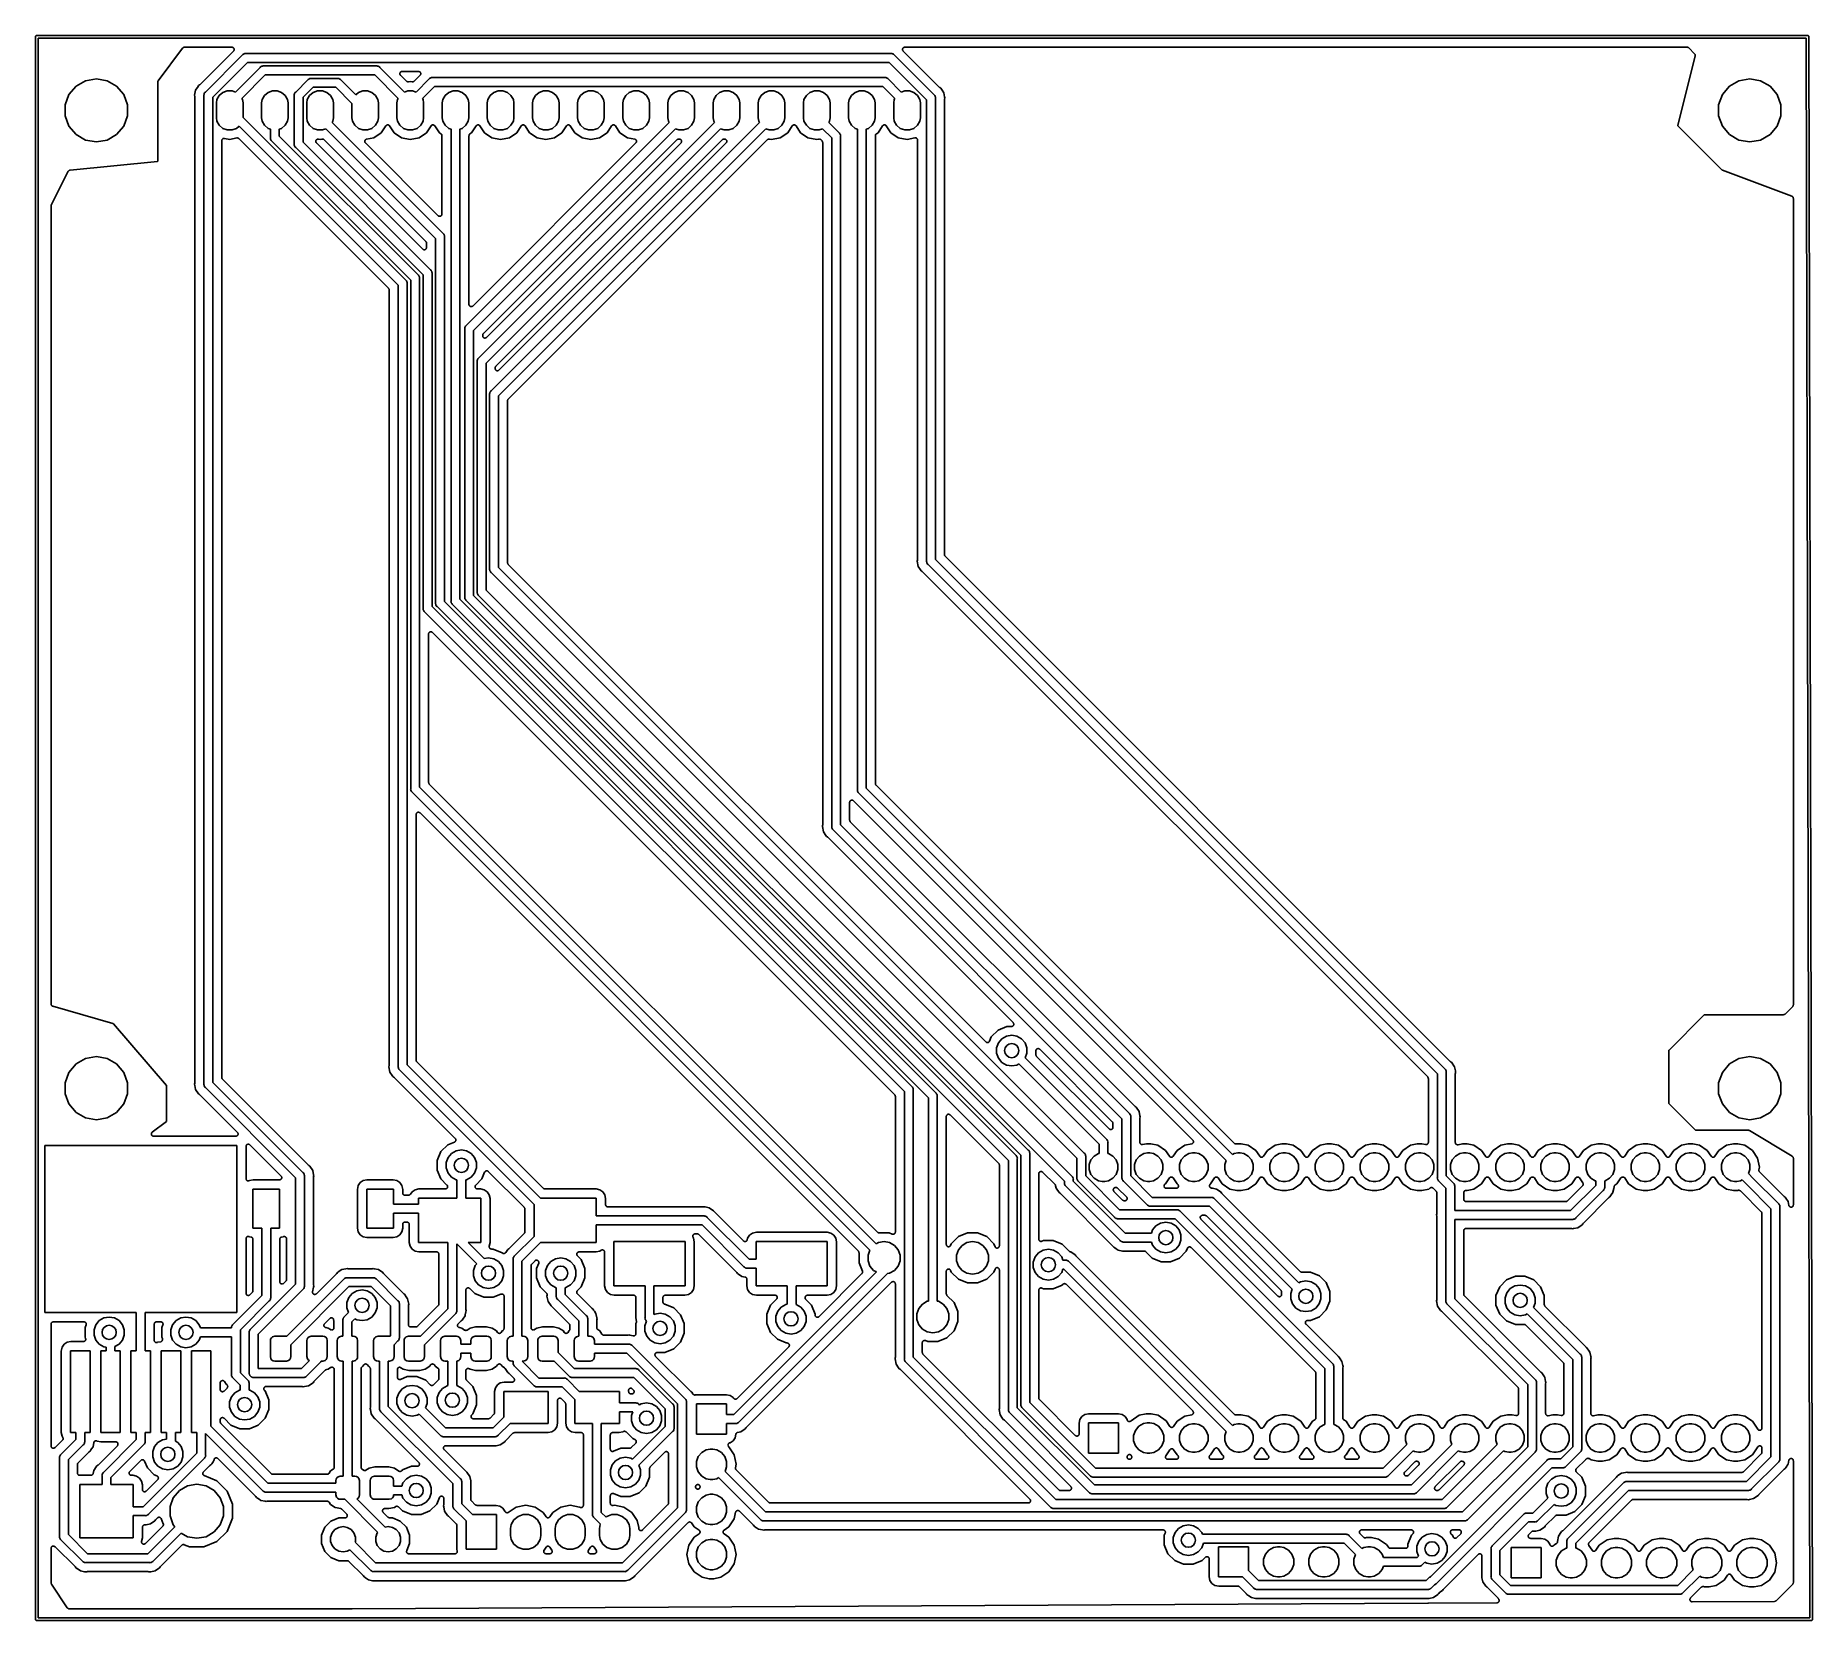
# Model space of a CAD drawing. Extents: x 92.1 to 192.1, y -135.1 to -45.9.
import ezdxf

# ---------------------------------------------------------------- set-up
doc = ezdxf.new("R2010")
doc.units = 0
doc.header["$MEASUREMENT"] = 0
doc.layers.add('BLACK', color=7, linetype='CONTINUOUS')

msp = doc.modelspace()

# ---------------------------------------------------------------- linework, layer by layer
at = {"layer": 'BLACK', "linetype": 'CONTINUOUS'}
for p, q in [((92.1273, -45.9805), (92.1284, -45.974)), ((92.1284, -45.974), (92.1318, -45.9682)), ((92.1318, -45.9682), (92.134, -45.9619)), ((92.134, -45.9619), (92.1383, -45.9568)), ((92.1383, -45.9568), (92.1417, -45.951)), ((92.1417, -45.951), (92.1468, -45.9468)), ((92.1468, -45.9468), (92.151, -45.9417)), ((92.151, -45.9417), (92.1568, -45.9383)), ((92.1568, -45.9383), (92.1619, -45.934)), ((92.1619, -45.934), (92.1682, -45.9318)), ((92.1682, -45.9318), (92.174, -45.9284)), ((92.174, -45.9284), (92.1805, -45.9273)), ((92.1805, -45.9273), (92.1868, -45.925)), ((92.1868, -45.925), (92.1934, -45.925)), ((92.1934, -45.925), (92.1934, -45.925)), ((92.1934, -45.925), (191.801, -45.925)), ((191.801, -45.925), (191.813, -45.925)), ((191.813, -45.925), (191.819, -45.9273)), ((191.819, -45.9273), (191.826, -45.9284)), ((191.826, -45.9284), (191.832, -45.9317)), ((191.832, -45.9317), (191.838, -45.934)), ((191.838, -45.934), (191.843, -45.9383)), ((191.843, -45.9383), (191.849, -45.9417)), ((191.849, -45.9417), (191.853, -45.9467)), ((191.853, -45.9467), (191.858, -45.9509)), ((191.858, -45.9509), (191.862, -45.9567)), ((191.862, -45.9567), (191.866, -45.9619)), ((191.866, -45.9619), (191.868, -45.9681)), ((191.868, -45.9681), (191.872, -45.9738)), ((191.872, -45.9738), (191.873, -45.9804)), ((92.125, -45.9868), (92.1273, -45.9805)), ((92.125, -45.9934), (92.125, -45.9868)), ((92.125, -135.007), (92.125, -45.9934)), ((191.725, -46.075), (92.275, -46.075)), ((92.275, -46.075), (92.275, -134.925)), ((99.0254, -48.4661), (100.4, -46.6338)), ((100.4, -46.6338), (100.41, -46.6239)), ((100.41, -46.6239), (100.42, -46.6127)), ((100.42, -46.6127), (100.426, -46.6089)), ((100.426, -46.6089), (100.432, -46.6036)), ((100.432, -46.6036), (100.445, -46.5979)), ((100.445, -46.5979), (100.458, -46.5907)), ((100.458, -46.5907), (100.465, -46.5893)), ((100.465, -46.5893), (100.472, -46.5863)), ((100.472, -46.5863), (100.487, -46.5855)), ((100.487, -46.5855), (100.501, -46.583)), ((100.501, -46.583), (103.172, -46.583)), ((103.262, -46.7998), (101.371, -48.6904)), ((103.172, -46.583), (103.188, -46.5859)), ((103.188, -46.5859), (103.205, -46.5873)), ((103.205, -46.5873), (103.21, -46.5897)), ((103.21, -46.5897), (103.215, -46.5907)), ((103.215, -46.5907), (103.23, -46.599)), ((103.23, -46.599), (103.245, -46.606)), ((103.245, -46.606), (103.249, -46.6099)), ((103.249, -46.6099), (103.254, -46.6127)), ((103.254, -46.6127), (103.264, -46.6254)), ((103.271, -46.7862), (103.262, -46.7998)), ((103.264, -46.6254), (103.276, -46.6372)), ((103.282, -46.7735), (103.271, -46.7862)), ((103.276, -46.6372), (103.278, -46.6422)), ((103.278, -46.6422), (103.282, -46.6465)), ((103.282, -46.6465), (103.288, -46.6621)), ((103.284, -46.7683), (103.282, -46.7735)), ((103.287, -46.7637), (103.284, -46.7683)), ((103.291, -46.7476), (103.287, -46.7637)), ((103.288, -46.6621), (103.295, -46.6771)), ((103.297, -46.7321), (103.291, -46.7476)), ((103.295, -46.6771), (103.295, -46.6827)), ((103.295, -46.6827), (103.297, -46.6879)), ((103.297, -46.6879), (103.297, -46.7045)), ((103.297, -46.7045), (103.299, -46.7211)), ((103.299, -46.7211), (103.297, -46.7265)), ((103.297, -46.7265), (103.297, -46.7321)), ((103.785, -46.9906), (103.814, -46.974)), ((103.814, -46.974), (103.841, -46.955)), ((103.841, -46.955), (103.852, -46.9521)), ((103.852, -46.9521), (103.862, -46.9465)), ((103.862, -46.9465), (103.894, -46.9408)), ((103.894, -46.9408), (103.926, -46.9322)), ((103.926, -46.9322), (103.959, -46.9351)), ((103.959, -46.9351), (140.232, -46.9351)), ((140.232, -46.9351), (140.265, -46.9322)), ((140.265, -46.9322), (140.297, -46.9408)), ((140.297, -46.9408), (140.329, -46.9465)), ((140.329, -46.9465), (140.339, -46.9521)), ((140.339, -46.9521), (140.35, -46.955)), ((140.35, -46.955), (140.377, -46.974)), ((140.377, -46.974), (140.406, -46.9906)), ((140.893, -46.7211), (140.894, -46.7045)), ((140.894, -46.7265), (140.893, -46.7211)), ((140.894, -46.6879), (140.896, -46.6827)), ((140.894, -46.7045), (140.894, -46.6879)), ((140.894, -46.7321), (140.894, -46.7265)), ((140.9, -46.7476), (140.894, -46.7321)), ((140.896, -46.6771), (140.903, -46.6621)), ((140.896, -46.6827), (140.896, -46.6771)), ((140.904, -46.7637), (140.9, -46.7476)), ((140.903, -46.6621), (140.909, -46.6465)), ((140.907, -46.7682), (140.904, -46.7637)), ((140.909, -46.7735), (140.907, -46.7682)), ((140.909, -46.6465), (140.913, -46.6422)), ((140.92, -46.7862), (140.909, -46.7735)), ((140.913, -46.6422), (140.915, -46.6372)), ((140.915, -46.6372), (140.927, -46.6254)), ((140.929, -46.7998), (140.92, -46.7862)), ((140.927, -46.6254), (140.938, -46.6127)), ((142.968, -48.8388), (140.929, -46.7998)), ((140.938, -46.6127), (140.942, -46.6099)), ((140.942, -46.6099), (140.946, -46.606)), ((140.946, -46.606), (140.961, -46.599)), ((140.961, -46.599), (140.976, -46.5907)), ((140.976, -46.5907), (140.981, -46.5897)), ((140.981, -46.5897), (140.986, -46.5873)), ((140.986, -46.5873), (141.003, -46.5859)), ((141.003, -46.5859), (141.019, -46.583)), ((141.019, -46.583), (185.03, -46.583)), ((185.03, -46.583), (185.036, -46.584)), ((185.036, -46.584), (185.041, -46.5835)), ((185.041, -46.5835), (185.057, -46.5878)), ((185.057, -46.5878), (185.074, -46.5907)), ((185.074, -46.5907), (185.079, -46.5935)), ((185.079, -46.5935), (185.084, -46.5949)), ((185.084, -46.5949), (185.098, -46.6044)), ((185.098, -46.6044), (185.112, -46.6127)), ((185.112, -46.6127), (185.116, -46.617)), ((185.116, -46.617), (185.12, -46.6202)), ((185.12, -46.6202), (185.449, -46.9492)), ((185.449, -46.9492), (185.461, -46.9664)), ((185.461, -46.9664), (185.474, -46.9834)), ((191.925, -134.925), (191.725, -46.075)), ((191.873, -45.9804), (191.875, -45.9868)), ((191.875, -45.9868), (191.875, -45.9995)), ((191.875, -45.9995), (192.075, -134.987)), ((101.677, -49.1036), (103.764, -47.016)), ((104.052, -47.4351), (102.096, -49.3916)), ((103.372, -49.1056), (104.761, -47.716)), ((103.764, -47.016), (103.785, -46.9906)), ((140.139, -47.4351), (104.052, -47.4351)), ((104.761, -47.716), (104.782, -47.6906)), ((104.782, -47.6906), (104.811, -47.674)), ((104.811, -47.674), (104.838, -47.655)), ((104.838, -47.655), (104.849, -47.6521)), ((104.849, -47.6521), (104.859, -47.6465)), ((104.859, -47.6465), (104.891, -47.6408)), ((104.891, -47.6408), (104.923, -47.6322)), ((104.923, -47.6322), (104.957, -47.6351)), ((104.957, -47.6351), (111.295, -47.6351)), ((111.295, -47.6351), (111.328, -47.6322)), ((111.328, -47.6322), (111.36, -47.6408)), ((111.36, -47.6408), (111.392, -47.6465)), ((111.392, -47.6465), (111.402, -47.6521)), ((111.402, -47.6521), (111.413, -47.655)), ((111.413, -47.655), (111.44, -47.674)), ((111.44, -47.674), (111.469, -47.6906)), ((111.469, -47.6906), (111.49, -47.716)), ((111.49, -47.716), (112.88, -49.1056)), ((112.65, -47.9855), (112.661, -47.9728)), ((112.661, -47.9728), (112.665, -47.97)), ((112.665, -47.97), (112.669, -47.966)), ((112.669, -47.966), (112.684, -47.959)), ((112.684, -47.959), (112.699, -47.9507)), ((112.699, -47.9507), (112.704, -47.9498)), ((112.704, -47.9498), (112.709, -47.9474)), ((112.709, -47.9474), (112.726, -47.946)), ((112.726, -47.946), (112.742, -47.9431)), ((112.742, -47.9431), (113.669, -47.9431)), ((113.669, -47.9431), (113.685, -47.946)), ((113.685, -47.946), (113.702, -47.9474)), ((113.702, -47.9474), (113.707, -47.9498)), ((113.707, -47.9498), (113.712, -47.9507)), ((113.712, -47.9507), (113.727, -47.959)), ((113.727, -47.959), (113.742, -47.966)), ((113.742, -47.966), (113.746, -47.97)), ((113.746, -47.97), (113.751, -47.9728)), ((113.751, -47.9728), (113.761, -47.9855)), ((142.244, -49.54), (140.139, -47.4351)), ((140.406, -46.9906), (140.427, -47.016)), ((140.427, -47.016), (142.663, -49.2519)), ((185.483, -47.0698), (184.503, -50.9879)), ((185.474, -46.9834), (185.474, -46.9844)), ((185.474, -46.9844), (185.474, -46.9853)), ((185.474, -46.9853), (185.48, -47.0056)), ((185.48, -47.0056), (185.486, -47.0258)), ((185.484, -47.0488), (185.483, -47.0698)), ((185.486, -47.0279), (185.484, -47.0488)), ((185.486, -47.0258), (185.486, -47.0268)), ((185.486, -47.0268), (185.486, -47.0279)), ((94.0069, -49.246), (94.4036, -48.7733)), ((94.4036, -48.7733), (94.9381, -48.4647)), ((94.9381, -48.4647), (95.5458, -48.3575)), ((95.5458, -48.3575), (96.1536, -48.4647)), ((96.1536, -48.4647), (96.6881, -48.7733)), ((96.6881, -48.7733), (97.0847, -49.246)), ((99, -48.5423), (99.0032, -48.524)), ((99, -52.9907), (99, -48.5423)), ((99.0032, -48.524), (99.0055, -48.5055)), ((99.0055, -48.5055), (99.007, -48.5023)), ((99.007, -48.5023), (99.0077, -48.4989)), ((99.0077, -48.4989), (99.017, -48.4828)), ((99.017, -48.4828), (99.0254, -48.4661)), ((101.264, -48.7944), (101.132, -48.9923)), ((101.299, -48.7416), (101.264, -48.7944)), ((101.264, -48.7944), (101.264, -48.7944)), ((101.352, -48.7062), (101.299, -48.7416)), ((101.361, -48.6976), (101.352, -48.7062)), ((101.371, -48.6904), (101.361, -48.6976)), ((105.049, -48.1351), (103.724, -49.4602)), ((111.202, -48.1351), (105.049, -48.1351)), ((106.757, -49.1035), (107.444, -48.416)), ((107.732, -48.8351), (107.176, -49.3916)), ((107.444, -48.416), (107.465, -48.3906)), ((107.465, -48.3906), (107.494, -48.374)), ((107.494, -48.374), (107.521, -48.355)), ((107.521, -48.355), (107.532, -48.3521)), ((107.532, -48.3521), (107.542, -48.3465)), ((107.542, -48.3465), (107.574, -48.3408)), ((107.574, -48.3408), (107.606, -48.3322)), ((107.606, -48.3322), (107.639, -48.3351)), ((107.639, -48.3351), (109.105, -48.3351)), ((109.012, -48.8351), (107.732, -48.8351)), ((109.916, -49.7387), (109.012, -48.8351)), ((109.105, -48.3351), (109.138, -48.3322)), ((109.138, -48.3322), (109.17, -48.3408)), ((109.17, -48.3408), (109.202, -48.3465)), ((109.202, -48.3465), (109.212, -48.3521)), ((109.212, -48.3521), (109.223, -48.355)), ((109.223, -48.355), (109.25, -48.374)), ((109.25, -48.374), (109.279, -48.3906)), ((109.279, -48.3906), (109.3, -48.416)), ((109.3, -48.416), (110.135, -49.2511)), ((112.527, -49.4602), (111.202, -48.1351)), ((112.616, -48.0811), (112.617, -48.0646)), ((112.617, -48.0865), (112.616, -48.0811)), ((112.617, -48.048), (112.619, -48.0428)), ((112.617, -48.0646), (112.617, -48.048)), ((112.617, -48.0921), (112.617, -48.0865)), ((112.623, -48.1077), (112.617, -48.0921)), ((112.619, -48.0372), (112.626, -48.0222)), ((112.619, -48.0428), (112.619, -48.0372)), ((112.627, -48.1237), (112.623, -48.1077)), ((112.626, -48.0222), (112.632, -48.0066)), ((112.63, -48.1283), (112.627, -48.1237)), ((112.632, -48.1336), (112.63, -48.1283)), ((112.632, -48.0066), (112.636, -48.0023)), ((112.643, -48.1463), (112.632, -48.1336)), ((112.636, -48.0023), (112.638, -47.9972)), ((112.638, -47.9972), (112.65, -47.9855)), ((112.652, -48.1599), (112.643, -48.1463)), ((112.982, -48.4894), (112.652, -48.1599)), ((112.997, -48.4997), (112.982, -48.4894)), ((113.011, -48.511), (112.997, -48.4997)), ((113.015, -48.5123), (113.011, -48.511)), ((113.018, -48.5147), (113.015, -48.5123)), ((113.035, -48.5194), (113.018, -48.5147)), ((113.052, -48.5251), (113.035, -48.5194)), ((113.057, -48.525), (113.052, -48.5251)), ((113.061, -48.5261), (113.057, -48.525)), ((113.079, -48.5246), (113.061, -48.5261)), ((113.096, -48.5242), (113.079, -48.5246)), ((113.206, -48.5025), (113.096, -48.5242)), ((113.315, -48.5242), (113.206, -48.5025)), ((113.333, -48.5246), (113.315, -48.5242)), ((113.351, -48.5261), (113.333, -48.5246)), ((113.355, -48.525), (113.351, -48.5261)), ((113.359, -48.5251), (113.355, -48.525)), ((113.376, -48.5194), (113.359, -48.5251)), ((113.393, -48.5147), (113.376, -48.5194)), ((113.397, -48.5123), (113.393, -48.5147)), ((113.401, -48.511), (113.397, -48.5123)), ((113.415, -48.4997), (113.401, -48.511)), ((113.429, -48.4894), (113.415, -48.4997)), ((113.759, -48.1599), (113.429, -48.4894)), ((113.532, -49.1056), (114.271, -48.366)), ((113.768, -48.1463), (113.759, -48.1599)), ((113.761, -47.9855), (113.773, -47.9972)), ((113.779, -48.1336), (113.768, -48.1463)), ((113.773, -47.9972), (113.775, -48.0023)), ((113.775, -48.0023), (113.779, -48.0066)), ((113.779, -48.0066), (113.785, -48.0222)), ((113.781, -48.1283), (113.779, -48.1336)), ((113.784, -48.1237), (113.781, -48.1283)), ((113.788, -48.1077), (113.784, -48.1237)), ((113.785, -48.0222), (113.792, -48.0372)), ((113.794, -48.0921), (113.788, -48.1077)), ((113.792, -48.0372), (113.792, -48.0428)), ((113.792, -48.0428), (113.794, -48.048)), ((113.794, -48.048), (113.794, -48.0646)), ((113.794, -48.0646), (113.796, -48.0811)), ((113.796, -48.0811), (113.794, -48.0865)), ((113.794, -48.0865), (113.794, -48.0921)), ((114.559, -48.7851), (113.884, -49.4602)), ((114.271, -48.366), (114.292, -48.3406)), ((114.292, -48.3406), (114.321, -48.3241)), ((114.321, -48.3241), (114.348, -48.305)), ((114.348, -48.305), (114.359, -48.3021)), ((114.359, -48.3021), (114.369, -48.2966)), ((114.369, -48.2966), (114.401, -48.2908)), ((114.401, -48.2908), (114.433, -48.2822)), ((114.433, -48.2822), (114.467, -48.2851)), ((114.467, -48.2851), (139.885, -48.2851)), ((139.792, -48.7851), (114.559, -48.7851)), ((140.467, -49.4602), (139.792, -48.7851)), ((139.885, -48.2851), (139.918, -48.2822)), ((139.918, -48.2822), (139.95, -48.2908)), ((139.95, -48.2908), (139.982, -48.2966)), ((139.982, -48.2966), (139.992, -48.3021)), ((139.992, -48.3021), (140.003, -48.305)), ((140.003, -48.305), (140.03, -48.3241)), ((140.03, -48.3241), (140.059, -48.3406)), ((140.059, -48.3406), (140.08, -48.366)), ((140.08, -48.366), (140.82, -49.1056)), ((142.979, -48.846), (142.968, -48.8388)), ((142.988, -48.8546), (142.979, -48.846)), ((143.04, -48.8899), (142.988, -48.8546)), ((143.076, -48.9428), (143.04, -48.8899)), ((143.115, -49.001), (143.076, -48.9428)), ((187.006, -49.246), (187.403, -48.7733)), ((187.403, -48.7733), (187.938, -48.4647)), ((187.938, -48.4647), (188.545, -48.3575)), ((188.545, -48.3575), (189.153, -48.4647)), ((189.153, -48.4647), (189.688, -48.7733)), ((189.688, -48.7733), (190.084, -49.246)), ((93.7958, -49.8259), (94.0069, -49.246)), ((93.7958, -50.4431), (93.7958, -49.8259)), ((97.0847, -49.246), (97.2958, -49.8259)), ((97.2958, -49.8259), (97.2958, -50.4431)), ((101.132, -48.9923), (101.073, -49.288)), ((101.073, -49.288), (101.085, -49.3504)), ((101.085, -49.3504), (101.085, -49.3629)), ((101.085, -49.3629), (101.088, -49.3752)), ((101.088, -49.3752), (101.088, -104.825)), ((101.593, -49.2659), (101.601, -49.2339)), ((101.596, -49.299), (101.593, -49.2659)), ((101.596, -104.901), (101.596, -49.299)), ((101.601, -49.2339), (101.607, -49.2012)), ((101.607, -49.2012), (101.613, -49.1915)), ((101.613, -49.1915), (101.616, -49.1808)), ((101.616, -49.1808), (101.635, -49.1536)), ((101.635, -49.1536), (101.651, -49.1249)), ((101.651, -49.1249), (101.677, -49.1036)), ((102.096, -49.3916), (102.096, -104.809)), ((102.296, -49.7195), (102.33, -49.5246)), ((102.296, -50.5507), (102.296, -49.7195)), ((102.33, -49.5246), (102.462, -49.2956)), ((102.462, -49.2956), (102.665, -49.1256)), ((102.665, -49.1256), (102.913, -49.0351)), ((102.913, -49.0351), (103.178, -49.0351)), ((103.178, -49.0351), (103.372, -49.1056)), ((103.724, -49.4602), (103.761, -49.5246)), ((103.761, -49.5246), (103.796, -49.7195)), ((103.796, -49.7195), (103.796, -50.5315)), ((104.836, -49.7195), (104.87, -49.5246)), ((104.836, -50.5507), (104.836, -49.7195)), ((104.87, -49.5246), (105.002, -49.2956)), ((105.002, -49.2956), (105.205, -49.1256)), ((105.205, -49.1256), (105.453, -49.0351)), ((105.453, -49.0351), (105.718, -49.0351)), ((105.718, -49.0351), (105.966, -49.1256)), ((105.966, -49.1256), (106.169, -49.2956)), ((106.169, -49.2956), (106.301, -49.5246)), ((106.301, -49.5246), (106.336, -49.7195)), ((106.336, -49.7195), (106.336, -50.5507)), ((106.673, -49.2659), (106.681, -49.2339)), ((106.676, -49.2989), (106.673, -49.2659)), ((106.676, -52.0242), (106.676, -49.2989)), ((106.681, -49.2339), (106.687, -49.2012)), ((106.687, -49.2012), (106.693, -49.1915)), ((106.693, -49.1915), (106.696, -49.1808)), ((106.696, -49.1808), (106.715, -49.1536)), ((106.715, -49.1536), (106.731, -49.1249)), ((106.731, -49.1249), (106.757, -49.1035)), ((107.176, -49.3916), (107.176, -51.9316)), ((107.376, -49.7195), (107.41, -49.5246)), ((107.376, -50.5507), (107.376, -49.7195)), ((107.41, -49.5246), (107.542, -49.2956)), ((107.542, -49.2956), (107.745, -49.1256)), ((107.745, -49.1256), (107.993, -49.0351)), ((107.993, -49.0351), (108.258, -49.0351)), ((108.258, -49.0351), (108.506, -49.1256)), ((108.506, -49.1256), (108.709, -49.2956)), ((108.709, -49.2956), (108.841, -49.5246)), ((108.841, -49.5246), (108.876, -49.7195)), ((108.876, -49.7195), (108.876, -50.5507)), ((109.916, -50.5507), (109.916, -49.7387)), ((110.135, -49.2511), (110.285, -49.1256)), ((110.285, -49.1256), (110.533, -49.0351)), ((110.533, -49.0351), (110.798, -49.0351)), ((110.798, -49.0351), (111.046, -49.1256)), ((111.046, -49.1256), (111.249, -49.2956)), ((111.249, -49.2956), (111.381, -49.5246)), ((111.381, -49.5246), (111.416, -49.7195)), ((111.416, -49.7195), (111.416, -50.5507)), ((112.456, -49.7195), (112.49, -49.5246)), ((112.456, -50.5507), (112.456, -49.7195)), ((112.49, -49.5246), (112.527, -49.4602)), ((112.88, -49.1056), (113.073, -49.0351)), ((113.073, -49.0351), (113.338, -49.0351)), ((113.338, -49.0351), (113.532, -49.1056)), ((113.884, -49.4602), (113.921, -49.5246)), ((113.921, -49.5246), (113.956, -49.7195)), ((113.956, -49.7195), (113.956, -50.5507)), ((114.996, -49.7195), (115.03, -49.5246)), ((114.996, -50.5507), (114.996, -49.7195)), ((115.03, -49.5246), (115.162, -49.2956)), ((115.162, -49.2956), (115.365, -49.1256)), ((115.365, -49.1256), (115.613, -49.0351)), ((115.613, -49.0351), (115.878, -49.0351)), ((115.878, -49.0351), (116.126, -49.1256)), ((116.126, -49.1256), (116.329, -49.2956)), ((116.329, -49.2956), (116.461, -49.5246)), ((116.461, -49.5246), (116.496, -49.7195)), ((116.496, -49.7195), (116.496, -50.5507)), ((117.536, -49.7195), (117.57, -49.5246)), ((117.536, -50.5507), (117.536, -49.7195)), ((117.57, -49.5246), (117.702, -49.2956)), ((117.702, -49.2956), (117.905, -49.1256)), ((117.905, -49.1256), (118.153, -49.0351)), ((118.153, -49.0351), (118.418, -49.0351)), ((118.418, -49.0351), (118.666, -49.1256)), ((118.666, -49.1256), (118.869, -49.2956)), ((118.869, -49.2956), (119.001, -49.5246)), ((119.001, -49.5246), (119.036, -49.7195)), ((119.036, -49.7195), (119.036, -50.5507)), ((120.076, -49.7195), (120.11, -49.5246)), ((120.076, -50.5507), (120.076, -49.7195)), ((120.11, -49.5246), (120.242, -49.2956)), ((120.242, -49.2956), (120.445, -49.1256)), ((120.445, -49.1256), (120.693, -49.0351)), ((120.693, -49.0351), (120.958, -49.0351)), ((120.958, -49.0351), (121.206, -49.1256)), ((121.206, -49.1256), (121.409, -49.2956)), ((121.409, -49.2956), (121.541, -49.5246)), ((121.541, -49.5246), (121.576, -49.7195)), ((121.576, -49.7195), (121.576, -50.5507)), ((122.616, -49.7195), (122.65, -49.5246)), ((122.616, -50.5507), (122.616, -49.7195)), ((122.65, -49.5246), (122.782, -49.2956)), ((122.782, -49.2956), (122.985, -49.1256)), ((122.985, -49.1256), (123.233, -49.0351)), ((123.233, -49.0351), (123.498, -49.0351)), ((123.498, -49.0351), (123.746, -49.1256)), ((123.746, -49.1256), (123.949, -49.2956)), ((123.949, -49.2956), (124.081, -49.5246)), ((124.081, -49.5246), (124.116, -49.7195)), ((124.116, -49.7195), (124.116, -50.5507)), ((125.156, -49.7195), (125.19, -49.5246)), ((125.156, -50.5507), (125.156, -49.7195)), ((125.19, -49.5246), (125.322, -49.2956)), ((125.322, -49.2956), (125.525, -49.1256)), ((125.525, -49.1256), (125.773, -49.0351)), ((125.773, -49.0351), (126.038, -49.0351)), ((126.038, -49.0351), (126.286, -49.1256)), ((126.286, -49.1256), (126.489, -49.2956)), ((126.489, -49.2956), (126.621, -49.5246)), ((126.621, -49.5246), (126.656, -49.7195)), ((126.656, -49.7195), (126.656, -50.5507)), ((127.696, -49.7195), (127.73, -49.5246)), ((127.696, -50.5507), (127.696, -49.7195)), ((127.73, -49.5246), (127.862, -49.2956)), ((127.862, -49.2956), (128.065, -49.1256)), ((128.065, -49.1256), (128.313, -49.0351)), ((128.313, -49.0351), (128.578, -49.0351)), ((128.578, -49.0351), (128.826, -49.1256)), ((128.826, -49.1256), (129.029, -49.2956)), ((129.029, -49.2956), (129.161, -49.5246)), ((129.161, -49.5246), (129.196, -49.7195)), ((129.196, -49.7195), (129.196, -50.5507)), ((130.236, -49.7195), (130.27, -49.5246)), ((130.236, -50.5507), (130.236, -49.7195)), ((130.27, -49.5246), (130.402, -49.2956)), ((130.402, -49.2956), (130.605, -49.1256)), ((130.605, -49.1256), (130.853, -49.0351)), ((130.853, -49.0351), (131.118, -49.0351)), ((131.118, -49.0351), (131.366, -49.1256)), ((131.366, -49.1256), (131.569, -49.2956)), ((131.569, -49.2956), (131.701, -49.5246)), ((131.701, -49.5246), (131.736, -49.7195)), ((131.736, -49.7195), (131.736, -50.5507)), ((132.776, -49.7195), (132.81, -49.5246)), ((132.776, -50.5507), (132.776, -49.7195)), ((132.81, -49.5246), (132.942, -49.2956)), ((132.942, -49.2956), (133.145, -49.1256)), ((133.145, -49.1256), (133.393, -49.0351)), ((133.393, -49.0351), (133.658, -49.0351)), ((133.658, -49.0351), (133.906, -49.1256)), ((133.906, -49.1256), (134.109, -49.2956)), ((134.109, -49.2956), (134.241, -49.5246)), ((134.241, -49.5246), (134.276, -49.7195)), ((134.276, -49.7195), (134.276, -50.5507)), ((135.316, -49.7195), (135.35, -49.5246)), ((135.316, -50.5507), (135.316, -49.7195)), ((135.35, -49.5246), (135.482, -49.2956)), ((135.482, -49.2956), (135.685, -49.1256)), ((135.685, -49.1256), (135.933, -49.0351)), ((135.933, -49.0351), (136.198, -49.0351)), ((136.198, -49.0351), (136.446, -49.1256)), ((136.446, -49.1256), (136.649, -49.2956)), ((136.649, -49.2956), (136.781, -49.5246)), ((136.781, -49.5246), (136.816, -49.7195)), ((136.816, -49.7195), (136.816, -50.5507)), ((137.856, -49.7195), (137.89, -49.5246)), ((137.856, -50.5507), (137.856, -49.7195)), ((137.89, -49.5246), (138.022, -49.2956)), ((138.022, -49.2956), (138.225, -49.1256)), ((138.225, -49.1256), (138.473, -49.0351)), ((138.473, -49.0351), (138.738, -49.0351)), ((138.738, -49.0351), (138.986, -49.1256)), ((138.986, -49.1256), (139.189, -49.2956)), ((139.189, -49.2956), (139.321, -49.5246)), ((139.321, -49.5246), (139.356, -49.7195)), ((139.356, -49.7195), (139.356, -50.5507)), ((140.396, -49.7195), (140.43, -49.5246)), ((140.396, -50.5507), (140.396, -49.7195)), ((140.43, -49.5246), (140.467, -49.4602)), ((140.82, -49.1056), (141.013, -49.0351)), ((141.013, -49.0351), (141.278, -49.0351)), ((141.278, -49.0351), (141.526, -49.1256)), ((141.526, -49.1256), (141.729, -49.2956)), ((141.729, -49.2956), (141.861, -49.5246)), ((141.861, -49.5246), (141.896, -49.7195)), ((141.896, -49.7195), (141.896, -50.5507)), ((142.244, -75.4831), (142.244, -49.54)), ((142.663, -49.2519), (142.688, -49.2733)), ((142.688, -49.2733), (142.705, -49.302)), ((142.705, -49.302), (142.724, -49.3291)), ((142.724, -49.3291), (142.727, -49.3399)), ((142.727, -49.3399), (142.733, -49.3496)), ((142.733, -49.3496), (142.738, -49.3823)), ((142.738, -49.3823), (142.747, -49.4143)), ((142.747, -49.4143), (142.744, -49.4473)), ((142.744, -49.4473), (142.744, -75.3904)), ((143.208, -49.1407), (143.115, -49.001)), ((143.115, -49.001), (143.115, -49.001)), ((143.254, -49.374), (143.208, -49.1407)), ((143.252, -49.5236), (143.254, -49.5113)), ((143.252, -75.1274), (143.252, -49.5236)), ((143.267, -49.4364), (143.254, -49.374)), ((143.254, -49.374), (143.254, -49.374)), ((143.254, -49.4988), (143.267, -49.4364)), ((143.254, -49.5113), (143.254, -49.4988)), ((186.795, -49.8259), (187.006, -49.246)), ((186.795, -50.4431), (186.795, -49.8259)), ((190.084, -49.246), (190.295, -49.8259)), ((190.295, -49.8259), (190.295, -50.4431)), ((94.0069, -51.023), (93.7958, -50.4431)), ((97.2958, -50.4431), (97.0847, -51.023)), ((102.33, -50.7456), (102.296, -50.5507)), ((102.462, -50.9746), (102.33, -50.7456)), ((103.796, -50.5315), (112.945, -59.681)), ((104.87, -50.7456), (104.836, -50.5507)), ((105.002, -50.9746), (104.87, -50.7456)), ((106.301, -50.7456), (106.169, -50.9746)), ((106.336, -50.5507), (106.301, -50.7456)), ((107.41, -50.7456), (107.376, -50.5507)), ((107.542, -50.9746), (107.41, -50.7456)), ((108.841, -50.7456), (108.804, -50.81)), ((108.804, -50.81), (115.045, -57.051)), ((108.876, -50.5507), (108.841, -50.7456)), ((109.95, -50.7456), (109.916, -50.5507)), ((110.082, -50.9746), (109.95, -50.7456)), ((111.381, -50.7456), (111.249, -50.9746)), ((111.416, -50.5507), (111.381, -50.7456)), ((111.861, -50.9749), (111.873, -50.9688)), ((111.873, -50.9688), (111.884, -50.9611)), ((111.884, -50.9611), (111.893, -50.9591)), ((111.893, -50.9591), (111.9, -50.9554)), ((111.9, -50.9554), (111.914, -50.9539)), ((111.914, -50.9539), (111.927, -50.9506)), ((111.927, -50.9506), (111.936, -50.9515)), ((111.936, -50.9515), (111.944, -50.9506)), ((111.944, -50.9506), (111.957, -50.9539)), ((111.957, -50.9539), (111.971, -50.9554)), ((111.971, -50.9554), (111.979, -50.9591)), ((111.979, -50.9591), (111.987, -50.9611)), ((111.987, -50.9611), (111.998, -50.9688)), ((111.998, -50.9688), (112.011, -50.9749)), ((112.49, -50.7456), (112.456, -50.5507)), ((112.622, -50.9746), (112.49, -50.7456)), ((113.921, -50.7456), (113.789, -50.9746)), ((113.956, -50.5507), (113.921, -50.7456)), ((114.401, -50.9749), (114.413, -50.9688)), ((114.413, -50.9688), (114.424, -50.9611)), ((114.424, -50.9611), (114.433, -50.9591)), ((114.433, -50.9591), (114.44, -50.9554)), ((114.44, -50.9554), (114.454, -50.9539)), ((114.454, -50.9539), (114.467, -50.9506)), ((114.467, -50.9506), (114.476, -50.9515)), ((114.476, -50.9515), (114.484, -50.9506)), ((114.484, -50.9506), (114.497, -50.9539)), ((114.497, -50.9539), (114.511, -50.9554)), ((114.511, -50.9554), (114.519, -50.9591)), ((114.519, -50.9591), (114.527, -50.9611)), ((114.527, -50.9611), (114.538, -50.9688)), ((114.538, -50.9688), (114.551, -50.9749)), ((115.03, -50.7456), (114.996, -50.5507)), ((115.162, -50.9746), (115.03, -50.7456)), ((116.461, -50.7456), (116.329, -50.9746)), ((116.349, -62.2282), (127.767, -50.81)), ((116.496, -50.5507), (116.461, -50.7456)), ((116.941, -50.9749), (116.953, -50.9688)), ((116.953, -50.9688), (116.964, -50.9611)), ((116.964, -50.9611), (116.973, -50.9591)), ((116.973, -50.9591), (116.98, -50.9554)), ((116.98, -50.9554), (116.994, -50.9539)), ((116.994, -50.9539), (117.007, -50.9506)), ((117.007, -50.9506), (117.016, -50.9515)), ((117.016, -50.9515), (117.024, -50.9506)), ((117.024, -50.9506), (117.037, -50.9539)), ((117.037, -50.9539), (117.051, -50.9554)), ((117.049, -64.0682), (130.307, -50.81)), ((117.051, -50.9554), (117.059, -50.9591)), ((117.059, -50.9591), (117.067, -50.9611)), ((117.067, -50.9611), (117.078, -50.9688)), ((117.078, -50.9688), (117.091, -50.9749)), ((117.57, -50.7456), (117.536, -50.5507)), ((117.702, -50.9746), (117.57, -50.7456)), ((117.749, -65.9082), (132.847, -50.81)), ((119.001, -50.7456), (118.869, -50.9746)), ((119.036, -50.5507), (119.001, -50.7456)), ((119.481, -50.9749), (119.493, -50.9688)), ((119.493, -50.9688), (119.504, -50.9611)), ((119.504, -50.9611), (119.513, -50.9591)), ((119.513, -50.9591), (119.52, -50.9554)), ((119.52, -50.9554), (119.534, -50.9539)), ((119.534, -50.9539), (119.547, -50.9506)), ((119.547, -50.9506), (119.556, -50.9515)), ((119.556, -50.9515), (119.564, -50.9506)), ((119.564, -50.9506), (119.577, -50.9539)), ((119.577, -50.9539), (119.591, -50.9554)), ((119.591, -50.9554), (119.599, -50.9591)), ((119.599, -50.9591), (119.607, -50.9611)), ((119.607, -50.9611), (119.618, -50.9688)), ((119.618, -50.9688), (119.631, -50.9749)), ((120.11, -50.7456), (120.076, -50.5507)), ((120.242, -50.9746), (120.11, -50.7456)), ((121.541, -50.7456), (121.409, -50.9746)), ((121.576, -50.5507), (121.541, -50.7456)), ((122.021, -50.9749), (122.033, -50.9688)), ((122.033, -50.9688), (122.044, -50.9611)), ((122.044, -50.9611), (122.053, -50.9591)), ((122.053, -50.9591), (122.06, -50.9554)), ((122.06, -50.9554), (122.074, -50.9539)), ((122.074, -50.9539), (122.087, -50.9506)), ((122.087, -50.9506), (122.096, -50.9515)), ((122.096, -50.9515), (122.104, -50.9506)), ((122.104, -50.9506), (122.117, -50.9539)), ((122.117, -50.9539), (122.131, -50.9554)), ((122.131, -50.9554), (122.139, -50.9591)), ((122.139, -50.9591), (122.147, -50.9611)), ((122.147, -50.9611), (122.158, -50.9688)), ((122.158, -50.9688), (122.171, -50.9749)), ((122.65, -50.7456), (122.616, -50.5507)), ((122.782, -50.9746), (122.65, -50.7456)), ((124.081, -50.7456), (123.949, -50.9746)), ((124.116, -50.5507), (124.081, -50.7456)), ((124.561, -50.9749), (124.573, -50.9688)), ((124.573, -50.9688), (124.584, -50.9611)), ((124.584, -50.9611), (124.593, -50.9591)), ((124.593, -50.9591), (124.6, -50.9554)), ((124.6, -50.9554), (124.614, -50.9539)), ((124.614, -50.9539), (124.627, -50.9506)), ((124.627, -50.9506), (124.636, -50.9515)), ((124.636, -50.9515), (124.644, -50.9506)), ((124.644, -50.9506), (124.657, -50.9539)), ((124.657, -50.9539), (124.671, -50.9554)), ((124.671, -50.9554), (124.679, -50.9591)), ((124.679, -50.9591), (124.687, -50.9611)), ((124.687, -50.9611), (124.698, -50.9688)), ((124.698, -50.9688), (124.711, -50.9749)), ((125.19, -50.7456), (125.156, -50.5507)), ((125.322, -50.9746), (125.19, -50.7456)), ((126.621, -50.7456), (126.489, -50.9746)), ((126.656, -50.5507), (126.621, -50.7456)), ((127.73, -50.7456), (127.696, -50.5507)), ((127.767, -50.81), (127.73, -50.7456)), ((129.161, -50.7456), (129.029, -50.9746)), ((129.196, -50.5507), (129.161, -50.7456)), ((130.27, -50.7456), (130.236, -50.5507)), ((130.307, -50.81), (130.27, -50.7456)), ((131.701, -50.7456), (131.569, -50.9746)), ((131.736, -50.5507), (131.701, -50.7456)), ((132.81, -50.7456), (132.776, -50.5507)), ((132.847, -50.81), (132.81, -50.7456)), ((134.241, -50.7456), (134.109, -50.9746)), ((134.276, -50.5507), (134.241, -50.7456)), ((134.721, -50.9749), (134.733, -50.9688)), ((134.733, -50.9688), (134.744, -50.9611)), ((134.744, -50.9611), (134.753, -50.9591)), ((134.753, -50.9591), (134.76, -50.9554)), ((134.76, -50.9554), (134.774, -50.9539)), ((134.774, -50.9539), (134.787, -50.9506)), ((134.787, -50.9506), (134.796, -50.9515)), ((134.796, -50.9515), (134.804, -50.9506)), ((134.804, -50.9506), (134.817, -50.9539)), ((134.817, -50.9539), (134.831, -50.9554)), ((134.831, -50.9554), (134.839, -50.9591)), ((134.839, -50.9591), (134.847, -50.9611)), ((134.847, -50.9611), (134.858, -50.9688)), ((134.858, -50.9688), (134.871, -50.9749)), ((135.35, -50.7456), (135.316, -50.5507)), ((135.482, -50.9746), (135.35, -50.7456)), ((136.781, -50.7456), (136.744, -50.81)), ((136.744, -50.81), (137.329, -51.395)), ((136.816, -50.5507), (136.781, -50.7456)), ((137.89, -50.7456), (137.856, -50.5507)), ((138.022, -50.9746), (137.89, -50.7456)), ((139.321, -50.7456), (139.189, -50.9746)), ((139.356, -50.5507), (139.321, -50.7456)), ((139.801, -50.9749), (139.813, -50.9688)), ((139.813, -50.9688), (139.824, -50.9611)), ((139.824, -50.9611), (139.833, -50.9591)), ((139.833, -50.9591), (139.84, -50.9554)), ((139.84, -50.9554), (139.854, -50.9539)), ((139.854, -50.9539), (139.867, -50.9506)), ((139.867, -50.9506), (139.876, -50.9515)), ((139.876, -50.9515), (139.884, -50.9506)), ((139.884, -50.9506), (139.897, -50.9539)), ((139.897, -50.9539), (139.911, -50.9554)), ((139.911, -50.9554), (139.919, -50.9591)), ((139.919, -50.9591), (139.927, -50.9611)), ((139.927, -50.9611), (139.938, -50.9688)), ((139.938, -50.9688), (139.951, -50.9749)), ((140.43, -50.7456), (140.396, -50.5507)), ((140.562, -50.9746), (140.43, -50.7456)), ((141.861, -50.7456), (141.729, -50.9746)), ((141.896, -50.5507), (141.861, -50.7456)), ((187.006, -51.023), (186.795, -50.4431)), ((190.295, -50.4431), (190.084, -51.023)), ((94.4036, -51.4958), (94.0069, -51.023)), ((94.9381, -51.8044), (94.4036, -51.4958)), ((95.5458, -51.9115), (94.9381, -51.8044)), ((96.1536, -51.8044), (95.5458, -51.9115)), ((96.6881, -51.4958), (96.1536, -51.8044)), ((97.0847, -51.023), (96.6881, -51.4958)), ((102.665, -51.1446), (102.462, -50.9746)), ((102.604, -51.8318), (102.608, -51.8115)), ((102.604, -51.8332), (102.604, -51.8318)), ((102.604, -51.8346), (102.604, -51.8332)), ((102.604, -104.546), (102.604, -51.8346)), ((102.608, -51.8115), (102.611, -51.7911)), ((102.611, -51.7911), (102.612, -51.7899)), ((102.612, -51.7885), (102.623, -51.7709)), ((102.612, -51.7899), (102.612, -51.7885)), ((102.623, -51.7709), (102.633, -51.7529)), ((102.633, -51.7529), (102.634, -51.752)), ((102.634, -51.752), (102.635, -51.7508)), ((102.635, -51.7508), (102.651, -51.7379)), ((102.651, -51.7379), (102.667, -51.7246)), ((102.913, -51.2351), (102.665, -51.1446)), ((102.667, -51.7246), (102.668, -51.7241)), ((102.668, -51.7241), (102.67, -51.7232)), ((102.67, -51.7232), (102.689, -51.7166)), ((102.689, -51.7166), (102.709, -51.7095)), ((102.709, -51.7095), (102.71, -51.7095)), ((102.71, -51.7095), (102.711, -51.7091)), ((102.711, -51.7091), (102.732, -51.7095)), ((102.732, -51.7095), (102.753, -51.7095)), ((102.753, -51.7095), (102.754, -51.71)), ((102.754, -51.71), (102.755, -51.71)), ((102.755, -51.71), (103.046, -51.7677)), ((103.178, -51.2351), (102.913, -51.2351)), ((103.046, -51.7677), (103.447, -51.688)), ((103.426, -51.1446), (103.178, -51.2351)), ((103.576, -51.0191), (103.426, -51.1446)), ((103.447, -51.688), (103.465, -51.6876)), ((103.465, -51.6876), (103.483, -51.686)), ((103.483, -51.686), (103.487, -51.6871)), ((103.487, -51.6871), (103.491, -51.687)), ((103.491, -51.687), (103.508, -51.6928)), ((103.508, -51.6928), (103.525, -51.6974)), ((103.525, -51.6974), (103.529, -51.6998)), ((103.529, -51.6998), (103.533, -51.7012)), ((103.533, -51.7012), (103.547, -51.7124)), ((103.547, -51.7124), (103.561, -51.7227)), ((103.561, -51.7227), (111.981, -60.1423)), ((112.526, -59.9691), (103.576, -51.0191)), ((105.205, -51.1446), (105.002, -50.9746)), ((105.336, -51.1922), (105.205, -51.1446)), ((105.333, -51.7073), (105.336, -51.6742)), ((105.341, -51.7393), (105.333, -51.7073)), ((105.336, -51.6742), (105.336, -51.1922)), ((105.347, -51.772), (105.341, -51.7393)), ((105.353, -51.7816), (105.347, -51.772)), ((105.356, -51.7924), (105.353, -51.7816)), ((105.375, -51.8196), (105.356, -51.7924)), ((105.391, -51.8483), (105.375, -51.8196)), ((105.417, -51.8696), (105.391, -51.8483)), ((113.226, -59.6791), (105.417, -51.8696)), ((105.966, -51.1446), (105.836, -51.1922)), ((105.836, -51.1922), (105.836, -51.5816)), ((105.836, -51.5816), (113.645, -59.3911)), ((106.169, -50.9746), (105.966, -51.1446)), ((107.176, -51.9316), (114.345, -59.1011)), ((107.745, -51.1446), (107.542, -50.9746)), ((107.993, -51.2351), (107.745, -51.1446)), ((107.891, -51.873), (107.894, -51.8581)), ((107.892, -51.8799), (107.891, -51.873)), ((107.891, -51.8869), (107.892, -51.8799)), ((107.895, -51.9016), (107.891, -51.8869)), ((107.894, -51.8581), (107.895, -51.8429)), ((107.895, -51.8429), (107.898, -51.8366)), ((107.898, -51.9166), (107.895, -51.9016)), ((107.898, -51.8366), (107.899, -51.8298)), ((107.901, -51.9227), (107.898, -51.9166)), ((107.899, -51.8298), (107.907, -51.8167)), ((107.903, -51.9295), (107.901, -51.9227)), ((107.911, -51.9419), (107.903, -51.9295)), ((107.907, -51.8167), (107.914, -51.8029)), ((107.919, -51.9553), (107.911, -51.9419)), ((107.914, -51.8029), (107.919, -51.798)), ((107.919, -51.798), (107.922, -51.7921)), ((107.924, -51.9599), (107.919, -51.9553)), ((107.922, -51.7921), (107.934, -51.7825)), ((107.928, -51.9656), (107.924, -51.9599)), ((113.901, -57.9388), (107.928, -51.9656)), ((107.934, -51.7825), (107.945, -51.7718)), ((107.945, -51.7718), (107.951, -51.7688)), ((107.951, -51.7688), (107.957, -51.7644)), ((107.957, -51.7644), (107.971, -51.7595)), ((107.971, -51.7595), (107.985, -51.7531)), ((107.985, -51.7531), (107.992, -51.7525)), ((107.992, -51.7525), (107.998, -51.7503)), ((108.258, -51.2351), (107.993, -51.2351)), ((107.998, -51.7503), (108.014, -51.7506)), ((108.014, -51.7506), (108.029, -51.7493)), ((108.029, -51.7493), (108.036, -51.7511)), ((108.036, -51.7511), (108.043, -51.7512)), ((108.043, -51.7512), (108.126, -51.7677)), ((108.126, -51.7677), (108.235, -51.746)), ((108.235, -51.746), (108.253, -51.7456)), ((108.253, -51.7456), (108.271, -51.7441)), ((108.452, -51.1646), (108.258, -51.2351)), ((108.271, -51.7441), (108.275, -51.7452)), ((108.275, -51.7452), (108.279, -51.7451)), ((108.279, -51.7451), (108.296, -51.7508)), ((108.296, -51.7508), (108.313, -51.7555)), ((108.313, -51.7555), (108.317, -51.7579)), ((108.317, -51.7579), (108.321, -51.7593)), ((108.321, -51.7593), (108.335, -51.7705)), ((108.335, -51.7705), (108.349, -51.7808)), ((108.349, -51.7808), (114.081, -57.5123)), ((114.626, -57.3391), (108.452, -51.1646)), ((110.285, -51.1446), (110.082, -50.9746)), ((110.533, -51.2351), (110.285, -51.1446)), ((110.798, -51.2351), (110.533, -51.2351)), ((110.642, -51.8795), (110.645, -51.8617)), ((110.643, -51.8836), (110.642, -51.8795)), ((110.642, -51.8878), (110.643, -51.8836)), ((110.647, -51.9051), (110.642, -51.8878)), ((110.645, -51.8617), (110.646, -51.8438)), ((110.646, -51.8438), (110.648, -51.84)), ((110.65, -51.9227), (110.647, -51.9051)), ((110.648, -51.84), (110.649, -51.8359)), ((110.649, -51.8359), (110.657, -51.8201)), ((110.653, -51.9263), (110.65, -51.9227)), ((110.654, -51.9304), (110.653, -51.9263)), ((110.664, -51.9451), (110.654, -51.9304)), ((110.657, -51.8201), (110.665, -51.8039)), ((110.673, -51.9604), (110.664, -51.9451)), ((110.665, -51.8039), (110.668, -51.8009)), ((110.668, -51.8009), (110.67, -51.7972)), ((110.67, -51.7972), (110.683, -51.7854)), ((110.677, -51.9631), (110.673, -51.9604)), ((110.679, -51.9665), (110.677, -51.9631)), ((114.771, -56.0583), (110.679, -51.9665)), ((110.683, -51.7854), (110.696, -51.7727)), ((110.696, -51.7727), (110.7, -51.7709)), ((110.7, -51.7709), (110.703, -51.7681)), ((110.703, -51.7681), (110.72, -51.7616)), ((110.72, -51.7616), (110.736, -51.754)), ((110.736, -51.754), (110.74, -51.7537)), ((110.74, -51.7537), (110.744, -51.7521)), ((110.744, -51.7521), (111.156, -51.6701)), ((111.046, -51.1446), (110.798, -51.2351)), ((111.249, -50.9746), (111.046, -51.1446)), ((111.156, -51.6701), (111.573, -51.3921)), ((111.573, -51.3921), (111.83, -51.0068)), ((111.83, -51.0068), (111.84, -50.9968)), ((111.84, -50.9968), (111.848, -50.9856)), ((111.848, -50.9856), (111.855, -50.981)), ((111.855, -50.981), (111.861, -50.9749)), ((112.011, -50.9749), (112.016, -50.981)), ((112.016, -50.981), (112.023, -50.9856)), ((112.023, -50.9856), (112.032, -50.9968)), ((112.032, -50.9968), (112.041, -51.0068)), ((112.041, -51.0068), (112.299, -51.3921)), ((112.299, -51.3921), (112.715, -51.6701)), ((112.825, -51.1446), (112.622, -50.9746)), ((112.715, -51.6701), (113.206, -51.7677)), ((113.073, -51.2351), (112.825, -51.1446)), ((113.338, -51.2351), (113.073, -51.2351)), ((113.206, -51.7677), (113.696, -51.6701)), ((113.586, -51.1446), (113.338, -51.2351)), ((113.789, -50.9746), (113.586, -51.1446)), ((113.696, -51.6701), (114.113, -51.3921)), ((114.113, -51.3921), (114.37, -51.0068)), ((114.37, -51.0068), (114.38, -50.9968)), ((114.38, -50.9968), (114.388, -50.9856)), ((114.388, -50.9856), (114.395, -50.981)), ((114.395, -50.981), (114.401, -50.9749)), ((114.551, -50.9749), (114.556, -50.981)), ((114.556, -50.981), (114.563, -50.9856)), ((114.563, -50.9856), (114.572, -50.9968)), ((114.572, -50.9968), (114.581, -51.0068)), ((114.581, -51.0068), (114.839, -51.3921)), ((114.839, -51.3921), (114.931, -51.4539)), ((114.931, -51.4539), (114.944, -51.4663)), ((114.944, -51.4663), (114.958, -51.4779)), ((114.958, -51.4779), (114.96, -51.4815)), ((114.96, -51.4815), (114.963, -51.4844)), ((114.963, -51.4844), (114.971, -51.5005)), ((114.971, -51.5005), (114.98, -51.516)), ((114.98, -51.516), (114.981, -51.5202)), ((114.981, -51.5202), (114.983, -51.5239)), ((114.983, -51.5239), (114.984, -51.5418)), ((114.984, -51.5418), (114.988, -51.5595)), ((114.988, -51.5595), (114.988, -55.9685)), ((115.365, -51.1446), (115.162, -50.9746)), ((115.496, -51.1922), (115.365, -51.1446)), ((115.496, -77.7286), (115.496, -51.1922)), ((116.126, -51.1446), (115.996, -51.1922)), ((115.996, -51.1922), (115.996, -77.636)), ((116.329, -50.9746), (116.126, -51.1446)), ((116.504, -51.5595), (116.507, -51.5418)), ((116.504, -61.0485), (116.504, -51.5595)), ((116.507, -51.5418), (116.509, -51.5239)), ((116.509, -51.5239), (116.511, -51.5202)), ((116.511, -51.5161), (116.52, -51.5005)), ((116.511, -51.5202), (116.511, -51.5161)), ((116.52, -51.5005), (116.528, -51.4844)), ((116.528, -51.4844), (116.531, -51.4815)), ((116.531, -51.4815), (116.533, -51.4779)), ((116.533, -51.4779), (116.547, -51.4663)), ((116.547, -51.4663), (116.56, -51.4539)), ((116.56, -51.4539), (116.653, -51.3921)), ((116.653, -51.3921), (116.91, -51.0068)), ((125.892, -51.9665), (116.72, -61.1383)), ((128.12, -51.1646), (116.768, -62.5163)), ((116.91, -51.0068), (116.92, -50.9968)), ((116.92, -50.9968), (116.928, -50.9856)), ((116.928, -50.9856), (116.935, -50.981)), ((116.935, -50.981), (116.941, -50.9749)), ((117.091, -50.9749), (117.096, -50.981)), ((117.096, -50.981), (117.103, -50.9856)), ((117.103, -50.9856), (117.112, -50.9968)), ((117.112, -50.9968), (117.121, -51.0068)), ((117.121, -51.0068), (117.379, -51.3921)), ((117.313, -62.6895), (128.222, -51.7808)), ((117.379, -51.3921), (117.795, -51.6701)), ((130.66, -51.1646), (117.468, -64.3563)), ((128.432, -51.9665), (117.493, -62.906)), ((117.905, -51.1446), (117.702, -50.9746)), ((117.795, -51.6701), (118.286, -51.7677)), ((118.153, -51.2351), (117.905, -51.1446)), ((118.013, -64.5295), (130.762, -51.7808)), ((118.418, -51.2351), (118.153, -51.2351)), ((133.2, -51.1646), (118.168, -66.1963)), ((130.972, -51.9665), (118.193, -64.7459)), ((118.286, -51.7677), (118.776, -51.6701)), ((118.666, -51.1446), (118.418, -51.2351)), ((118.869, -50.9746), (118.666, -51.1446)), ((118.713, -66.3695), (133.302, -51.7808)), ((118.776, -51.6701), (119.193, -51.3921)), ((119.193, -51.3921), (119.45, -51.0068)), ((119.45, -51.0068), (119.46, -50.9968)), ((119.46, -50.9968), (119.468, -50.9856)), ((119.468, -50.9856), (119.475, -50.981)), ((119.475, -50.981), (119.481, -50.9749)), ((119.631, -50.9749), (119.636, -50.981)), ((119.636, -50.981), (119.643, -50.9856)), ((119.643, -50.9856), (119.652, -50.9968)), ((119.652, -50.9968), (119.661, -51.0068)), ((119.661, -51.0068), (119.919, -51.3921)), ((119.919, -51.3921), (120.335, -51.6701)), ((120.445, -51.1446), (120.242, -50.9746)), ((120.335, -51.6701), (120.826, -51.7677)), ((120.693, -51.2351), (120.445, -51.1446)), ((120.958, -51.2351), (120.693, -51.2351)), ((120.826, -51.7677), (121.316, -51.6701)), ((121.206, -51.1446), (120.958, -51.2351)), ((121.409, -50.9746), (121.206, -51.1446)), ((121.316, -51.6701), (121.733, -51.3921)), ((121.733, -51.3921), (121.99, -51.0068)), ((121.99, -51.0068), (122, -50.9968)), ((122, -50.9968), (122.008, -50.9856)), ((122.008, -50.9856), (122.015, -50.981)), ((122.015, -50.981), (122.021, -50.9749)), ((122.171, -50.9749), (122.176, -50.981)), ((122.176, -50.981), (122.183, -50.9856)), ((122.183, -50.9856), (122.192, -50.9968)), ((122.192, -50.9968), (122.201, -51.0068)), ((122.201, -51.0068), (122.459, -51.3921)), ((122.459, -51.3921), (122.875, -51.6701)), ((122.985, -51.1446), (122.782, -50.9746)), ((122.875, -51.6701), (123.366, -51.7677)), ((123.233, -51.2351), (122.985, -51.1446)), ((123.498, -51.2351), (123.233, -51.2351)), ((123.366, -51.7677), (123.856, -51.6701)), ((123.746, -51.1446), (123.498, -51.2351)), ((123.949, -50.9746), (123.746, -51.1446)), ((123.856, -51.6701), (124.273, -51.3921)), ((124.273, -51.3921), (124.53, -51.0068)), ((124.53, -51.0068), (124.54, -50.9968)), ((124.54, -50.9968), (124.548, -50.9856)), ((124.548, -50.9856), (124.555, -50.981)), ((124.555, -50.981), (124.561, -50.9749)), ((124.711, -50.9749), (124.716, -50.981)), ((124.716, -50.981), (124.723, -50.9856)), ((124.723, -50.9856), (124.732, -50.9968)), ((124.732, -50.9968), (124.741, -51.0068)), ((124.741, -51.0068), (124.999, -51.3921)), ((124.999, -51.3921), (125.415, -51.6701)), ((125.525, -51.1446), (125.322, -50.9746)), ((125.415, -51.6701), (125.827, -51.7521)), ((125.773, -51.2351), (125.525, -51.1446)), ((126.038, -51.2351), (125.773, -51.2351)), ((125.827, -51.7521), (125.831, -51.7537)), ((125.831, -51.7537), (125.835, -51.754)), ((125.835, -51.754), (125.852, -51.7616)), ((125.852, -51.7616), (125.868, -51.7681)), ((125.868, -51.7681), (125.871, -51.7709)), ((125.871, -51.7709), (125.875, -51.7727)), ((125.875, -51.7727), (125.888, -51.7854)), ((125.888, -51.7854), (125.901, -51.7972)), ((125.895, -51.9631), (125.892, -51.9665)), ((125.898, -51.9604), (125.895, -51.9631)), ((125.907, -51.9451), (125.898, -51.9604)), ((125.901, -51.7972), (125.903, -51.8009)), ((125.903, -51.8009), (125.906, -51.8039)), ((125.906, -51.8039), (125.914, -51.8201)), ((125.918, -51.9304), (125.907, -51.9451)), ((125.914, -51.8201), (125.923, -51.8359)), ((125.919, -51.9263), (125.918, -51.9304)), ((125.921, -51.9227), (125.919, -51.9263)), ((125.924, -51.9051), (125.921, -51.9227)), ((125.923, -51.8359), (125.923, -51.84)), ((125.923, -51.84), (125.925, -51.8438)), ((125.929, -51.8878), (125.924, -51.9051)), ((125.925, -51.8438), (125.927, -51.8617)), ((125.927, -51.8617), (125.929, -51.8795)), ((125.929, -51.8795), (125.929, -51.8836)), ((125.929, -51.8836), (125.929, -51.8878)), ((126.286, -51.1446), (126.038, -51.2351)), ((126.489, -50.9746), (126.286, -51.1446)), ((128.313, -51.2351), (128.12, -51.1646)), ((128.222, -51.7808), (128.237, -51.7705)), ((128.237, -51.7705), (128.251, -51.7592)), ((128.251, -51.7592), (128.255, -51.7579)), ((128.255, -51.7579), (128.258, -51.7555)), ((128.258, -51.7555), (128.275, -51.7508)), ((128.275, -51.7508), (128.292, -51.7451)), ((128.292, -51.7451), (128.297, -51.7452)), ((128.297, -51.7452), (128.301, -51.7441)), ((128.301, -51.7441), (128.319, -51.7456)), ((128.578, -51.2351), (128.313, -51.2351)), ((128.319, -51.7456), (128.336, -51.746)), ((128.336, -51.746), (128.367, -51.7522)), ((128.367, -51.7522), (128.371, -51.7537)), ((128.371, -51.7537), (128.375, -51.754)), ((128.375, -51.754), (128.392, -51.7616)), ((128.392, -51.7616), (128.408, -51.7681)), ((128.408, -51.7681), (128.411, -51.7709)), ((128.411, -51.7709), (128.415, -51.7727)), ((128.415, -51.7727), (128.428, -51.7854)), ((128.428, -51.7854), (128.441, -51.7972)), ((128.435, -51.9631), (128.432, -51.9665)), ((128.438, -51.9604), (128.435, -51.9631)), ((128.447, -51.9451), (128.438, -51.9604)), ((128.441, -51.7972), (128.443, -51.8009)), ((128.443, -51.8009), (128.446, -51.8039)), ((128.446, -51.8039), (128.454, -51.8201)), ((128.458, -51.9304), (128.447, -51.9451)), ((128.454, -51.8201), (128.463, -51.8359)), ((128.459, -51.9263), (128.458, -51.9304)), ((128.461, -51.9227), (128.459, -51.9263)), ((128.464, -51.9051), (128.461, -51.9227)), ((128.463, -51.8359), (128.463, -51.84)), ((128.463, -51.84), (128.465, -51.8438)), ((128.469, -51.8878), (128.464, -51.9051)), ((128.465, -51.8438), (128.467, -51.8617)), ((128.467, -51.8617), (128.469, -51.8795)), ((128.469, -51.8795), (128.469, -51.8836)), ((128.469, -51.8836), (128.469, -51.8878)), ((128.826, -51.1446), (128.578, -51.2351)), ((129.029, -50.9746), (128.826, -51.1446)), ((130.853, -51.2351), (130.66, -51.1646)), ((130.762, -51.7808), (130.777, -51.7705)), ((130.777, -51.7705), (130.791, -51.7592)), ((130.791, -51.7592), (130.795, -51.7579)), ((130.795, -51.7579), (130.798, -51.7555)), ((130.798, -51.7555), (130.815, -51.7508)), ((130.815, -51.7508), (130.832, -51.7451)), ((130.832, -51.7451), (130.837, -51.7452)), ((130.837, -51.7452), (130.841, -51.7441)), ((130.841, -51.7441), (130.859, -51.7456)), ((131.118, -51.2351), (130.853, -51.2351)), ((130.859, -51.7456), (130.876, -51.746)), ((130.876, -51.746), (130.907, -51.7522)), ((130.907, -51.7522), (130.911, -51.7537)), ((130.911, -51.7537), (130.915, -51.754)), ((130.915, -51.754), (130.932, -51.7616)), ((130.932, -51.7616), (130.948, -51.7681)), ((130.948, -51.7681), (130.951, -51.7709)), ((130.951, -51.7709), (130.955, -51.7727)), ((130.955, -51.7727), (130.968, -51.7854)), ((130.968, -51.7854), (130.981, -51.7972)), ((130.975, -51.9631), (130.972, -51.9665)), ((130.978, -51.9604), (130.975, -51.9631)), ((130.987, -51.9451), (130.978, -51.9604)), ((130.981, -51.7972), (130.983, -51.8009)), ((130.983, -51.8009), (130.986, -51.8039)), ((130.986, -51.8039), (130.994, -51.8201)), ((130.998, -51.9304), (130.987, -51.9451)), ((130.994, -51.8201), (131.003, -51.8359)), ((130.999, -51.9263), (130.998, -51.9304)), ((131.001, -51.9227), (130.999, -51.9263)), ((131.004, -51.9051), (131.001, -51.9227)), ((131.003, -51.8359), (131.003, -51.84)), ((131.003, -51.84), (131.005, -51.8438)), ((131.009, -51.8878), (131.004, -51.9051)), ((131.005, -51.8438), (131.007, -51.8617)), ((131.007, -51.8617), (131.009, -51.8795)), ((131.009, -51.8795), (131.009, -51.8836)), ((131.009, -51.8836), (131.009, -51.8878)), ((131.366, -51.1446), (131.118, -51.2351)), ((131.569, -50.9746), (131.366, -51.1446)), ((133.393, -51.2351), (133.2, -51.1646)), ((133.302, -51.7808), (133.317, -51.7705)), ((133.317, -51.7705), (133.331, -51.7593)), ((133.331, -51.7593), (133.335, -51.7579)), ((133.335, -51.7579), (133.338, -51.7555)), ((133.338, -51.7555), (133.355, -51.7508)), ((133.355, -51.7508), (133.372, -51.7451)), ((133.372, -51.7451), (133.377, -51.7452)), ((133.377, -51.7452), (133.381, -51.7441)), ((133.381, -51.7441), (133.399, -51.7456)), ((133.658, -51.2351), (133.393, -51.2351)), ((133.399, -51.7456), (133.416, -51.746)), ((133.416, -51.746), (133.526, -51.7677)), ((133.526, -51.7677), (134.016, -51.6701)), ((133.906, -51.1446), (133.658, -51.2351)), ((134.109, -50.9746), (133.906, -51.1446)), ((134.016, -51.6701), (134.433, -51.3921)), ((134.433, -51.3921), (134.69, -51.0068)), ((134.69, -51.0068), (134.7, -50.9968)), ((134.7, -50.9968), (134.708, -50.9856)), ((134.708, -50.9856), (134.715, -50.981)), ((134.715, -50.981), (134.721, -50.9749)), ((134.871, -50.9749), (134.876, -50.981)), ((134.876, -50.981), (134.883, -50.9856)), ((134.883, -50.9856), (134.892, -50.9968)), ((134.892, -50.9968), (134.901, -51.0068)), ((134.901, -51.0068), (135.159, -51.3921)), ((135.159, -51.3921), (135.575, -51.6701)), ((135.685, -51.1446), (135.482, -50.9746)), ((135.575, -51.6701), (136.066, -51.7677)), ((135.933, -51.2351), (135.685, -51.1446)), ((136.198, -51.2351), (135.933, -51.2351)), ((136.066, -51.7677), (136.175, -51.746)), ((136.175, -51.746), (136.193, -51.7456)), ((136.193, -51.7456), (136.211, -51.7441)), ((136.392, -51.1646), (136.198, -51.2351)), ((136.211, -51.7441), (136.215, -51.7452)), ((136.215, -51.7452), (136.219, -51.7451)), ((136.219, -51.7451), (136.236, -51.7508)), ((136.236, -51.7508), (136.253, -51.7555)), ((136.253, -51.7555), (136.257, -51.7579)), ((136.257, -51.7579), (136.261, -51.7593)), ((136.261, -51.7593), (136.275, -51.7705)), ((136.275, -51.7705), (136.289, -51.7808)), ((136.289, -51.7808), (136.365, -51.8563)), ((136.365, -51.8563), (136.368, -51.8609)), ((136.368, -51.8609), (136.372, -51.8644)), ((136.372, -51.8644), (136.381, -51.8788)), ((136.381, -51.8788), (136.39, -51.8924)), ((136.39, -51.8924), (136.392, -51.8978)), ((136.91, -51.6831), (136.392, -51.1646)), ((136.392, -51.8978), (136.394, -51.9026)), ((136.394, -51.9026), (136.397, -51.919)), ((136.397, -51.919), (136.402, -51.935)), ((136.402, -51.935), (136.401, -51.9406)), ((136.401, -51.9406), (136.402, -51.9461)), ((136.402, -51.9461), (136.402, -90.3368)), ((136.91, -90.4131), (136.91, -51.6831)), ((137.329, -51.395), (137.354, -51.4163)), ((137.354, -51.4163), (137.371, -51.445)), ((137.371, -51.445), (137.39, -51.4722)), ((137.39, -51.4722), (137.393, -51.483)), ((137.393, -51.483), (137.399, -51.4927)), ((137.399, -51.4927), (137.404, -51.5253)), ((137.404, -51.5253), (137.413, -51.5574)), ((137.413, -51.5574), (137.41, -51.5904)), ((137.41, -51.5904), (137.41, -90.3204)), ((138.225, -51.1446), (138.022, -50.9746)), ((138.356, -51.1922), (138.225, -51.1446)), ((138.356, -88.3535), (138.356, -51.1922)), ((138.986, -51.1446), (138.856, -51.1922)), ((138.856, -51.1922), (138.856, -88.2608)), ((139.189, -50.9746), (138.986, -51.1446)), ((139.364, -51.5595), (139.367, -51.5418)), ((139.364, -87.9978), (139.364, -51.5595)), ((139.367, -51.5418), (139.369, -51.5239)), ((139.369, -51.5239), (139.371, -51.5202)), ((139.371, -51.5161), (139.38, -51.5005)), ((139.371, -51.5202), (139.371, -51.5161)), ((139.38, -51.5005), (139.388, -51.4844)), ((139.388, -51.4844), (139.391, -51.4815)), ((139.391, -51.4815), (139.393, -51.4779)), ((139.393, -51.4779), (139.407, -51.4663)), ((139.407, -51.4663), (139.42, -51.4539)), ((139.42, -51.4539), (139.513, -51.3921)), ((139.513, -51.3921), (139.77, -51.0068)), ((139.77, -51.0068), (139.78, -50.9968)), ((139.78, -50.9968), (139.788, -50.9856)), ((139.788, -50.9856), (139.795, -50.981)), ((139.795, -50.981), (139.801, -50.9749)), ((139.951, -50.9749), (139.956, -50.981)), ((139.956, -50.981), (139.963, -50.9856)), ((139.963, -50.9856), (139.972, -50.9968)), ((139.972, -50.9968), (139.981, -51.0068)), ((139.981, -51.0068), (140.239, -51.3921)), ((140.239, -51.3921), (140.655, -51.6701)), ((140.765, -51.1446), (140.562, -50.9746)), ((140.655, -51.6701), (141.146, -51.7677)), ((141.013, -51.2351), (140.765, -51.1446)), ((141.278, -51.2351), (141.013, -51.2351)), ((141.146, -51.7677), (141.584, -51.6805)), ((141.526, -51.1446), (141.278, -51.2351)), ((141.729, -50.9746), (141.526, -51.1446)), ((141.584, -51.6805), (141.586, -51.6805)), ((141.586, -51.6805), (141.587, -51.68)), ((141.587, -51.68), (141.608, -51.68)), ((141.608, -51.68), (141.628, -51.6795)), ((141.628, -51.6795), (141.63, -51.68)), ((141.63, -51.68), (141.631, -51.68)), ((141.631, -51.68), (141.65, -51.6871)), ((141.65, -51.6871), (141.67, -51.6937)), ((141.67, -51.6937), (141.671, -51.6946)), ((141.671, -51.6946), (141.672, -51.6951)), ((141.672, -51.6951), (141.688, -51.7084)), ((141.688, -51.7084), (141.704, -51.7213)), ((141.704, -51.7213), (141.705, -51.7225)), ((141.705, -51.7225), (141.706, -51.7234)), ((141.706, -51.7234), (141.717, -51.7413)), ((141.717, -51.7413), (141.727, -51.759)), ((141.727, -51.759), (141.728, -51.7604)), ((141.728, -51.7604), (141.728, -51.7616)), ((141.728, -51.7616), (141.732, -51.7819)), ((141.732, -51.7819), (141.736, -51.8023)), ((141.736, -51.8023), (141.736, -51.8037)), ((141.736, -51.8037), (141.736, -51.8051)), ((141.736, -51.8051), (141.736, -75.4068)), ((184.503, -50.9879), (184.502, -50.9996)), ((184.502, -50.9996), (184.504, -51.0033)), ((184.504, -51.0033), (184.506, -51.0055)), ((184.506, -51.0055), (186.99, -53.4904)), ((187.403, -51.4958), (187.006, -51.023)), ((187.938, -51.8044), (187.403, -51.4958)), ((188.545, -51.9115), (187.938, -51.8044)), ((189.153, -51.8044), (188.545, -51.9115)), ((189.688, -51.4958), (189.153, -51.8044)), ((190.084, -51.023), (189.688, -51.4958)), ((106.673, -52.0573), (106.676, -52.0242)), ((106.681, -52.0893), (106.673, -52.0573)), ((106.687, -52.122), (106.681, -52.0893)), ((106.693, -52.1317), (106.687, -52.122)), ((106.696, -52.1424), (106.693, -52.1317)), ((106.715, -52.1696), (106.696, -52.1424)), ((106.731, -52.1983), (106.715, -52.1696)), ((106.757, -52.2197), (106.731, -52.1983)), ((113.926, -59.3891), (106.757, -52.2197)), ((93.0134, -55.4732), (93.9687, -53.5626)), ((93.9687, -53.5626), (93.9804, -53.5469)), ((93.9804, -53.5469), (93.9914, -53.5307)), ((93.9914, -53.5307), (93.9935, -53.5292)), ((93.9935, -53.5292), (93.995, -53.5272)), ((93.995, -53.5272), (94.0113, -53.5164)), ((94.0113, -53.5164), (94.0272, -53.505)), ((94.0272, -53.505), (94.0296, -53.5043)), ((94.0296, -53.5043), (94.0318, -53.5029)), ((94.0318, -53.5029), (94.0508, -53.4983)), ((94.0508, -53.4983), (94.0697, -53.493)), ((94.0697, -53.493), (98.9876, -53.0012)), ((98.9876, -53.0012), (98.9983, -52.998)), ((98.9983, -52.998), (98.9992, -52.9964)), ((98.9992, -52.9964), (99, -52.9907)), ((186.99, -53.4904), (187.013, -53.5048)), ((187.013, -53.5048), (190.918, -54.9691)), ((190.918, -54.9691), (190.927, -54.9744)), ((93, -55.53), (93.0013, -55.5228)), ((93, -100.404), (93, -55.53)), ((93.0008, -55.5155), (93.0051, -55.5012)), ((93.0013, -55.5228), (93.0008, -55.5155)), ((93.0051, -55.5012), (93.0077, -55.4865)), ((93.0077, -55.4865), (93.0113, -55.4802)), ((93.0113, -55.4802), (93.0134, -55.4732)), ((114.988, -55.9685), (114.985, -55.9849)), ((190.927, -54.9744), (190.936, -54.978)), ((190.936, -54.978), (190.945, -54.9856)), ((190.945, -54.9856), (190.956, -54.9915)), ((190.956, -54.9915), (190.962, -54.9996)), ((190.962, -54.9996), (190.97, -55.0064)), ((190.97, -55.0064), (190.976, -55.0165)), ((190.976, -55.0165), (190.984, -55.0256)), ((190.984, -55.0256), (190.987, -55.0355)), ((190.987, -55.0355), (190.992, -55.0446)), ((190.992, -55.0446), (190.994, -55.0561)), ((190.994, -55.0561), (190.998, -55.0672)), ((190.998, -55.0672), (190.998, -55.0777)), ((190.998, -55.0777), (191, -55.088)), ((191, -55.088), (191, -100.447)), ((114.784, -56.0678), (114.771, -56.0583)), ((114.797, -56.0785), (114.784, -56.0678)), ((114.802, -56.0804), (114.797, -56.0785)), ((114.807, -56.0836), (114.802, -56.0804)), ((114.823, -56.0879), (114.807, -56.0836)), ((114.839, -56.0936), (114.823, -56.0879)), ((114.844, -56.0936), (114.839, -56.0936)), ((114.85, -56.095), (114.844, -56.0936)), ((114.866, -56.0936), (114.85, -56.095)), ((114.883, -56.0936), (114.866, -56.0936)), ((114.888, -56.0917), (114.883, -56.0936)), ((114.893, -56.0912), (114.888, -56.0917)), ((114.909, -56.0842), (114.893, -56.0912)), ((114.924, -56.0785), (114.909, -56.0842)), ((114.928, -56.0749), (114.924, -56.0785)), ((114.933, -56.0726), (114.928, -56.0749)), ((114.945, -56.0608), (114.933, -56.0726)), ((114.958, -56.0502), (114.945, -56.0608)), ((114.961, -56.0453), (114.958, -56.0502)), ((114.965, -56.0414), (114.961, -56.0453)), ((114.972, -56.0263), (114.965, -56.0414)), ((114.98, -56.012), (114.972, -56.0263)), ((114.981, -56.0065), (114.98, -56.012)), ((114.983, -56.0014), (114.981, -56.0065)), ((114.985, -55.9849), (114.983, -56.0014)), ((113.915, -57.9483), (113.901, -57.9388)), ((113.928, -57.959), (113.915, -57.9483)), ((113.933, -57.9609), (113.928, -57.959)), ((113.937, -57.9641), (113.933, -57.9609)), ((113.953, -57.9684), (113.937, -57.9641)), ((113.969, -57.9741), (113.953, -57.9684)), ((114.039, -57.9647), (114.024, -57.9717)), ((114.055, -57.959), (114.039, -57.9647)), ((114.059, -57.9554), (114.055, -57.959)), ((114.064, -57.9531), (114.059, -57.9554)), ((114.076, -57.9413), (114.064, -57.9531)), ((114.088, -57.9307), (114.076, -57.9413)), ((114.081, -57.5123), (114.084, -57.5169)), ((114.084, -57.5169), (114.088, -57.5205)), ((114.088, -57.5205), (114.097, -57.5349)), ((114.091, -57.9258), (114.088, -57.9307)), ((114.095, -57.9219), (114.091, -57.9258)), ((114.102, -57.9068), (114.095, -57.9219)), ((114.097, -57.5349), (114.106, -57.5484)), ((114.11, -57.8925), (114.102, -57.9068)), ((114.106, -57.5484), (114.108, -57.5538)), ((114.108, -57.5538), (114.11, -57.5587)), ((114.11, -57.5587), (114.113, -57.575)), ((114.111, -57.887), (114.11, -57.8925)), ((114.114, -57.8819), (114.111, -57.887)), ((114.113, -57.575), (114.118, -57.591)), ((114.115, -57.8654), (114.114, -57.8819)), ((114.118, -57.849), (114.115, -57.8654)), ((114.118, -57.591), (114.117, -57.5966)), ((114.117, -57.5966), (114.118, -57.6021)), ((114.118, -57.6021), (114.118, -57.849)), ((114.626, -77.849), (114.626, -57.3391)), ((115.045, -57.051), (115.07, -57.0724)), ((115.07, -57.0724), (115.087, -57.1011)), ((115.087, -57.1011), (115.106, -57.1282)), ((115.106, -57.1282), (115.109, -57.139)), ((115.109, -57.139), (115.115, -57.1487)), ((115.115, -57.1487), (115.12, -57.1814)), ((115.12, -57.1814), (115.129, -57.2134)), ((115.129, -57.2134), (115.126, -57.2464)), ((115.126, -57.2464), (115.126, -77.7564)), ((113.975, -57.9741), (113.969, -57.9741)), ((113.98, -57.9755), (113.975, -57.9741)), ((113.996, -57.9741), (113.98, -57.9755)), ((114.013, -57.9741), (113.996, -57.9741)), ((114.018, -57.9722), (114.013, -57.9741)), ((114.024, -57.9717), (114.018, -57.9722)), ((112.526, -103.919), (112.526, -59.9691)), ((112.945, -59.681), (112.97, -59.7023)), ((112.97, -59.7023), (112.987, -59.731)), ((112.987, -59.731), (113.006, -59.7582)), ((113.006, -59.7582), (113.009, -59.769)), ((113.009, -59.769), (113.015, -59.7787)), ((113.015, -59.7787), (113.02, -59.8113)), ((113.02, -59.8113), (113.029, -59.8434)), ((113.029, -59.8434), (113.026, -59.8764)), ((113.026, -59.8764), (113.026, -103.826)), ((113.226, -88.2937), (113.226, -59.6791)), ((113.645, -59.3911), (113.67, -59.4124)), ((113.67, -59.4124), (113.687, -59.4411)), ((113.687, -59.4411), (113.706, -59.4683)), ((113.706, -59.4683), (113.709, -59.479)), ((113.709, -59.479), (113.715, -59.4887)), ((113.715, -59.4887), (113.72, -59.5214)), ((113.72, -59.5214), (113.729, -59.5534)), ((113.729, -59.5534), (113.726, -59.5864)), ((113.726, -59.5864), (113.726, -88.2011)), ((113.926, -78.139), (113.926, -59.3891)), ((114.345, -59.1011), (114.37, -59.1224)), ((114.37, -59.1224), (114.387, -59.1511)), ((114.387, -59.1511), (114.406, -59.1783)), ((114.406, -59.1783), (114.409, -59.1891)), ((114.409, -59.1891), (114.415, -59.1988)), ((114.415, -59.1988), (114.42, -59.2314)), ((114.42, -59.2314), (114.429, -59.2635)), ((114.429, -59.2635), (114.426, -59.2965)), ((114.426, -59.2965), (114.426, -78.0463)), ((111.981, -60.1423), (111.984, -60.1469)), ((111.984, -60.1469), (111.988, -60.1504)), ((111.988, -60.1504), (111.997, -60.1648)), ((111.997, -60.1648), (112.006, -60.1784)), ((112.006, -60.1784), (112.008, -60.1838)), ((112.008, -60.1838), (112.01, -60.1886)), ((112.01, -60.1886), (112.013, -60.205)), ((112.013, -60.205), (112.018, -60.221)), ((112.018, -60.221), (112.017, -60.2266)), ((112.017, -60.2266), (112.018, -60.2321)), ((112.018, -60.2321), (112.018, -103.843)), ((116.506, -61.0649), (116.504, -61.0485)), ((116.508, -61.0814), (116.506, -61.0649)), ((116.51, -61.0865), (116.508, -61.0814)), ((116.511, -61.092), (116.51, -61.0865)), ((116.52, -61.1063), (116.511, -61.092)), ((116.527, -61.1214), (116.52, -61.1063)), ((116.531, -61.1253), (116.527, -61.1214)), ((116.533, -61.1302), (116.531, -61.1253)), ((116.546, -61.1408), (116.533, -61.1302)), ((116.558, -61.1526), (116.546, -61.1408)), ((116.563, -61.1549), (116.558, -61.1526)), ((116.567, -61.1585), (116.563, -61.1549)), ((116.583, -61.1642), (116.567, -61.1585)), ((116.598, -61.1712), (116.583, -61.1642)), ((116.603, -61.1717), (116.598, -61.1712)), ((116.609, -61.1736), (116.603, -61.1717)), ((116.625, -61.1736), (116.609, -61.1736)), ((116.642, -61.175), (116.625, -61.1736)), ((116.647, -61.1736), (116.642, -61.175)), ((116.653, -61.1736), (116.647, -61.1736)), ((116.668, -61.1679), (116.653, -61.1736)), ((116.684, -61.1636), (116.668, -61.1679)), ((116.689, -61.1604), (116.684, -61.1636)), ((116.694, -61.1585), (116.689, -61.1604)), ((116.707, -61.1478), (116.694, -61.1585)), ((116.72, -61.1383), (116.707, -61.1478)), ((116.265, -62.3906), (116.274, -62.3586)), ((116.268, -62.4236), (116.265, -62.3906)), ((116.268, -77.511), (116.268, -62.4236)), ((116.274, -62.3586), (116.279, -62.3259)), ((116.279, -62.3259), (116.285, -62.3162)), ((116.285, -62.3162), (116.288, -62.3055)), ((116.288, -62.3055), (116.307, -62.2783)), ((116.307, -62.2783), (116.324, -62.2496)), ((116.324, -62.2496), (116.349, -62.2282)), ((116.768, -62.5163), (116.768, -77.4184)), ((117.276, -62.7682), (117.281, -62.7522)), ((117.277, -62.7738), (117.276, -62.7682)), ((117.276, -62.7793), (117.277, -62.7738)), ((117.276, -62.8162), (117.276, -62.7793)), ((117.279, -62.8325), (117.276, -62.8162)), ((117.28, -62.849), (117.279, -62.8325)), ((117.283, -62.8541), (117.28, -62.849)), ((117.281, -62.7522), (117.284, -62.7359)), ((117.284, -62.8596), (117.283, -62.8541)), ((117.284, -62.7359), (117.286, -62.731)), ((117.292, -62.874), (117.284, -62.8596)), ((117.286, -62.731), (117.288, -62.7256)), ((117.288, -62.7256), (117.297, -62.7121)), ((117.299, -62.889), (117.292, -62.874)), ((117.297, -62.7121), (117.306, -62.6977)), ((117.303, -62.893), (117.299, -62.889)), ((117.306, -62.8978), (117.303, -62.893)), ((117.306, -62.6977), (117.31, -62.6941)), ((117.318, -62.9085), (117.306, -62.8978)), ((117.31, -62.6941), (117.313, -62.6895)), ((117.33, -62.9202), (117.318, -62.9085)), ((117.335, -62.9226), (117.33, -62.9202)), ((117.339, -62.9261), (117.335, -62.9226)), ((117.355, -62.9318), (117.339, -62.9261)), ((117.37, -62.9388), (117.355, -62.9318)), ((117.376, -62.9393), (117.37, -62.9388)), ((117.381, -62.9412), (117.376, -62.9393)), ((117.398, -62.9412), (117.381, -62.9412)), ((117.414, -62.9427), (117.398, -62.9412)), ((117.419, -62.9412), (117.414, -62.9427)), ((117.425, -62.9412), (117.419, -62.9412)), ((117.441, -62.9356), (117.425, -62.9412)), ((117.457, -62.9313), (117.441, -62.9356)), ((117.461, -62.9281), (117.457, -62.9313)), ((117.466, -62.9261), (117.461, -62.9281)), ((117.479, -62.9155), (117.466, -62.9261)), ((117.493, -62.906), (117.479, -62.9155)), ((116.965, -64.2306), (116.974, -64.1986)), ((116.968, -64.2636), (116.965, -64.2306)), ((116.968, -77.2211), (116.968, -64.2636)), ((116.974, -64.1986), (116.979, -64.1659)), ((116.979, -64.1659), (116.985, -64.1562)), ((116.985, -64.1562), (116.988, -64.1454)), ((116.988, -64.1454), (117.007, -64.1183)), ((117.007, -64.1183), (117.024, -64.0895)), ((117.024, -64.0895), (117.049, -64.0682)), ((117.468, -64.3563), (117.468, -77.1284)), ((117.976, -64.6082), (117.981, -64.5922)), ((117.977, -64.6138), (117.976, -64.6082)), ((117.976, -64.6193), (117.977, -64.6138)), ((117.976, -64.6561), (117.976, -64.6193)), ((117.979, -64.6725), (117.976, -64.6561)), ((117.98, -64.689), (117.979, -64.6725)), ((117.983, -64.6941), (117.98, -64.689)), ((117.981, -64.5922), (117.984, -64.5759)), ((117.984, -64.6996), (117.983, -64.6941)), ((117.984, -64.5759), (117.986, -64.571)), ((117.992, -64.714), (117.984, -64.6996)), ((117.986, -64.571), (117.988, -64.5656)), ((117.988, -64.5656), (117.997, -64.552)), ((117.999, -64.729), (117.992, -64.714)), ((117.997, -64.552), (118.006, -64.5377)), ((118.003, -64.7329), (117.999, -64.729)), ((118.006, -64.7378), (118.003, -64.7329)), ((118.006, -64.5377), (118.01, -64.5341)), ((118.018, -64.7484), (118.006, -64.7378)), ((118.01, -64.5341), (118.013, -64.5295)), ((118.03, -64.7602), (118.018, -64.7484)), ((118.035, -64.7625), (118.03, -64.7602)), ((118.039, -64.7661), (118.035, -64.7625)), ((118.055, -64.7718), (118.039, -64.7661)), ((118.07, -64.7788), (118.055, -64.7718)), ((118.076, -64.7793), (118.07, -64.7788)), ((118.081, -64.7812), (118.076, -64.7793)), ((118.098, -64.7812), (118.081, -64.7812)), ((118.114, -64.7827), (118.098, -64.7812)), ((118.119, -64.7812), (118.114, -64.7827)), ((118.125, -64.7812), (118.119, -64.7812)), ((118.141, -64.7755), (118.125, -64.7812)), ((118.157, -64.7712), (118.141, -64.7755)), ((118.161, -64.768), (118.157, -64.7712)), ((118.166, -64.7661), (118.161, -64.768)), ((118.179, -64.7555), (118.166, -64.7661)), ((118.193, -64.7459), (118.179, -64.7555)), ((117.688, -65.9854), (117.707, -65.9583)), ((117.707, -65.9583), (117.724, -65.9295)), ((117.724, -65.9295), (117.749, -65.9082)), ((117.665, -66.0706), (117.674, -66.0386)), ((117.668, -66.1036), (117.665, -66.0706)), ((117.668, -75.9359), (117.668, -66.1036)), ((117.674, -66.0386), (117.679, -66.0059)), ((117.679, -66.0059), (117.685, -65.9962)), ((117.685, -65.9962), (117.688, -65.9854)), ((118.168, -66.1963), (118.168, -75.8432)), ((118.676, -66.4482), (118.681, -66.4322)), ((118.677, -66.4538), (118.676, -66.4482)), ((118.676, -66.4593), (118.677, -66.4538)), ((118.676, -75.5802), (118.676, -66.4593)), ((118.681, -66.4322), (118.684, -66.4159)), ((118.684, -66.4159), (118.686, -66.411)), ((118.686, -66.411), (118.688, -66.4056)), ((118.688, -66.4056), (118.697, -66.392)), ((118.697, -66.392), (118.706, -66.3777)), ((118.706, -66.3777), (118.71, -66.3741)), ((118.71, -66.3741), (118.713, -66.3695)), ((117.665, -75.9689), (117.668, -75.9359)), ((118.168, -75.8432), (151.116, -108.791)), ((118.677, -75.5857), (118.676, -75.5802)), ((118.676, -75.5913), (118.677, -75.5857)), ((118.681, -75.6073), (118.676, -75.5913)), ((118.684, -75.6236), (118.681, -75.6073)), ((118.686, -75.6285), (118.684, -75.6236)), ((118.688, -75.6339), (118.686, -75.6285)), ((118.697, -75.6475), (118.688, -75.6339)), ((118.706, -75.6618), (118.697, -75.6475)), ((118.71, -75.6654), (118.706, -75.6618)), ((118.713, -75.67), (118.71, -75.6654)), ((145.578, -102.535), (118.713, -75.67)), ((141.734, -75.4316), (141.721, -75.494)), ((141.721, -75.494), (141.78, -75.7898)), ((141.736, -75.4068), (141.734, -75.4191)), ((141.734, -75.4191), (141.734, -75.4316)), ((141.78, -75.7898), (141.912, -75.9876)), ((142.241, -75.5161), (142.244, -75.4831)), ((142.25, -75.5482), (142.241, -75.5161)), ((142.255, -75.5808), (142.25, -75.5482)), ((142.261, -75.5905), (142.255, -75.5808)), ((142.264, -75.6013), (142.261, -75.5905)), ((142.283, -75.6285), (142.264, -75.6013)), ((142.3, -75.6572), (142.283, -75.6285)), ((142.325, -75.6785), (142.3, -75.6572)), ((170.977, -104.33), (142.325, -75.6785)), ((142.744, -75.3904), (171.396, -104.042)), ((143.253, -75.1329), (143.252, -75.1274)), ((143.252, -75.1385), (143.253, -75.1329)), ((143.257, -75.1545), (143.252, -75.1385)), ((143.26, -75.1709), (143.257, -75.1545)), ((143.262, -75.1757), (143.26, -75.1709)), ((143.264, -75.1811), (143.262, -75.1757)), ((143.273, -75.1947), (143.264, -75.1811)), ((143.282, -75.2091), (143.273, -75.1947)), ((143.286, -75.2126), (143.282, -75.2091)), ((143.289, -75.2172), (143.286, -75.2126)), ((171.701, -103.629), (143.289, -75.2172)), ((117.674, -76.001), (117.665, -75.9689)), ((117.679, -76.0336), (117.674, -76.001)), ((117.685, -76.0433), (117.679, -76.0336)), ((117.688, -76.0541), (117.685, -76.0433)), ((117.707, -76.0812), (117.688, -76.0541)), ((117.724, -76.11), (117.707, -76.0812)), ((117.749, -76.1313), (117.724, -76.11)), ((150.697, -109.079), (117.749, -76.1313)), ((141.912, -75.9876), (141.912, -75.9876)), ((141.912, -75.9876), (141.948, -76.0405)), ((141.948, -76.0405), (142, -76.0758)), ((142, -76.0758), (142.009, -76.0845)), ((142.009, -76.0845), (142.02, -76.0916)), ((142.02, -76.0916), (170.432, -104.504)), ((114.623, -77.8821), (114.626, -77.849)), ((114.632, -77.9141), (114.623, -77.8821)), ((114.637, -77.9468), (114.632, -77.9141)), ((114.643, -77.9564), (114.637, -77.9468)), ((114.646, -77.9672), (114.643, -77.9564)), ((115.126, -77.7564), (142.765, -105.395)), ((115.493, -77.7617), (115.496, -77.7286)), ((115.501, -77.7937), (115.493, -77.7617)), ((115.507, -77.8264), (115.501, -77.7937)), ((115.513, -77.836), (115.507, -77.8264)), ((115.516, -77.8468), (115.513, -77.836)), ((115.535, -77.874), (115.516, -77.8468)), ((115.551, -77.9027), (115.535, -77.874)), ((115.577, -77.924), (115.551, -77.9027)), ((146.848, -109.195), (115.577, -77.924)), ((115.996, -77.636), (147.267, -108.907)), ((116.265, -77.5441), (116.268, -77.511)), ((116.274, -77.5761), (116.265, -77.5441)), ((116.279, -77.6088), (116.274, -77.5761)), ((116.285, -77.6184), (116.279, -77.6088)), ((116.288, -77.6292), (116.285, -77.6184)), ((116.307, -77.6564), (116.288, -77.6292)), ((116.324, -77.6851), (116.307, -77.6564)), ((116.349, -77.7064), (116.324, -77.6851)), ((147.548, -108.906), (116.349, -77.7064)), ((116.768, -77.4184), (147.967, -108.617)), ((116.965, -77.2541), (116.968, -77.2211)), ((116.974, -77.2861), (116.965, -77.2541)), ((116.979, -77.3188), (116.974, -77.2861)), ((116.985, -77.3285), (116.979, -77.3188)), ((116.988, -77.3393), (116.985, -77.3285)), ((117.007, -77.3664), (116.988, -77.3393)), ((117.024, -77.3952), (117.007, -77.3664)), ((117.049, -77.4165), (117.024, -77.3952)), ((149.997, -110.364), (117.049, -77.4165)), ((117.468, -77.1284), (150.416, -110.076)), ((113.923, -78.172), (113.926, -78.139)), ((113.932, -78.204), (113.923, -78.172)), ((113.937, -78.2367), (113.932, -78.204)), ((113.943, -78.2464), (113.937, -78.2367)), ((113.946, -78.2572), (113.943, -78.2464)), ((113.965, -78.2843), (113.946, -78.2572)), ((113.982, -78.3131), (113.965, -78.2843)), ((114.007, -78.3344), (113.982, -78.3131)), ((140.996, -105.323), (114.007, -78.3344)), ((114.426, -78.0463), (141.415, -105.035)), ((114.665, -77.9944), (114.646, -77.9672)), ((114.682, -78.0231), (114.665, -77.9944)), ((114.707, -78.0444), (114.682, -78.0231)), ((142.346, -105.683), (114.707, -78.0444)), ((114.234, -79.5865), (114.237, -79.5701)), ((114.234, -87.938), (114.234, -79.5865)), ((114.237, -79.5701), (114.238, -79.5536)), ((114.238, -79.5536), (114.241, -79.5485)), ((114.241, -79.5485), (114.242, -79.543)), ((114.242, -79.543), (114.25, -79.5286)), ((114.25, -79.5286), (114.257, -79.5136)), ((114.257, -79.5136), (114.261, -79.5097)), ((114.261, -79.5097), (114.264, -79.5048)), ((114.264, -79.5048), (114.276, -79.4942)), ((114.276, -79.4942), (114.288, -79.4824)), ((114.288, -79.4824), (114.293, -79.4801)), ((114.293, -79.4801), (114.298, -79.4765)), ((114.298, -79.4765), (114.313, -79.4708)), ((114.313, -79.4708), (114.328, -79.4638)), ((114.328, -79.4638), (114.334, -79.4633)), ((114.334, -79.4633), (114.339, -79.4614)), ((114.339, -79.4614), (114.356, -79.4614)), ((114.356, -79.4614), (114.372, -79.4599)), ((114.372, -79.4599), (114.377, -79.4614)), ((114.377, -79.4614), (114.383, -79.4614)), ((114.383, -79.4614), (114.399, -79.4671)), ((114.399, -79.4671), (114.415, -79.4714)), ((114.415, -79.4714), (114.419, -79.4746)), ((114.419, -79.4746), (114.425, -79.4765)), ((114.425, -79.4765), (114.437, -79.4871)), ((114.437, -79.4871), (114.451, -79.4966)), ((114.451, -79.4966), (140.45, -105.496)), ((114.235, -87.9435), (114.234, -87.938)), ((114.234, -87.9491), (114.235, -87.9435)), ((114.239, -87.9651), (114.234, -87.9491)), ((113.223, -88.3267), (113.226, -88.2937)), ((113.232, -88.3588), (113.223, -88.3267)), ((113.237, -88.3914), (113.232, -88.3588)), ((113.243, -88.4011), (113.237, -88.3914)), ((113.246, -88.4119), (113.243, -88.4011)), ((113.265, -88.4391), (113.246, -88.4119)), ((113.282, -88.4678), (113.265, -88.4391)), ((113.307, -88.4891), (113.282, -88.4678)), ((139.056, -114.238), (113.307, -88.4891)), ((113.726, -88.2011), (139.418, -113.893)), ((114.242, -87.9815), (114.239, -87.9651)), ((114.244, -87.9863), (114.242, -87.9815)), ((114.246, -87.9917), (114.244, -87.9863)), ((114.255, -88.0053), (114.246, -87.9917)), ((114.264, -88.0197), (114.255, -88.0053)), ((114.268, -88.0233), (114.264, -88.0197)), ((114.271, -88.0278), (114.268, -88.0233)), ((139.479, -113.236), (114.271, -88.0278)), ((137.96, -88.9631), (137.972, -88.9513)), ((137.972, -88.9513), (137.977, -88.949)), ((137.977, -88.949), (137.981, -88.9454)), ((137.981, -88.9454), (137.997, -88.9397)), ((137.997, -88.9397), (138.012, -88.9327)), ((138.012, -88.9327), (138.018, -88.9322)), ((138.018, -88.9322), (138.023, -88.9303)), ((138.023, -88.9303), (138.04, -88.9303)), ((138.04, -88.9303), (138.056, -88.9289)), ((138.056, -88.9289), (138.061, -88.9303)), ((138.061, -88.9303), (138.067, -88.9303)), ((138.067, -88.9303), (138.083, -88.936)), ((138.083, -88.936), (138.099, -88.9403)), ((138.099, -88.9403), (138.103, -88.9435)), ((138.103, -88.9435), (138.108, -88.9454)), ((138.108, -88.9454), (138.121, -88.9561)), ((138.353, -88.3865), (138.356, -88.3535)), ((138.361, -88.4186), (138.353, -88.3865)), ((138.367, -88.4512), (138.361, -88.4186)), ((138.373, -88.4609), (138.367, -88.4512)), ((138.376, -88.4717), (138.373, -88.4609)), ((138.395, -88.4989), (138.376, -88.4717)), ((138.411, -88.5276), (138.395, -88.4989)), ((138.437, -88.5489), (138.411, -88.5276)), ((158.855, -108.968), (138.437, -88.5489)), ((138.856, -88.2608), (159.209, -108.614)), ((139.365, -88.0033), (139.364, -87.9978)), ((139.364, -88.0089), (139.365, -88.0033)), ((139.368, -88.0249), (139.364, -88.0089)), ((139.371, -88.0413), (139.368, -88.0249)), ((139.374, -88.0461), (139.371, -88.0413)), ((139.375, -88.0515), (139.374, -88.0461)), ((139.385, -88.0651), (139.375, -88.0515)), ((139.393, -88.0795), (139.385, -88.0651)), ((139.398, -88.083), (139.393, -88.0795)), ((139.401, -88.0876), (139.398, -88.083)), ((159.551, -108.237), (139.401, -88.0876)), ((113.534, -89.7412), (113.537, -89.7248)), ((113.534, -103.563), (113.534, -89.7412)), ((113.537, -89.7248), (113.538, -89.7083)), ((113.538, -89.7083), (113.541, -89.7032)), ((113.541, -89.7032), (113.542, -89.6977)), ((113.542, -89.6977), (113.55, -89.6834)), ((113.55, -89.6834), (113.557, -89.6683)), ((113.557, -89.6683), (113.561, -89.6644)), ((113.561, -89.6644), (113.564, -89.6595)), ((113.564, -89.6595), (113.576, -89.6489)), ((113.576, -89.6489), (113.588, -89.6371)), ((113.588, -89.6371), (113.593, -89.6348)), ((113.593, -89.6348), (113.597, -89.6312)), ((113.597, -89.6312), (113.613, -89.6255)), ((113.613, -89.6255), (113.628, -89.6185)), ((113.628, -89.6185), (113.634, -89.618)), ((113.634, -89.618), (113.639, -89.6161)), ((113.639, -89.6161), (113.656, -89.6161)), ((113.656, -89.6161), (113.672, -89.6147)), ((113.672, -89.6147), (113.677, -89.6161)), ((113.677, -89.6161), (113.683, -89.6161)), ((113.683, -89.6161), (113.699, -89.6218)), ((113.699, -89.6218), (113.715, -89.6261)), ((113.715, -89.6261), (113.719, -89.6293)), ((113.719, -89.6293), (113.724, -89.6312)), ((113.724, -89.6312), (113.737, -89.6419)), ((113.737, -89.6419), (113.751, -89.6514)), ((113.751, -89.6514), (138.407, -114.308)), ((137.918, -89.0554), (137.921, -89.039)), ((137.918, -90.0574), (137.918, -89.0554)), ((137.921, -89.039), (137.922, -89.0225)), ((137.922, -89.0225), (137.925, -89.0174)), ((137.925, -89.0174), (137.926, -89.0119)), ((137.926, -89.0119), (137.934, -88.9976)), ((137.934, -88.9976), (137.941, -88.9825)), ((137.941, -88.9825), (137.945, -88.9786)), ((137.945, -88.9786), (137.948, -88.9737)), ((137.948, -88.9737), (137.96, -88.9631)), ((138.121, -88.9561), (138.135, -88.9656)), ((138.135, -88.9656), (157.221, -108.052)), ((136.4, -90.3616), (136.387, -90.424)), ((136.387, -90.424), (136.446, -90.7198)), ((136.402, -90.3368), (136.4, -90.3491)), ((136.4, -90.3491), (136.4, -90.3616)), ((136.446, -90.7198), (136.578, -90.9176)), ((136.578, -90.9176), (136.578, -90.9176)), ((136.578, -90.9176), (136.614, -90.9705)), ((136.907, -90.4461), (136.91, -90.4131)), ((136.916, -90.4782), (136.907, -90.4461)), ((136.921, -90.5108), (136.916, -90.4782)), ((136.927, -90.5205), (136.921, -90.5108)), ((136.93, -90.5313), (136.927, -90.5205)), ((136.949, -90.5585), (136.93, -90.5313)), ((136.966, -90.5872), (136.949, -90.5585)), ((136.991, -90.6085), (136.966, -90.5872)), ((153.237, -106.854), (136.991, -90.6085)), ((137.41, -90.3204), (153.656, -106.566)), ((137.919, -90.0629), (137.918, -90.0574)), ((137.918, -90.0685), (137.919, -90.0629)), ((137.923, -90.0845), (137.918, -90.0685)), ((137.926, -90.1009), (137.923, -90.0845)), ((137.928, -90.1057), (137.926, -90.1009)), ((137.93, -90.1111), (137.928, -90.1057)), ((137.939, -90.1247), (137.93, -90.1111)), ((137.948, -90.1391), (137.939, -90.1247)), ((137.952, -90.1426), (137.948, -90.1391)), ((137.955, -90.1472), (137.952, -90.1426)), ((153.961, -106.153), (137.955, -90.1472)), ((136.614, -90.9705), (136.666, -91.0058)), ((136.666, -91.0058), (136.675, -91.0145)), ((136.675, -91.0145), (136.686, -91.0216)), ((136.686, -91.0216), (147.112, -101.448)), ((93.0027, -100.42), (93, -100.404)), ((93.0038, -100.435), (93.0027, -100.42)), ((93.0065, -100.441), (93.0038, -100.435)), ((93.0077, -100.448), (93.0065, -100.441)), ((93.0154, -100.461), (93.0077, -100.448)), ((93.0218, -100.475), (93.0154, -100.461)), ((93.0264, -100.48), (93.0218, -100.475)), ((93.0297, -100.486), (93.0264, -100.48)), ((93.0416, -100.496), (93.0297, -100.486)), ((93.0524, -100.507), (93.0416, -100.496)), ((93.0584, -100.51), (93.0524, -100.507)), ((93.0635, -100.514), (93.0584, -100.51)), ((93.0781, -100.52), (93.0635, -100.514)), ((93.0921, -100.526), (93.0781, -100.52)), ((96.4821, -101.495), (93.0921, -100.526)), ((190.963, -100.537), (190.537, -100.963)), ((190.966, -100.533), (190.963, -100.537)), ((190.97, -100.529), (190.966, -100.533)), ((190.979, -100.515), (190.97, -100.529)), ((190.988, -100.501), (190.979, -100.515)), ((190.99, -100.496), (190.988, -100.501)), ((190.992, -100.491), (190.99, -100.496)), ((190.995, -100.474), (190.992, -100.491)), ((191, -100.458), (190.995, -100.474)), ((191, -100.447), (190.999, -100.453)), ((190.999, -100.453), (191, -100.458)), ((96.5121, -101.514), (96.4821, -101.495)), ((99.4935, -104.992), (96.5121, -101.514)), ((146.266, -101.871), (145.884, -102.253)), ((146.765, -101.665), (146.266, -101.871)), ((147.022, -101.665), (146.765, -101.665)), ((147.038, -101.662), (147.022, -101.665)), ((147.055, -101.66), (147.038, -101.662)), ((147.06, -101.658), (147.055, -101.66)), ((147.066, -101.657), (147.06, -101.658)), ((147.08, -101.649), (147.066, -101.657)), ((147.095, -101.642), (147.08, -101.649)), ((147.099, -101.638), (147.095, -101.642)), ((147.104, -101.635), (147.099, -101.638)), ((147.114, -101.622), (147.104, -101.635)), ((147.112, -101.448), (147.121, -101.461)), ((147.126, -101.611), (147.114, -101.622)), ((147.121, -101.461), (147.132, -101.474)), ((147.129, -101.605), (147.126, -101.611)), ((147.132, -101.601), (147.129, -101.605)), ((147.132, -101.474), (147.134, -101.479)), ((147.138, -101.586), (147.132, -101.601)), ((147.134, -101.479), (147.137, -101.484)), ((147.137, -101.484), (147.142, -101.5)), ((147.145, -101.571), (147.138, -101.586)), ((147.142, -101.5), (147.147, -101.516)), ((147.147, -101.56), (147.145, -101.565)), ((147.145, -101.565), (147.145, -101.571)), ((147.147, -101.516), (147.147, -101.521)), ((147.147, -101.521), (147.149, -101.527)), ((147.149, -101.527), (147.147, -101.543)), ((147.147, -101.543), (147.147, -101.56)), ((185.991, -101.009), (184.009, -102.991)), ((186.001, -101.002), (185.991, -101.009)), ((186.013, -101), (186.001, -101.002)), ((190.447, -101), (186.013, -101)), ((190.453, -100.999), (190.447, -101)), ((190.458, -101), (190.453, -100.999)), ((190.474, -100.995), (190.458, -101)), ((190.491, -100.992), (190.474, -100.995)), ((190.496, -100.99), (190.491, -100.992)), ((190.501, -100.988), (190.496, -100.99)), ((190.515, -100.979), (190.501, -100.988)), ((190.529, -100.97), (190.515, -100.979)), ((190.533, -100.966), (190.529, -100.97)), ((190.537, -100.963), (190.533, -100.966)), ((145.589, -102.542), (145.578, -102.535)), ((145.599, -102.552), (145.589, -102.542)), ((145.607, -102.555), (145.599, -102.552)), ((145.614, -102.56), (145.607, -102.555)), ((145.627, -102.563), (145.614, -102.56)), ((145.64, -102.569), (145.627, -102.563)), ((145.648, -102.569), (145.64, -102.569)), ((145.656, -102.571), (145.648, -102.569)), ((145.67, -102.57), (145.656, -102.571)), ((145.684, -102.571), (145.67, -102.57)), ((145.692, -102.568), (145.684, -102.571)), ((145.7, -102.567), (145.692, -102.568)), ((145.713, -102.562), (145.7, -102.567)), ((145.726, -102.557), (145.713, -102.562)), ((145.733, -102.552), (145.726, -102.557)), ((145.74, -102.549), (145.733, -102.552)), ((145.75, -102.539), (145.74, -102.549)), ((145.761, -102.53), (145.75, -102.539)), ((145.766, -102.523), (145.761, -102.53)), ((145.772, -102.518), (145.766, -102.523)), ((145.777, -102.505), (145.772, -102.518)), ((145.785, -102.493), (145.777, -102.505)), ((145.884, -102.253), (145.785, -102.493)), ((146.185, -102.873), (146.288, -102.591)), ((146.185, -103.173), (146.185, -102.873)), ((146.288, -102.591), (146.481, -102.362)), ((146.481, -102.362), (146.74, -102.212)), ((146.74, -102.212), (147.035, -102.16)), ((147.035, -102.16), (147.331, -102.212)), ((147.331, -102.212), (147.59, -102.362)), ((147.59, -102.362), (147.783, -102.591)), ((147.783, -102.591), (147.885, -102.873)), ((147.885, -102.873), (147.885, -103.173)), ((148.423, -102.954), (148.436, -102.944)), ((148.436, -102.944), (148.448, -102.932)), ((148.448, -102.932), (148.453, -102.93)), ((148.453, -102.93), (148.457, -102.926)), ((148.457, -102.926), (148.473, -102.92)), ((148.473, -102.92), (148.488, -102.913)), ((148.488, -102.913), (148.493, -102.913)), ((148.493, -102.913), (148.498, -102.911)), ((148.498, -102.911), (148.515, -102.911)), ((148.515, -102.911), (148.531, -102.909)), ((148.531, -102.909), (148.537, -102.911)), ((148.537, -102.911), (148.542, -102.911)), ((148.542, -102.911), (148.558, -102.917)), ((148.558, -102.917), (148.574, -102.921)), ((148.574, -102.921), (148.579, -102.924)), ((148.579, -102.924), (148.584, -102.926)), ((148.584, -102.926), (148.597, -102.937)), ((148.597, -102.937), (148.61, -102.946)), ((148.61, -102.946), (152.692, -107.028)), ((94.0067, -104.247), (94.4034, -103.774)), ((94.4034, -103.774), (94.9378, -103.465)), ((94.9378, -103.465), (95.5456, -103.358)), ((95.5456, -103.358), (96.1534, -103.465)), ((96.1534, -103.465), (96.6878, -103.774)), ((96.6878, -103.774), (97.0845, -104.247)), ((112.016, -103.868), (112.003, -103.93)), ((112.003, -103.93), (112.062, -104.226)), ((112.018, -103.843), (112.016, -103.855)), ((112.016, -103.855), (112.016, -103.868)), ((112.523, -103.952), (112.526, -103.919)), ((113.026, -103.826), (120.522, -111.323)), ((113.535, -103.569), (113.534, -103.563)), ((113.534, -103.574), (113.535, -103.569)), ((113.539, -103.591), (113.534, -103.574)), ((113.542, -103.607), (113.539, -103.591)), ((113.544, -103.612), (113.542, -103.607)), ((113.546, -103.617), (113.544, -103.612)), ((113.555, -103.631), (113.546, -103.617)), ((113.564, -103.645), (113.555, -103.631)), ((113.568, -103.649), (113.564, -103.645)), ((113.571, -103.653), (113.568, -103.649)), ((120.683, -110.765), (113.571, -103.653)), ((146.288, -103.454), (146.185, -103.173)), ((146.481, -103.684), (146.288, -103.454)), ((146.74, -103.834), (146.481, -103.684)), ((147.035, -103.886), (146.74, -103.834)), ((147.331, -103.834), (147.035, -103.886)), ((147.434, -103.774), (147.331, -103.834)), ((151.947, -108.288), (147.434, -103.774)), ((147.885, -103.173), (147.793, -103.427)), ((147.793, -103.427), (152.366, -108)), ((148.393, -103.036), (148.396, -103.02)), ((148.393, -103.256), (148.393, -103.036)), ((148.394, -103.262), (148.393, -103.256)), ((148.394, -103.267), (148.394, -103.262)), ((148.398, -103.283), (148.394, -103.267)), ((148.396, -103.02), (148.398, -103.003)), ((148.398, -103.003), (148.4, -102.998)), ((148.401, -103.3), (148.398, -103.283)), ((148.4, -102.998), (148.401, -102.993)), ((148.401, -102.993), (148.409, -102.978)), ((148.404, -103.304), (148.401, -103.3)), ((148.405, -103.31), (148.404, -103.304)), ((148.415, -103.323), (148.405, -103.31)), ((148.409, -102.978), (148.416, -102.963)), ((148.423, -103.338), (148.415, -103.323)), ((148.416, -102.963), (148.42, -102.959)), ((148.42, -102.959), (148.423, -102.954)), ((148.427, -103.341), (148.423, -103.338)), ((148.431, -103.346), (148.427, -103.341)), ((152.512, -107.427), (148.431, -103.346)), ((171.711, -103.636), (171.701, -103.629)), ((171.72, -103.645), (171.711, -103.636)), ((171.773, -103.68), (171.72, -103.645)), ((171.941, -103.931), (171.773, -103.68)), ((171.987, -104.164), (171.941, -103.931)), ((184.002, -103.001), (184, -103.013)), ((184, -103.013), (184, -105.987)), ((184.009, -102.991), (184.002, -103.001)), ((187.006, -104.247), (187.403, -103.774)), ((187.403, -103.774), (187.938, -103.466)), ((187.938, -103.466), (188.545, -103.359)), ((188.545, -103.359), (189.153, -103.466)), ((189.153, -103.466), (189.688, -103.774)), ((189.688, -103.774), (190.084, -104.247)), ((93.7956, -104.827), (94.0067, -104.247)), ((93.7956, -105.444), (93.7956, -104.827)), ((97.0845, -104.247), (97.2956, -104.827)), ((97.2956, -104.827), (97.2956, -105.444)), ((101.085, -104.85), (101.073, -104.912)), ((101.073, -104.912), (101.085, -104.975)), ((101.088, -104.825), (101.085, -104.838)), ((101.085, -104.838), (101.085, -104.85)), ((101.593, -104.935), (101.596, -104.901)), ((101.601, -104.967), (101.593, -104.935)), ((102.096, -104.809), (107.169, -109.882)), ((102.605, -104.551), (102.604, -104.546)), ((102.604, -104.557), (102.605, -104.551)), ((102.608, -104.573), (102.604, -104.557)), ((102.611, -104.589), (102.608, -104.573)), ((102.614, -104.594), (102.611, -104.589)), ((102.615, -104.599), (102.614, -104.594)), ((102.625, -104.613), (102.615, -104.599)), ((102.633, -104.627), (102.625, -104.613)), ((102.638, -104.631), (102.633, -104.627)), ((102.641, -104.636), (102.638, -104.631)), ((107.474, -109.469), (102.641, -104.636)), ((112.062, -104.226), (112.194, -104.424)), ((112.194, -104.424), (112.194, -104.424)), ((112.194, -104.424), (112.23, -104.476)), ((112.23, -104.476), (112.282, -104.512)), ((112.282, -104.512), (112.291, -104.52)), ((112.291, -104.52), (112.302, -104.528)), ((112.302, -104.528), (115.732, -107.958)), ((112.532, -103.984), (112.523, -103.952)), ((112.537, -104.017), (112.532, -103.984)), ((112.543, -104.026), (112.537, -104.017)), ((112.546, -104.037), (112.543, -104.026)), ((112.565, -104.064), (112.546, -104.037)), ((112.582, -104.093), (112.565, -104.064)), ((112.607, -104.114), (112.582, -104.093)), ((120.169, -111.676), (112.607, -104.114)), ((170.432, -104.504), (170.435, -104.508)), ((170.435, -104.508), (170.439, -104.512)), ((170.439, -104.512), (170.447, -104.526)), ((170.447, -104.526), (170.457, -104.54)), ((170.457, -104.54), (170.458, -104.545)), ((170.458, -104.545), (170.461, -104.55)), ((170.461, -104.55), (170.464, -104.566)), ((170.464, -104.566), (170.468, -104.582)), ((170.468, -104.582), (170.468, -104.588)), ((170.468, -104.588), (170.469, -104.593)), ((170.469, -104.593), (170.469, -108.185)), ((170.977, -110.165), (170.977, -104.33)), ((171.396, -104.042), (171.421, -104.064)), ((171.421, -104.064), (171.438, -104.092)), ((171.438, -104.092), (171.457, -104.12)), ((171.457, -104.12), (171.46, -104.13)), ((171.46, -104.13), (171.465, -104.14)), ((171.465, -104.14), (171.471, -104.173)), ((171.471, -104.173), (171.48, -104.205)), ((171.48, -104.205), (171.477, -104.238)), ((171.477, -104.238), (171.477, -110.072)), ((171.985, -104.314), (171.987, -104.302)), ((171.985, -108.193), (171.985, -104.314)), ((172, -104.227), (171.987, -104.164)), ((171.987, -104.164), (171.987, -104.164)), ((171.987, -104.289), (172, -104.227)), ((171.987, -104.302), (171.987, -104.289)), ((186.795, -104.827), (187.006, -104.247)), ((186.795, -105.444), (186.795, -104.827)), ((190.084, -104.247), (190.295, -104.827)), ((190.295, -104.827), (190.295, -105.444)), ((94.0067, -106.024), (93.7956, -105.444)), ((97.2956, -105.444), (97.0845, -106.024)), ((99.4972, -104.998), (99.4935, -104.992)), ((99.5, -105.013), (99.4972, -104.998)), ((99.5, -106.983), (99.5, -105.013)), ((101.085, -104.975), (101.085, -104.975)), ((101.085, -104.975), (101.132, -105.208)), ((101.132, -105.208), (101.299, -105.459)), ((101.299, -105.459), (101.352, -105.494)), ((101.352, -105.494), (101.361, -105.503)), ((101.361, -105.503), (101.371, -105.51)), ((101.371, -105.51), (103.483, -107.621)), ((101.607, -104.999), (101.601, -104.967)), ((101.613, -105.009), (101.607, -104.999)), ((101.616, -105.02), (101.613, -105.009)), ((101.635, -105.047), (101.616, -105.02)), ((101.651, -105.076), (101.635, -105.047)), ((101.677, -105.097), (101.651, -105.076)), ((106.75, -110.17), (101.677, -105.097)), ((140.45, -105.496), (140.454, -105.501)), ((140.454, -105.501), (140.458, -105.504)), ((140.458, -105.504), (140.466, -105.519)), ((140.466, -105.519), (140.476, -105.532)), ((140.476, -105.532), (140.477, -105.538)), ((140.477, -105.538), (140.48, -105.543)), ((140.48, -105.543), (140.483, -105.559)), ((140.483, -105.559), (140.487, -105.575)), ((140.487, -105.575), (140.487, -105.581)), ((140.487, -105.581), (140.488, -105.586)), ((140.488, -105.586), (140.488, -113.23)), ((140.996, -120.355), (140.996, -105.323)), ((141.415, -105.035), (141.44, -105.056)), ((141.44, -105.056), (141.457, -105.085)), ((141.457, -105.085), (141.476, -105.112)), ((141.476, -105.112), (141.479, -105.123)), ((141.479, -105.123), (141.484, -105.133)), ((141.484, -105.133), (141.49, -105.165)), ((141.49, -105.165), (141.498, -105.197)), ((141.498, -105.197), (141.496, -105.23)), ((141.496, -105.23), (141.496, -120.262)), ((142.346, -117.113), (142.346, -105.683)), ((142.765, -105.395), (142.79, -105.416)), ((142.79, -105.416), (142.807, -105.445)), ((142.807, -105.445), (142.826, -105.472)), ((142.826, -105.472), (142.829, -105.483)), ((142.829, -105.483), (142.834, -105.493)), ((142.834, -105.493), (142.84, -105.525)), ((142.84, -105.525), (142.848, -105.557)), ((142.848, -105.557), (142.846, -105.59)), ((142.846, -105.59), (142.846, -117.113)), ((187.006, -106.024), (186.795, -105.444)), ((190.295, -105.444), (190.084, -106.024)), ((94.4034, -106.496), (94.0067, -106.024)), ((94.9378, -106.805), (94.4034, -106.496)), ((95.5456, -106.912), (94.9378, -106.805)), ((96.1534, -106.805), (95.5456, -106.912)), ((96.6878, -106.496), (96.1534, -106.805)), ((97.0845, -106.024), (96.6878, -106.496)), ((143.354, -106.726), (143.356, -106.71)), ((143.354, -113.93), (143.354, -106.726)), ((143.356, -106.71), (143.358, -106.693)), ((143.358, -106.693), (143.36, -106.688)), ((143.36, -106.688), (143.361, -106.683)), ((143.361, -106.683), (143.37, -106.668)), ((143.37, -106.668), (143.377, -106.653)), ((143.377, -106.653), (143.381, -106.649)), ((143.381, -106.649), (143.383, -106.644)), ((143.383, -106.644), (143.396, -106.634)), ((143.396, -106.634), (143.408, -106.622)), ((143.408, -106.622), (143.413, -106.62)), ((143.413, -106.62), (143.417, -106.616)), ((143.417, -106.616), (143.433, -106.61)), ((143.433, -106.61), (143.448, -106.603)), ((143.448, -106.603), (143.453, -106.603)), ((143.453, -106.603), (143.459, -106.601)), ((143.459, -106.601), (143.475, -106.601)), ((143.475, -106.601), (143.492, -106.6)), ((143.492, -106.6), (143.497, -106.601)), ((143.497, -106.601), (143.503, -106.601)), ((143.503, -106.601), (143.518, -106.607)), ((143.518, -106.607), (143.534, -106.611)), ((143.534, -106.611), (143.539, -106.614)), ((143.539, -106.614), (143.544, -106.616)), ((143.544, -106.616), (143.557, -106.627)), ((143.557, -106.627), (143.57, -106.636)), ((143.57, -106.636), (146.303, -109.369)), ((153.237, -110.165), (153.237, -106.854)), ((153.656, -106.566), (153.681, -106.588)), ((153.681, -106.588), (153.698, -106.616)), ((153.698, -106.616), (153.717, -106.644)), ((153.717, -106.644), (153.72, -106.654)), ((153.72, -106.654), (153.725, -106.664)), ((153.725, -106.664), (153.731, -106.697)), ((153.731, -106.697), (153.74, -106.729)), ((153.74, -106.729), (153.737, -106.762)), ((153.737, -106.762), (153.737, -110.072)), ((153.971, -106.16), (153.961, -106.153)), ((153.98, -106.169), (153.971, -106.16)), ((154.033, -106.204), (153.98, -106.169)), ((154.201, -106.455), (154.033, -106.204)), ((154.247, -106.688), (154.201, -106.455)), ((154.245, -106.838), (154.247, -106.826)), ((154.245, -108.185), (154.245, -106.838)), ((154.26, -106.751), (154.247, -106.688)), ((154.247, -106.688), (154.247, -106.688)), ((154.247, -106.813), (154.26, -106.751)), ((154.247, -106.826), (154.247, -106.813)), ((184, -105.987), (184.002, -105.999)), ((184.002, -105.999), (184.009, -106.009)), ((184.009, -106.009), (185.491, -107.491)), ((187.403, -106.497), (187.006, -106.024)), ((187.938, -106.806), (187.403, -106.497)), ((188.545, -106.913), (187.938, -106.806)), ((189.153, -106.806), (188.545, -106.913)), ((189.688, -106.497), (189.153, -106.806)), ((190.084, -106.024), (189.688, -106.497)), ((98.6374, -107.726), (98.6384, -107.708)), ((98.6384, -107.73), (98.6374, -107.726)), ((98.6384, -107.689), (98.6396, -107.686)), ((98.6384, -107.708), (98.6384, -107.689)), ((98.6384, -107.733), (98.6384, -107.73)), ((98.6448, -107.751), (98.6384, -107.733)), ((98.6396, -107.686), (98.6398, -107.682)), ((98.6398, -107.682), (98.6471, -107.665)), ((98.6502, -107.769), (98.6448, -107.751)), ((98.6471, -107.665), (98.6535, -107.648)), ((98.6523, -107.771), (98.6502, -107.769)), ((98.6535, -107.775), (98.6523, -107.771)), ((98.6535, -107.648), (98.6557, -107.645)), ((98.6654, -107.789), (98.6535, -107.775)), ((98.6557, -107.645), (98.6571, -107.642)), ((98.6571, -107.642), (98.6698, -107.628)), ((98.6766, -107.804), (98.6654, -107.789)), ((98.6698, -107.628), (98.6818, -107.614)), ((98.6796, -107.806), (98.6766, -107.804)), ((98.6818, -107.808), (98.6796, -107.806)), ((98.6818, -107.614), (98.6849, -107.612)), ((98.698, -107.818), (98.6818, -107.808)), ((98.6849, -107.612), (98.6873, -107.61)), ((98.6873, -107.61), (99.49, -107.008)), ((98.7136, -107.828), (98.698, -107.818)), ((98.717, -107.829), (98.7136, -107.828)), ((98.72, -107.831), (98.717, -107.829)), ((98.7384, -107.834), (98.72, -107.831)), ((98.7565, -107.838), (98.7384, -107.834)), ((98.76, -107.838), (98.7565, -107.838)), ((98.7635, -107.838), (98.76, -107.838)), ((103.393, -107.838), (98.7635, -107.838)), ((99.49, -107.008), (99.4947, -107.002)), ((99.4947, -107.002), (99.5, -106.983)), ((103.409, -107.835), (103.393, -107.838)), ((103.426, -107.834), (103.409, -107.835)), ((103.431, -107.831), (103.426, -107.834)), ((103.436, -107.831), (103.431, -107.831)), ((103.451, -107.822), (103.436, -107.831)), ((103.466, -107.815), (103.451, -107.822)), ((103.47, -107.811), (103.466, -107.815)), ((103.474, -107.808), (103.47, -107.811)), ((103.485, -107.796), (103.474, -107.808)), ((103.483, -107.621), (103.492, -107.635)), ((103.497, -107.784), (103.485, -107.796)), ((103.492, -107.635), (103.503, -107.648)), ((103.499, -107.779), (103.497, -107.784)), ((103.503, -107.775), (103.499, -107.779)), ((103.503, -107.648), (103.505, -107.653)), ((103.508, -107.759), (103.503, -107.775)), ((103.505, -107.653), (103.508, -107.657)), ((103.508, -107.657), (103.512, -107.674)), ((103.515, -107.744), (103.508, -107.759)), ((103.512, -107.674), (103.518, -107.689)), ((103.516, -107.738), (103.515, -107.744)), ((103.518, -107.733), (103.516, -107.738)), ((103.518, -107.689), (103.518, -107.695)), ((103.518, -107.695), (103.519, -107.7)), ((103.519, -107.7), (103.518, -107.717)), ((103.518, -107.717), (103.518, -107.733)), ((152.526, -107.437), (152.512, -107.427)), ((152.538, -107.447), (152.526, -107.437)), ((152.544, -107.449), (152.538, -107.447)), ((152.548, -107.453), (152.544, -107.449)), ((152.564, -107.457), (152.548, -107.453)), ((152.58, -107.463), (152.564, -107.457)), ((152.585, -107.463), (152.58, -107.463)), ((152.591, -107.464), (152.585, -107.463)), ((152.607, -107.463), (152.591, -107.464)), ((152.624, -107.463), (152.607, -107.463)), ((152.629, -107.461), (152.624, -107.463)), ((152.635, -107.46), (152.629, -107.461)), ((152.65, -107.453), (152.635, -107.46)), ((152.665, -107.447), (152.65, -107.453)), ((152.67, -107.444), (152.665, -107.447)), ((152.675, -107.442), (152.67, -107.444)), ((152.686, -107.43), (152.675, -107.442)), ((152.699, -107.419), (152.686, -107.43)), ((152.692, -107.028), (152.695, -107.032)), ((152.695, -107.032), (152.699, -107.036)), ((152.699, -107.036), (152.707, -107.05)), ((152.702, -107.414), (152.699, -107.419)), ((152.706, -107.41), (152.702, -107.414)), ((152.713, -107.395), (152.706, -107.41)), ((152.707, -107.05), (152.717, -107.064)), ((152.721, -107.381), (152.713, -107.395)), ((152.717, -107.064), (152.718, -107.069)), ((152.718, -107.069), (152.721, -107.074)), ((152.721, -107.074), (152.724, -107.09)), ((152.722, -107.375), (152.721, -107.381)), ((152.724, -107.37), (152.722, -107.375)), ((152.724, -107.09), (152.728, -107.106)), ((152.726, -107.354), (152.724, -107.37)), ((152.729, -107.338), (152.726, -107.354)), ((152.728, -107.106), (152.728, -107.112)), ((152.728, -107.112), (152.729, -107.117)), ((152.729, -107.117), (152.729, -107.338)), ((185.491, -107.491), (185.501, -107.498)), ((185.501, -107.498), (185.513, -107.5)), ((185.513, -107.5), (188.465, -107.5)), ((188.465, -107.5), (188.477, -107.502)), ((188.477, -107.502), (188.489, -107.502)), ((188.489, -107.502), (188.498, -107.506)), ((188.498, -107.506), (188.508, -107.508)), ((188.508, -107.508), (188.519, -107.514)), ((188.519, -107.514), (188.53, -107.518)), ((188.53, -107.518), (190.938, -108.963)), ((92.644, -117.759), (92.644, -108.359)), ((92.644, -108.359), (103.444, -108.359)), ((103.444, -108.359), (103.444, -117.759)), ((103.964, -108.41), (103.967, -108.393)), ((103.964, -110.225), (103.964, -108.41)), ((103.967, -108.393), (103.969, -108.377)), ((103.969, -108.377), (103.971, -108.372)), ((103.971, -108.372), (103.972, -108.366)), ((103.972, -108.366), (103.98, -108.352)), ((103.98, -108.352), (103.987, -108.337)), ((103.987, -108.337), (103.991, -108.333)), ((103.991, -108.333), (103.994, -108.328)), ((103.994, -108.328), (104.007, -108.318)), ((104.007, -108.318), (104.019, -108.306)), ((104.019, -108.306), (104.024, -108.303)), ((104.024, -108.303), (104.028, -108.3)), ((104.028, -108.3), (104.044, -108.294)), ((104.044, -108.294), (104.059, -108.287)), ((104.059, -108.287), (104.064, -108.287)), ((104.064, -108.287), (104.069, -108.285)), ((104.069, -108.285), (104.086, -108.285)), ((104.086, -108.285), (104.103, -108.283)), ((104.103, -108.283), (104.108, -108.285)), ((104.108, -108.285), (104.113, -108.285)), ((104.113, -108.285), (104.129, -108.29)), ((104.129, -108.29), (104.145, -108.295)), ((104.145, -108.295), (104.15, -108.298)), ((104.15, -108.298), (104.155, -108.3)), ((104.155, -108.3), (104.168, -108.31)), ((104.168, -108.31), (104.181, -108.32)), ((104.181, -108.32), (105.936, -110.075)), ((114.927, -108.705), (114.72, -109.204)), ((115.309, -108.323), (114.927, -108.705)), ((115.69, -108.165), (115.309, -108.323)), ((115.331, -109.042), (115.523, -108.813)), ((115.523, -108.813), (115.783, -108.663)), ((115.702, -108.157), (115.69, -108.165)), ((115.715, -108.151), (115.702, -108.157)), ((115.721, -108.145), (115.715, -108.151)), ((115.728, -108.141), (115.721, -108.145)), ((115.736, -108.13), (115.728, -108.141)), ((115.732, -107.958), (115.74, -107.969)), ((115.746, -108.12), (115.736, -108.13)), ((115.74, -107.969), (115.749, -107.979)), ((115.749, -108.113), (115.746, -108.12)), ((115.749, -107.979), (115.752, -107.987)), ((115.754, -108.106), (115.749, -108.113)), ((115.752, -107.987), (115.757, -107.994)), ((115.759, -108.093), (115.754, -108.106)), ((115.757, -107.994), (115.76, -108.007)), ((115.764, -108.08), (115.759, -108.093)), ((115.76, -108.007), (115.766, -108.02)), ((115.765, -108.072), (115.764, -108.08)), ((115.768, -108.064), (115.765, -108.072)), ((115.766, -108.02), (115.766, -108.028)), ((115.766, -108.028), (115.768, -108.036)), ((115.768, -108.036), (115.767, -108.05)), ((115.767, -108.05), (115.768, -108.064)), ((115.783, -108.663), (116.078, -108.611)), ((116.078, -108.611), (116.373, -108.663)), ((116.373, -108.663), (116.633, -108.813)), ((116.633, -108.813), (116.825, -109.042)), ((147.267, -108.907), (147.292, -108.929)), ((147.292, -108.929), (147.309, -108.957)), ((147.548, -122.916), (147.548, -108.906)), ((147.967, -108.617), (147.992, -108.639)), ((147.992, -108.639), (148.009, -108.668)), ((148.009, -108.668), (148.028, -108.695)), ((148.028, -108.695), (148.031, -108.705)), ((148.031, -108.705), (148.037, -108.715)), ((148.037, -108.715), (148.042, -108.748)), ((148.042, -108.748), (148.051, -108.78)), ((148.051, -108.78), (148.048, -108.813)), ((148.048, -108.813), (148.048, -122.823)), ((151.116, -108.791), (151.141, -108.812)), ((151.141, -108.812), (151.158, -108.841)), ((151.158, -108.841), (151.177, -108.868)), ((151.177, -108.868), (151.18, -108.879)), ((151.18, -108.879), (151.185, -108.889)), ((151.185, -108.889), (151.191, -108.921)), ((151.191, -108.921), (151.2, -108.953)), ((151.675, -108.953), (151.919, -108.812)), ((151.919, -108.812), (151.947, -108.807)), ((151.947, -108.807), (151.947, -108.288)), ((152.366, -108), (152.391, -108.021)), ((152.391, -108.021), (152.408, -108.05)), ((152.408, -108.05), (152.427, -108.077)), ((152.427, -108.077), (152.43, -108.088)), ((152.43, -108.088), (152.435, -108.097)), ((152.435, -108.097), (152.441, -108.13)), ((152.441, -108.13), (152.45, -108.162)), ((152.45, -108.162), (152.447, -108.195)), ((152.447, -108.195), (152.447, -108.807)), ((152.447, -108.807), (152.475, -108.812)), ((152.475, -108.812), (152.719, -108.953)), ((154.215, -108.953), (154.459, -108.812)), ((154.245, -108.186), (154.245, -108.185)), ((154.245, -108.188), (154.245, -108.186)), ((154.249, -108.208), (154.245, -108.188)), ((154.252, -108.229), (154.249, -108.208)), ((154.253, -108.23), (154.252, -108.229)), ((154.253, -108.231), (154.253, -108.23)), ((154.264, -108.249), (154.253, -108.231)), ((154.275, -108.267), (154.264, -108.249)), ((154.276, -108.268), (154.275, -108.267)), ((154.276, -108.269), (154.276, -108.268)), ((154.292, -108.282), (154.276, -108.269)), ((154.308, -108.295), (154.292, -108.282)), ((154.31, -108.296), (154.308, -108.295)), ((154.311, -108.296), (154.31, -108.296)), ((154.33, -108.303), (154.311, -108.296)), ((154.35, -108.31), (154.33, -108.303)), ((154.351, -108.31), (154.35, -108.31)), ((154.352, -108.311), (154.351, -108.31)), ((154.373, -108.31), (154.352, -108.311)), ((154.394, -108.31), (154.373, -108.31)), ((154.395, -108.31), (154.394, -108.31)), ((154.397, -108.31), (154.395, -108.31)), ((154.608, -108.268), (154.397, -108.31)), ((154.459, -108.812), (154.667, -108.776)), ((154.866, -108.268), (154.608, -108.268)), ((154.667, -108.776), (154.807, -108.776)), ((154.807, -108.776), (155.015, -108.812)), ((155.247, -108.343), (154.866, -108.268)), ((155.015, -108.812), (155.259, -108.953)), ((155.68, -108.633), (155.247, -108.343)), ((155.901, -108.964), (155.68, -108.633)), ((156.334, -108.633), (156.112, -108.964)), ((156.766, -108.343), (156.334, -108.633)), ((156.755, -108.953), (156.999, -108.812)), ((157.156, -108.266), (156.766, -108.343)), ((156.999, -108.812), (157.207, -108.776)), ((157.16, -108.265), (157.156, -108.266)), ((157.164, -108.264), (157.16, -108.265)), ((157.18, -108.257), (157.164, -108.264)), ((157.197, -108.25), (157.18, -108.257)), ((157.2, -108.247), (157.197, -108.25)), ((157.204, -108.246), (157.2, -108.247)), ((157.217, -108.233), (157.204, -108.246)), ((157.207, -108.776), (157.347, -108.776)), ((157.23, -108.221), (157.217, -108.233)), ((157.221, -108.052), (157.223, -108.055)), ((157.223, -108.055), (157.227, -108.058)), ((157.227, -108.058), (157.236, -108.073)), ((157.232, -108.217), (157.23, -108.221)), ((157.235, -108.214), (157.232, -108.217)), ((157.243, -108.198), (157.235, -108.214)), ((157.236, -108.073), (157.246, -108.088)), ((157.251, -108.182), (157.243, -108.198)), ((157.246, -108.088), (157.247, -108.092)), ((157.247, -108.092), (157.249, -108.095)), ((157.249, -108.095), (157.253, -108.113)), ((157.252, -108.178), (157.251, -108.182)), ((157.254, -108.174), (157.252, -108.178)), ((157.253, -108.113), (157.258, -108.13)), ((157.255, -108.156), (157.254, -108.174)), ((157.258, -108.139), (157.255, -108.156)), ((157.258, -108.13), (157.257, -108.135)), ((157.257, -108.135), (157.258, -108.139)), ((157.347, -108.776), (157.555, -108.812)), ((157.555, -108.812), (157.799, -108.953)), ((159.209, -108.614), (159.209, -108.614)), ((159.209, -108.614), (159.455, -108.861)), ((159.455, -108.861), (159.539, -108.812)), ((159.539, -108.812), (159.747, -108.776)), ((159.565, -108.248), (159.551, -108.237)), ((159.579, -108.259), (159.565, -108.248)), ((159.583, -108.26), (159.579, -108.259)), ((159.587, -108.263), (159.583, -108.26)), ((159.604, -108.267), (159.587, -108.263)), ((159.621, -108.273), (159.604, -108.267)), ((159.625, -108.273), (159.621, -108.273)), ((159.629, -108.274), (159.625, -108.273)), ((159.647, -108.273), (159.629, -108.274)), ((159.665, -108.272), (159.647, -108.273)), ((159.688, -108.268), (159.665, -108.272)), ((159.946, -108.268), (159.688, -108.268)), ((159.747, -108.776), (159.887, -108.776)), ((159.887, -108.776), (160.095, -108.812)), ((160.327, -108.343), (159.946, -108.268)), ((160.095, -108.812), (160.339, -108.953)), ((160.76, -108.633), (160.327, -108.343)), ((160.981, -108.964), (160.76, -108.633)), ((161.414, -108.633), (161.192, -108.964)), ((161.846, -108.343), (161.414, -108.633)), ((161.835, -108.953), (162.079, -108.812)), ((162.228, -108.268), (161.846, -108.343)), ((162.079, -108.812), (162.287, -108.776)), ((162.486, -108.268), (162.228, -108.268)), ((162.287, -108.776), (162.427, -108.776)), ((162.427, -108.776), (162.635, -108.812)), ((162.867, -108.343), (162.486, -108.268)), ((162.635, -108.812), (162.879, -108.953)), ((163.3, -108.633), (162.867, -108.343)), ((163.521, -108.964), (163.3, -108.633)), ((163.954, -108.633), (163.732, -108.964)), ((164.386, -108.343), (163.954, -108.633)), ((164.375, -108.953), (164.619, -108.812)), ((164.768, -108.268), (164.386, -108.343)), ((164.619, -108.812), (164.827, -108.776)), ((165.026, -108.268), (164.768, -108.268)), ((164.827, -108.776), (164.967, -108.776)), ((164.967, -108.776), (165.175, -108.812)), ((165.407, -108.343), (165.026, -108.268)), ((165.175, -108.812), (165.419, -108.953)), ((165.84, -108.633), (165.407, -108.343)), ((166.061, -108.964), (165.84, -108.633)), ((166.494, -108.633), (166.272, -108.964)), ((166.926, -108.343), (166.494, -108.633)), ((166.915, -108.953), (167.159, -108.812)), ((167.308, -108.268), (166.926, -108.343)), ((167.159, -108.812), (167.367, -108.776)), ((167.566, -108.268), (167.308, -108.268)), ((167.367, -108.776), (167.507, -108.776)), ((167.507, -108.776), (167.715, -108.812)), ((167.947, -108.343), (167.566, -108.268)), ((167.715, -108.812), (167.959, -108.953)), ((168.38, -108.633), (167.947, -108.343)), ((168.601, -108.964), (168.38, -108.633)), ((169.034, -108.633), (168.812, -108.964)), ((169.466, -108.343), (169.034, -108.633)), ((169.455, -108.953), (169.699, -108.812)), ((169.848, -108.268), (169.466, -108.343)), ((169.699, -108.812), (169.907, -108.776)), ((170.106, -108.268), (169.848, -108.268)), ((169.907, -108.776), (170.047, -108.776)), ((170.047, -108.776), (170.255, -108.812)), ((170.317, -108.31), (170.106, -108.268)), ((170.255, -108.812), (170.499, -108.953)), ((170.318, -108.31), (170.317, -108.31)), ((170.32, -108.31), (170.318, -108.31)), ((170.34, -108.31), (170.32, -108.31)), ((170.361, -108.311), (170.34, -108.31)), ((170.362, -108.31), (170.361, -108.311)), ((170.364, -108.31), (170.362, -108.31)), ((170.383, -108.303), (170.364, -108.31)), ((170.403, -108.296), (170.383, -108.303)), ((170.404, -108.296), (170.403, -108.296)), ((170.405, -108.295), (170.404, -108.296)), ((170.421, -108.282), (170.405, -108.295)), ((170.437, -108.269), (170.421, -108.282)), ((170.438, -108.268), (170.437, -108.269)), ((170.439, -108.267), (170.438, -108.268)), ((170.449, -108.249), (170.439, -108.267)), ((170.46, -108.231), (170.449, -108.249)), ((170.461, -108.229), (170.46, -108.23)), ((170.46, -108.23), (170.46, -108.231)), ((170.465, -108.208), (170.461, -108.229)), ((170.469, -108.188), (170.465, -108.208)), ((170.469, -108.185), (170.469, -108.186)), ((170.469, -108.186), (170.469, -108.188)), ((171.985, -108.194), (171.985, -108.193)), ((171.985, -108.196), (171.985, -108.194)), ((171.989, -108.216), (171.985, -108.196)), ((171.992, -108.236), (171.989, -108.216)), ((171.993, -108.238), (171.992, -108.236)), ((171.993, -108.239), (171.993, -108.238)), ((172.004, -108.257), (171.993, -108.239)), ((171.995, -108.953), (172.239, -108.812)), ((172.015, -108.275), (172.004, -108.257)), ((172.016, -108.276), (172.015, -108.275)), ((172.016, -108.277), (172.016, -108.276)), ((172.032, -108.29), (172.016, -108.277)), ((172.048, -108.303), (172.032, -108.29)), ((172.05, -108.304), (172.048, -108.303)), ((172.051, -108.304), (172.05, -108.304)), ((172.07, -108.311), (172.051, -108.304)), ((172.09, -108.318), (172.07, -108.311)), ((172.091, -108.318), (172.09, -108.318)), ((172.092, -108.319), (172.091, -108.318)), ((172.113, -108.318), (172.092, -108.319)), ((172.134, -108.318), (172.113, -108.318)), ((172.135, -108.318), (172.134, -108.318)), ((172.137, -108.318), (172.135, -108.318)), ((172.388, -108.268), (172.137, -108.318)), ((172.239, -108.812), (172.447, -108.776)), ((172.646, -108.268), (172.388, -108.268)), ((172.447, -108.776), (172.587, -108.776)), ((172.587, -108.776), (172.795, -108.812)), ((173.027, -108.343), (172.646, -108.268)), ((172.795, -108.812), (173.039, -108.953)), ((173.46, -108.633), (173.027, -108.343)), ((173.681, -108.964), (173.46, -108.633)), ((174.114, -108.633), (173.892, -108.964)), ((174.546, -108.343), (174.114, -108.633)), ((174.535, -108.953), (174.779, -108.812)), ((174.928, -108.268), (174.546, -108.343)), ((174.779, -108.812), (174.987, -108.776)), ((175.186, -108.268), (174.928, -108.268)), ((174.987, -108.776), (175.127, -108.776)), ((175.127, -108.776), (175.335, -108.812)), ((175.567, -108.343), (175.186, -108.268)), ((175.335, -108.812), (175.579, -108.953)), ((176, -108.633), (175.567, -108.343)), ((176.221, -108.964), (176, -108.633)), ((176.654, -108.633), (176.432, -108.964)), ((177.086, -108.343), (176.654, -108.633)), ((177.075, -108.953), (177.319, -108.812)), ((177.468, -108.268), (177.086, -108.343)), ((177.319, -108.812), (177.527, -108.776)), ((177.726, -108.268), (177.468, -108.268)), ((177.527, -108.776), (177.667, -108.776)), ((177.667, -108.776), (177.875, -108.812)), ((178.107, -108.343), (177.726, -108.268)), ((177.875, -108.812), (178.119, -108.953)), ((178.54, -108.633), (178.107, -108.343)), ((178.761, -108.964), (178.54, -108.633)), ((179.194, -108.633), (178.972, -108.964)), ((179.626, -108.343), (179.194, -108.633)), ((179.615, -108.953), (179.859, -108.812)), ((180.008, -108.268), (179.626, -108.343)), ((179.859, -108.812), (180.067, -108.776)), ((180.266, -108.268), (180.008, -108.268)), ((180.067, -108.776), (180.207, -108.776)), ((180.207, -108.776), (180.415, -108.812)), ((180.647, -108.343), (180.266, -108.268)), ((180.415, -108.812), (180.659, -108.953)), ((181.08, -108.633), (180.647, -108.343)), ((181.301, -108.964), (181.08, -108.633)), ((181.734, -108.633), (181.512, -108.964)), ((182.166, -108.343), (181.734, -108.633)), ((182.155, -108.953), (182.399, -108.812)), ((182.548, -108.268), (182.166, -108.343)), ((182.399, -108.812), (182.607, -108.776)), ((182.806, -108.268), (182.548, -108.268)), ((182.607, -108.776), (182.747, -108.776)), ((182.747, -108.776), (182.955, -108.812)), ((183.187, -108.343), (182.806, -108.268)), ((182.955, -108.812), (183.199, -108.953)), ((183.62, -108.633), (183.187, -108.343)), ((183.841, -108.964), (183.62, -108.633)), ((184.274, -108.633), (184.052, -108.964)), ((184.706, -108.343), (184.274, -108.633)), ((184.695, -108.953), (184.939, -108.812)), ((185.088, -108.268), (184.706, -108.343)), ((184.939, -108.812), (185.147, -108.776)), ((185.346, -108.268), (185.088, -108.268)), ((185.147, -108.776), (185.287, -108.776)), ((185.287, -108.776), (185.495, -108.812)), ((185.727, -108.343), (185.346, -108.268)), ((185.495, -108.812), (185.739, -108.953)), ((186.16, -108.633), (185.727, -108.343)), ((186.381, -108.964), (186.16, -108.633)), ((186.814, -108.633), (186.592, -108.964)), ((187.246, -108.343), (186.814, -108.633)), ((187.235, -108.953), (187.479, -108.812)), ((187.628, -108.268), (187.246, -108.343)), ((187.479, -108.812), (187.687, -108.776)), ((187.886, -108.268), (187.628, -108.268)), ((187.687, -108.776), (187.827, -108.776)), ((187.827, -108.776), (188.035, -108.812)), ((188.267, -108.343), (187.886, -108.268)), ((188.035, -108.812), (188.279, -108.953)), ((188.7, -108.633), (188.267, -108.343)), ((188.989, -109.065), (188.7, -108.633)), ((107.169, -109.882), (107.194, -109.904)), ((107.194, -109.904), (107.211, -109.932)), ((107.211, -109.932), (107.23, -109.96)), ((107.485, -109.476), (107.474, -109.469)), ((107.494, -109.485), (107.485, -109.476)), ((107.546, -109.52), (107.494, -109.485)), ((107.714, -109.771), (107.546, -109.52)), ((107.76, -110.004), (107.714, -109.771)), ((114.72, -109.204), (114.72, -109.744)), ((114.72, -109.744), (114.927, -110.243)), ((115.228, -109.324), (115.331, -109.042)), ((115.228, -109.624), (115.228, -109.324)), ((115.331, -109.906), (115.228, -109.624)), ((115.523, -110.135), (115.331, -109.906)), ((116.825, -109.906), (116.633, -110.135)), ((116.825, -109.042), (116.928, -109.324)), ((116.928, -109.624), (116.825, -109.906)), ((116.928, -109.324), (116.928, -109.624)), ((117.229, -110.243), (117.387, -109.862)), ((117.387, -109.862), (117.395, -109.85)), ((117.395, -109.85), (117.401, -109.837)), ((117.401, -109.837), (117.407, -109.831)), ((117.407, -109.831), (117.411, -109.824)), ((117.411, -109.824), (117.422, -109.816)), ((117.422, -109.816), (117.432, -109.806)), ((117.432, -109.806), (117.439, -109.803)), ((117.439, -109.803), (117.446, -109.798)), ((117.446, -109.798), (117.459, -109.793)), ((117.459, -109.793), (117.472, -109.788)), ((117.472, -109.788), (117.48, -109.787)), ((117.48, -109.787), (117.488, -109.784)), ((117.488, -109.784), (117.502, -109.785)), ((117.502, -109.785), (117.516, -109.784)), ((117.516, -109.784), (117.524, -109.786)), ((117.524, -109.786), (117.532, -109.786)), ((117.532, -109.786), (117.545, -109.792)), ((117.545, -109.792), (117.558, -109.795)), ((117.558, -109.795), (117.565, -109.8)), ((117.565, -109.8), (117.573, -109.803)), ((117.573, -109.803), (117.583, -109.812)), ((117.583, -109.812), (117.594, -109.82)), ((117.594, -109.82), (119.611, -111.837)), ((146.303, -109.369), (146.306, -109.373)), ((146.306, -109.373), (146.31, -109.377)), ((146.31, -109.377), (146.319, -109.391)), ((146.319, -109.391), (146.328, -109.405)), ((146.328, -109.405), (146.33, -109.41)), ((146.33, -109.41), (146.332, -109.415)), ((146.332, -109.415), (146.335, -109.431)), ((146.335, -109.431), (146.34, -109.447)), ((146.34, -109.447), (146.339, -109.453)), ((146.339, -109.453), (146.34, -109.459)), ((146.34, -109.459), (146.34, -114.007)), ((146.848, -123.206), (146.848, -109.195)), ((147.309, -108.957), (147.328, -108.985)), ((147.328, -108.985), (147.331, -108.995)), ((147.331, -108.995), (147.337, -109.005)), ((147.337, -109.005), (147.342, -109.038)), ((147.342, -109.038), (147.351, -109.07)), ((147.351, -109.07), (147.348, -109.103)), ((147.348, -109.103), (147.348, -123.113)), ((148.556, -109.949), (148.559, -109.932)), ((148.559, -109.932), (148.56, -109.916)), ((148.56, -109.916), (148.563, -109.911)), ((148.563, -109.911), (148.564, -109.905)), ((148.564, -109.905), (148.572, -109.891)), ((148.572, -109.891), (148.579, -109.876)), ((148.579, -109.876), (148.583, -109.872)), ((148.583, -109.872), (148.586, -109.867)), ((148.586, -109.867), (148.598, -109.856)), ((148.598, -109.856), (148.61, -109.845)), ((148.61, -109.845), (148.615, -109.842)), ((148.615, -109.842), (148.619, -109.839)), ((148.619, -109.839), (148.635, -109.833)), ((148.635, -109.833), (148.65, -109.826)), ((148.65, -109.826), (148.656, -109.825)), ((148.656, -109.825), (148.661, -109.824)), ((148.661, -109.824), (148.678, -109.824)), ((148.678, -109.824), (148.694, -109.822)), ((148.694, -109.822), (148.699, -109.824)), ((148.699, -109.824), (148.705, -109.824)), ((148.705, -109.824), (148.721, -109.829)), ((148.721, -109.829), (148.737, -109.833)), ((148.737, -109.833), (148.741, -109.837)), ((148.741, -109.837), (148.746, -109.839)), ((148.746, -109.839), (148.759, -109.849)), ((148.759, -109.849), (148.773, -109.859)), ((148.773, -109.859), (149.47, -110.556)), ((150.697, -110.165), (150.697, -109.079)), ((151.2, -108.953), (151.197, -108.986)), ((151.197, -108.986), (151.197, -110.072)), ((151.397, -109.435), (151.493, -109.169)), ((151.397, -109.717), (151.397, -109.435)), ((151.493, -109.982), (151.397, -109.717)), ((151.493, -109.169), (151.675, -108.953)), ((152.719, -108.953), (152.9, -109.169)), ((152.9, -109.169), (152.997, -109.435)), ((152.997, -109.717), (152.9, -109.982)), ((152.997, -109.435), (152.997, -109.717)), ((153.937, -109.435), (154.033, -109.169)), ((153.937, -109.717), (153.937, -109.435)), ((154.033, -109.982), (153.937, -109.717)), ((154.033, -109.169), (154.215, -108.953)), ((155.259, -108.953), (155.44, -109.169)), ((155.44, -109.169), (155.537, -109.435)), ((155.537, -109.717), (155.44, -109.982)), ((155.537, -109.435), (155.537, -109.717)), ((155.911, -108.974), (155.901, -108.964)), ((155.919, -108.985), (155.911, -108.974)), ((155.926, -108.99), (155.919, -108.985)), ((155.932, -108.996), (155.926, -108.99)), ((155.944, -109.002), (155.932, -108.996)), ((155.956, -109.01), (155.944, -109.002)), ((155.964, -109.012), (155.956, -109.01)), ((155.971, -109.015), (155.964, -109.012)), ((155.985, -109.017), (155.971, -109.015)), ((155.998, -109.02), (155.985, -109.017)), ((156.007, -109.019), (155.998, -109.02)), ((156.015, -109.02), (156.007, -109.019)), ((156.029, -109.017), (156.015, -109.02)), ((156.042, -109.015), (156.029, -109.017)), ((156.05, -109.012), (156.042, -109.015)), ((156.058, -109.01), (156.05, -109.012)), ((156.069, -109.002), (156.058, -109.01)), ((156.082, -108.996), (156.069, -109.002)), ((156.088, -108.99), (156.082, -108.996)), ((156.095, -108.985), (156.088, -108.99)), ((156.103, -108.974), (156.095, -108.985)), ((156.112, -108.964), (156.103, -108.974)), ((156.477, -109.435), (156.573, -109.169)), ((156.477, -109.717), (156.477, -109.435)), ((156.573, -109.982), (156.477, -109.717)), ((156.573, -109.169), (156.755, -108.953)), ((157.799, -108.953), (157.98, -109.169)), ((157.98, -109.169), (158.077, -109.435)), ((158.077, -109.717), (157.98, -109.982)), ((158.077, -109.435), (158.077, -109.717)), ((159.098, -109.211), (158.855, -108.968)), ((158.855, -108.968), (158.855, -108.968)), ((159.017, -109.435), (159.098, -109.211)), ((159.017, -109.717), (159.017, -109.435)), ((159.113, -109.982), (159.017, -109.717)), ((160.339, -108.953), (160.52, -109.169)), ((160.52, -109.169), (160.617, -109.435)), ((160.617, -109.717), (160.52, -109.982)), ((160.617, -109.435), (160.617, -109.717)), ((160.991, -108.974), (160.981, -108.964)), ((160.999, -108.985), (160.991, -108.974)), ((161.006, -108.99), (160.999, -108.985)), ((161.012, -108.996), (161.006, -108.99)), ((161.024, -109.002), (161.012, -108.996)), ((161.036, -109.01), (161.024, -109.002)), ((161.044, -109.012), (161.036, -109.01)), ((161.051, -109.015), (161.044, -109.012)), ((161.065, -109.017), (161.051, -109.015)), ((161.078, -109.02), (161.065, -109.017)), ((161.087, -109.019), (161.078, -109.02)), ((161.095, -109.02), (161.087, -109.019)), ((161.109, -109.017), (161.095, -109.02)), ((161.122, -109.015), (161.109, -109.017)), ((161.13, -109.012), (161.122, -109.015)), ((161.138, -109.01), (161.13, -109.012)), ((161.149, -109.002), (161.138, -109.01)), ((161.162, -108.996), (161.149, -109.002)), ((161.168, -108.99), (161.162, -108.996)), ((161.175, -108.985), (161.168, -108.99)), ((161.183, -108.974), (161.175, -108.985)), ((161.192, -108.964), (161.183, -108.974)), ((161.557, -109.435), (161.653, -109.169)), ((161.557, -109.717), (161.557, -109.435)), ((161.653, -109.982), (161.557, -109.717)), ((161.653, -109.169), (161.835, -108.953)), ((162.879, -108.953), (163.06, -109.169)), ((163.06, -109.169), (163.157, -109.435)), ((163.157, -109.717), (163.06, -109.982)), ((163.157, -109.435), (163.157, -109.717)), ((163.531, -108.974), (163.521, -108.964)), ((163.539, -108.985), (163.531, -108.974)), ((163.546, -108.99), (163.539, -108.985)), ((163.552, -108.996), (163.546, -108.99)), ((163.564, -109.002), (163.552, -108.996)), ((163.576, -109.01), (163.564, -109.002)), ((163.584, -109.012), (163.576, -109.01)), ((163.591, -109.015), (163.584, -109.012)), ((163.605, -109.017), (163.591, -109.015)), ((163.618, -109.02), (163.605, -109.017)), ((163.627, -109.019), (163.618, -109.02)), ((163.635, -109.02), (163.627, -109.019)), ((163.649, -109.017), (163.635, -109.02)), ((163.662, -109.015), (163.649, -109.017)), ((163.67, -109.012), (163.662, -109.015)), ((163.678, -109.01), (163.67, -109.012)), ((163.689, -109.002), (163.678, -109.01)), ((163.702, -108.996), (163.689, -109.002)), ((163.708, -108.99), (163.702, -108.996)), ((163.715, -108.985), (163.708, -108.99)), ((163.723, -108.974), (163.715, -108.985)), ((163.732, -108.964), (163.723, -108.974)), ((164.097, -109.435), (164.193, -109.169)), ((164.097, -109.717), (164.097, -109.435)), ((164.193, -109.982), (164.097, -109.717)), ((164.193, -109.169), (164.375, -108.953)), ((165.419, -108.953), (165.6, -109.169)), ((165.6, -109.169), (165.697, -109.435)), ((165.697, -109.717), (165.6, -109.982)), ((165.697, -109.435), (165.697, -109.717)), ((166.071, -108.974), (166.061, -108.964)), ((166.079, -108.985), (166.071, -108.974)), ((166.086, -108.99), (166.079, -108.985)), ((166.092, -108.996), (166.086, -108.99)), ((166.104, -109.002), (166.092, -108.996)), ((166.116, -109.01), (166.104, -109.002)), ((166.124, -109.012), (166.116, -109.01)), ((166.131, -109.015), (166.124, -109.012)), ((166.145, -109.017), (166.131, -109.015)), ((166.158, -109.02), (166.145, -109.017)), ((166.167, -109.019), (166.158, -109.02)), ((166.175, -109.02), (166.167, -109.019)), ((166.189, -109.017), (166.175, -109.02)), ((166.202, -109.015), (166.189, -109.017)), ((166.21, -109.012), (166.202, -109.015)), ((166.218, -109.01), (166.21, -109.012)), ((166.229, -109.002), (166.218, -109.01)), ((166.242, -108.996), (166.229, -109.002)), ((166.248, -108.99), (166.242, -108.996)), ((166.255, -108.985), (166.248, -108.99)), ((166.263, -108.974), (166.255, -108.985)), ((166.272, -108.964), (166.263, -108.974)), ((166.637, -109.435), (166.733, -109.169)), ((166.637, -109.717), (166.637, -109.435)), ((166.733, -109.982), (166.637, -109.717)), ((166.733, -109.169), (166.915, -108.953)), ((167.959, -108.953), (168.14, -109.169)), ((168.14, -109.169), (168.237, -109.435)), ((168.237, -109.717), (168.14, -109.982)), ((168.237, -109.435), (168.237, -109.717)), ((168.611, -108.974), (168.601, -108.964)), ((168.619, -108.985), (168.611, -108.974)), ((168.626, -108.99), (168.619, -108.985)), ((168.632, -108.996), (168.626, -108.99)), ((168.644, -109.002), (168.632, -108.996)), ((168.656, -109.01), (168.644, -109.002)), ((168.664, -109.012), (168.656, -109.01)), ((168.671, -109.015), (168.664, -109.012)), ((168.685, -109.017), (168.671, -109.015)), ((168.698, -109.02), (168.685, -109.017)), ((168.707, -109.019), (168.698, -109.02)), ((168.715, -109.02), (168.707, -109.019)), ((168.729, -109.017), (168.715, -109.02)), ((168.742, -109.015), (168.729, -109.017)), ((168.75, -109.012), (168.742, -109.015)), ((168.758, -109.01), (168.75, -109.012)), ((168.769, -109.002), (168.758, -109.01)), ((168.782, -108.996), (168.769, -109.002)), ((168.788, -108.99), (168.782, -108.996)), ((168.795, -108.985), (168.788, -108.99)), ((168.803, -108.974), (168.795, -108.985)), ((168.812, -108.964), (168.803, -108.974)), ((169.177, -109.435), (169.273, -109.169)), ((169.177, -109.717), (169.177, -109.435)), ((169.273, -109.982), (169.177, -109.717)), ((169.273, -109.169), (169.455, -108.953)), ((170.499, -108.953), (170.68, -109.169)), ((170.68, -109.169), (170.777, -109.435)), ((170.777, -109.717), (170.68, -109.982)), ((170.777, -109.435), (170.777, -109.717)), ((171.717, -109.435), (171.813, -109.169)), ((171.717, -109.717), (171.717, -109.435)), ((171.813, -109.982), (171.717, -109.717)), ((171.813, -109.169), (171.995, -108.953)), ((173.039, -108.953), (173.22, -109.169)), ((173.22, -109.169), (173.317, -109.435)), ((173.317, -109.717), (173.22, -109.982)), ((173.317, -109.435), (173.317, -109.717)), ((173.691, -108.974), (173.681, -108.964)), ((173.699, -108.985), (173.691, -108.974)), ((173.706, -108.99), (173.699, -108.985)), ((173.712, -108.996), (173.706, -108.99)), ((173.724, -109.002), (173.712, -108.996)), ((173.736, -109.01), (173.724, -109.002)), ((173.744, -109.012), (173.736, -109.01)), ((173.751, -109.015), (173.744, -109.012)), ((173.765, -109.017), (173.751, -109.015)), ((173.778, -109.02), (173.765, -109.017)), ((173.787, -109.019), (173.778, -109.02)), ((173.795, -109.02), (173.787, -109.019)), ((173.809, -109.017), (173.795, -109.02)), ((173.822, -109.015), (173.809, -109.017)), ((173.83, -109.012), (173.822, -109.015)), ((173.838, -109.01), (173.83, -109.012)), ((173.849, -109.002), (173.838, -109.01)), ((173.862, -108.996), (173.849, -109.002)), ((173.868, -108.99), (173.862, -108.996)), ((173.875, -108.985), (173.868, -108.99)), ((173.883, -108.974), (173.875, -108.985)), ((173.892, -108.964), (173.883, -108.974)), ((174.257, -109.435), (174.353, -109.169)), ((174.257, -109.717), (174.257, -109.435)), ((174.353, -109.982), (174.257, -109.717)), ((174.353, -109.169), (174.535, -108.953)), ((175.579, -108.953), (175.76, -109.169)), ((175.76, -109.169), (175.857, -109.435)), ((175.857, -109.717), (175.76, -109.982)), ((175.857, -109.435), (175.857, -109.717)), ((176.231, -108.974), (176.221, -108.964)), ((176.239, -108.985), (176.231, -108.974)), ((176.246, -108.99), (176.239, -108.985)), ((176.252, -108.996), (176.246, -108.99)), ((176.264, -109.002), (176.252, -108.996)), ((176.276, -109.01), (176.264, -109.002)), ((176.284, -109.012), (176.276, -109.01)), ((176.291, -109.015), (176.284, -109.012)), ((176.305, -109.017), (176.291, -109.015)), ((176.318, -109.02), (176.305, -109.017)), ((176.327, -109.019), (176.318, -109.02)), ((176.335, -109.02), (176.327, -109.019)), ((176.349, -109.017), (176.335, -109.02)), ((176.362, -109.015), (176.349, -109.017)), ((176.37, -109.012), (176.362, -109.015)), ((176.378, -109.01), (176.37, -109.012)), ((176.389, -109.002), (176.378, -109.01)), ((176.402, -108.996), (176.389, -109.002)), ((176.408, -108.99), (176.402, -108.996)), ((176.415, -108.985), (176.408, -108.99)), ((176.423, -108.974), (176.415, -108.985)), ((176.432, -108.964), (176.423, -108.974)), ((176.797, -109.435), (176.893, -109.169)), ((176.797, -109.717), (176.797, -109.435)), ((176.893, -109.982), (176.797, -109.717)), ((176.893, -109.169), (177.075, -108.953)), ((178.119, -108.953), (178.3, -109.169)), ((178.3, -109.169), (178.397, -109.435)), ((178.397, -109.717), (178.3, -109.982)), ((178.397, -109.435), (178.397, -109.717)), ((178.771, -108.974), (178.761, -108.964)), ((178.779, -108.985), (178.771, -108.974)), ((178.786, -108.99), (178.779, -108.985)), ((178.792, -108.996), (178.786, -108.99)), ((178.804, -109.002), (178.792, -108.996)), ((178.816, -109.01), (178.804, -109.002)), ((178.824, -109.012), (178.816, -109.01)), ((178.831, -109.015), (178.824, -109.012)), ((178.845, -109.017), (178.831, -109.015)), ((178.858, -109.02), (178.845, -109.017)), ((178.867, -109.019), (178.858, -109.02)), ((178.875, -109.02), (178.867, -109.019)), ((178.889, -109.017), (178.875, -109.02)), ((178.902, -109.015), (178.889, -109.017)), ((178.91, -109.012), (178.902, -109.015)), ((178.918, -109.01), (178.91, -109.012)), ((178.929, -109.002), (178.918, -109.01)), ((178.942, -108.996), (178.929, -109.002)), ((178.948, -108.99), (178.942, -108.996)), ((178.955, -108.985), (178.948, -108.99)), ((178.963, -108.974), (178.955, -108.985)), ((178.972, -108.964), (178.963, -108.974)), ((179.337, -109.435), (179.433, -109.169)), ((179.337, -109.717), (179.337, -109.435)), ((179.433, -109.982), (179.337, -109.717)), ((179.433, -109.169), (179.615, -108.953)), ((180.659, -108.953), (180.84, -109.169)), ((180.84, -109.169), (180.937, -109.435)), ((180.937, -109.717), (180.84, -109.982)), ((180.937, -109.435), (180.937, -109.717)), ((181.311, -108.974), (181.301, -108.964)), ((181.319, -108.985), (181.311, -108.974)), ((181.326, -108.99), (181.319, -108.985)), ((181.332, -108.996), (181.326, -108.99)), ((181.344, -109.002), (181.332, -108.996)), ((181.356, -109.01), (181.344, -109.002)), ((181.364, -109.012), (181.356, -109.01)), ((181.371, -109.015), (181.364, -109.012)), ((181.385, -109.017), (181.371, -109.015)), ((181.398, -109.02), (181.385, -109.017)), ((181.407, -109.019), (181.398, -109.02)), ((181.415, -109.02), (181.407, -109.019)), ((181.429, -109.017), (181.415, -109.02)), ((181.442, -109.015), (181.429, -109.017)), ((181.45, -109.012), (181.442, -109.015)), ((181.458, -109.01), (181.45, -109.012)), ((181.469, -109.002), (181.458, -109.01)), ((181.482, -108.996), (181.469, -109.002)), ((181.488, -108.99), (181.482, -108.996)), ((181.495, -108.985), (181.488, -108.99)), ((181.503, -108.974), (181.495, -108.985)), ((181.512, -108.964), (181.503, -108.974)), ((181.877, -109.435), (181.973, -109.169)), ((181.877, -109.717), (181.877, -109.435)), ((181.973, -109.982), (181.877, -109.717)), ((181.973, -109.169), (182.155, -108.953)), ((183.199, -108.953), (183.38, -109.169)), ((183.38, -109.169), (183.477, -109.435)), ((183.477, -109.717), (183.38, -109.982)), ((183.477, -109.435), (183.477, -109.717)), ((183.851, -108.974), (183.841, -108.964)), ((183.859, -108.985), (183.851, -108.974)), ((183.866, -108.99), (183.859, -108.985)), ((183.872, -108.996), (183.866, -108.99)), ((183.884, -109.002), (183.872, -108.996)), ((183.896, -109.01), (183.884, -109.002)), ((183.904, -109.012), (183.896, -109.01)), ((183.911, -109.015), (183.904, -109.012)), ((183.925, -109.017), (183.911, -109.015)), ((183.938, -109.02), (183.925, -109.017)), ((183.947, -109.019), (183.938, -109.02)), ((183.955, -109.02), (183.947, -109.019)), ((183.969, -109.017), (183.955, -109.02)), ((183.982, -109.015), (183.969, -109.017)), ((183.99, -109.012), (183.982, -109.015)), ((183.998, -109.01), (183.99, -109.012)), ((184.009, -109.002), (183.998, -109.01)), ((184.022, -108.996), (184.009, -109.002)), ((184.028, -108.99), (184.022, -108.996)), ((184.035, -108.985), (184.028, -108.99)), ((184.043, -108.974), (184.035, -108.985)), ((184.052, -108.964), (184.043, -108.974)), ((184.417, -109.435), (184.513, -109.169)), ((184.417, -109.717), (184.417, -109.435)), ((184.513, -109.982), (184.417, -109.717)), ((184.513, -109.169), (184.695, -108.953)), ((185.739, -108.953), (185.92, -109.169)), ((185.92, -109.169), (186.017, -109.435)), ((186.017, -109.717), (185.92, -109.982)), ((186.017, -109.435), (186.017, -109.717)), ((186.391, -108.974), (186.381, -108.964)), ((186.399, -108.985), (186.391, -108.974)), ((186.406, -108.99), (186.399, -108.985)), ((186.412, -108.996), (186.406, -108.99)), ((186.424, -109.002), (186.412, -108.996)), ((186.436, -109.01), (186.424, -109.002)), ((186.444, -109.012), (186.436, -109.01)), ((186.451, -109.015), (186.444, -109.012)), ((186.465, -109.017), (186.451, -109.015)), ((186.478, -109.02), (186.465, -109.017)), ((186.487, -109.019), (186.478, -109.02)), ((186.495, -109.02), (186.487, -109.019)), ((186.509, -109.017), (186.495, -109.02)), ((186.522, -109.015), (186.509, -109.017)), ((186.53, -109.012), (186.522, -109.015)), ((186.538, -109.01), (186.53, -109.012)), ((186.549, -109.002), (186.538, -109.01)), ((186.562, -108.996), (186.549, -109.002)), ((186.568, -108.99), (186.562, -108.996)), ((186.575, -108.985), (186.568, -108.99)), ((186.583, -108.974), (186.575, -108.985)), ((186.592, -108.964), (186.583, -108.974)), ((186.957, -109.435), (187.053, -109.169)), ((186.957, -109.717), (186.957, -109.435)), ((187.053, -109.982), (186.957, -109.717)), ((187.053, -109.169), (187.235, -108.953)), ((188.279, -108.953), (188.46, -109.169)), ((188.46, -109.169), (188.557, -109.435)), ((188.557, -109.717), (188.475, -109.941)), ((188.475, -109.941), (188.749, -110.214)), ((188.557, -109.435), (188.557, -109.717)), ((189.09, -109.576), (188.989, -109.065)), ((189.058, -109.763), (189.06, -109.745)), ((189.059, -109.767), (189.058, -109.763)), ((189.059, -109.771), (189.059, -109.767)), ((189.065, -109.788), (189.059, -109.771)), ((189.06, -109.727), (189.09, -109.576)), ((189.06, -109.745), (189.06, -109.727)), ((189.07, -109.806), (189.065, -109.788)), ((189.072, -109.809), (189.07, -109.806)), ((189.073, -109.813), (189.072, -109.809)), ((189.085, -109.827), (189.073, -109.813)), ((189.095, -109.842), (189.085, -109.827)), ((189.154, -109.901), (189.095, -109.842)), ((190.466, -111.213), (189.154, -109.901)), ((189.154, -109.901), (189.154, -109.901)), ((190.938, -108.963), (190.954, -108.977)), ((190.954, -108.977), (190.97, -108.99)), ((190.97, -108.99), (190.971, -108.991)), ((190.971, -108.991), (190.972, -108.992)), ((190.972, -108.992), (190.982, -109.01)), ((190.982, -109.01), (190.992, -109.028)), ((190.992, -109.028), (190.993, -109.03)), ((190.993, -109.03), (190.993, -109.03)), ((190.993, -109.03), (190.996, -109.051)), ((190.996, -109.051), (191, -109.072)), ((191, -109.072), (191, -111.704)), ((103.965, -110.229), (103.964, -110.225)), ((103.965, -110.234), (103.965, -110.229)), ((103.969, -110.251), (103.965, -110.234)), ((103.972, -110.269), (103.969, -110.251)), ((103.974, -110.272), (103.972, -110.269)), ((103.975, -110.276), (103.974, -110.272)), ((103.985, -110.291), (103.975, -110.276)), ((103.994, -110.307), (103.985, -110.291)), ((103.997, -110.31), (103.994, -110.307)), ((104, -110.313), (103.997, -110.31)), ((104.014, -110.324), (104, -110.313)), ((104.028, -110.335), (104.014, -110.324)), ((104.032, -110.337), (104.028, -110.335)), ((104.035, -110.339), (104.032, -110.337)), ((104.053, -110.344), (104.035, -110.339)), ((104.069, -110.35), (104.053, -110.344)), ((104.074, -110.35), (104.069, -110.35)), ((104.078, -110.351), (104.074, -110.35)), ((104.096, -110.35), (104.078, -110.351)), ((104.113, -110.35), (104.096, -110.35)), ((104.117, -110.349), (104.113, -110.35)), ((104.122, -110.349), (104.117, -110.349)), ((104.138, -110.341), (104.122, -110.349)), ((104.155, -110.335), (104.138, -110.341)), ((104.156, -110.334), (104.155, -110.335)), ((104.368, -110.292), (104.156, -110.334)), ((104.356, -113.012), (104.356, -110.812)), ((104.356, -110.812), (105.856, -110.812)), ((105.847, -110.292), (104.368, -110.292)), ((105.863, -110.289), (105.847, -110.292)), ((105.856, -110.812), (105.856, -113.012)), ((105.879, -110.288), (105.863, -110.289)), ((105.885, -110.285), (105.879, -110.288)), ((105.89, -110.284), (105.885, -110.285)), ((105.904, -110.276), (105.89, -110.284)), ((105.919, -110.269), (105.904, -110.276)), ((105.923, -110.265), (105.919, -110.269)), ((105.928, -110.262), (105.923, -110.265)), ((105.939, -110.25), (105.928, -110.262)), ((105.936, -110.075), (105.946, -110.089)), ((105.951, -110.238), (105.939, -110.25)), ((105.946, -110.089), (105.957, -110.101)), ((105.953, -110.233), (105.951, -110.238)), ((105.957, -110.228), (105.953, -110.233)), ((105.957, -110.101), (105.958, -110.107)), ((105.962, -110.213), (105.957, -110.228)), ((105.958, -110.107), (105.962, -110.111)), ((105.962, -110.111), (105.966, -110.127)), ((105.969, -110.198), (105.962, -110.213)), ((105.966, -110.127), (105.972, -110.143)), ((105.97, -110.192), (105.969, -110.198)), ((105.972, -110.187), (105.97, -110.192)), ((105.972, -110.143), (105.972, -110.148)), ((105.972, -110.148), (105.973, -110.154)), ((105.973, -110.154), (105.972, -110.17)), ((105.972, -110.17), (105.972, -110.187)), ((106.75, -116.162), (106.75, -110.17)), ((107.23, -109.96), (107.233, -109.97)), ((107.233, -109.97), (107.239, -109.98)), ((107.239, -109.98), (107.244, -110.013)), ((107.244, -110.013), (107.253, -110.045)), ((107.253, -110.045), (107.25, -110.078)), ((107.25, -110.078), (107.25, -116.255)), ((107.758, -110.154), (107.76, -110.142)), ((107.758, -116.179), (107.758, -110.154)), ((107.773, -110.067), (107.76, -110.004)), ((107.76, -110.004), (107.76, -110.004)), ((107.76, -110.129), (107.773, -110.067)), ((107.76, -110.142), (107.76, -110.129)), ((110.277, -110.614), (110.235, -110.825)), ((110.235, -110.825), (110.235, -113)), ((110.389, -110.446), (110.277, -110.614)), ((110.557, -110.334), (110.389, -110.446)), ((110.768, -110.292), (110.557, -110.334)), ((110.756, -113.012), (110.756, -110.812)), ((110.756, -110.812), (112.256, -110.812)), ((112.243, -110.292), (110.768, -110.292)), ((112.454, -110.334), (112.243, -110.292)), ((112.256, -110.812), (112.256, -111.662)), ((112.622, -110.446), (112.454, -110.334)), ((112.734, -110.614), (112.622, -110.446)), ((112.776, -110.825), (112.734, -110.614)), ((112.776, -111.027), (112.776, -110.825)), ((113.471, -110.844), (113.303, -110.957)), ((113.681, -110.802), (113.471, -110.844)), ((115.179, -110.802), (113.681, -110.802)), ((114.927, -110.243), (115.269, -110.586)), ((115.196, -110.799), (115.179, -110.802)), ((115.212, -110.798), (115.196, -110.799)), ((115.217, -110.796), (115.212, -110.798)), ((115.223, -110.795), (115.217, -110.796)), ((115.237, -110.786), (115.223, -110.795)), ((115.252, -110.779), (115.237, -110.786)), ((115.256, -110.775), (115.252, -110.779)), ((115.261, -110.773), (115.256, -110.775)), ((115.272, -110.76), (115.261, -110.773)), ((115.269, -110.586), (115.279, -110.599)), ((115.283, -110.748), (115.272, -110.76)), ((115.279, -110.599), (115.289, -110.612)), ((115.286, -110.743), (115.283, -110.748)), ((115.289, -110.739), (115.286, -110.743)), ((115.289, -110.612), (115.291, -110.617)), ((115.295, -110.723), (115.289, -110.739)), ((115.291, -110.617), (115.294, -110.622)), ((115.294, -110.622), (115.299, -110.638)), ((115.302, -110.708), (115.295, -110.723)), ((115.299, -110.638), (115.304, -110.653)), ((115.304, -110.697), (115.302, -110.703)), ((115.302, -110.703), (115.302, -110.708)), ((115.304, -110.653), (115.304, -110.659)), ((115.304, -110.659), (115.306, -110.664)), ((115.306, -110.664), (115.304, -110.681)), ((115.304, -110.681), (115.304, -110.697)), ((115.783, -110.285), (115.523, -110.135)), ((115.828, -110.293), (115.783, -110.285)), ((115.828, -111.323), (115.828, -110.293)), ((116.373, -110.285), (116.328, -110.293)), ((116.328, -110.293), (116.328, -111.323)), ((116.633, -110.135), (116.373, -110.285)), ((116.85, -110.664), (116.852, -110.659)), ((116.852, -110.681), (116.85, -110.664)), ((116.852, -110.653), (116.857, -110.638)), ((116.852, -110.659), (116.852, -110.653)), ((116.852, -110.697), (116.852, -110.681)), ((116.854, -110.703), (116.852, -110.697)), ((116.854, -110.708), (116.854, -110.703)), ((116.861, -110.723), (116.854, -110.708)), ((116.857, -110.638), (116.862, -110.622)), ((116.867, -110.739), (116.861, -110.723)), ((116.862, -110.622), (116.865, -110.617)), ((116.865, -110.617), (116.867, -110.612)), ((116.867, -110.612), (116.877, -110.599)), ((116.87, -110.743), (116.867, -110.739)), ((116.873, -110.748), (116.87, -110.743)), ((116.884, -110.76), (116.873, -110.748)), ((116.877, -110.599), (116.887, -110.586)), ((116.895, -110.773), (116.884, -110.76)), ((116.887, -110.586), (117.229, -110.243)), ((116.9, -110.775), (116.895, -110.773)), ((116.904, -110.779), (116.9, -110.775)), ((116.919, -110.786), (116.904, -110.779)), ((116.933, -110.795), (116.919, -110.786)), ((116.939, -110.796), (116.933, -110.795)), ((116.944, -110.798), (116.939, -110.796)), ((116.96, -110.799), (116.944, -110.798)), ((116.977, -110.802), (116.96, -110.799)), ((117.156, -110.802), (116.977, -110.802)), ((117.367, -110.844), (117.156, -110.802)), ((117.535, -110.957), (117.367, -110.844)), ((120.688, -110.768), (120.683, -110.765)), ((120.691, -110.773), (120.688, -110.768)), ((120.706, -110.781), (120.691, -110.773)), ((120.719, -110.79), (120.706, -110.781)), ((120.725, -110.792), (120.719, -110.79)), ((120.73, -110.795), (120.725, -110.792)), ((120.746, -110.798), (120.73, -110.795)), ((120.762, -110.802), (120.746, -110.798)), ((120.767, -110.801), (120.762, -110.802)), ((120.773, -110.802), (120.767, -110.801)), ((123.656, -110.802), (120.773, -110.802)), ((123.867, -110.844), (123.656, -110.802)), ((124.035, -110.957), (123.867, -110.844)), ((148.556, -113.627), (148.556, -109.949)), ((149.47, -110.556), (149.479, -110.569)), ((149.479, -110.569), (149.489, -110.58)), ((149.489, -110.58), (149.491, -110.587)), ((149.491, -110.587), (149.495, -110.592)), ((149.495, -110.592), (149.499, -110.607)), ((149.499, -110.607), (149.505, -110.621)), ((149.505, -110.621), (149.533, -110.761)), ((149.533, -110.761), (149.7, -111.012)), ((149.994, -110.488), (149.997, -110.455)), ((150.002, -110.52), (149.994, -110.488)), ((149.997, -110.455), (149.997, -110.364)), ((150.008, -110.552), (150.002, -110.52)), ((150.014, -110.562), (150.008, -110.552)), ((150.017, -110.573), (150.014, -110.562)), ((150.036, -110.6), (150.017, -110.573)), ((150.052, -110.629), (150.036, -110.6)), ((150.078, -110.65), (150.052, -110.629)), ((153.135, -113.707), (150.078, -110.65)), ((150.416, -110.076), (150.441, -110.098)), ((150.441, -110.098), (150.458, -110.126)), ((150.458, -110.126), (150.477, -110.154)), ((150.477, -110.154), (150.48, -110.164)), ((150.48, -110.164), (150.485, -110.174)), ((150.485, -110.174), (150.491, -110.207)), ((150.491, -110.207), (150.5, -110.239)), ((150.5, -110.239), (150.497, -110.272)), ((150.497, -110.272), (150.497, -110.362)), ((150.497, -110.362), (153.423, -113.288)), ((150.694, -110.198), (150.697, -110.165)), ((150.702, -110.23), (150.694, -110.198)), ((150.708, -110.262), (150.702, -110.23)), ((150.714, -110.272), (150.708, -110.262)), ((150.717, -110.283), (150.714, -110.272)), ((150.736, -110.31), (150.717, -110.283)), ((150.752, -110.339), (150.736, -110.31)), ((150.778, -110.36), (150.752, -110.339)), ((152.812, -112.395), (150.778, -110.36)), ((151.197, -110.072), (153.1, -111.976)), ((151.675, -110.198), (151.493, -109.982)), ((151.919, -110.339), (151.675, -110.198)), ((152.127, -110.376), (151.919, -110.339)), ((152.267, -110.376), (152.127, -110.376)), ((152.475, -110.339), (152.267, -110.376)), ((152.719, -110.198), (152.475, -110.339)), ((152.9, -109.982), (152.719, -110.198)), ((152.746, -110.858), (152.748, -110.838)), ((152.746, -110.86), (152.746, -110.858)), ((152.746, -110.861), (152.746, -110.86)), ((152.751, -110.881), (152.746, -110.861)), ((152.748, -110.838), (152.75, -110.817)), ((152.75, -110.817), (152.751, -110.816)), ((152.751, -110.814), (152.76, -110.796)), ((152.751, -110.816), (152.751, -110.814)), ((152.756, -110.901), (152.751, -110.881)), ((152.757, -110.902), (152.756, -110.901)), ((152.758, -110.904), (152.757, -110.902)), ((152.769, -110.92), (152.758, -110.904)), ((152.76, -110.796), (152.769, -110.777)), ((152.769, -110.777), (152.77, -110.776)), ((152.781, -110.938), (152.769, -110.92)), ((152.77, -110.775), (152.785, -110.76)), ((152.77, -110.776), (152.77, -110.775)), ((152.782, -110.939), (152.781, -110.938)), ((152.783, -110.94), (152.782, -110.939)), ((153.274, -111.43), (152.783, -110.94)), ((152.785, -110.76), (152.8, -110.746)), ((152.8, -110.746), (152.801, -110.745)), ((152.801, -110.745), (152.802, -110.744)), ((152.802, -110.744), (152.817, -110.734)), ((152.817, -110.734), (152.825, -110.731)), ((152.825, -110.731), (152.832, -110.726)), ((152.832, -110.726), (152.845, -110.722)), ((152.845, -110.722), (152.858, -110.716)), ((152.858, -110.716), (152.866, -110.716)), ((152.866, -110.716), (152.874, -110.713)), ((152.874, -110.713), (152.888, -110.714)), ((152.888, -110.714), (152.902, -110.713)), ((152.902, -110.713), (152.91, -110.716)), ((152.91, -110.716), (152.918, -110.716)), ((152.918, -110.716), (152.931, -110.722)), ((152.931, -110.722), (152.944, -110.726)), ((152.944, -110.726), (152.951, -110.731)), ((152.951, -110.731), (152.958, -110.734)), ((152.958, -110.734), (152.993, -110.757)), ((152.993, -110.757), (153.002, -110.766)), ((153.002, -110.766), (153.012, -110.773)), ((153.012, -110.773), (153.49, -111.251)), ((153.234, -110.198), (153.237, -110.165)), ((153.242, -110.23), (153.234, -110.198)), ((153.248, -110.262), (153.242, -110.23)), ((153.254, -110.272), (153.248, -110.262)), ((153.257, -110.283), (153.254, -110.272)), ((153.276, -110.31), (153.257, -110.283)), ((153.292, -110.339), (153.276, -110.31)), ((153.318, -110.36), (153.292, -110.339)), ((154.652, -111.695), (153.318, -110.36)), ((153.737, -110.072), (154.94, -111.276)), ((154.215, -110.198), (154.033, -109.982)), ((154.459, -110.339), (154.215, -110.198)), ((154.667, -110.376), (154.459, -110.339)), ((154.807, -110.376), (154.667, -110.376)), ((155.015, -110.339), (154.807, -110.376)), ((155.259, -110.198), (155.015, -110.339)), ((155.44, -109.982), (155.259, -110.198)), ((155.599, -110.649), (155.601, -110.634)), ((155.601, -110.656), (155.599, -110.649)), ((155.601, -110.619), (155.603, -110.612)), ((155.601, -110.634), (155.601, -110.619)), ((155.601, -110.663), (155.601, -110.656)), ((155.606, -110.677), (155.601, -110.663)), ((155.603, -110.612), (155.604, -110.605)), ((155.604, -110.605), (155.611, -110.591)), ((155.61, -110.692), (155.606, -110.677)), ((155.613, -110.698), (155.61, -110.692)), ((155.611, -110.591), (155.616, -110.577)), ((155.616, -110.704), (155.613, -110.698)), ((155.616, -110.577), (155.62, -110.572)), ((155.626, -110.716), (155.616, -110.704)), ((155.62, -110.572), (155.623, -110.566)), ((155.623, -110.566), (155.634, -110.555)), ((155.634, -110.728), (155.626, -110.716)), ((155.634, -110.555), (155.644, -110.543)), ((155.64, -110.733), (155.634, -110.728)), ((155.644, -110.738), (155.64, -110.733)), ((155.644, -110.543), (155.65, -110.54)), ((155.657, -110.746), (155.644, -110.738)), ((155.65, -110.54), (155.655, -110.535)), ((155.655, -110.535), (155.68, -110.519)), ((155.67, -110.755), (155.657, -110.746)), ((155.676, -110.756), (155.67, -110.755)), ((155.682, -110.76), (155.676, -110.756)), ((155.68, -110.519), (155.901, -110.187)), ((155.697, -110.763), (155.682, -110.76)), ((155.712, -110.767), (155.697, -110.763)), ((155.719, -110.766), (155.712, -110.767)), ((155.726, -110.768), (155.719, -110.766)), ((156.288, -110.768), (155.726, -110.768)), ((155.901, -110.187), (155.911, -110.177)), ((155.911, -110.177), (155.919, -110.166)), ((155.919, -110.166), (155.926, -110.161)), ((155.926, -110.161), (155.932, -110.155)), ((155.932, -110.155), (155.944, -110.149)), ((155.944, -110.149), (155.956, -110.142)), ((155.956, -110.142), (155.964, -110.14)), ((155.964, -110.14), (155.971, -110.136)), ((155.971, -110.136), (155.985, -110.134)), ((155.985, -110.134), (155.998, -110.131)), ((155.998, -110.131), (156.007, -110.132)), ((156.007, -110.132), (156.015, -110.131)), ((156.015, -110.131), (156.029, -110.134)), ((156.029, -110.134), (156.042, -110.136)), ((156.042, -110.136), (156.05, -110.14)), ((156.05, -110.14), (156.058, -110.142)), ((156.058, -110.142), (156.069, -110.149)), ((156.069, -110.149), (156.082, -110.155)), ((156.082, -110.155), (156.088, -110.161)), ((156.088, -110.161), (156.095, -110.166)), ((156.095, -110.166), (156.103, -110.177)), ((156.103, -110.177), (156.112, -110.187)), ((156.112, -110.187), (156.334, -110.519)), ((156.295, -110.766), (156.288, -110.768)), ((156.302, -110.767), (156.295, -110.766)), ((156.316, -110.763), (156.302, -110.767)), ((156.331, -110.76), (156.316, -110.763)), ((156.337, -110.756), (156.331, -110.76)), ((156.334, -110.519), (156.358, -110.535)), ((156.344, -110.755), (156.337, -110.756)), ((156.356, -110.746), (156.344, -110.755)), ((156.369, -110.738), (156.356, -110.746)), ((156.358, -110.535), (156.363, -110.54)), ((156.363, -110.54), (156.369, -110.543)), ((156.369, -110.543), (156.379, -110.555)), ((156.374, -110.733), (156.369, -110.738)), ((156.38, -110.728), (156.374, -110.733)), ((156.379, -110.555), (156.39, -110.566)), ((156.388, -110.716), (156.38, -110.728)), ((156.398, -110.704), (156.388, -110.716)), ((156.39, -110.566), (156.393, -110.572)), ((156.393, -110.572), (156.398, -110.577)), ((156.398, -110.577), (156.403, -110.591)), ((156.4, -110.698), (156.398, -110.704)), ((156.404, -110.692), (156.4, -110.698)), ((156.403, -110.591), (156.41, -110.605)), ((156.408, -110.677), (156.404, -110.692)), ((156.413, -110.663), (156.408, -110.677)), ((156.41, -110.605), (156.41, -110.612)), ((156.41, -110.612), (156.413, -110.619)), ((156.413, -110.619), (156.413, -110.634)), ((156.413, -110.634), (156.415, -110.649)), ((156.415, -110.649), (156.413, -110.656)), ((156.413, -110.656), (156.413, -110.663)), ((156.755, -110.198), (156.573, -109.982)), ((156.999, -110.339), (156.755, -110.198)), ((157.207, -110.376), (156.999, -110.339)), ((157.347, -110.376), (157.207, -110.376)), ((157.555, -110.339), (157.347, -110.376)), ((157.799, -110.198), (157.555, -110.339)), ((157.98, -109.982), (157.799, -110.198)), ((158.158, -110.625), (158.161, -110.609)), ((158.159, -110.631), (158.158, -110.625)), ((158.158, -110.636), (158.159, -110.631)), ((158.162, -110.652), (158.158, -110.636)), ((158.161, -110.609), (158.163, -110.592)), ((158.165, -110.669), (158.162, -110.652)), ((158.163, -110.592), (158.165, -110.587)), ((158.165, -110.587), (158.166, -110.582)), ((158.167, -110.674), (158.165, -110.669)), ((158.166, -110.582), (158.175, -110.568)), ((158.169, -110.679), (158.167, -110.674)), ((158.178, -110.693), (158.169, -110.679)), ((158.175, -110.568), (158.182, -110.553)), ((158.186, -110.707), (158.178, -110.693)), ((158.182, -110.553), (158.186, -110.549)), ((158.186, -110.549), (158.189, -110.544)), ((158.19, -110.711), (158.186, -110.707)), ((158.189, -110.544), (158.202, -110.534)), ((158.193, -110.716), (158.19, -110.711)), ((158.206, -110.726), (158.193, -110.716)), ((158.202, -110.534), (158.214, -110.522)), ((158.219, -110.736), (158.206, -110.726)), ((158.214, -110.522), (158.22, -110.519)), ((158.224, -110.738), (158.219, -110.736)), ((158.22, -110.519), (158.441, -110.187)), ((158.229, -110.742), (158.224, -110.738)), ((158.245, -110.746), (158.229, -110.742)), ((158.26, -110.752), (158.245, -110.746)), ((158.324, -110.765), (158.26, -110.752)), ((158.557, -110.812), (158.324, -110.765)), ((158.324, -110.765), (158.324, -110.765)), ((158.441, -110.187), (158.451, -110.177)), ((158.451, -110.177), (158.459, -110.166)), ((158.459, -110.166), (158.466, -110.161)), ((158.466, -110.161), (158.472, -110.155)), ((158.472, -110.155), (158.484, -110.149)), ((158.484, -110.149), (158.496, -110.142)), ((158.496, -110.142), (158.504, -110.14)), ((158.504, -110.14), (158.511, -110.136)), ((158.511, -110.136), (158.525, -110.134)), ((158.525, -110.134), (158.538, -110.131)), ((158.538, -110.131), (158.547, -110.132)), ((158.547, -110.132), (158.555, -110.131)), ((158.555, -110.131), (158.569, -110.134)), ((158.808, -110.979), (158.557, -110.812)), ((158.569, -110.134), (158.582, -110.136)), ((158.582, -110.136), (158.59, -110.14)), ((158.59, -110.14), (158.598, -110.142)), ((158.598, -110.142), (158.609, -110.149)), ((158.609, -110.149), (158.622, -110.155)), ((158.622, -110.155), (158.628, -110.161)), ((158.628, -110.161), (158.635, -110.166)), ((158.635, -110.166), (158.643, -110.177)), ((158.643, -110.177), (158.652, -110.187)), ((158.652, -110.187), (158.874, -110.519)), ((158.874, -110.519), (159.306, -110.808)), ((159.295, -110.198), (159.113, -109.982)), ((159.539, -110.339), (159.295, -110.198)), ((159.306, -110.808), (159.688, -110.884)), ((159.747, -110.376), (159.539, -110.339)), ((159.688, -110.884), (159.946, -110.884)), ((159.887, -110.376), (159.747, -110.376)), ((160.095, -110.339), (159.887, -110.376)), ((159.946, -110.884), (160.327, -110.808)), ((160.339, -110.198), (160.095, -110.339)), ((160.327, -110.808), (160.76, -110.519)), ((160.52, -109.982), (160.339, -110.198)), ((160.76, -110.519), (160.981, -110.187)), ((160.981, -110.187), (160.991, -110.177)), ((160.991, -110.177), (160.999, -110.166)), ((160.999, -110.166), (161.006, -110.161)), ((161.006, -110.161), (161.012, -110.155)), ((161.012, -110.155), (161.024, -110.149)), ((161.024, -110.149), (161.036, -110.142)), ((161.036, -110.142), (161.044, -110.14)), ((161.044, -110.14), (161.051, -110.136)), ((161.051, -110.136), (161.065, -110.134)), ((161.065, -110.134), (161.078, -110.131)), ((161.078, -110.131), (161.087, -110.132)), ((161.087, -110.132), (161.095, -110.131)), ((161.095, -110.131), (161.109, -110.134)), ((161.109, -110.134), (161.122, -110.136)), ((161.122, -110.136), (161.13, -110.14)), ((161.13, -110.14), (161.138, -110.142)), ((161.138, -110.142), (161.149, -110.149)), ((161.149, -110.149), (161.162, -110.155)), ((161.162, -110.155), (161.168, -110.161)), ((161.168, -110.161), (161.175, -110.166)), ((161.175, -110.166), (161.183, -110.177)), ((161.183, -110.177), (161.192, -110.187)), ((161.192, -110.187), (161.414, -110.519)), ((161.414, -110.519), (161.846, -110.808)), ((161.835, -110.198), (161.653, -109.982)), ((162.079, -110.339), (161.835, -110.198)), ((161.846, -110.808), (162.228, -110.884)), ((162.287, -110.376), (162.079, -110.339)), ((162.228, -110.884), (162.486, -110.884)), ((162.427, -110.376), (162.287, -110.376)), ((162.635, -110.339), (162.427, -110.376)), ((162.486, -110.884), (162.867, -110.808)), ((162.879, -110.198), (162.635, -110.339)), ((162.867, -110.808), (163.3, -110.519)), ((163.06, -109.982), (162.879, -110.198)), ((163.3, -110.519), (163.521, -110.187)), ((163.521, -110.187), (163.531, -110.177)), ((163.531, -110.177), (163.539, -110.166)), ((163.539, -110.166), (163.546, -110.161)), ((163.546, -110.161), (163.552, -110.155)), ((163.552, -110.155), (163.564, -110.149)), ((163.564, -110.149), (163.576, -110.142)), ((163.576, -110.142), (163.584, -110.14)), ((163.584, -110.14), (163.591, -110.136)), ((163.591, -110.136), (163.605, -110.134)), ((163.605, -110.134), (163.618, -110.131)), ((163.618, -110.131), (163.627, -110.132)), ((163.627, -110.132), (163.635, -110.131)), ((163.635, -110.131), (163.649, -110.134)), ((163.649, -110.134), (163.662, -110.136)), ((163.662, -110.136), (163.67, -110.14)), ((163.67, -110.14), (163.678, -110.142)), ((163.678, -110.142), (163.689, -110.149)), ((163.689, -110.149), (163.702, -110.155)), ((163.702, -110.155), (163.708, -110.161)), ((163.708, -110.161), (163.715, -110.166)), ((163.715, -110.166), (163.723, -110.177)), ((163.723, -110.177), (163.732, -110.187)), ((163.732, -110.187), (163.954, -110.519)), ((163.954, -110.519), (164.386, -110.808)), ((164.375, -110.198), (164.193, -109.982)), ((164.619, -110.339), (164.375, -110.198)), ((164.386, -110.808), (164.768, -110.884)), ((164.827, -110.376), (164.619, -110.339)), ((164.768, -110.884), (165.026, -110.884)), ((164.967, -110.376), (164.827, -110.376)), ((165.175, -110.339), (164.967, -110.376)), ((165.026, -110.884), (165.407, -110.808)), ((165.419, -110.198), (165.175, -110.339)), ((165.407, -110.808), (165.84, -110.519)), ((165.6, -109.982), (165.419, -110.198)), ((165.84, -110.519), (166.061, -110.187)), ((166.061, -110.187), (166.071, -110.177)), ((166.071, -110.177), (166.079, -110.166)), ((166.079, -110.166), (166.086, -110.161)), ((166.086, -110.161), (166.092, -110.155)), ((166.092, -110.155), (166.104, -110.149)), ((166.104, -110.149), (166.116, -110.142)), ((166.116, -110.142), (166.124, -110.14)), ((166.124, -110.14), (166.131, -110.136)), ((166.131, -110.136), (166.145, -110.134)), ((166.145, -110.134), (166.158, -110.131)), ((166.158, -110.131), (166.167, -110.132)), ((166.167, -110.132), (166.175, -110.131)), ((166.175, -110.131), (166.189, -110.134)), ((166.189, -110.134), (166.202, -110.136)), ((166.202, -110.136), (166.21, -110.14)), ((166.21, -110.14), (166.218, -110.142)), ((166.218, -110.142), (166.229, -110.149)), ((166.229, -110.149), (166.242, -110.155)), ((166.242, -110.155), (166.248, -110.161)), ((166.248, -110.161), (166.255, -110.166)), ((166.255, -110.166), (166.263, -110.177)), ((166.263, -110.177), (166.272, -110.187)), ((166.272, -110.187), (166.494, -110.519)), ((166.494, -110.519), (166.926, -110.808)), ((166.915, -110.198), (166.733, -109.982)), ((167.159, -110.339), (166.915, -110.198)), ((166.926, -110.808), (167.308, -110.884)), ((167.367, -110.376), (167.159, -110.339)), ((167.308, -110.884), (167.566, -110.884)), ((167.507, -110.376), (167.367, -110.376)), ((167.715, -110.339), (167.507, -110.376)), ((167.566, -110.884), (167.947, -110.808)), ((167.959, -110.198), (167.715, -110.339)), ((167.947, -110.808), (168.38, -110.519)), ((168.14, -109.982), (167.959, -110.198)), ((168.38, -110.519), (168.601, -110.187)), ((168.601, -110.187), (168.611, -110.177)), ((168.611, -110.177), (168.619, -110.166)), ((168.619, -110.166), (168.626, -110.161)), ((168.626, -110.161), (168.632, -110.155)), ((168.632, -110.155), (168.644, -110.149)), ((168.644, -110.149), (168.656, -110.142)), ((168.656, -110.142), (168.664, -110.14)), ((168.664, -110.14), (168.671, -110.136)), ((168.671, -110.136), (168.685, -110.134)), ((168.685, -110.134), (168.698, -110.131)), ((168.698, -110.131), (168.707, -110.132)), ((168.707, -110.132), (168.715, -110.131)), ((168.715, -110.131), (168.729, -110.134)), ((168.729, -110.134), (168.742, -110.136)), ((168.742, -110.136), (168.75, -110.14)), ((168.75, -110.14), (168.758, -110.142)), ((168.758, -110.142), (168.769, -110.149)), ((168.769, -110.149), (168.782, -110.155)), ((168.782, -110.155), (168.788, -110.161)), ((168.788, -110.161), (168.795, -110.166)), ((168.795, -110.166), (168.803, -110.177)), ((168.803, -110.177), (168.812, -110.187)), ((168.812, -110.187), (169.034, -110.519)), ((169.034, -110.519), (169.466, -110.808)), ((169.455, -110.198), (169.273, -109.982)), ((169.699, -110.339), (169.455, -110.198)), ((169.466, -110.808), (169.848, -110.884)), ((169.907, -110.376), (169.699, -110.339)), ((169.848, -110.884), (170.106, -110.884)), ((170.047, -110.376), (169.907, -110.376)), ((170.255, -110.339), (170.047, -110.376)), ((170.106, -110.884), (170.487, -110.808)), ((170.499, -110.198), (170.255, -110.339)), ((170.487, -110.808), (170.577, -110.748)), ((170.68, -109.982), (170.499, -110.198)), ((170.577, -110.748), (170.585, -110.744)), ((170.585, -110.744), (170.592, -110.739)), ((170.592, -110.739), (170.605, -110.735)), ((170.605, -110.735), (170.618, -110.73)), ((170.618, -110.73), (170.626, -110.729)), ((170.626, -110.729), (170.634, -110.727)), ((170.634, -110.727), (170.648, -110.728)), ((170.648, -110.728), (170.662, -110.727)), ((170.662, -110.727), (170.67, -110.729)), ((170.67, -110.729), (170.678, -110.73)), ((170.678, -110.73), (170.691, -110.735)), ((170.691, -110.735), (170.704, -110.739)), ((170.704, -110.739), (170.711, -110.744)), ((170.711, -110.744), (170.718, -110.748)), ((170.718, -110.748), (170.733, -110.757)), ((170.733, -110.757), (170.742, -110.766)), ((170.742, -110.766), (170.752, -110.773)), ((170.752, -110.773), (170.909, -110.93)), ((170.909, -110.93), (170.912, -110.934)), ((170.912, -110.934), (170.916, -110.938)), ((170.916, -110.938), (170.925, -110.952)), ((170.974, -110.198), (170.977, -110.165)), ((170.982, -110.23), (170.974, -110.198)), ((170.988, -110.262), (170.982, -110.23)), ((170.994, -110.272), (170.988, -110.262)), ((170.997, -110.283), (170.994, -110.272)), ((171.016, -110.31), (170.997, -110.283)), ((171.032, -110.339), (171.016, -110.31)), ((171.058, -110.36), (171.032, -110.339)), ((171.454, -110.756), (171.058, -110.36)), ((171.454, -117.083), (171.454, -110.756)), ((171.477, -110.072), (171.873, -110.468)), ((171.995, -110.198), (171.813, -109.982)), ((171.873, -110.468), (171.898, -110.49)), ((171.898, -110.49), (171.915, -110.518)), ((171.915, -110.518), (171.934, -110.546)), ((171.934, -110.546), (171.937, -110.556)), ((171.937, -110.556), (171.943, -110.566)), ((171.943, -110.566), (171.948, -110.599)), ((171.948, -110.599), (171.957, -110.631)), ((171.957, -110.631), (171.954, -110.664)), ((171.954, -110.664), (171.954, -112.018)), ((172.239, -110.339), (171.995, -110.198)), ((172.447, -110.376), (172.239, -110.339)), ((172.587, -110.376), (172.447, -110.376)), ((172.479, -110.947), (172.486, -110.939)), ((172.486, -110.939), (172.492, -110.929)), ((172.492, -110.929), (172.5, -110.922)), ((172.5, -110.922), (172.507, -110.913)), ((172.507, -110.913), (172.517, -110.908)), ((172.517, -110.908), (172.525, -110.901)), ((172.525, -110.901), (172.536, -110.897)), ((172.536, -110.897), (172.546, -110.891)), ((172.546, -110.891), (172.557, -110.889)), ((172.557, -110.889), (172.567, -110.886)), ((172.567, -110.886), (172.578, -110.886)), ((172.578, -110.886), (172.589, -110.884)), ((172.795, -110.339), (172.587, -110.376)), ((172.589, -110.884), (172.646, -110.884)), ((172.646, -110.884), (173.027, -110.808)), ((173.039, -110.198), (172.795, -110.339)), ((173.027, -110.808), (173.46, -110.519)), ((173.22, -109.982), (173.039, -110.198)), ((173.46, -110.519), (173.681, -110.187)), ((173.681, -110.187), (173.691, -110.177)), ((173.691, -110.177), (173.699, -110.166)), ((173.699, -110.166), (173.706, -110.161)), ((173.706, -110.161), (173.712, -110.155)), ((173.712, -110.155), (173.724, -110.149)), ((173.724, -110.149), (173.736, -110.142)), ((173.736, -110.142), (173.744, -110.14)), ((173.744, -110.14), (173.751, -110.136)), ((173.751, -110.136), (173.765, -110.134)), ((173.765, -110.134), (173.778, -110.131)), ((173.778, -110.131), (173.787, -110.132)), ((173.787, -110.132), (173.795, -110.131)), ((173.795, -110.131), (173.809, -110.134)), ((173.809, -110.134), (173.822, -110.136)), ((173.822, -110.136), (173.83, -110.14)), ((173.83, -110.14), (173.838, -110.142)), ((173.838, -110.142), (173.849, -110.149)), ((173.849, -110.149), (173.862, -110.155)), ((173.862, -110.155), (173.868, -110.161)), ((173.868, -110.161), (173.875, -110.166)), ((173.875, -110.166), (173.883, -110.177)), ((173.883, -110.177), (173.892, -110.187)), ((173.892, -110.187), (174.114, -110.519)), ((174.114, -110.519), (174.546, -110.808)), ((174.535, -110.198), (174.353, -109.982)), ((174.779, -110.339), (174.535, -110.198)), ((174.546, -110.808), (174.928, -110.884)), ((174.987, -110.376), (174.779, -110.339)), ((174.928, -110.884), (175.186, -110.884)), ((175.127, -110.376), (174.987, -110.376)), ((175.335, -110.339), (175.127, -110.376)), ((175.186, -110.884), (175.567, -110.808)), ((175.579, -110.198), (175.335, -110.339)), ((175.567, -110.808), (176, -110.519)), ((175.76, -109.982), (175.579, -110.198)), ((176, -110.519), (176.221, -110.187)), ((176.221, -110.187), (176.231, -110.177)), ((176.231, -110.177), (176.239, -110.166)), ((176.239, -110.166), (176.246, -110.161)), ((176.246, -110.161), (176.252, -110.155)), ((176.252, -110.155), (176.264, -110.149)), ((176.264, -110.149), (176.276, -110.142)), ((176.276, -110.142), (176.284, -110.14)), ((176.284, -110.14), (176.291, -110.136)), ((176.291, -110.136), (176.305, -110.134)), ((176.305, -110.134), (176.318, -110.131)), ((176.318, -110.131), (176.327, -110.132)), ((176.327, -110.132), (176.335, -110.131)), ((176.335, -110.131), (176.349, -110.134)), ((176.349, -110.134), (176.362, -110.136)), ((176.362, -110.136), (176.37, -110.14)), ((176.37, -110.14), (176.378, -110.142)), ((176.378, -110.142), (176.389, -110.149)), ((176.389, -110.149), (176.402, -110.155)), ((176.402, -110.155), (176.408, -110.161)), ((176.408, -110.161), (176.415, -110.166)), ((176.415, -110.166), (176.423, -110.177)), ((176.423, -110.177), (176.432, -110.187)), ((176.432, -110.187), (176.654, -110.519)), ((176.654, -110.519), (177.086, -110.808)), ((177.075, -110.198), (176.893, -109.982)), ((177.319, -110.339), (177.075, -110.198)), ((177.086, -110.808), (177.468, -110.884)), ((177.527, -110.376), (177.319, -110.339)), ((177.468, -110.884), (177.726, -110.884)), ((177.667, -110.376), (177.527, -110.376)), ((177.875, -110.339), (177.667, -110.376)), ((177.726, -110.884), (178.107, -110.808)), ((178.119, -110.198), (177.875, -110.339)), ((178.107, -110.808), (178.54, -110.519)), ((178.3, -109.982), (178.119, -110.198)), ((179.144, -110.628), (178.299, -111.473)), ((178.472, -112.018), (179.887, -110.603)), ((178.54, -110.519), (178.761, -110.187)), ((180.306, -110.891), (178.76, -112.437)), ((178.761, -110.187), (178.771, -110.177)), ((178.771, -110.177), (178.779, -110.166)), ((178.779, -110.166), (178.786, -110.161)), ((178.786, -110.161), (178.792, -110.155)), ((178.792, -110.155), (178.804, -110.149)), ((178.804, -110.149), (178.816, -110.142)), ((178.816, -110.142), (178.824, -110.14)), ((178.824, -110.14), (178.831, -110.136)), ((178.831, -110.136), (178.845, -110.134)), ((178.845, -110.134), (178.858, -110.131)), ((178.858, -110.131), (178.867, -110.132)), ((178.867, -110.132), (178.875, -110.131)), ((178.875, -110.131), (178.889, -110.134)), ((178.889, -110.134), (178.902, -110.136)), ((178.902, -110.136), (178.91, -110.14)), ((178.91, -110.14), (178.918, -110.142)), ((178.918, -110.142), (178.929, -110.149)), ((178.929, -110.149), (178.942, -110.155)), ((178.942, -110.155), (178.948, -110.161)), ((178.948, -110.161), (178.955, -110.166)), ((178.955, -110.166), (178.963, -110.177)), ((178.963, -110.177), (178.972, -110.187)), ((178.972, -110.187), (179.16, -110.468)), ((179.156, -110.611), (179.144, -110.628)), ((179.168, -110.594), (179.156, -110.611)), ((179.16, -110.468), (179.168, -110.487)), ((179.168, -110.487), (179.177, -110.505)), ((179.169, -110.592), (179.168, -110.593)), ((179.168, -110.593), (179.168, -110.594)), ((179.175, -110.572), (179.169, -110.592)), ((179.18, -110.552), (179.175, -110.572)), ((179.177, -110.505), (179.177, -110.507)), ((179.177, -110.507), (179.177, -110.508)), ((179.177, -110.508), (179.179, -110.529)), ((179.179, -110.529), (179.181, -110.549)), ((179.181, -110.549), (179.18, -110.551)), ((179.18, -110.551), (179.18, -110.552)), ((179.615, -110.198), (179.433, -109.982)), ((179.859, -110.339), (179.615, -110.198)), ((179.887, -110.344), (179.859, -110.339)), ((179.887, -110.603), (179.887, -110.344)), ((180.331, -110.87), (180.306, -110.891)), ((180.348, -110.841), (180.331, -110.87)), ((180.367, -110.814), (180.348, -110.841)), ((180.37, -110.803), (180.367, -110.814)), ((180.375, -110.794), (180.37, -110.803)), ((180.381, -110.761), (180.375, -110.794)), ((180.39, -110.729), (180.381, -110.761)), ((180.415, -110.339), (180.387, -110.344)), ((180.387, -110.344), (180.387, -110.696)), ((180.387, -110.696), (180.39, -110.729)), ((180.659, -110.198), (180.415, -110.339)), ((180.84, -109.982), (180.659, -110.198)), ((180.854, -110.986), (180.897, -110.769)), ((180.897, -110.769), (180.912, -110.693)), ((180.897, -110.769), (180.897, -110.769)), ((180.912, -110.68), (180.915, -110.672)), ((180.912, -110.693), (180.912, -110.68)), ((180.915, -110.672), (180.916, -110.664)), ((180.916, -110.664), (180.922, -110.652)), ((180.922, -110.652), (180.926, -110.638)), ((180.926, -110.638), (180.932, -110.632)), ((180.932, -110.632), (180.935, -110.624)), ((180.935, -110.624), (180.945, -110.615)), ((180.945, -110.615), (180.954, -110.604)), ((180.954, -110.604), (180.961, -110.6)), ((180.961, -110.6), (180.967, -110.594)), ((180.967, -110.594), (181.08, -110.519)), ((181.08, -110.519), (181.301, -110.187)), ((181.301, -110.187), (181.311, -110.177)), ((181.311, -110.177), (181.319, -110.166)), ((181.319, -110.166), (181.326, -110.161)), ((181.326, -110.161), (181.332, -110.155)), ((181.332, -110.155), (181.344, -110.149)), ((181.344, -110.149), (181.356, -110.142)), ((181.356, -110.142), (181.364, -110.14)), ((181.364, -110.14), (181.371, -110.136)), ((181.371, -110.136), (181.385, -110.134)), ((181.385, -110.134), (181.398, -110.131)), ((181.398, -110.131), (181.407, -110.132)), ((181.407, -110.132), (181.415, -110.131)), ((181.415, -110.131), (181.429, -110.134)), ((181.429, -110.134), (181.442, -110.136)), ((181.442, -110.136), (181.45, -110.14)), ((181.45, -110.14), (181.458, -110.142)), ((181.458, -110.142), (181.469, -110.149)), ((181.469, -110.149), (181.482, -110.155)), ((181.482, -110.155), (181.488, -110.161)), ((181.488, -110.161), (181.495, -110.166)), ((181.495, -110.166), (181.503, -110.177)), ((181.503, -110.177), (181.512, -110.187)), ((181.512, -110.187), (181.734, -110.519)), ((181.734, -110.519), (182.166, -110.808)), ((182.155, -110.198), (181.973, -109.982)), ((182.399, -110.339), (182.155, -110.198)), ((182.166, -110.808), (182.548, -110.884)), ((182.607, -110.376), (182.399, -110.339)), ((182.548, -110.884), (182.806, -110.884)), ((182.747, -110.376), (182.607, -110.376)), ((182.955, -110.339), (182.747, -110.376)), ((182.806, -110.884), (183.187, -110.808)), ((183.199, -110.198), (182.955, -110.339)), ((183.187, -110.808), (183.62, -110.519)), ((183.38, -109.982), (183.199, -110.198)), ((183.62, -110.519), (183.841, -110.187)), ((183.841, -110.187), (183.851, -110.177)), ((183.851, -110.177), (183.859, -110.166)), ((183.859, -110.166), (183.866, -110.161)), ((183.866, -110.161), (183.872, -110.155)), ((183.872, -110.155), (183.884, -110.149)), ((183.884, -110.149), (183.896, -110.142)), ((183.896, -110.142), (183.904, -110.14)), ((183.904, -110.14), (183.911, -110.136)), ((183.911, -110.136), (183.925, -110.134)), ((183.925, -110.134), (183.938, -110.131)), ((183.938, -110.131), (183.947, -110.132)), ((183.947, -110.132), (183.955, -110.131)), ((183.955, -110.131), (183.969, -110.134)), ((183.969, -110.134), (183.982, -110.136)), ((183.982, -110.136), (183.99, -110.14)), ((183.99, -110.14), (183.998, -110.142)), ((183.998, -110.142), (184.009, -110.149)), ((184.009, -110.149), (184.022, -110.155)), ((184.022, -110.155), (184.028, -110.161)), ((184.028, -110.161), (184.035, -110.166)), ((184.035, -110.166), (184.043, -110.177)), ((184.043, -110.177), (184.052, -110.187)), ((184.052, -110.187), (184.274, -110.519)), ((184.274, -110.519), (184.706, -110.808)), ((184.695, -110.198), (184.513, -109.982)), ((184.939, -110.339), (184.695, -110.198)), ((184.706, -110.808), (185.088, -110.884)), ((185.147, -110.376), (184.939, -110.339)), ((185.088, -110.884), (185.346, -110.884)), ((185.287, -110.376), (185.147, -110.376)), ((185.495, -110.339), (185.287, -110.376)), ((185.346, -110.884), (185.727, -110.808)), ((185.739, -110.198), (185.495, -110.339)), ((185.727, -110.808), (186.16, -110.519)), ((185.92, -109.982), (185.739, -110.198)), ((186.16, -110.519), (186.381, -110.187)), ((186.381, -110.187), (186.391, -110.177)), ((186.391, -110.177), (186.399, -110.166)), ((186.399, -110.166), (186.406, -110.161)), ((186.406, -110.161), (186.412, -110.155)), ((186.412, -110.155), (186.424, -110.149)), ((186.424, -110.149), (186.436, -110.142)), ((186.436, -110.142), (186.444, -110.14)), ((186.444, -110.14), (186.451, -110.136)), ((186.451, -110.136), (186.465, -110.134)), ((186.465, -110.134), (186.478, -110.131)), ((186.478, -110.131), (186.487, -110.132)), ((186.487, -110.132), (186.495, -110.131)), ((186.495, -110.131), (186.509, -110.134)), ((186.509, -110.134), (186.522, -110.136)), ((186.522, -110.136), (186.53, -110.14)), ((186.53, -110.14), (186.538, -110.142)), ((186.538, -110.142), (186.549, -110.149)), ((186.549, -110.149), (186.562, -110.155)), ((186.562, -110.155), (186.568, -110.161)), ((186.568, -110.161), (186.575, -110.166)), ((186.575, -110.166), (186.583, -110.177)), ((186.583, -110.177), (186.592, -110.187)), ((186.592, -110.187), (186.814, -110.519)), ((186.814, -110.519), (187.246, -110.808)), ((187.235, -110.198), (187.053, -109.982)), ((187.479, -110.339), (187.235, -110.198)), ((187.246, -110.808), (187.628, -110.884)), ((187.687, -110.376), (187.479, -110.339)), ((187.628, -110.884), (187.886, -110.884)), ((187.827, -110.376), (187.687, -110.376)), ((188.035, -110.339), (187.827, -110.376)), ((187.886, -110.884), (187.908, -110.879)), ((187.908, -110.879), (187.926, -110.879)), ((187.926, -110.879), (187.944, -110.877)), ((187.944, -110.877), (187.948, -110.878)), ((187.948, -110.878), (187.953, -110.878)), ((187.953, -110.878), (187.97, -110.884)), ((187.97, -110.884), (187.987, -110.889)), ((187.987, -110.889), (187.99, -110.891)), ((187.99, -110.891), (187.994, -110.892)), ((187.994, -110.892), (188.008, -110.904)), ((188.008, -110.904), (188.023, -110.914)), ((188.023, -110.914), (188.082, -110.973)), ((188.118, -110.291), (188.035, -110.339)), ((188.395, -110.568), (188.118, -110.291)), ((189.742, -111.914), (188.395, -110.568)), ((188.395, -110.568), (188.395, -110.568)), ((188.749, -110.214), (188.749, -110.214)), ((188.749, -110.214), (190.161, -111.626)), ((112.256, -111.662), (113.669, -111.662)), ((112.778, -111.038), (112.776, -111.027)), ((112.778, -111.049), (112.778, -111.038)), ((112.782, -111.06), (112.778, -111.049)), ((112.784, -111.071), (112.782, -111.06)), ((112.789, -111.08), (112.784, -111.071)), ((112.793, -111.091), (112.789, -111.08)), ((112.8, -111.099), (112.793, -111.091)), ((112.806, -111.109), (112.8, -111.099)), ((112.814, -111.116), (112.806, -111.109)), ((112.821, -111.125), (112.814, -111.116)), ((112.831, -111.13), (112.821, -111.125)), ((112.84, -111.137), (112.831, -111.13)), ((112.85, -111.141), (112.84, -111.137)), ((112.86, -111.147), (112.85, -111.141)), ((112.871, -111.149), (112.86, -111.147)), ((112.881, -111.152), (112.871, -111.149)), ((112.892, -111.152), (112.881, -111.152)), ((112.903, -111.154), (112.892, -111.152)), ((113.102, -111.154), (112.903, -111.154)), ((113.12, -111.151), (113.102, -111.154)), ((113.138, -111.149), (113.12, -111.151)), ((113.142, -111.147), (113.138, -111.149)), ((113.146, -111.147), (113.142, -111.147)), ((113.161, -111.138), (113.146, -111.147)), ((113.178, -111.13), (113.161, -111.138)), ((113.18, -111.127), (113.178, -111.13)), ((113.184, -111.125), (113.18, -111.127)), ((113.196, -111.111), (113.184, -111.125)), ((113.208, -111.098), (113.196, -111.111)), ((113.303, -110.957), (113.208, -111.098)), ((113.669, -111.662), (113.669, -111.323)), ((113.669, -111.323), (115.828, -111.323)), ((116.328, -111.323), (117.169, -111.323)), ((117.169, -111.323), (117.169, -113.823)), ((117.647, -111.125), (117.535, -110.957)), ((117.689, -111.335), (117.647, -111.125)), ((117.689, -113.81), (117.689, -111.335)), ((119.611, -111.837), (119.614, -111.842)), ((119.614, -111.842), (119.619, -111.845)), ((119.619, -111.845), (119.627, -111.86)), ((119.627, -111.86), (119.636, -111.873)), ((119.636, -111.873), (119.638, -111.879)), ((119.638, -111.879), (119.641, -111.884)), ((119.641, -111.884), (119.644, -111.9)), ((119.644, -111.9), (119.648, -111.916)), ((119.648, -111.916), (119.647, -111.921)), ((119.647, -111.921), (119.648, -111.927)), ((119.648, -111.927), (119.648, -113.219)), ((120.169, -113.469), (120.169, -111.676)), ((120.522, -111.323), (123.669, -111.323)), ((123.669, -111.323), (123.669, -112.323)), ((124.147, -111.125), (124.035, -110.957)), ((124.189, -111.335), (124.147, -111.125)), ((124.189, -111.688), (124.189, -111.335)), ((124.191, -111.699), (124.189, -111.688)), ((124.191, -111.71), (124.191, -111.699)), ((124.195, -111.72), (124.191, -111.71)), ((124.197, -111.731), (124.195, -111.72)), ((124.202, -111.741), (124.197, -111.731)), ((124.206, -111.751), (124.202, -111.741)), ((124.213, -111.76), (124.206, -111.751)), ((124.219, -111.769), (124.213, -111.76)), ((124.227, -111.777), (124.219, -111.769)), ((124.235, -111.785), (124.227, -111.777)), ((124.244, -111.791), (124.235, -111.785)), ((124.253, -111.798), (124.244, -111.791)), ((124.263, -111.802), (124.253, -111.798)), ((124.273, -111.807), (124.263, -111.802)), ((124.284, -111.809), (124.273, -111.807)), ((124.294, -111.813), (124.284, -111.809)), ((124.305, -111.813), (124.294, -111.813)), ((124.316, -111.815), (124.305, -111.813)), ((129.632, -111.815), (124.316, -111.815)), ((129.644, -111.813), (129.632, -111.815)), ((129.657, -111.812), (129.644, -111.813)), ((129.719, -111.8), (129.657, -111.812)), ((129.782, -111.812), (129.719, -111.8)), ((130.015, -111.859), (129.782, -111.812)), ((129.782, -111.812), (129.782, -111.812)), ((130.266, -112.026), (130.015, -111.859)), ((149.7, -111.012), (149.753, -111.047)), ((149.753, -111.047), (149.762, -111.056)), ((149.762, -111.056), (149.772, -111.063)), ((149.772, -111.063), (152.722, -114.012)), ((153.278, -111.434), (153.274, -111.43)), ((153.282, -111.438), (153.278, -111.434)), ((153.296, -111.446), (153.282, -111.438)), ((153.31, -111.456), (153.296, -111.446)), ((153.315, -111.457), (153.31, -111.456)), ((153.32, -111.46), (153.315, -111.457)), ((153.336, -111.463), (153.32, -111.46)), ((153.352, -111.467), (153.336, -111.463)), ((153.358, -111.467), (153.352, -111.467)), ((153.363, -111.468), (153.358, -111.467)), ((153.4, -111.468), (153.363, -111.468)), ((153.417, -111.465), (153.4, -111.468)), ((153.433, -111.463), (153.417, -111.465)), ((153.438, -111.461), (153.433, -111.463)), ((153.444, -111.46), (153.438, -111.461)), ((153.458, -111.452), (153.444, -111.46)), ((153.473, -111.445), (153.458, -111.452)), ((153.477, -111.441), (153.473, -111.445)), ((153.482, -111.438), (153.477, -111.441)), ((153.493, -111.425), (153.482, -111.438)), ((153.49, -111.251), (153.5, -111.264)), ((153.504, -111.413), (153.493, -111.425)), ((153.5, -111.264), (153.51, -111.277)), ((153.507, -111.408), (153.504, -111.413)), ((153.51, -111.404), (153.507, -111.408)), ((153.51, -111.277), (153.512, -111.282)), ((153.516, -111.389), (153.51, -111.404)), ((153.512, -111.282), (153.515, -111.287)), ((153.515, -111.287), (153.52, -111.303)), ((153.523, -111.373), (153.516, -111.389)), ((153.52, -111.303), (153.525, -111.319)), ((153.525, -111.363), (153.523, -111.368)), ((153.523, -111.368), (153.523, -111.373)), ((153.525, -111.319), (153.525, -111.324)), ((153.525, -111.324), (153.527, -111.33)), ((153.527, -111.33), (153.525, -111.346)), ((153.525, -111.346), (153.525, -111.363)), ((154.674, -111.72), (154.652, -111.695)), ((154.702, -111.737), (154.674, -111.72)), ((154.73, -111.756), (154.702, -111.737)), ((154.74, -111.759), (154.73, -111.756)), ((154.75, -111.764), (154.74, -111.759)), ((154.783, -111.77), (154.75, -111.764)), ((154.815, -111.779), (154.783, -111.77)), ((154.848, -111.776), (154.815, -111.779)), ((158.158, -111.776), (154.848, -111.776)), ((154.94, -111.276), (158.251, -111.276)), ((162.818, -116.436), (158.158, -111.776)), ((158.251, -111.276), (158.284, -111.273)), ((158.284, -111.273), (158.316, -111.281)), ((158.316, -111.281), (158.348, -111.287)), ((158.348, -111.287), (158.358, -111.293)), ((158.358, -111.293), (158.369, -111.296)), ((158.369, -111.296), (158.396, -111.315)), ((158.396, -111.315), (158.425, -111.331)), ((158.425, -111.331), (158.446, -111.357)), ((158.446, -111.357), (163.178, -116.088)), ((158.843, -111.032), (158.808, -110.979)), ((158.852, -111.041), (158.843, -111.032)), ((158.859, -111.051), (158.852, -111.041)), ((163.253, -115.445), (158.859, -111.051)), ((170.925, -110.952), (170.934, -110.966)), ((170.934, -110.966), (170.936, -110.971)), ((170.936, -110.971), (170.938, -110.976)), ((170.938, -110.976), (170.941, -110.992)), ((170.941, -110.992), (170.946, -111.008)), ((170.946, -111.008), (170.945, -111.014)), ((170.945, -111.014), (170.946, -111.019)), ((170.946, -111.019), (170.946, -112.181)), ((172.462, -111.011), (172.464, -111)), ((172.462, -111.383), (172.462, -111.011)), ((172.464, -111.394), (172.462, -111.383)), ((172.464, -110.989), (172.468, -110.978)), ((172.464, -111), (172.464, -110.989)), ((172.464, -111.405), (172.464, -111.394)), ((172.468, -111.415), (172.464, -111.405)), ((172.468, -110.978), (172.47, -110.967)), ((172.47, -111.426), (172.468, -111.415)), ((172.47, -110.967), (172.475, -110.958)), ((172.475, -111.436), (172.47, -111.426)), ((172.475, -110.958), (172.479, -110.947)), ((172.479, -111.447), (172.475, -111.436)), ((172.486, -111.455), (172.479, -111.447)), ((172.492, -111.465), (172.486, -111.455)), ((172.5, -111.472), (172.492, -111.465)), ((172.507, -111.48), (172.5, -111.472)), ((172.517, -111.486), (172.507, -111.48)), ((172.525, -111.493), (172.517, -111.486)), ((172.536, -111.497), (172.525, -111.493)), ((172.546, -111.502), (172.536, -111.497)), ((172.557, -111.504), (172.546, -111.502)), ((172.567, -111.508), (172.557, -111.504)), ((172.578, -111.508), (172.567, -111.508)), ((172.589, -111.51), (172.578, -111.508)), ((178.209, -111.51), (172.589, -111.51)), ((178.215, -111.509), (178.209, -111.51)), ((178.22, -111.51), (178.215, -111.509)), ((178.236, -111.505), (178.22, -111.51)), ((178.253, -111.502), (178.236, -111.505)), ((178.257, -111.5), (178.253, -111.502)), ((178.263, -111.498), (178.257, -111.5)), ((178.276, -111.489), (178.263, -111.498)), ((178.291, -111.48), (178.276, -111.489)), ((178.294, -111.476), (178.291, -111.48)), ((178.299, -111.473), (178.294, -111.476)), ((179.173, -112.742), (180.611, -111.305)), ((180.611, -111.305), (180.621, -111.297)), ((180.621, -111.297), (180.63, -111.289)), ((180.63, -111.289), (180.683, -111.253)), ((180.683, -111.253), (180.76, -111.139)), ((180.76, -111.139), (180.851, -111.003)), ((180.851, -111.003), (180.854, -110.986)), ((180.854, -110.986), (180.854, -110.986)), ((188.082, -110.973), (188.082, -110.973)), ((188.082, -110.973), (189.197, -112.088)), ((189.742, -125.88), (189.742, -111.914)), ((190.161, -111.626), (190.186, -111.648)), ((190.186, -111.648), (190.203, -111.676)), ((190.203, -111.676), (190.222, -111.704)), ((190.222, -111.704), (190.225, -111.714)), ((190.225, -111.714), (190.231, -111.724)), ((190.231, -111.724), (190.236, -111.757)), ((190.236, -111.757), (190.245, -111.789)), ((190.245, -111.789), (190.242, -111.822)), ((190.242, -111.822), (190.242, -125.973)), ((190.477, -111.22), (190.466, -111.213)), ((190.486, -111.229), (190.477, -111.22)), ((190.538, -111.264), (190.486, -111.229)), ((190.574, -111.317), (190.538, -111.264)), ((190.706, -111.515), (190.574, -111.317)), ((190.574, -111.317), (190.574, -111.317)), ((190.748, -111.728), (190.706, -111.515)), ((190.752, -111.737), (190.748, -111.728)), ((190.754, -111.747), (190.752, -111.737)), ((190.76, -111.758), (190.754, -111.747)), ((190.764, -111.769), (190.76, -111.758)), ((190.771, -111.777), (190.764, -111.769)), ((190.776, -111.785), (190.771, -111.777)), ((190.785, -111.793), (190.776, -111.785)), ((190.794, -111.803), (190.785, -111.793)), ((190.802, -111.807), (190.794, -111.803)), ((190.809, -111.814), (190.802, -111.807)), ((190.821, -111.818), (190.809, -111.814)), ((190.832, -111.824), (190.821, -111.818)), ((190.842, -111.825), (190.832, -111.824)), ((190.851, -111.829), (190.842, -111.825)), ((190.863, -111.829), (190.851, -111.829)), ((190.876, -111.83), (190.863, -111.829)), ((190.885, -111.829), (190.876, -111.83)), ((190.895, -111.829), (190.885, -111.829)), ((190.907, -111.824), (190.895, -111.829)), ((190.919, -111.822), (190.907, -111.824)), ((190.927, -111.817), (190.919, -111.822)), ((190.936, -111.814), (190.927, -111.817)), ((190.946, -111.805), (190.936, -111.814)), ((190.957, -111.799), (190.946, -111.805)), ((190.963, -111.791), (190.957, -111.799)), ((190.97, -111.785), (190.963, -111.791)), ((190.977, -111.774), (190.97, -111.785)), ((190.984, -111.765), (190.977, -111.774)), ((190.987, -111.755), (190.984, -111.765)), ((190.992, -111.747), (190.987, -111.755)), ((190.995, -111.735), (190.992, -111.747)), ((190.999, -111.723), (190.995, -111.735)), ((191, -111.704), (190.998, -111.713)), ((190.998, -111.713), (190.999, -111.723)), ((113.669, -112.162), (112.256, -112.162)), ((112.256, -112.162), (112.256, -113.012)), ((112.776, -112.797), (112.778, -112.786)), ((112.776, -113), (112.776, -112.797)), ((112.778, -112.775), (112.782, -112.765)), ((112.778, -112.786), (112.778, -112.775)), ((112.782, -112.765), (112.784, -112.754)), ((112.784, -112.754), (112.789, -112.744)), ((112.789, -112.744), (112.793, -112.734)), ((112.793, -112.734), (112.8, -112.725)), ((112.8, -112.725), (112.806, -112.716)), ((112.806, -112.716), (112.814, -112.709)), ((112.814, -112.709), (112.821, -112.7)), ((112.821, -112.7), (112.831, -112.695)), ((112.831, -112.695), (112.84, -112.687)), ((112.84, -112.687), (112.85, -112.684)), ((112.85, -112.684), (112.86, -112.678)), ((112.86, -112.678), (112.871, -112.676)), ((112.871, -112.676), (112.881, -112.672)), ((112.881, -112.672), (112.892, -112.672)), ((112.892, -112.672), (112.903, -112.67)), ((112.903, -112.67), (113.021, -112.67)), ((113.021, -112.67), (113.032, -112.672)), ((113.032, -112.672), (113.043, -112.672)), ((113.043, -112.672), (113.054, -112.676)), ((113.054, -112.676), (113.065, -112.678)), ((113.065, -112.678), (113.074, -112.684)), ((113.074, -112.684), (113.085, -112.687)), ((113.085, -112.687), (113.093, -112.695)), ((113.093, -112.695), (113.103, -112.7)), ((113.103, -112.7), (113.11, -112.709)), ((113.11, -112.709), (113.119, -112.716)), ((113.119, -112.716), (113.124, -112.725)), ((113.124, -112.725), (113.131, -112.734)), ((113.131, -112.734), (113.135, -112.744)), ((113.135, -112.744), (113.141, -112.754)), ((113.141, -112.754), (113.143, -112.765)), ((113.143, -112.765), (113.146, -112.775)), ((113.146, -112.775), (113.146, -112.786)), ((113.146, -112.786), (113.148, -112.797)), ((113.148, -112.797), (113.148, -113.81)), ((113.669, -113.823), (113.669, -112.162)), ((123.669, -112.323), (129.708, -112.323)), ((129.616, -112.823), (123.669, -112.823)), ((123.669, -112.823), (123.669, -113.823)), ((131.973, -115.18), (129.616, -112.823)), ((129.708, -112.323), (129.741, -112.32)), ((129.741, -112.32), (129.773, -112.328)), ((129.773, -112.328), (129.806, -112.334)), ((129.806, -112.334), (129.816, -112.34)), ((129.816, -112.34), (129.826, -112.343)), ((129.826, -112.343), (129.854, -112.362)), ((129.854, -112.362), (129.882, -112.378)), ((129.882, -112.378), (129.904, -112.404)), ((129.904, -112.404), (132.261, -114.761)), ((130.301, -112.079), (130.266, -112.026)), ((130.31, -112.088), (130.301, -112.079)), ((130.317, -112.098), (130.31, -112.088)), ((131.945, -113.727), (130.317, -112.098)), ((152.834, -112.42), (152.812, -112.395)), ((152.862, -112.437), (152.834, -112.42)), ((152.89, -112.456), (152.862, -112.437)), ((152.9, -112.459), (152.89, -112.456)), ((152.91, -112.464), (152.9, -112.459)), ((152.943, -112.47), (152.91, -112.464)), ((152.975, -112.479), (152.943, -112.47)), ((153.008, -112.476), (152.975, -112.479)), ((156.223, -112.476), (153.008, -112.476)), ((153.1, -111.976), (156.316, -111.976)), ((154.955, -113.106), (155.147, -112.877)), ((155.147, -112.877), (155.407, -112.727)), ((155.407, -112.727), (155.702, -112.675)), ((155.702, -112.675), (155.997, -112.727)), ((155.997, -112.727), (156.257, -112.877)), ((164.647, -120.899), (156.223, -112.476)), ((156.257, -112.877), (156.449, -113.106)), ((156.316, -111.976), (156.349, -111.973)), ((156.349, -111.973), (156.381, -111.981)), ((156.381, -111.981), (156.414, -111.987)), ((156.414, -111.987), (156.423, -111.993)), ((156.423, -111.993), (156.434, -111.996)), ((156.434, -111.996), (156.461, -112.015)), ((156.461, -112.015), (156.49, -112.031)), ((156.49, -112.031), (156.511, -112.057)), ((156.511, -112.057), (165.066, -120.611)), ((157.637, -112.422), (157.638, -112.405)), ((157.638, -112.427), (157.637, -112.422)), ((157.638, -112.389), (157.64, -112.383)), ((157.638, -112.405), (157.638, -112.389)), ((157.638, -112.433), (157.638, -112.427)), ((157.644, -112.448), (157.638, -112.433)), ((157.64, -112.383), (157.641, -112.378)), ((157.641, -112.378), (157.648, -112.363)), ((157.648, -112.464), (157.644, -112.448)), ((157.648, -112.363), (157.653, -112.347)), ((157.651, -112.469), (157.648, -112.464)), ((157.653, -112.474), (157.651, -112.469)), ((157.653, -112.347), (157.657, -112.343)), ((157.664, -112.487), (157.653, -112.474)), ((157.657, -112.343), (157.659, -112.338)), ((157.659, -112.338), (157.671, -112.326)), ((157.674, -112.5), (157.664, -112.487)), ((157.671, -112.326), (157.682, -112.313)), ((162.001, -116.828), (157.674, -112.5)), ((157.682, -112.313), (157.687, -112.311)), ((157.687, -112.311), (157.69, -112.307)), ((157.69, -112.307), (157.706, -112.3)), ((157.706, -112.3), (157.72, -112.291)), ((157.72, -112.291), (157.725, -112.29)), ((157.725, -112.29), (157.73, -112.288)), ((157.73, -112.288), (157.747, -112.286)), ((157.747, -112.286), (157.763, -112.284)), ((157.763, -112.284), (157.895, -112.284)), ((157.895, -112.284), (157.901, -112.285)), ((157.901, -112.285), (157.906, -112.284)), ((157.906, -112.284), (157.922, -112.288)), ((157.922, -112.288), (157.938, -112.291)), ((157.938, -112.291), (157.943, -112.294)), ((157.943, -112.294), (157.949, -112.296)), ((157.949, -112.296), (157.962, -112.305)), ((157.962, -112.305), (157.977, -112.313)), ((157.977, -112.313), (157.98, -112.318)), ((157.98, -112.318), (157.985, -112.321)), ((157.985, -112.321), (162.181, -116.517)), ((170.944, -112.206), (170.931, -112.268)), ((170.931, -112.268), (170.944, -112.33)), ((170.946, -112.181), (170.944, -112.193)), ((170.944, -112.193), (170.944, -112.206)), ((170.944, -112.33), (170.944, -112.343)), ((170.944, -112.343), (170.946, -112.355)), ((170.946, -112.355), (170.946, -117.007)), ((171.954, -112.018), (178.472, -112.018)), ((178.565, -112.518), (171.954, -112.518)), ((171.954, -112.518), (171.954, -116.99)), ((178.598, -112.521), (178.565, -112.518)), ((178.63, -112.512), (178.598, -112.521)), ((178.663, -112.507), (178.63, -112.512)), ((178.672, -112.501), (178.663, -112.507)), ((178.683, -112.498), (178.672, -112.501)), ((178.71, -112.479), (178.683, -112.498)), ((178.739, -112.462), (178.71, -112.479)), ((178.76, -112.437), (178.739, -112.462)), ((178.872, -112.982), (179.122, -112.814)), ((179.122, -112.814), (179.158, -112.762)), ((179.158, -112.762), (179.166, -112.753)), ((179.166, -112.753), (179.173, -112.742)), ((189.197, -112.088), (189.2, -112.092)), ((189.2, -112.092), (189.204, -112.096)), ((189.204, -112.096), (189.213, -112.11)), ((189.213, -112.11), (189.222, -112.124)), ((189.222, -112.124), (189.224, -112.129)), ((189.224, -112.129), (189.226, -112.134)), ((189.226, -112.134), (189.229, -112.15)), ((189.229, -112.15), (189.234, -112.166)), ((189.234, -112.166), (189.233, -112.172)), ((189.233, -112.172), (189.234, -112.177)), ((189.234, -112.177), (189.234, -124.253)), ((103.964, -113.6), (103.965, -113.595)), ((103.964, -116.67), (103.964, -113.6)), ((103.965, -113.591), (103.969, -113.574)), ((103.965, -113.595), (103.965, -113.591)), ((103.969, -113.574), (103.972, -113.556)), ((103.972, -113.556), (103.974, -113.553)), ((103.974, -113.553), (103.975, -113.548)), ((103.975, -113.548), (103.985, -113.534)), ((103.985, -113.534), (103.994, -113.518)), ((103.994, -113.518), (103.997, -113.515)), ((103.997, -113.515), (104, -113.512)), ((104, -113.512), (104.014, -113.501)), ((104.014, -113.501), (104.028, -113.49)), ((104.028, -113.49), (104.032, -113.488)), ((104.032, -113.488), (104.035, -113.486)), ((104.035, -113.486), (104.053, -113.481)), ((104.053, -113.481), (104.069, -113.475)), ((104.069, -113.475), (104.074, -113.475)), ((104.074, -113.475), (104.078, -113.473)), ((104.078, -113.473), (104.096, -113.475)), ((104.096, -113.475), (104.113, -113.475)), ((104.113, -113.475), (104.117, -113.476)), ((104.117, -113.476), (104.122, -113.476)), ((104.122, -113.476), (104.138, -113.483)), ((104.138, -113.483), (104.155, -113.49)), ((104.155, -113.49), (104.156, -113.491)), ((104.156, -113.491), (104.245, -113.508)), ((104.245, -113.508), (104.265, -113.516)), ((104.265, -113.516), (104.284, -113.523)), ((104.284, -113.523), (104.285, -113.524)), ((104.285, -113.524), (104.286, -113.524)), ((104.286, -113.524), (104.302, -113.538)), ((104.302, -113.538), (104.318, -113.551)), ((104.318, -113.551), (104.319, -113.553)), ((104.319, -113.553), (104.32, -113.553)), ((104.32, -113.553), (104.33, -113.572)), ((104.33, -113.572), (104.34, -113.59)), ((104.34, -113.59), (104.34, -113.591)), ((104.34, -113.591), (104.341, -113.592)), ((104.341, -113.592), (104.344, -113.613)), ((104.344, -113.613), (104.348, -113.633)), ((104.348, -113.633), (104.348, -116.54)), ((104.856, -113.012), (104.356, -113.012)), ((104.856, -116.803), (104.856, -113.012)), ((105.856, -113.012), (105.356, -113.012)), ((105.356, -113.012), (105.356, -116.896)), ((105.864, -113.633), (105.867, -113.613)), ((105.864, -116.024), (105.864, -113.633)), ((105.867, -113.613), (105.87, -113.592)), ((105.87, -113.592), (105.871, -113.591)), ((105.871, -113.59), (105.882, -113.572)), ((105.871, -113.591), (105.871, -113.59)), ((105.882, -113.572), (105.892, -113.553)), ((105.892, -113.553), (105.893, -113.553)), ((105.893, -113.551), (105.909, -113.538)), ((105.893, -113.553), (105.893, -113.551)), ((105.909, -113.538), (105.925, -113.524)), ((105.925, -113.524), (105.926, -113.524)), ((105.926, -113.524), (105.927, -113.523)), ((105.927, -113.523), (105.947, -113.516)), ((105.947, -113.516), (105.966, -113.508)), ((105.966, -113.508), (106.06, -113.49)), ((106.06, -113.49), (106.068, -113.487)), ((106.068, -113.487), (106.085, -113.479)), ((106.085, -113.479), (106.089, -113.479)), ((106.089, -113.479), (106.093, -113.478)), ((106.093, -113.478), (106.111, -113.478)), ((106.111, -113.478), (106.129, -113.477)), ((106.129, -113.477), (106.133, -113.478)), ((106.133, -113.478), (106.137, -113.478)), ((106.137, -113.478), (106.154, -113.484)), ((106.154, -113.484), (106.171, -113.489)), ((106.171, -113.489), (106.175, -113.491)), ((106.175, -113.491), (106.178, -113.493)), ((106.178, -113.493), (106.192, -113.504)), ((106.192, -113.504), (106.207, -113.515)), ((106.207, -113.515), (106.209, -113.518)), ((106.209, -113.518), (106.212, -113.521)), ((106.212, -113.521), (106.221, -113.537)), ((106.221, -113.537), (106.231, -113.552)), ((106.231, -113.552), (106.232, -113.556)), ((106.232, -113.556), (106.234, -113.559)), ((106.234, -113.559), (106.237, -113.577)), ((106.237, -113.577), (106.242, -113.594)), ((106.242, -113.594), (106.241, -113.599)), ((106.241, -113.599), (106.242, -113.603)), ((106.242, -113.603), (106.242, -115.899)), ((110.235, -113), (110.277, -113.211)), ((110.277, -113.211), (110.389, -113.379)), ((110.389, -113.379), (110.557, -113.491)), ((110.557, -113.491), (110.768, -113.533)), ((112.256, -113.012), (110.756, -113.012)), ((110.768, -113.533), (112.243, -113.533)), ((112.243, -113.533), (112.454, -113.491)), ((112.454, -113.491), (112.622, -113.379)), ((112.622, -113.379), (112.734, -113.211)), ((112.734, -113.211), (112.776, -113)), ((113.148, -113.81), (113.19, -114.021)), ((115.32, -113.823), (113.669, -113.823)), ((115.32, -117.54), (115.32, -113.823)), ((116.94, -115.007), (115.82, -113.888)), ((115.82, -113.888), (115.82, -117.633)), ((117.169, -113.823), (116.462, -113.823)), ((116.462, -113.823), (117.359, -114.72)), ((117.645, -114.03), (117.689, -113.81)), ((119.611, -113.308), (118.762, -114.157)), ((119.068, -114.571), (120.169, -113.469)), ((120.522, -113.823), (119.487, -114.859)), ((119.614, -113.304), (119.611, -113.308)), ((119.619, -113.3), (119.614, -113.304)), ((119.627, -113.286), (119.619, -113.3)), ((119.636, -113.272), (119.627, -113.286)), ((119.638, -113.267), (119.636, -113.272)), ((119.641, -113.262), (119.638, -113.267)), ((119.644, -113.246), (119.641, -113.262)), ((119.648, -113.23), (119.644, -113.246)), ((119.648, -113.219), (119.647, -113.224)), ((119.647, -113.224), (119.648, -113.23)), ((123.669, -113.823), (120.522, -113.823)), ((124.658, -116.261), (124.658, -113.761)), ((124.658, -113.761), (128.658, -113.761)), ((128.658, -113.761), (128.658, -116.261)), ((129.092, -113.444), (129.094, -113.44)), ((129.094, -113.462), (129.092, -113.444)), ((129.094, -113.436), (129.1, -113.419)), ((129.094, -113.44), (129.094, -113.436)), ((129.094, -113.48), (129.094, -113.462)), ((129.095, -113.484), (129.094, -113.48)), ((129.095, -113.488), (129.095, -113.484)), ((129.102, -113.504), (129.095, -113.488)), ((129.1, -113.419), (129.105, -113.402)), ((129.109, -113.521), (129.102, -113.504)), ((129.105, -113.402), (129.107, -113.398)), ((129.107, -113.398), (129.109, -113.394)), ((129.109, -113.394), (129.12, -113.381)), ((129.111, -113.525), (129.109, -113.521)), ((129.113, -113.528), (129.111, -113.525)), ((129.136, -113.563), (129.113, -113.528)), ((129.12, -113.381), (129.131, -113.366)), ((129.131, -113.366), (129.134, -113.364)), ((129.134, -113.364), (129.137, -113.361)), ((129.178, -113.774), (129.136, -113.563)), ((129.137, -113.361), (129.152, -113.352)), ((129.152, -113.352), (129.167, -113.342)), ((129.167, -113.342), (129.172, -113.341)), ((129.172, -113.341), (129.175, -113.338)), ((129.175, -113.338), (129.193, -113.335)), ((129.178, -116.249), (129.178, -113.774)), ((129.193, -113.335), (129.21, -113.331)), ((129.21, -113.331), (129.214, -113.332)), ((129.214, -113.332), (129.219, -113.331)), ((129.219, -113.331), (129.353, -113.331)), ((129.353, -113.331), (129.358, -113.332)), ((129.358, -113.332), (129.364, -113.331)), ((129.364, -113.331), (129.38, -113.336)), ((129.38, -113.336), (129.396, -113.338)), ((129.396, -113.338), (129.401, -113.341)), ((129.401, -113.341), (129.406, -113.343)), ((129.406, -113.343), (129.42, -113.352)), ((129.42, -113.352), (129.434, -113.361)), ((129.434, -113.361), (129.438, -113.365)), ((129.438, -113.365), (129.442, -113.368)), ((129.442, -113.368), (131.56, -115.486)), ((131.949, -113.729), (131.945, -113.727)), ((131.951, -113.732), (131.949, -113.729)), ((131.966, -113.742), (131.951, -113.732)), ((131.981, -113.752), (131.966, -113.742)), ((131.985, -113.753), (131.981, -113.752)), ((131.989, -113.755), (131.985, -113.753)), ((132.006, -113.759), (131.989, -113.755)), ((132.024, -113.763), (132.006, -113.759)), ((132.028, -113.763), (132.024, -113.763)), ((132.032, -113.764), (132.028, -113.763)), ((132.05, -113.761), (132.032, -113.764)), ((132.068, -113.76), (132.05, -113.761)), ((132.072, -113.758), (132.068, -113.76)), ((132.076, -113.757), (132.072, -113.758)), ((132.091, -113.749), (132.076, -113.757)), ((132.108, -113.741), (132.091, -113.749)), ((132.111, -113.738), (132.108, -113.741)), ((132.114, -113.736), (132.111, -113.738)), ((132.126, -113.722), (132.114, -113.736)), ((132.139, -113.71), (132.126, -113.722)), ((132.141, -113.706), (132.139, -113.71)), ((132.143, -113.703), (132.141, -113.706)), ((132.15, -113.686), (132.143, -113.703)), ((132.158, -113.67), (132.15, -113.686)), ((132.159, -113.662), (132.158, -113.666)), ((132.158, -113.666), (132.158, -113.67)), ((132.179, -113.563), (132.159, -113.662)), ((132.291, -113.395), (132.179, -113.563)), ((132.459, -113.283), (132.291, -113.395)), ((132.67, -113.241), (132.459, -113.283)), ((132.658, -114.761), (132.658, -113.761)), ((132.658, -113.761), (136.658, -113.761)), ((136.645, -113.241), (132.67, -113.241)), ((136.856, -113.283), (136.645, -113.241)), ((136.658, -113.761), (136.658, -116.261)), ((137.024, -113.395), (136.856, -113.283)), ((137.136, -113.563), (137.024, -113.395)), ((137.178, -113.774), (137.136, -113.563)), ((137.178, -116.249), (137.178, -113.774)), ((139.418, -113.893), (139.54, -113.822)), ((139.484, -113.239), (139.479, -113.236)), ((139.487, -113.243), (139.484, -113.239)), ((139.502, -113.252), (139.487, -113.243)), ((139.515, -113.261), (139.502, -113.252)), ((139.521, -113.263), (139.515, -113.261)), ((139.526, -113.265), (139.521, -113.263)), ((139.542, -113.268), (139.526, -113.265)), ((139.54, -113.822), (139.852, -113.767)), ((139.558, -113.273), (139.542, -113.268)), ((139.563, -113.272), (139.558, -113.273)), ((139.569, -113.273), (139.563, -113.272)), ((140.132, -113.273), (139.569, -113.273)), ((139.852, -113.767), (140.165, -113.822)), ((140.312, -113.347), (140.132, -113.273)), ((140.165, -113.822), (140.44, -113.981)), ((140.326, -113.35), (140.312, -113.347)), ((140.339, -113.355), (140.326, -113.35)), ((140.347, -113.355), (140.339, -113.355)), ((140.355, -113.357), (140.347, -113.355)), ((140.369, -113.355), (140.355, -113.357)), ((140.383, -113.355), (140.369, -113.355)), ((140.391, -113.352), (140.383, -113.355)), ((140.399, -113.351), (140.391, -113.352)), ((140.411, -113.345), (140.399, -113.351)), ((140.424, -113.34), (140.411, -113.345)), ((140.43, -113.335), (140.424, -113.34)), ((140.438, -113.331), (140.43, -113.335)), ((140.447, -113.321), (140.438, -113.331)), ((140.458, -113.312), (140.447, -113.321)), ((140.462, -113.304), (140.458, -113.312)), ((140.468, -113.298), (140.462, -113.304)), ((140.473, -113.285), (140.468, -113.298)), ((140.48, -113.273), (140.473, -113.285)), ((140.481, -113.265), (140.48, -113.273)), ((140.485, -113.258), (140.481, -113.265)), ((140.488, -113.23), (140.485, -113.244)), ((140.485, -113.244), (140.485, -113.258)), ((143.357, -113.949), (143.354, -113.93)), ((143.637, -113.883), (143.598, -113.978)), ((144.033, -113.487), (143.637, -113.883)), ((144.551, -113.273), (144.033, -113.487)), ((144.243, -113.981), (144.518, -113.822)), ((144.518, -113.822), (144.831, -113.767)), ((145.111, -113.273), (144.551, -113.273)), ((144.831, -113.767), (145.143, -113.822)), ((145.628, -113.487), (145.111, -113.273)), ((145.143, -113.822), (145.418, -113.981)), ((146.024, -113.883), (145.628, -113.487)), ((146.096, -114.055), (146.024, -113.883)), ((148.558, -113.64), (148.556, -113.627)), ((148.559, -113.654), (148.558, -113.64)), ((148.562, -113.662), (148.559, -113.654)), ((148.564, -113.67), (148.562, -113.662)), ((148.571, -113.682), (148.564, -113.67)), ((148.576, -113.695), (148.571, -113.682)), ((148.582, -113.701), (148.576, -113.695)), ((148.586, -113.708), (148.582, -113.701)), ((148.596, -113.717), (148.586, -113.708)), ((148.606, -113.727), (148.596, -113.717)), ((148.613, -113.731), (148.606, -113.727)), ((148.619, -113.737), (148.613, -113.731)), ((148.633, -113.741), (148.619, -113.737)), ((148.645, -113.748), (148.633, -113.741)), ((148.653, -113.749), (148.645, -113.748)), ((148.661, -113.752), (148.653, -113.749)), ((148.675, -113.752), (148.661, -113.752)), ((148.689, -113.753), (148.675, -113.752)), ((148.697, -113.752), (148.689, -113.753)), ((148.705, -113.752), (148.697, -113.752)), ((148.718, -113.747), (148.705, -113.752)), ((148.732, -113.744), (148.718, -113.747)), ((148.828, -113.704), (148.732, -113.744)), ((149.368, -113.704), (148.828, -113.704)), ((149.867, -113.911), (149.368, -113.704)), ((150.264, -114.307), (149.867, -113.911)), ((153.156, -113.732), (153.135, -113.707)), ((153.185, -113.749), (153.156, -113.732)), ((153.212, -113.768), (153.185, -113.749)), ((153.223, -113.771), (153.212, -113.768)), ((153.232, -113.777), (153.223, -113.771)), ((153.265, -113.782), (153.232, -113.777)), ((153.297, -113.791), (153.265, -113.782)), ((153.33, -113.788), (153.297, -113.791)), ((154.888, -113.788), (153.33, -113.788)), ((153.423, -113.288), (154.888, -113.288)), ((154.888, -113.288), (154.955, -113.106)), ((154.955, -113.97), (154.888, -113.788)), ((156.449, -113.106), (156.552, -113.388)), ((156.552, -113.688), (156.449, -113.97)), ((156.552, -113.388), (156.552, -113.688)), ((172.462, -113.153), (172.464, -113.142)), ((172.462, -116.727), (172.462, -113.153)), ((172.464, -113.131), (172.468, -113.121)), ((172.464, -113.142), (172.464, -113.131)), ((172.468, -113.121), (172.47, -113.11)), ((172.47, -113.11), (172.475, -113.1)), ((172.475, -113.1), (172.479, -113.09)), ((172.479, -113.09), (172.486, -113.081)), ((172.486, -113.081), (172.492, -113.071)), ((172.492, -113.071), (172.5, -113.064)), ((172.5, -113.064), (172.507, -113.056)), ((172.507, -113.056), (172.517, -113.05)), ((172.517, -113.05), (172.525, -113.043)), ((172.525, -113.043), (172.536, -113.039)), ((172.536, -113.039), (172.546, -113.034)), ((172.546, -113.034), (172.557, -113.032)), ((172.557, -113.032), (172.567, -113.028)), ((172.567, -113.028), (172.578, -113.028)), ((172.578, -113.028), (172.589, -113.026)), ((172.589, -113.026), (178.489, -113.026)), ((178.489, -113.026), (178.501, -113.028)), ((178.501, -113.028), (178.513, -113.028)), ((178.513, -113.028), (178.576, -113.041)), ((178.576, -113.041), (178.638, -113.028)), ((178.638, -113.028), (178.872, -112.982)), ((178.638, -113.028), (178.638, -113.028)), ((113.19, -114.021), (113.303, -114.189)), ((113.303, -114.189), (113.471, -114.301)), ((113.471, -114.301), (113.681, -114.343)), ((113.681, -114.343), (114.685, -114.343)), ((114.685, -114.343), (114.696, -114.345)), ((114.696, -114.345), (114.707, -114.345)), ((114.707, -114.345), (114.717, -114.349)), ((114.717, -114.349), (114.728, -114.351)), ((114.728, -114.351), (114.738, -114.356)), ((114.738, -114.356), (114.749, -114.36)), ((114.749, -114.36), (114.757, -114.367)), ((114.757, -114.367), (114.767, -114.373)), ((114.767, -114.373), (114.774, -114.381)), ((114.774, -114.381), (114.782, -114.389)), ((114.782, -114.389), (114.788, -114.398)), ((114.788, -114.398), (114.795, -114.407)), ((114.795, -114.407), (114.799, -114.417)), ((114.799, -114.417), (114.804, -114.427)), ((114.804, -114.427), (114.806, -114.438)), ((114.806, -114.438), (114.81, -114.448)), ((114.81, -114.448), (114.81, -114.459)), ((114.81, -114.459), (114.812, -114.47)), ((114.812, -114.47), (114.812, -117.277)), ((117.359, -114.72), (117.602, -114.677)), ((117.602, -114.677), (117.897, -114.729)), ((117.645, -114.032), (117.645, -114.03)), ((117.645, -114.033), (117.645, -114.032)), ((117.645, -114.054), (117.645, -114.033)), ((117.645, -114.074), (117.645, -114.054)), ((117.645, -114.076), (117.645, -114.074)), ((117.645, -114.077), (117.645, -114.076)), ((117.652, -114.096), (117.645, -114.077)), ((117.659, -114.116), (117.652, -114.096)), ((117.66, -114.117), (117.659, -114.116)), ((117.66, -114.118), (117.66, -114.117)), ((117.673, -114.134), (117.66, -114.118)), ((117.686, -114.15), (117.673, -114.134)), ((117.688, -114.151), (117.686, -114.15)), ((117.688, -114.152), (117.688, -114.151)), ((117.706, -114.163), (117.688, -114.152)), ((117.724, -114.173), (117.706, -114.163)), ((117.725, -114.174), (117.724, -114.173)), ((117.727, -114.174), (117.725, -114.174)), ((117.747, -114.178), (117.727, -114.174)), ((117.767, -114.182), (117.747, -114.178)), ((117.769, -114.182), (117.767, -114.182)), ((117.77, -114.182), (117.769, -114.182)), ((117.872, -114.182), (117.77, -114.182)), ((118.371, -114.389), (117.872, -114.182)), ((117.897, -114.729), (118.157, -114.879)), ((118.157, -114.879), (118.349, -115.108)), ((118.381, -114.398), (118.371, -114.389)), ((118.382, -114.399), (118.381, -114.398)), ((118.383, -114.4), (118.382, -114.399)), ((118.4, -114.412), (118.383, -114.4)), ((118.417, -114.424), (118.4, -114.412)), ((118.418, -114.424), (118.417, -114.424)), ((118.419, -114.425), (118.418, -114.424)), ((118.44, -114.43), (118.419, -114.425)), ((118.46, -114.435), (118.44, -114.43)), ((118.461, -114.435), (118.46, -114.435)), ((118.462, -114.435), (118.461, -114.435)), ((118.483, -114.433), (118.462, -114.435)), ((118.503, -114.431), (118.483, -114.433)), ((118.505, -114.431), (118.503, -114.431)), ((118.506, -114.43), (118.505, -114.431)), ((118.525, -114.421), (118.506, -114.43)), ((118.543, -114.412), (118.525, -114.421)), ((118.544, -114.412), (118.543, -114.412)), ((118.546, -114.411), (118.544, -114.412)), ((118.56, -114.396), (118.546, -114.411)), ((118.575, -114.381), (118.56, -114.396)), ((118.576, -114.379), (118.575, -114.38)), ((118.575, -114.38), (118.575, -114.381)), ((118.655, -114.261), (118.576, -114.379)), ((118.69, -114.209), (118.655, -114.261)), ((118.655, -114.261), (118.655, -114.261)), ((118.743, -114.173), (118.69, -114.209)), ((118.752, -114.165), (118.743, -114.173)), ((118.762, -114.157), (118.752, -114.165)), ((118.984, -114.733), (118.992, -114.701)), ((118.987, -114.766), (118.984, -114.733)), ((118.987, -119.086), (118.987, -114.766)), ((118.992, -114.701), (118.998, -114.668)), ((118.998, -114.668), (119.004, -114.659)), ((119.004, -114.659), (119.007, -114.648)), ((119.007, -114.648), (119.026, -114.621)), ((119.026, -114.621), (119.042, -114.592)), ((119.042, -114.592), (119.068, -114.571)), ((119.487, -114.859), (119.487, -119.086)), ((120.032, -115.032), (120.22, -114.843)), ((120.22, -114.843), (120.236, -114.832)), ((120.236, -114.832), (120.251, -114.821)), ((120.251, -114.821), (120.254, -114.82)), ((120.254, -114.82), (120.256, -114.818)), ((120.256, -114.818), (120.275, -114.813)), ((120.275, -114.813), (120.293, -114.807)), ((120.293, -114.807), (120.296, -114.807)), ((120.296, -114.807), (120.299, -114.807)), ((120.299, -114.807), (120.318, -114.808)), ((120.318, -114.808), (120.337, -114.809)), ((120.337, -114.809), (120.34, -114.81)), ((120.34, -114.81), (120.343, -114.811)), ((120.343, -114.811), (120.36, -114.819)), ((120.36, -114.819), (120.378, -114.826)), ((120.378, -114.826), (120.38, -114.828)), ((120.38, -114.828), (120.383, -114.829)), ((120.383, -114.829), (120.397, -114.843)), ((120.397, -114.843), (120.411, -114.856)), ((120.411, -114.856), (120.412, -114.858)), ((120.412, -114.858), (120.414, -114.86)), ((120.414, -114.86), (120.422, -114.878)), ((120.422, -114.878), (120.431, -114.895)), ((120.431, -114.895), (120.431, -114.898)), ((120.431, -114.898), (120.433, -114.9)), ((120.433, -114.9), (120.434, -114.92)), ((120.434, -114.92), (120.437, -114.939)), ((120.437, -114.939), (120.436, -114.941)), ((120.436, -114.941), (120.437, -114.944)), ((120.919, -115.108), (121.111, -114.879)), ((121.111, -114.879), (121.371, -114.729)), ((121.371, -114.729), (121.666, -114.677)), ((121.666, -114.677), (121.961, -114.729)), ((121.961, -114.729), (122.221, -114.879)), ((122.221, -114.879), (122.413, -115.108)), ((122.57, -114.481), (122.571, -114.465)), ((122.571, -114.487), (122.57, -114.481)), ((122.571, -114.448), (122.573, -114.443)), ((122.571, -114.465), (122.571, -114.448)), ((122.571, -114.492), (122.571, -114.487)), ((122.577, -114.508), (122.571, -114.492)), ((122.573, -114.443), (122.574, -114.437)), ((122.574, -114.437), (122.581, -114.422)), ((122.581, -114.524), (122.577, -114.508)), ((122.581, -114.422), (122.586, -114.407)), ((122.584, -114.528), (122.581, -114.524)), ((122.586, -114.534), (122.584, -114.528)), ((122.586, -114.407), (122.59, -114.402)), ((122.597, -114.546), (122.586, -114.534)), ((122.59, -114.402), (122.592, -114.397)), ((122.592, -114.397), (122.604, -114.386)), ((122.607, -114.56), (122.597, -114.546)), ((122.604, -114.386), (122.615, -114.373)), ((122.817, -114.771), (122.607, -114.56)), ((122.615, -114.373), (122.62, -114.37)), ((122.62, -114.37), (122.624, -114.366)), ((122.624, -114.366), (122.639, -114.359)), ((122.639, -114.359), (122.653, -114.351)), ((122.653, -114.351), (122.658, -114.35)), ((122.658, -114.35), (122.663, -114.348)), ((122.663, -114.348), (122.68, -114.346)), ((122.68, -114.346), (122.696, -114.343)), ((122.696, -114.343), (123.656, -114.343)), ((123.024, -115.27), (122.817, -114.771)), ((123.656, -114.343), (123.867, -114.301)), ((123.867, -114.301), (123.94, -114.253)), ((123.94, -114.253), (123.943, -114.251)), ((123.943, -114.251), (123.947, -114.248)), ((123.947, -114.248), (123.964, -114.242)), ((123.964, -114.242), (123.98, -114.235)), ((123.98, -114.235), (123.984, -114.235)), ((123.984, -114.235), (123.988, -114.233)), ((123.988, -114.233), (124.006, -114.233)), ((124.006, -114.233), (124.024, -114.232)), ((124.024, -114.232), (124.028, -114.233)), ((124.028, -114.233), (124.032, -114.233)), ((124.032, -114.233), (124.049, -114.239)), ((124.049, -114.239), (124.066, -114.245)), ((124.066, -114.245), (124.07, -114.247)), ((124.07, -114.247), (124.074, -114.248)), ((124.074, -114.248), (124.087, -114.26)), ((124.087, -114.26), (124.102, -114.271)), ((124.102, -114.271), (124.104, -114.274)), ((124.104, -114.274), (124.107, -114.277)), ((124.107, -114.277), (124.116, -114.292)), ((124.116, -114.292), (124.126, -114.307)), ((124.126, -114.307), (124.127, -114.311)), ((124.127, -114.311), (124.13, -114.315)), ((124.13, -114.315), (124.133, -114.333)), ((124.133, -114.333), (124.137, -114.35)), ((124.137, -114.35), (124.136, -114.354)), ((124.136, -114.354), (124.137, -114.358)), ((124.137, -114.358), (124.137, -116.249)), ((132.261, -114.761), (132.658, -114.761)), ((138.407, -114.308), (138.41, -114.312)), ((138.41, -114.312), (138.415, -114.316)), ((138.415, -114.316), (138.423, -114.33)), ((138.423, -114.33), (138.433, -114.344)), ((138.433, -114.344), (138.434, -114.349)), ((138.434, -114.349), (138.437, -114.354)), ((138.437, -114.354), (138.44, -114.37)), ((138.44, -114.37), (138.444, -114.387)), ((138.444, -114.387), (138.443, -114.392)), ((138.443, -114.392), (138.444, -114.398)), ((138.444, -114.398), (138.444, -114.961)), ((138.952, -114.522), (139.056, -114.238)), ((138.952, -114.84), (138.952, -114.522)), ((139.061, -115.138), (138.952, -114.84)), ((140.44, -113.981), (140.644, -114.224)), ((140.644, -114.224), (140.752, -114.522)), ((140.752, -114.84), (140.644, -115.138)), ((140.752, -114.522), (140.752, -114.84)), ((143.359, -113.968), (143.357, -113.949)), ((143.361, -113.97), (143.359, -113.968)), ((143.361, -113.973), (143.361, -113.97)), ((143.371, -113.99), (143.361, -113.973)), ((143.38, -114.007), (143.371, -113.99)), ((143.382, -114.009), (143.38, -114.007)), ((143.383, -114.011), (143.382, -114.009)), ((143.398, -114.024), (143.383, -114.011)), ((143.412, -114.037), (143.398, -114.024)), ((143.415, -114.038), (143.412, -114.037)), ((143.417, -114.04), (143.415, -114.038)), ((143.435, -114.046), (143.417, -114.04)), ((143.453, -114.054), (143.435, -114.046)), ((143.456, -114.054), (143.453, -114.054)), ((143.459, -114.055), (143.456, -114.054)), ((143.478, -114.055), (143.459, -114.055)), ((143.497, -114.055), (143.478, -114.055)), ((143.5, -114.055), (143.497, -114.055)), ((143.503, -114.055), (143.5, -114.055)), ((143.521, -114.048), (143.503, -114.055)), ((143.539, -114.042), (143.521, -114.048)), ((143.541, -114.04), (143.539, -114.042)), ((143.544, -114.04), (143.541, -114.04)), ((143.559, -114.027), (143.544, -114.04)), ((143.574, -114.015), (143.559, -114.027)), ((143.576, -114.013), (143.574, -114.015)), ((143.578, -114.011), (143.576, -114.013)), ((143.588, -113.994), (143.578, -114.011)), ((143.598, -113.978), (143.588, -113.994)), ((143.931, -114.522), (144.039, -114.224)), ((143.931, -114.84), (143.931, -114.522)), ((144.039, -115.138), (143.931, -114.84)), ((144.039, -114.224), (144.243, -113.981)), ((145.418, -113.981), (145.622, -114.224)), ((145.622, -114.224), (145.731, -114.522)), ((145.731, -114.84), (145.622, -115.138)), ((145.731, -114.522), (145.731, -114.84)), ((146.106, -114.072), (146.096, -114.055)), ((146.116, -114.088), (146.106, -114.072)), ((146.118, -114.09), (146.116, -114.088)), ((146.119, -114.093), (146.118, -114.09)), ((146.135, -114.104), (146.119, -114.093)), ((146.149, -114.117), (146.135, -114.104)), ((146.152, -114.118), (146.149, -114.117)), ((146.154, -114.119), (146.152, -114.118)), ((146.173, -114.125), (146.154, -114.119)), ((146.191, -114.132), (146.173, -114.125)), ((146.194, -114.132), (146.191, -114.132)), ((146.196, -114.133), (146.194, -114.132)), ((146.216, -114.132), (146.196, -114.133)), ((146.235, -114.132), (146.216, -114.132)), ((146.238, -114.131), (146.235, -114.132)), ((146.24, -114.131), (146.238, -114.131)), ((146.258, -114.123), (146.24, -114.131)), ((146.276, -114.117), (146.258, -114.123)), ((146.279, -114.115), (146.276, -114.117)), ((146.281, -114.114), (146.279, -114.115)), ((146.295, -114.101), (146.281, -114.114)), ((146.31, -114.088), (146.295, -114.101)), ((146.312, -114.086), (146.31, -114.088)), ((146.314, -114.084), (146.312, -114.086)), ((146.323, -114.067), (146.314, -114.084)), ((146.332, -114.05), (146.323, -114.067)), ((146.333, -114.047), (146.332, -114.05)), ((146.334, -114.045), (146.333, -114.047)), ((146.337, -114.026), (146.334, -114.045)), ((146.34, -114.007), (146.337, -114.026)), ((148.248, -114.912), (148.351, -114.63)), ((148.248, -115.212), (148.248, -114.912)), ((148.351, -114.63), (148.543, -114.401)), ((148.543, -114.401), (148.803, -114.251)), ((148.803, -114.251), (149.098, -114.199)), ((149.098, -114.199), (149.393, -114.251)), ((149.393, -114.251), (149.653, -114.401)), ((149.653, -114.401), (149.845, -114.63)), ((149.845, -114.63), (149.912, -114.812)), ((149.912, -114.812), (150.052, -114.812)), ((150.052, -114.812), (150.085, -114.809)), ((150.085, -114.809), (150.117, -114.818)), ((150.117, -114.818), (150.15, -114.823)), ((150.15, -114.823), (150.16, -114.829)), ((150.16, -114.829), (150.17, -114.832)), ((150.17, -114.832), (150.198, -114.851)), ((150.198, -114.851), (150.226, -114.868)), ((150.226, -114.868), (150.248, -114.893)), ((150.248, -114.893), (159.455, -124.101)), ((150.276, -114.316), (150.264, -114.307)), ((150.288, -114.326), (150.276, -114.316)), ((150.294, -114.329), (150.288, -114.326)), ((150.3, -114.333), (150.294, -114.329)), ((150.315, -114.336), (150.3, -114.333)), ((150.329, -114.342), (150.315, -114.336)), ((150.359, -114.348), (150.329, -114.342)), ((150.61, -114.516), (150.359, -114.348)), ((150.645, -114.568), (150.61, -114.516)), ((150.654, -114.577), (150.645, -114.568)), ((150.661, -114.588), (150.654, -114.577)), ((159.551, -123.477), (150.661, -114.588)), ((152.722, -114.012), (152.729, -114.023)), ((152.729, -114.023), (152.737, -114.032)), ((152.737, -114.032), (152.773, -114.084)), ((152.773, -114.084), (152.826, -114.12)), ((152.826, -114.12), (152.826, -114.12)), ((152.826, -114.12), (152.908, -114.175)), ((152.908, -114.175), (152.908, -114.175)), ((152.908, -114.175), (153.023, -114.252)), ((153.023, -114.252), (153.257, -114.298)), ((153.257, -114.298), (153.257, -114.298)), ((153.257, -114.298), (153.319, -114.311)), ((153.319, -114.311), (153.382, -114.298)), ((153.382, -114.298), (153.394, -114.298)), ((153.394, -114.298), (153.406, -114.296)), ((153.406, -114.296), (154.487, -114.296)), ((154.487, -114.296), (154.492, -114.297)), ((154.492, -114.297), (154.498, -114.296)), ((154.498, -114.296), (154.514, -114.301)), ((154.514, -114.301), (154.53, -114.304)), ((154.53, -114.304), (154.535, -114.306)), ((154.535, -114.306), (154.541, -114.308)), ((154.541, -114.308), (154.554, -114.317)), ((154.554, -114.317), (154.569, -114.326)), ((154.569, -114.326), (154.572, -114.33)), ((154.572, -114.33), (154.577, -114.333)), ((154.577, -114.333), (154.933, -114.689)), ((154.933, -114.689), (155.432, -114.896)), ((155.147, -114.199), (154.955, -113.97)), ((155.407, -114.349), (155.147, -114.199)), ((155.702, -114.401), (155.407, -114.349)), ((155.432, -114.896), (155.972, -114.896)), ((155.997, -114.349), (155.702, -114.401)), ((155.972, -114.896), (156.471, -114.689)), ((156.257, -114.199), (155.997, -114.349)), ((156.449, -113.97), (156.257, -114.199)), ((156.471, -114.689), (156.853, -114.307)), ((156.853, -114.307), (156.922, -114.141)), ((156.922, -114.141), (156.929, -114.13)), ((156.929, -114.13), (156.935, -114.117)), ((156.935, -114.117), (156.941, -114.111)), ((156.941, -114.111), (156.946, -114.104)), ((156.946, -114.104), (156.957, -114.096)), ((156.957, -114.096), (156.967, -114.086)), ((156.967, -114.086), (156.974, -114.082)), ((156.974, -114.082), (156.981, -114.077)), ((156.981, -114.077), (156.994, -114.073)), ((156.994, -114.073), (157.006, -114.067)), ((157.006, -114.067), (157.015, -114.066)), ((157.015, -114.066), (157.023, -114.064)), ((157.023, -114.064), (157.037, -114.064)), ((157.037, -114.064), (157.05, -114.063)), ((157.05, -114.063), (157.059, -114.065)), ((157.059, -114.065), (157.067, -114.066)), ((157.067, -114.066), (157.08, -114.071)), ((157.08, -114.071), (157.093, -114.075)), ((157.093, -114.075), (157.1, -114.079)), ((157.1, -114.079), (157.108, -114.083)), ((157.108, -114.083), (157.118, -114.092)), ((157.118, -114.092), (157.129, -114.1)), ((157.129, -114.1), (164.102, -121.072)), ((106.237, -115.927), (106.234, -115.943)), ((106.242, -115.91), (106.237, -115.927)), ((106.242, -115.899), (106.241, -115.905)), ((106.241, -115.905), (106.242, -115.91)), ((106.252, -119.09), (109.463, -115.879)), ((109.05, -115.574), (107.924, -116.7)), ((109.057, -115.563), (109.05, -115.574)), ((109.066, -115.554), (109.057, -115.563)), ((109.101, -115.502), (109.066, -115.554)), ((109.154, -115.466), (109.101, -115.502)), ((109.352, -115.334), (109.154, -115.466)), ((109.154, -115.466), (109.154, -115.466)), ((109.585, -115.288), (109.352, -115.334)), ((109.463, -115.879), (109.484, -115.854)), ((109.484, -115.854), (109.513, -115.837)), ((109.513, -115.837), (109.54, -115.818)), ((109.54, -115.818), (109.551, -115.815)), ((109.551, -115.815), (109.561, -115.809)), ((109.561, -115.809), (109.593, -115.804)), ((109.647, -115.275), (109.585, -115.288)), ((109.585, -115.288), (109.585, -115.288)), ((109.593, -115.804), (109.625, -115.795)), ((109.625, -115.795), (109.658, -115.798)), ((109.71, -115.288), (109.647, -115.275)), ((109.658, -115.798), (111.103, -115.798)), ((109.722, -115.288), (109.71, -115.288)), ((109.735, -115.29), (109.722, -115.288)), ((111.027, -115.29), (109.735, -115.29)), ((111.039, -115.288), (111.027, -115.29)), ((111.052, -115.288), (111.039, -115.288)), ((111.114, -115.275), (111.052, -115.288)), ((111.103, -115.798), (111.136, -115.795)), ((111.176, -115.288), (111.114, -115.275)), ((111.136, -115.795), (111.168, -115.804)), ((111.168, -115.804), (111.201, -115.809)), ((111.41, -115.334), (111.176, -115.288)), ((111.176, -115.288), (111.176, -115.288)), ((111.201, -115.809), (111.21, -115.815)), ((111.21, -115.815), (111.221, -115.818)), ((111.221, -115.818), (111.248, -115.837)), ((111.248, -115.837), (111.277, -115.854)), ((111.277, -115.854), (111.298, -115.879)), ((111.298, -115.879), (112.511, -117.091)), ((111.66, -115.502), (111.41, -115.334)), ((111.696, -115.554), (111.66, -115.502)), ((111.704, -115.563), (111.696, -115.554)), ((111.712, -115.574), (111.704, -115.563)), ((112.816, -116.678), (111.712, -115.574)), ((116.752, -115.39), (116.855, -115.108)), ((116.752, -115.69), (116.752, -115.39)), ((116.855, -115.972), (116.752, -115.69)), ((116.855, -115.108), (116.94, -115.007)), ((118.349, -115.108), (118.452, -115.39)), ((118.452, -115.69), (118.349, -115.972)), ((118.452, -115.39), (118.452, -115.69)), ((119.995, -115.111), (119.999, -115.094)), ((119.996, -115.116), (119.995, -115.111)), ((119.995, -115.122), (119.996, -115.116)), ((119.995, -118.611), (119.995, -115.122)), ((119.999, -115.094), (120.002, -115.078)), ((120.002, -115.078), (120.005, -115.073)), ((120.005, -115.073), (120.006, -115.068)), ((120.006, -115.068), (120.016, -115.054)), ((120.016, -115.054), (120.024, -115.04)), ((120.024, -115.04), (120.029, -115.036)), ((120.029, -115.036), (120.032, -115.032)), ((120.427, -114.982), (120.308, -115.27)), ((120.308, -115.27), (120.308, -115.81)), ((120.308, -115.81), (120.515, -116.309)), ((120.432, -114.963), (120.427, -114.982)), ((120.437, -114.944), (120.432, -114.963)), ((120.816, -115.39), (120.919, -115.108)), ((120.816, -115.69), (120.816, -115.39)), ((120.919, -115.972), (120.816, -115.69)), ((122.413, -115.108), (122.516, -115.39)), ((122.516, -115.69), (122.413, -115.972)), ((122.516, -115.39), (122.516, -115.69)), ((122.817, -116.309), (123.024, -115.81)), ((123.024, -115.81), (123.024, -115.27)), ((131.396, -123.499), (139.423, -115.472)), ((131.56, -115.486), (131.567, -115.496)), ((131.567, -115.496), (131.576, -115.505)), ((131.576, -115.505), (131.611, -115.558)), ((131.611, -115.558), (131.664, -115.593)), ((131.664, -115.593), (131.664, -115.593)), ((131.664, -115.593), (131.67, -115.597)), ((131.67, -115.597), (131.67, -115.597)), ((131.67, -115.597), (131.67, -115.597)), ((131.67, -115.597), (131.862, -115.725)), ((140.021, -115.58), (131.684, -123.918)), ((131.862, -115.725), (132.035, -115.76)), ((131.994, -115.206), (131.973, -115.18)), ((132.023, -115.222), (131.994, -115.206)), ((132.05, -115.241), (132.023, -115.222)), ((132.035, -115.76), (132.054, -115.767)), ((132.061, -115.244), (132.05, -115.241)), ((132.054, -115.767), (132.074, -115.774)), ((132.071, -115.25), (132.061, -115.244)), ((132.103, -115.256), (132.071, -115.25)), ((132.074, -115.774), (132.075, -115.775)), ((132.075, -115.775), (132.076, -115.776)), ((132.076, -115.776), (132.092, -115.789)), ((132.092, -115.789), (132.107, -115.803)), ((132.135, -115.264), (132.103, -115.256)), ((132.107, -115.803), (132.108, -115.804)), ((132.108, -115.804), (132.109, -115.805)), ((132.109, -115.805), (132.119, -115.823)), ((132.119, -115.823), (132.13, -115.841)), ((132.13, -115.841), (132.13, -115.842)), ((132.13, -115.842), (132.13, -115.843)), ((132.13, -115.843), (132.134, -115.864)), ((132.134, -115.864), (132.137, -115.884)), ((132.168, -115.261), (132.135, -115.264)), ((132.137, -115.884), (132.137, -116.249)), ((132.658, -115.261), (132.168, -115.261)), ((132.658, -116.261), (132.658, -115.261)), ((138.61, -115.566), (136.195, -117.982)), ((138.444, -114.961), (138.638, -115.428)), ((138.615, -115.559), (138.61, -115.566)), ((138.621, -115.554), (138.615, -115.559)), ((138.628, -115.541), (138.621, -115.554)), ((138.636, -115.53), (138.628, -115.541)), ((138.638, -115.522), (138.636, -115.53)), ((138.638, -115.428), (138.64, -115.436)), ((138.642, -115.515), (138.638, -115.522)), ((138.64, -115.436), (138.643, -115.444)), ((138.643, -115.501), (138.642, -115.515)), ((138.643, -115.444), (138.644, -115.457)), ((138.647, -115.487), (138.643, -115.501)), ((138.644, -115.457), (138.647, -115.471)), ((138.647, -115.471), (138.646, -115.479)), ((138.646, -115.479), (138.647, -115.487)), ((139.265, -115.381), (139.061, -115.138)), ((139.423, -115.472), (139.265, -115.381)), ((140.045, -115.561), (140.021, -115.58)), ((140.165, -115.54), (140.045, -115.561)), ((140.44, -115.381), (140.165, -115.54)), ((140.644, -115.138), (140.44, -115.381)), ((143.354, -115.432), (143.357, -115.413)), ((143.354, -116.697), (143.354, -115.432)), ((143.357, -115.413), (143.359, -115.394)), ((143.359, -115.394), (143.361, -115.392)), ((143.361, -115.389), (143.371, -115.372)), ((143.361, -115.392), (143.361, -115.389)), ((143.371, -115.372), (143.38, -115.355)), ((143.38, -115.355), (143.382, -115.353)), ((143.382, -115.353), (143.383, -115.351)), ((143.383, -115.351), (143.398, -115.338)), ((143.398, -115.338), (143.412, -115.325)), ((143.412, -115.325), (143.415, -115.324)), ((143.415, -115.324), (143.417, -115.322)), ((143.417, -115.322), (143.435, -115.316)), ((143.435, -115.316), (143.453, -115.308)), ((143.453, -115.308), (143.456, -115.308)), ((143.456, -115.308), (143.459, -115.307)), ((143.459, -115.307), (143.478, -115.307)), ((143.478, -115.307), (143.497, -115.307)), ((143.497, -115.307), (143.5, -115.307)), ((143.5, -115.307), (143.503, -115.307)), ((143.503, -115.307), (143.521, -115.314)), ((143.521, -115.314), (143.539, -115.32)), ((143.539, -115.32), (143.541, -115.322)), ((143.541, -115.322), (143.544, -115.322)), ((143.544, -115.322), (143.559, -115.335)), ((143.559, -115.335), (143.574, -115.347)), ((143.574, -115.347), (143.576, -115.349)), ((143.576, -115.349), (143.578, -115.351)), ((143.578, -115.351), (143.588, -115.368)), ((143.588, -115.368), (143.598, -115.384)), ((143.598, -115.384), (143.637, -115.479)), ((143.637, -115.479), (144.033, -115.875)), ((144.033, -115.875), (144.551, -116.089)), ((144.243, -115.381), (144.039, -115.138)), ((144.518, -115.54), (144.243, -115.381)), ((144.831, -115.595), (144.518, -115.54)), ((145.143, -115.54), (144.831, -115.595)), ((145.111, -116.089), (145.628, -115.875)), ((145.418, -115.381), (145.143, -115.54)), ((145.622, -115.138), (145.418, -115.381)), ((145.628, -115.875), (146.024, -115.479)), ((146.024, -115.479), (146.096, -115.307)), ((146.096, -115.307), (146.106, -115.29)), ((146.106, -115.29), (146.116, -115.274)), ((146.116, -115.274), (146.118, -115.272)), ((146.118, -115.272), (146.119, -115.269)), ((146.119, -115.269), (146.135, -115.258)), ((146.135, -115.258), (146.149, -115.245)), ((146.149, -115.245), (146.152, -115.244)), ((146.152, -115.244), (146.154, -115.243)), ((146.154, -115.243), (146.173, -115.237)), ((146.173, -115.237), (146.191, -115.23)), ((146.191, -115.23), (146.194, -115.23)), ((146.194, -115.23), (146.196, -115.229)), ((146.196, -115.229), (146.216, -115.23)), ((146.216, -115.23), (146.235, -115.23)), ((146.235, -115.23), (146.238, -115.231)), ((146.238, -115.231), (146.24, -115.231)), ((146.24, -115.231), (146.258, -115.239)), ((146.258, -115.239), (146.276, -115.245)), ((146.276, -115.245), (146.279, -115.247)), ((146.279, -115.247), (146.281, -115.248)), ((146.281, -115.248), (146.295, -115.261)), ((146.295, -115.261), (146.31, -115.274)), ((146.31, -115.274), (146.312, -115.276)), ((146.312, -115.276), (146.314, -115.278)), ((146.314, -115.278), (146.323, -115.295)), ((146.323, -115.295), (146.332, -115.312)), ((146.332, -115.312), (146.333, -115.315)), ((146.333, -115.315), (146.334, -115.317)), ((146.334, -115.317), (146.337, -115.336)), ((146.337, -115.336), (146.34, -115.355)), ((146.34, -115.355), (146.34, -123.13)), ((148.351, -115.494), (148.248, -115.212)), ((148.543, -115.723), (148.351, -115.494)), ((148.803, -115.873), (148.543, -115.723)), ((149.098, -115.925), (148.803, -115.873)), ((149.393, -115.873), (149.098, -115.925)), ((149.653, -115.723), (149.393, -115.873)), ((149.845, -115.494), (149.653, -115.723)), ((149.912, -115.312), (149.845, -115.494)), ((149.96, -115.312), (149.912, -115.312)), ((159.098, -124.451), (149.96, -115.312)), ((163.257, -115.448), (163.253, -115.445)), ((163.261, -115.452), (163.257, -115.448)), ((163.275, -115.461), (163.261, -115.452)), ((163.289, -115.47), (163.275, -115.461)), ((163.294, -115.472), (163.289, -115.47)), ((163.299, -115.474), (163.294, -115.472)), ((163.315, -115.477), (163.299, -115.474)), ((163.332, -115.482), (163.315, -115.477)), ((163.337, -115.481), (163.332, -115.482)), ((163.343, -115.482), (163.337, -115.481)), ((163.846, -115.482), (163.343, -115.482)), ((164.345, -115.689), (163.846, -115.482)), ((164.727, -116.071), (164.345, -115.689)), ((174.863, -115.918), (174.481, -116.3)), ((175.362, -115.712), (174.863, -115.918)), ((175.902, -115.712), (175.362, -115.712)), ((176.402, -115.918), (175.902, -115.712)), ((176.784, -116.3), (176.402, -115.918)), ((103.226, -118.434), (104.856, -116.803)), ((103.967, -116.686), (103.964, -116.67)), ((103.969, -116.702), (103.967, -116.686)), ((103.971, -116.708), (103.969, -116.702)), ((103.972, -116.713), (103.971, -116.708)), ((103.98, -116.727), (103.972, -116.713)), ((103.987, -116.742), (103.98, -116.727)), ((103.991, -116.746), (103.987, -116.742)), ((103.994, -116.751), (103.991, -116.746)), ((104.007, -116.762), (103.994, -116.751)), ((104.019, -116.774), (104.007, -116.762)), ((104.024, -116.776), (104.019, -116.774)), ((104.028, -116.78), (104.024, -116.776)), ((104.044, -116.785), (104.028, -116.78)), ((104.059, -116.792), (104.044, -116.785)), ((104.064, -116.793), (104.059, -116.792)), ((104.069, -116.795), (104.064, -116.793)), ((104.086, -116.795), (104.069, -116.795)), ((104.103, -116.796), (104.086, -116.795)), ((104.108, -116.795), (104.103, -116.796)), ((104.113, -116.795), (104.108, -116.795)), ((104.129, -116.789), (104.113, -116.795)), ((104.145, -116.785), (104.129, -116.789)), ((104.15, -116.781), (104.145, -116.785)), ((104.155, -116.78), (104.15, -116.781)), ((104.168, -116.769), (104.155, -116.78)), ((104.181, -116.759), (104.168, -116.769)), ((104.31, -116.63), (104.181, -116.759)), ((104.225, -118.688), (106.75, -116.162)), ((104.314, -116.626), (104.31, -116.63)), ((104.318, -116.622), (104.314, -116.626)), ((104.326, -116.608), (104.318, -116.622)), ((104.336, -116.594), (104.326, -116.608)), ((104.337, -116.589), (104.336, -116.594)), ((104.34, -116.584), (104.337, -116.589)), ((104.343, -116.568), (104.34, -116.584)), ((104.347, -116.551), (104.343, -116.568)), ((104.348, -116.54), (104.347, -116.546)), ((104.347, -116.546), (104.347, -116.551)), ((107.169, -116.45), (104.644, -118.976)), ((105.358, -116.929), (105.35, -116.961)), ((105.356, -116.896), (105.358, -116.929)), ((105.866, -116.04), (105.864, -116.024)), ((105.868, -116.057), (105.866, -116.04)), ((105.87, -116.062), (105.868, -116.057)), ((105.871, -116.067), (105.87, -116.062)), ((105.88, -116.082), (105.871, -116.067)), ((105.887, -116.097), (105.88, -116.082)), ((105.891, -116.101), (105.887, -116.097)), ((105.893, -116.105), (105.891, -116.101)), ((105.906, -116.116), (105.893, -116.105)), ((105.918, -116.128), (105.906, -116.116)), ((105.923, -116.13), (105.918, -116.128)), ((105.927, -116.134), (105.923, -116.13)), ((105.943, -116.139), (105.927, -116.134)), ((105.958, -116.146), (105.943, -116.139)), ((105.963, -116.147), (105.958, -116.146)), ((105.969, -116.149), (105.963, -116.147)), ((105.985, -116.149), (105.969, -116.149)), ((106.002, -116.15), (105.985, -116.149)), ((106.007, -116.149), (106.002, -116.15)), ((106.013, -116.149), (106.007, -116.149)), ((106.028, -116.143), (106.013, -116.149)), ((106.044, -116.139), (106.028, -116.143)), ((106.049, -116.136), (106.044, -116.139)), ((106.054, -116.134), (106.049, -116.136)), ((106.067, -116.123), (106.054, -116.134)), ((106.08, -116.114), (106.067, -116.123)), ((106.205, -115.989), (106.08, -116.114)), ((106.208, -115.985), (106.205, -115.989)), ((106.212, -115.981), (106.208, -115.985)), ((106.221, -115.967), (106.212, -115.981)), ((106.23, -115.953), (106.221, -115.967)), ((106.232, -115.948), (106.23, -115.953)), ((106.234, -115.943), (106.232, -115.948)), ((109.751, -116.298), (106.484, -119.565)), ((107.194, -116.429), (107.169, -116.45)), ((107.211, -116.4), (107.194, -116.429)), ((107.23, -116.373), (107.211, -116.4)), ((107.233, -116.362), (107.23, -116.373)), ((107.239, -116.353), (107.233, -116.362)), ((107.244, -116.32), (107.239, -116.353)), ((107.253, -116.288), (107.244, -116.32)), ((107.25, -116.255), (107.253, -116.288)), ((107.707, -116.599), (107.709, -116.592)), ((107.709, -116.614), (107.707, -116.599)), ((107.708, -116.629), (107.709, -116.614)), ((107.711, -116.636), (107.708, -116.629)), ((107.709, -116.585), (107.76, -116.328)), ((107.709, -116.592), (107.709, -116.585)), ((107.711, -116.643), (107.711, -116.636)), ((107.718, -116.657), (107.711, -116.643)), ((107.723, -116.671), (107.718, -116.657)), ((107.727, -116.676), (107.723, -116.671)), ((107.73, -116.683), (107.727, -116.676)), ((107.741, -116.693), (107.73, -116.683)), ((107.75, -116.705), (107.741, -116.693)), ((107.756, -116.709), (107.75, -116.705)), ((107.761, -116.714), (107.756, -116.709)), ((107.76, -116.191), (107.758, -116.179)), ((107.76, -116.204), (107.76, -116.191)), ((107.773, -116.266), (107.76, -116.204)), ((107.76, -116.328), (107.773, -116.266)), ((107.76, -116.328), (107.76, -116.328)), ((107.775, -116.72), (107.761, -116.714)), ((107.788, -116.728), (107.775, -116.72)), ((107.795, -116.73), (107.788, -116.728)), ((107.801, -116.733), (107.795, -116.73)), ((107.816, -116.734), (107.801, -116.733)), ((107.831, -116.737), (107.816, -116.734)), ((107.838, -116.736), (107.831, -116.737)), ((107.845, -116.736), (107.838, -116.736)), ((107.86, -116.732), (107.845, -116.736)), ((107.875, -116.73), (107.86, -116.732)), ((107.881, -116.727), (107.875, -116.73)), ((107.888, -116.725), (107.881, -116.727)), ((107.9, -116.716), (107.888, -116.725)), ((107.913, -116.709), (107.9, -116.716)), ((107.918, -116.704), (107.913, -116.709)), ((107.924, -116.7), (107.918, -116.704)), ((109.64, -117.198), (109.743, -116.916)), ((109.743, -116.916), (109.935, -116.687)), ((111.01, -116.298), (109.751, -116.298)), ((109.935, -116.687), (110.195, -116.537)), ((110.195, -116.537), (110.49, -116.485)), ((110.49, -116.485), (110.785, -116.537)), ((110.785, -116.537), (111.045, -116.687)), ((112.092, -117.379), (111.01, -116.298)), ((111.045, -116.687), (111.237, -116.916)), ((111.237, -116.916), (111.34, -117.198)), ((112.826, -116.685), (112.816, -116.678)), ((112.835, -116.694), (112.826, -116.685)), ((112.888, -116.729), (112.835, -116.694)), ((112.923, -116.782), (112.888, -116.729)), ((112.943, -116.812), (112.923, -116.782)), ((112.923, -116.782), (112.923, -116.782)), ((113.056, -116.98), (112.943, -116.812)), ((112.943, -116.812), (112.943, -116.812)), ((116.328, -116.493), (116.331, -116.477)), ((116.328, -117.557), (116.328, -116.493)), ((116.331, -116.477), (116.332, -116.46)), ((116.332, -116.46), (116.335, -116.455)), ((116.335, -116.455), (116.336, -116.45)), ((116.336, -116.45), (116.344, -116.435)), ((116.344, -116.435), (116.351, -116.42)), ((116.351, -116.42), (116.355, -116.416)), ((116.355, -116.416), (116.358, -116.411)), ((116.358, -116.411), (116.37, -116.401)), ((116.37, -116.401), (116.382, -116.389)), ((116.382, -116.389), (116.387, -116.387)), ((116.387, -116.387), (116.391, -116.383)), ((116.391, -116.383), (116.407, -116.377)), ((116.407, -116.377), (116.422, -116.37)), ((116.422, -116.37), (116.428, -116.37)), ((116.428, -116.37), (116.433, -116.368)), ((116.433, -116.368), (116.45, -116.368)), ((116.45, -116.368), (116.466, -116.367)), ((116.466, -116.367), (116.471, -116.368)), ((116.471, -116.368), (116.477, -116.368)), ((116.477, -116.368), (116.493, -116.374)), ((116.493, -116.374), (116.509, -116.378)), ((116.509, -116.378), (116.513, -116.381)), ((116.513, -116.381), (116.518, -116.383)), ((116.518, -116.383), (116.531, -116.394)), ((116.531, -116.394), (116.545, -116.403)), ((116.545, -116.403), (116.833, -116.691)), ((116.833, -116.691), (117.332, -116.898)), ((117.047, -116.201), (116.855, -115.972)), ((117.307, -116.351), (117.047, -116.201)), ((117.602, -116.403), (117.307, -116.351)), ((117.332, -116.898), (117.872, -116.898)), ((117.897, -116.351), (117.602, -116.403)), ((117.872, -116.898), (118.303, -116.72)), ((118.157, -116.201), (117.897, -116.351)), ((118.349, -115.972), (118.157, -116.201)), ((118.303, -116.72), (118.317, -116.717)), ((118.317, -116.717), (118.33, -116.712)), ((118.33, -116.712), (118.338, -116.712)), ((118.338, -116.712), (118.346, -116.71)), ((118.346, -116.71), (118.36, -116.712)), ((118.36, -116.712), (118.374, -116.712)), ((118.374, -116.712), (118.382, -116.715)), ((118.382, -116.715), (118.39, -116.716)), ((118.39, -116.716), (118.402, -116.722)), ((118.402, -116.722), (118.415, -116.727)), ((118.415, -116.727), (118.422, -116.732)), ((118.422, -116.732), (118.429, -116.736)), ((118.429, -116.736), (118.438, -116.746)), ((118.438, -116.746), (118.449, -116.755)), ((118.449, -116.755), (118.453, -116.762)), ((118.453, -116.762), (118.459, -116.769)), ((118.459, -116.769), (118.464, -116.781)), ((118.464, -116.781), (118.471, -116.793)), ((118.471, -116.793), (118.472, -116.802)), ((118.472, -116.802), (118.476, -116.809)), ((118.476, -116.809), (118.476, -116.823)), ((118.476, -116.823), (118.479, -116.837)), ((118.479, -116.837), (118.479, -118.652)), ((120.515, -116.309), (120.87, -116.665)), ((120.87, -116.665), (120.881, -116.68)), ((120.881, -116.68), (120.892, -116.694)), ((120.892, -116.694), (120.893, -116.698)), ((120.893, -116.698), (120.896, -116.701)), ((120.905, -116.779), (120.893, -116.84)), ((120.893, -116.84), (120.906, -116.902)), ((120.896, -116.701), (120.9, -116.718)), ((120.9, -116.718), (120.906, -116.735)), ((120.906, -116.762), (120.905, -116.779)), ((120.906, -116.735), (120.906, -116.74)), ((120.906, -116.74), (120.907, -116.744)), ((120.907, -116.744), (120.906, -116.762)), ((120.906, -116.902), (120.906, -116.902)), ((120.906, -116.902), (120.952, -117.136)), ((121.111, -116.201), (120.919, -115.972)), ((121.371, -116.351), (121.111, -116.201)), ((121.416, -116.359), (121.371, -116.351)), ((121.413, -116.862), (121.416, -116.829)), ((121.422, -116.894), (121.413, -116.862)), ((121.416, -116.829), (121.416, -116.359)), ((121.427, -116.927), (121.422, -116.894)), ((121.433, -116.936), (121.427, -116.927)), ((121.436, -116.947), (121.433, -116.936)), ((121.961, -116.351), (121.916, -116.359)), ((121.916, -116.359), (121.916, -116.736)), ((121.916, -116.736), (123.105, -117.926)), ((122.221, -116.201), (121.961, -116.351)), ((122.413, -115.972), (122.221, -116.201)), ((122.565, -116.603), (122.568, -116.592)), ((122.566, -116.614), (122.565, -116.603)), ((122.565, -116.625), (122.566, -116.614)), ((122.568, -116.636), (122.565, -116.625)), ((122.568, -116.592), (122.569, -116.581)), ((122.569, -116.647), (122.568, -116.636)), ((122.569, -116.581), (122.574, -116.571)), ((122.574, -116.657), (122.569, -116.647)), ((122.574, -116.571), (122.577, -116.561)), ((122.577, -116.668), (122.574, -116.657)), ((122.577, -116.561), (122.583, -116.551)), ((122.583, -116.677), (122.577, -116.668)), ((122.583, -116.551), (122.588, -116.541)), ((122.588, -116.687), (122.583, -116.677)), ((122.588, -116.541), (122.596, -116.534)), ((122.596, -116.695), (122.588, -116.687)), ((122.596, -116.534), (122.602, -116.524)), ((122.602, -116.704), (122.596, -116.695)), ((122.602, -116.524), (122.817, -116.309)), ((123.41, -117.512), (122.602, -116.704)), ((124.137, -116.249), (124.179, -116.459)), ((124.179, -116.459), (124.291, -116.627)), ((124.291, -116.627), (124.459, -116.74)), ((124.459, -116.74), (124.67, -116.782)), ((126.408, -116.261), (124.658, -116.261)), ((124.67, -116.782), (125.773, -116.782)), ((125.773, -116.782), (125.784, -116.784)), ((125.784, -116.784), (125.795, -116.784)), ((125.795, -116.784), (125.805, -116.787)), ((125.805, -116.787), (125.816, -116.789)), ((125.816, -116.789), (125.826, -116.795)), ((125.826, -116.795), (125.836, -116.799)), ((125.836, -116.799), (125.845, -116.806)), ((125.845, -116.806), (125.854, -116.811)), ((125.854, -116.811), (125.861, -116.82)), ((125.861, -116.82), (125.87, -116.827)), ((125.87, -116.827), (125.875, -116.837)), ((125.875, -116.837), (125.883, -116.845)), ((125.883, -116.845), (125.886, -116.856)), ((125.886, -116.856), (125.892, -116.865)), ((125.892, -116.865), (125.894, -116.876)), ((125.894, -116.876), (125.898, -116.887)), ((125.898, -116.887), (125.898, -116.898)), ((125.898, -116.898), (125.9, -116.909)), ((125.9, -116.909), (125.9, -117.963)), ((126.408, -118.04), (126.408, -116.261)), ((128.658, -116.261), (126.908, -116.261)), ((126.908, -116.261), (126.908, -117.867)), ((127.416, -116.909), (127.418, -116.898)), ((127.416, -117.163), (127.416, -116.909)), ((127.418, -116.887), (127.421, -116.876)), ((127.418, -116.898), (127.418, -116.887)), ((127.421, -116.876), (127.423, -116.865)), ((127.423, -116.865), (127.429, -116.856)), ((127.429, -116.856), (127.433, -116.845)), ((127.433, -116.845), (127.44, -116.837)), ((127.44, -116.837), (127.445, -116.827)), ((127.445, -116.827), (127.454, -116.82)), ((127.454, -116.82), (127.461, -116.811)), ((127.461, -116.811), (127.471, -116.806)), ((127.471, -116.806), (127.479, -116.799)), ((127.479, -116.799), (127.49, -116.795)), ((127.49, -116.795), (127.499, -116.789)), ((127.499, -116.789), (127.51, -116.787)), ((127.51, -116.787), (127.521, -116.784)), ((127.521, -116.784), (127.532, -116.784)), ((127.532, -116.784), (127.543, -116.782)), ((127.543, -116.782), (128.645, -116.782)), ((128.645, -116.782), (128.856, -116.74)), ((128.856, -116.74), (129.024, -116.627)), ((129.024, -116.627), (129.136, -116.459)), ((129.136, -116.459), (129.178, -116.249)), ((132.097, -124.223), (140.271, -116.05)), ((132.137, -116.249), (132.179, -116.459)), ((132.179, -116.459), (132.291, -116.627)), ((132.291, -116.627), (132.459, -116.74)), ((132.459, -116.74), (132.67, -116.782)), ((134.408, -116.261), (132.658, -116.261)), ((132.67, -116.782), (133.721, -116.782)), ((133.721, -116.782), (133.738, -116.785)), ((133.738, -116.785), (133.754, -116.786)), ((133.754, -116.786), (133.759, -116.788)), ((133.759, -116.788), (133.765, -116.789)), ((133.765, -116.789), (133.779, -116.798)), ((133.779, -116.798), (133.794, -116.805)), ((133.794, -116.805), (133.798, -116.809)), ((133.798, -116.809), (133.803, -116.811)), ((133.803, -116.811), (133.814, -116.824)), ((133.814, -116.824), (133.825, -116.836)), ((133.825, -116.836), (133.828, -116.841)), ((133.828, -116.841), (133.831, -116.845)), ((133.831, -116.845), (133.837, -116.861)), ((133.837, -116.861), (133.844, -116.876)), ((133.846, -116.931), (133.841, -116.946)), ((133.844, -116.876), (133.844, -116.881)), ((133.844, -116.881), (133.846, -116.887)), ((133.846, -116.887), (133.846, -116.903)), ((133.846, -116.903), (133.848, -116.92)), ((133.848, -116.92), (133.846, -116.925)), ((133.846, -116.925), (133.846, -116.931)), ((134.408, -117.284), (134.408, -116.261)), ((136.658, -116.261), (134.908, -116.261)), ((134.908, -116.261), (134.908, -117.298)), ((135.416, -116.909), (135.418, -116.898)), ((135.416, -116.932), (135.416, -116.909)), ((135.417, -116.938), (135.416, -116.932)), ((135.416, -116.944), (135.417, -116.938)), ((135.418, -116.887), (135.421, -116.876)), ((135.418, -116.898), (135.418, -116.887)), ((135.421, -116.876), (135.423, -116.865)), ((135.423, -116.865), (135.429, -116.856)), ((135.429, -116.856), (135.433, -116.845)), ((135.433, -116.845), (135.44, -116.837)), ((135.44, -116.837), (135.445, -116.827)), ((135.445, -116.827), (135.454, -116.82)), ((135.454, -116.82), (135.461, -116.811)), ((135.461, -116.811), (135.471, -116.806)), ((135.471, -116.806), (135.479, -116.799)), ((135.479, -116.799), (135.49, -116.795)), ((135.49, -116.795), (135.499, -116.789)), ((135.499, -116.789), (135.51, -116.787)), ((135.51, -116.787), (135.521, -116.784)), ((135.521, -116.784), (135.532, -116.784)), ((135.532, -116.784), (135.543, -116.782)), ((135.543, -116.782), (136.645, -116.782)), ((136.645, -116.782), (136.856, -116.74)), ((136.856, -116.74), (137.024, -116.627)), ((137.024, -116.627), (137.136, -116.459)), ((137.136, -116.459), (137.178, -116.249)), ((140.271, -116.05), (140.284, -116.04)), ((140.284, -116.04), (140.297, -116.029)), ((140.297, -116.029), (140.302, -116.027)), ((140.302, -116.027), (140.307, -116.024)), ((140.307, -116.024), (140.323, -116.02)), ((140.323, -116.02), (140.339, -116.014)), ((140.339, -116.014), (140.344, -116.014)), ((140.344, -116.014), (140.35, -116.013)), ((140.35, -116.013), (140.366, -116.014)), ((140.366, -116.014), (140.383, -116.014)), ((140.383, -116.014), (140.388, -116.016)), ((140.388, -116.016), (140.393, -116.017)), ((140.393, -116.017), (140.409, -116.024)), ((140.409, -116.024), (140.424, -116.029)), ((140.424, -116.029), (140.428, -116.033)), ((140.428, -116.033), (140.433, -116.035)), ((140.433, -116.035), (140.445, -116.047)), ((140.445, -116.047), (140.458, -116.058)), ((140.458, -116.058), (140.461, -116.063)), ((140.461, -116.063), (140.465, -116.067)), ((140.465, -116.067), (140.472, -116.082)), ((140.472, -116.082), (140.48, -116.096)), ((140.48, -116.096), (140.481, -116.101)), ((140.481, -116.101), (140.483, -116.107)), ((140.483, -116.107), (140.485, -116.123)), ((140.485, -116.123), (140.488, -116.139)), ((140.488, -116.139), (140.488, -120.278)), ((143.355, -116.703), (143.354, -116.697)), ((143.354, -116.708), (143.355, -116.703)), ((143.358, -116.724), (143.354, -116.708)), ((143.361, -116.741), (143.358, -116.724)), ((143.364, -116.745), (143.361, -116.741)), ((143.365, -116.751), (143.364, -116.745)), ((143.375, -116.764), (143.365, -116.751)), ((143.383, -116.779), (143.375, -116.764)), ((143.388, -116.782), (143.383, -116.779)), ((143.391, -116.787), (143.388, -116.782)), ((143.789, -117.185), (143.391, -116.787)), ((144.551, -116.089), (145.111, -116.089)), ((148.556, -116.497), (148.558, -116.484)), ((148.556, -122.56), (148.556, -116.497)), ((148.558, -116.484), (148.559, -116.47)), ((148.559, -116.47), (148.562, -116.462)), ((148.562, -116.462), (148.564, -116.454)), ((148.564, -116.454), (148.571, -116.442)), ((148.571, -116.442), (148.576, -116.429)), ((148.576, -116.429), (148.582, -116.423)), ((148.582, -116.423), (148.586, -116.416)), ((148.586, -116.416), (148.596, -116.407)), ((148.596, -116.407), (148.606, -116.397)), ((148.606, -116.397), (148.613, -116.393)), ((148.613, -116.393), (148.619, -116.387)), ((148.619, -116.387), (148.633, -116.383)), ((148.633, -116.383), (148.645, -116.376)), ((148.645, -116.376), (148.653, -116.375)), ((148.653, -116.375), (148.661, -116.372)), ((148.661, -116.372), (148.675, -116.372)), ((148.675, -116.372), (148.689, -116.371)), ((148.689, -116.371), (148.697, -116.372)), ((148.697, -116.372), (148.705, -116.372)), ((148.705, -116.372), (148.718, -116.377)), ((148.718, -116.377), (148.732, -116.38)), ((148.732, -116.38), (148.828, -116.42)), ((148.828, -116.42), (149.368, -116.42)), ((149.368, -116.42), (149.867, -116.213)), ((149.867, -116.213), (149.915, -116.165)), ((149.915, -116.165), (149.924, -116.159)), ((149.924, -116.159), (149.932, -116.151)), ((149.932, -116.151), (149.942, -116.147)), ((149.942, -116.147), (149.951, -116.14)), ((149.951, -116.14), (149.962, -116.137)), ((149.962, -116.137), (149.972, -116.133)), ((149.972, -116.133), (149.983, -116.132)), ((149.983, -116.132), (149.994, -116.129)), ((149.994, -116.129), (150.005, -116.13)), ((150.005, -116.13), (150.016, -116.129)), ((150.016, -116.129), (150.027, -116.132)), ((150.027, -116.132), (150.038, -116.133)), ((150.038, -116.133), (150.048, -116.137)), ((150.048, -116.137), (150.059, -116.14)), ((150.059, -116.14), (150.068, -116.147)), ((150.068, -116.147), (150.078, -116.151)), ((150.078, -116.151), (150.086, -116.159)), ((150.086, -116.159), (150.095, -116.165)), ((150.095, -116.165), (157.221, -123.292)), ((162.015, -116.838), (162.001, -116.828)), ((162.028, -116.848), (162.015, -116.838)), ((162.033, -116.85), (162.028, -116.848)), ((162.037, -116.853), (162.033, -116.85)), ((162.053, -116.858), (162.037, -116.853)), ((162.069, -116.863), (162.053, -116.858)), ((162.075, -116.863), (162.069, -116.863)), ((162.08, -116.865), (162.075, -116.863)), ((162.096, -116.863), (162.08, -116.865)), ((162.113, -116.863), (162.096, -116.863)), ((162.118, -116.861), (162.113, -116.863)), ((162.124, -116.861), (162.118, -116.861)), ((162.139, -116.854), (162.124, -116.861)), ((162.154, -116.848), (162.139, -116.854)), ((162.159, -116.845), (162.154, -116.848)), ((162.164, -116.842), (162.159, -116.845)), ((162.176, -116.831), (162.164, -116.842)), ((162.188, -116.82), (162.176, -116.831)), ((162.181, -116.517), (162.184, -116.521)), ((162.184, -116.521), (162.188, -116.525)), ((162.188, -116.525), (162.197, -116.539)), ((162.191, -116.815), (162.188, -116.82)), ((162.195, -116.811), (162.191, -116.815)), ((162.202, -116.796), (162.195, -116.811)), ((162.197, -116.539), (162.206, -116.553)), ((162.21, -116.782), (162.202, -116.796)), ((162.206, -116.553), (162.208, -116.558)), ((162.208, -116.558), (162.21, -116.563)), ((162.21, -116.563), (162.213, -116.579)), ((162.211, -116.776), (162.21, -116.782)), ((162.214, -116.771), (162.211, -116.776)), ((162.213, -116.579), (162.218, -116.596)), ((162.215, -116.755), (162.214, -116.771)), ((162.218, -116.738), (162.215, -116.755)), ((162.218, -116.596), (162.217, -116.601)), ((162.217, -116.601), (162.218, -116.607)), ((162.218, -116.607), (162.218, -116.738)), ((162.726, -116.69), (162.818, -116.436)), ((162.726, -116.99), (162.726, -116.69)), ((163.178, -116.088), (163.281, -116.029)), ((163.281, -116.029), (163.576, -115.977)), ((163.576, -115.977), (163.871, -116.029)), ((163.871, -116.029), (164.131, -116.179)), ((164.131, -116.179), (164.323, -116.408)), ((164.323, -116.408), (164.426, -116.69)), ((164.426, -116.69), (164.426, -116.99)), ((164.934, -116.57), (164.727, -116.071)), ((164.934, -117.11), (164.934, -116.57)), ((172.463, -116.733), (172.462, -116.727)), ((172.462, -116.738), (172.463, -116.733)), ((172.467, -116.755), (172.462, -116.738)), ((172.47, -116.771), (172.467, -116.755)), ((172.472, -116.776), (172.47, -116.771)), ((172.474, -116.781), (172.472, -116.776)), ((172.483, -116.795), (172.474, -116.781)), ((172.492, -116.809), (172.483, -116.795)), ((172.496, -116.813), (172.492, -116.809)), ((172.499, -116.817), (172.496, -116.813)), ((176.781, -121.099), (172.499, -116.817)), ((174.481, -116.3), (174.274, -116.8)), ((174.274, -116.8), (174.274, -117.34)), ((174.782, -116.92), (174.885, -116.638)), ((174.782, -117.22), (174.782, -116.92)), ((174.885, -116.638), (175.078, -116.408)), ((175.078, -116.408), (175.337, -116.259)), ((175.337, -116.259), (175.632, -116.207)), ((175.632, -116.207), (175.928, -116.259)), ((175.928, -116.259), (176.187, -116.408)), ((176.187, -116.408), (176.38, -116.638)), ((176.38, -116.638), (176.482, -116.92)), ((176.482, -116.92), (176.482, -117.22)), ((176.99, -116.8), (176.784, -116.3)), ((176.99, -117.303), (176.99, -116.8)), ((97.794, -117.759), (92.644, -117.759)), ((97.794, -119.909), (97.794, -117.759)), ((103.444, -117.759), (98.294, -117.759)), ((98.294, -117.759), (98.294, -119.909)), ((105.275, -117.091), (103.645, -118.722)), ((105.3, -117.07), (105.275, -117.091)), ((105.317, -117.041), (105.3, -117.07)), ((105.336, -117.014), (105.317, -117.041)), ((105.339, -117.003), (105.336, -117.014)), ((105.344, -116.994), (105.339, -117.003)), ((105.35, -116.961), (105.344, -116.994)), ((109.499, -117.985), (109.732, -117.752)), ((109.64, -117.498), (109.64, -117.198)), ((109.732, -117.752), (109.64, -117.498)), ((111.237, -117.78), (111.045, -118.009)), ((111.34, -117.498), (111.237, -117.78)), ((111.34, -117.198), (111.34, -117.498)), ((112.092, -119.059), (112.092, -117.379)), ((112.511, -117.091), (112.536, -117.112)), ((112.536, -117.112), (112.553, -117.141)), ((112.553, -117.141), (112.572, -117.168)), ((112.572, -117.168), (112.575, -117.179)), ((112.575, -117.179), (112.58, -117.189)), ((112.58, -117.189), (112.586, -117.221)), ((112.586, -117.221), (112.594, -117.253)), ((112.594, -117.253), (112.592, -117.286)), ((112.592, -117.286), (112.592, -119.152)), ((113.102, -117.213), (113.056, -116.98)), ((113.1, -117.363), (113.102, -117.35)), ((113.1, -118.439), (113.1, -117.363)), ((113.114, -117.276), (113.102, -117.213)), ((113.102, -117.213), (113.102, -117.213)), ((113.102, -117.338), (113.114, -117.276)), ((113.102, -117.35), (113.102, -117.338)), ((114.775, -117.367), (113.613, -118.529)), ((113.771, -119.09), (115.32, -117.54)), ((115.739, -117.828), (114.002, -119.565)), ((114.778, -117.362), (114.775, -117.367)), ((114.782, -117.359), (114.778, -117.362)), ((114.791, -117.344), (114.782, -117.359)), ((114.8, -117.331), (114.791, -117.344)), ((114.802, -117.325), (114.8, -117.331)), ((114.804, -117.321), (114.802, -117.325)), ((114.807, -117.304), (114.804, -117.321)), ((114.812, -117.288), (114.807, -117.304)), ((114.812, -117.277), (114.811, -117.283)), ((114.811, -117.283), (114.812, -117.288)), ((115.764, -117.807), (115.739, -117.828)), ((115.781, -117.778), (115.764, -117.807)), ((115.8, -117.751), (115.781, -117.778)), ((115.803, -117.74), (115.8, -117.751)), ((115.809, -117.731), (115.803, -117.74)), ((115.814, -117.698), (115.809, -117.731)), ((115.823, -117.666), (115.814, -117.698)), ((115.82, -117.633), (115.823, -117.666)), ((116.164, -118.119), (116.284, -117.94)), ((116.284, -117.94), (116.295, -117.886)), ((116.295, -117.886), (116.33, -117.706)), ((116.295, -117.886), (116.295, -117.886)), ((116.33, -117.569), (116.328, -117.557)), ((116.33, -117.581), (116.33, -117.569)), ((116.343, -117.644), (116.33, -117.581)), ((116.33, -117.706), (116.343, -117.644)), ((116.33, -117.706), (116.33, -117.706)), ((120.952, -117.136), (121.12, -117.386)), ((121.12, -117.386), (121.172, -117.422)), ((121.172, -117.422), (121.181, -117.43)), ((121.181, -117.43), (121.192, -117.438)), ((121.192, -117.438), (122.141, -118.387)), ((121.455, -116.974), (121.436, -116.947)), ((121.472, -117.003), (121.455, -116.974)), ((121.497, -117.024), (121.472, -117.003)), ((122.686, -118.214), (121.497, -117.024)), ((123.105, -117.926), (123.13, -117.947)), ((123.421, -117.52), (123.41, -117.512)), ((123.43, -117.528), (123.421, -117.52)), ((123.482, -117.564), (123.43, -117.528)), ((123.518, -117.616), (123.482, -117.564)), ((123.558, -117.676), (123.518, -117.616)), ((123.518, -117.616), (123.518, -117.616)), ((123.65, -117.814), (123.558, -117.676)), ((123.696, -118.048), (123.65, -117.814)), ((126.908, -117.867), (126.96, -117.837)), ((126.96, -117.837), (127.255, -117.785)), ((127.255, -117.785), (127.55, -117.837)), ((127.418, -117.174), (127.416, -117.163)), ((127.418, -117.185), (127.418, -117.174)), ((127.421, -117.196), (127.418, -117.185)), ((127.423, -117.206), (127.421, -117.196)), ((127.429, -117.216), (127.423, -117.206)), ((127.433, -117.227), (127.429, -117.216)), ((127.44, -117.235), (127.433, -117.227)), ((127.445, -117.245), (127.44, -117.235)), ((127.454, -117.252), (127.445, -117.245)), ((127.461, -117.26), (127.454, -117.252)), ((127.471, -117.266), (127.461, -117.26)), ((127.479, -117.273), (127.471, -117.266)), ((127.49, -117.277), (127.479, -117.273)), ((127.499, -117.282), (127.49, -117.277)), ((127.51, -117.284), (127.499, -117.282)), ((127.519, -117.288), (127.51, -117.284)), ((128.024, -117.497), (127.519, -117.288)), ((127.55, -117.837), (127.81, -117.987)), ((128.406, -117.879), (128.024, -117.497)), ((128.613, -118.378), (128.406, -117.879)), ((133.469, -117.341), (133.262, -117.84)), ((133.262, -117.84), (133.262, -118.38)), ((133.811, -116.998), (133.469, -117.341)), ((133.77, -117.96), (133.873, -117.678)), ((133.821, -116.985), (133.811, -116.998)), ((133.831, -116.972), (133.821, -116.985)), ((133.833, -116.967), (133.831, -116.972)), ((133.836, -116.962), (133.833, -116.967)), ((133.841, -116.946), (133.836, -116.962)), ((133.873, -117.678), (134.065, -117.449)), ((134.065, -117.449), (134.325, -117.299)), ((134.325, -117.299), (134.408, -117.284)), ((134.908, -117.298), (134.915, -117.299)), ((134.915, -117.299), (135.175, -117.449)), ((135.175, -117.449), (135.367, -117.678)), ((135.367, -117.678), (135.47, -117.96)), ((135.42, -116.96), (135.416, -116.944)), ((135.423, -116.976), (135.42, -116.96)), ((135.426, -116.981), (135.423, -116.976)), ((135.427, -116.986), (135.426, -116.981)), ((135.437, -117), (135.427, -116.986)), ((135.445, -117.014), (135.437, -117)), ((135.45, -117.018), (135.445, -117.014)), ((135.453, -117.022), (135.45, -117.018)), ((135.771, -117.341), (135.453, -117.022)), ((135.978, -117.84), (135.771, -117.341)), ((135.978, -117.892), (135.978, -117.84)), ((135.981, -117.908), (135.978, -117.892)), ((135.982, -117.925), (135.981, -117.908)), ((135.985, -117.93), (135.982, -117.925)), ((135.986, -117.935), (135.985, -117.93)), ((135.994, -117.95), (135.986, -117.935)), ((141.696, -117.824), (141.804, -117.526)), ((141.696, -118.142), (141.696, -117.824)), ((141.804, -117.526), (142.008, -117.283)), ((142.008, -117.283), (142.283, -117.124)), ((142.283, -117.124), (142.346, -117.113)), ((142.846, -117.113), (142.908, -117.124)), ((142.908, -117.124), (143.183, -117.283)), ((143.183, -117.283), (143.387, -117.526)), ((143.387, -117.526), (143.496, -117.824)), ((143.496, -117.824), (143.496, -118.142)), ((144.004, -117.703), (143.789, -117.185)), ((144.004, -118.263), (144.004, -117.703)), ((162.829, -117.272), (162.726, -116.99)), ((163.021, -117.501), (162.829, -117.272)), ((163.281, -117.651), (163.021, -117.501)), ((163.576, -117.703), (163.281, -117.651)), ((163.871, -117.651), (163.576, -117.703)), ((164.131, -117.501), (163.871, -117.651)), ((164.323, -117.272), (164.131, -117.501)), ((164.426, -116.99), (164.323, -117.272)), ((164.345, -117.991), (164.727, -117.609)), ((164.727, -117.609), (164.934, -117.11)), ((170.944, -117.032), (170.931, -117.094)), ((170.931, -117.094), (170.99, -117.39)), ((170.946, -117.007), (170.944, -117.019)), ((170.944, -117.019), (170.944, -117.032)), ((170.99, -117.39), (171.122, -117.588)), ((171.122, -117.588), (171.122, -117.588)), ((171.122, -117.588), (171.158, -117.64)), ((171.158, -117.64), (171.21, -117.676)), ((171.21, -117.676), (171.219, -117.684)), ((171.219, -117.684), (171.23, -117.692)), ((171.23, -117.692), (175.512, -121.974)), ((171.451, -117.116), (171.454, -117.083)), ((171.46, -117.148), (171.451, -117.116)), ((171.465, -117.181), (171.46, -117.148)), ((171.471, -117.19), (171.465, -117.181)), ((171.474, -117.201), (171.471, -117.19)), ((171.493, -117.228), (171.474, -117.201)), ((171.51, -117.257), (171.493, -117.228)), ((171.535, -117.278), (171.51, -117.257)), ((176.057, -121.8), (171.535, -117.278)), ((171.954, -116.99), (176.476, -121.512)), ((174.274, -117.34), (174.481, -117.839)), ((174.481, -117.839), (174.863, -118.221)), ((174.885, -117.501), (174.782, -117.22)), ((175.078, -117.731), (174.885, -117.501)), ((175.337, -117.881), (175.078, -117.731)), ((175.632, -117.933), (175.337, -117.881)), ((175.928, -117.881), (175.632, -117.933)), ((176.03, -117.821), (175.928, -117.881)), ((178.597, -120.388), (176.03, -117.821)), ((176.482, -117.22), (176.39, -117.474)), ((176.39, -117.474), (179.016, -120.1)), ((176.991, -117.309), (176.99, -117.303)), ((176.991, -117.314), (176.991, -117.309)), ((176.995, -117.33), (176.991, -117.314)), ((176.998, -117.347), (176.995, -117.33)), ((177.001, -117.351), (176.998, -117.347)), ((177.002, -117.357), (177.001, -117.351)), ((177.012, -117.37), (177.002, -117.357)), ((177.02, -117.385), (177.012, -117.37)), ((177.024, -117.388), (177.02, -117.385)), ((177.028, -117.393), (177.024, -117.388)), ((179.321, -119.686), (177.028, -117.393)), ((93, -118.406), (93.0019, -118.395)), ((93, -125.262), (93, -118.406)), ((93.0019, -118.384), (93.0057, -118.374)), ((93.0019, -118.395), (93.0019, -118.384)), ((93.0057, -118.374), (93.0077, -118.363)), ((93.0077, -118.363), (93.0132, -118.353)), ((93.0132, -118.353), (93.017, -118.343)), ((93.017, -118.343), (93.0242, -118.334)), ((93.0242, -118.334), (93.0297, -118.324)), ((93.0297, -118.324), (93.0382, -118.317)), ((93.0382, -118.317), (93.0454, -118.309)), ((93.0454, -118.309), (93.055, -118.303)), ((93.055, -118.303), (93.0635, -118.296)), ((93.0635, -118.296), (93.0739, -118.292)), ((93.0739, -118.292), (93.0836, -118.287)), ((93.0836, -118.287), (93.0945, -118.285)), ((93.0945, -118.285), (93.1049, -118.281)), ((93.1049, -118.281), (93.1161, -118.281)), ((93.1161, -118.281), (93.127, -118.279)), ((93.127, -118.279), (94.8517, -118.279)), ((94.8517, -118.279), (94.8653, -118.281)), ((94.8653, -118.281), (94.8791, -118.282)), ((94.8791, -118.282), (94.8869, -118.285)), ((94.8869, -118.285), (94.8951, -118.287)), ((94.8951, -118.287), (94.9071, -118.294)), ((94.9071, -118.294), (94.9199, -118.299)), ((94.969, -118.455), (94.908, -118.602)), ((94.908, -118.602), (94.908, -119.142)), ((94.9199, -118.299), (94.9261, -118.305)), ((94.9261, -118.305), (94.9333, -118.309)), ((94.9333, -118.309), (94.9422, -118.319)), ((94.9422, -118.319), (94.9524, -118.329)), ((94.9524, -118.329), (94.9563, -118.336)), ((94.9563, -118.336), (94.9616, -118.343)), ((94.9616, -118.343), (94.9664, -118.356)), ((94.9664, -118.356), (94.9728, -118.368)), ((94.972, -118.441), (94.969, -118.455)), ((94.9767, -118.428), (94.972, -118.441)), ((94.9728, -118.368), (94.9739, -118.376)), ((94.9739, -118.376), (94.9767, -118.384)), ((94.9767, -118.384), (94.9767, -118.398)), ((94.9767, -118.398), (94.9785, -118.412)), ((94.9785, -118.412), (94.9767, -118.42)), ((94.9767, -118.42), (94.9767, -118.428)), ((95.416, -118.722), (95.5185, -118.44)), ((95.416, -119.022), (95.416, -118.722)), ((95.5185, -118.44), (95.7112, -118.211)), ((95.7112, -118.211), (95.9708, -118.061)), ((95.9708, -118.061), (96.266, -118.009)), ((96.266, -118.009), (96.5612, -118.061)), ((96.5612, -118.061), (96.8208, -118.211)), ((96.8208, -118.211), (97.0135, -118.44)), ((97.0135, -118.44), (97.116, -118.722)), ((97.116, -118.722), (97.116, -119.022)), ((98.802, -118.406), (98.8039, -118.395)), ((98.802, -119.322), (98.802, -118.406)), ((98.8039, -118.384), (98.8077, -118.374)), ((98.8039, -118.395), (98.8039, -118.384)), ((98.8077, -118.374), (98.8097, -118.363)), ((98.8097, -118.363), (98.8152, -118.353)), ((98.8152, -118.353), (98.819, -118.343)), ((98.819, -118.343), (98.8262, -118.334)), ((98.8262, -118.334), (98.8317, -118.324)), ((98.8317, -118.324), (98.8402, -118.317)), ((98.8402, -118.317), (98.8474, -118.309)), ((98.8474, -118.309), (98.857, -118.303)), ((98.857, -118.303), (98.8655, -118.296)), ((98.8655, -118.296), (98.8759, -118.292)), ((98.8759, -118.292), (98.8856, -118.287)), ((98.8856, -118.287), (98.8965, -118.285)), ((98.8965, -118.285), (98.9069, -118.281)), ((98.9069, -118.281), (98.9181, -118.281)), ((98.9181, -118.281), (98.929, -118.279)), ((98.929, -118.279), (99.1697, -118.279)), ((99.1697, -118.279), (99.1833, -118.281)), ((99.1833, -118.281), (99.1971, -118.282)), ((99.1971, -118.282), (99.2049, -118.285)), ((99.2049, -118.285), (99.2131, -118.287)), ((99.2131, -118.287), (99.2251, -118.294)), ((99.2251, -118.294), (99.2379, -118.299)), ((99.287, -118.455), (99.226, -118.602)), ((99.226, -118.602), (99.226, -119.142)), ((99.2379, -118.299), (99.2441, -118.305)), ((99.2441, -118.305), (99.2513, -118.309)), ((99.2513, -118.309), (99.2602, -118.319)), ((99.2602, -118.319), (99.2704, -118.329)), ((99.2704, -118.329), (99.2743, -118.336)), ((99.2743, -118.336), (99.2796, -118.343)), ((99.2796, -118.343), (99.2844, -118.356)), ((99.2844, -118.356), (99.2908, -118.368)), ((99.29, -118.441), (99.287, -118.455)), ((99.2947, -118.428), (99.29, -118.441)), ((99.2908, -118.368), (99.2919, -118.376)), ((99.2919, -118.376), (99.2947, -118.384)), ((99.2947, -118.384), (99.2947, -118.398)), ((99.2947, -118.398), (99.2965, -118.412)), ((99.2965, -118.412), (99.2947, -118.42)), ((99.2947, -118.42), (99.2947, -118.428)), ((99.734, -118.722), (99.8365, -118.44)), ((99.734, -119.022), (99.734, -118.722)), ((99.8365, -118.44), (100.029, -118.211)), ((100.029, -118.211), (100.289, -118.061)), ((100.289, -118.061), (100.584, -118.009)), ((100.584, -118.009), (100.879, -118.061)), ((100.879, -118.061), (101.139, -118.211)), ((101.139, -118.211), (101.331, -118.44)), ((101.331, -118.44), (101.398, -118.622)), ((101.398, -118.622), (103.144, -118.622)), ((103.142, -118.596), (103.15, -118.564)), ((103.144, -118.622), (103.142, -118.596)), ((103.15, -118.564), (103.156, -118.531)), ((103.156, -118.531), (103.162, -118.522)), ((103.162, -118.522), (103.165, -118.511)), ((103.165, -118.511), (103.184, -118.484)), ((103.184, -118.484), (103.2, -118.455)), ((103.2, -118.455), (103.226, -118.434)), ((103.645, -118.722), (103.645, -121.139)), ((104.141, -118.85), (104.15, -118.818)), ((104.144, -118.883), (104.141, -118.85)), ((104.144, -121.18), (104.144, -118.883)), ((104.15, -118.818), (104.155, -118.785)), ((104.155, -118.785), (104.161, -118.776)), ((104.161, -118.776), (104.164, -118.765)), ((104.164, -118.765), (104.183, -118.738)), ((104.183, -118.738), (104.2, -118.709)), ((104.2, -118.709), (104.225, -118.688)), ((108.344, -118.465), (108.349, -118.448)), ((108.345, -118.469), (108.344, -118.465)), ((108.344, -118.473), (108.345, -118.469)), ((108.347, -118.491), (108.344, -118.473)), ((108.348, -118.509), (108.347, -118.491)), ((108.35, -118.513), (108.348, -118.509)), ((108.349, -118.448), (108.352, -118.43)), ((108.351, -118.517), (108.35, -118.513)), ((108.359, -118.533), (108.351, -118.517)), ((108.352, -118.43), (108.355, -118.427)), ((108.355, -118.427), (108.356, -118.422)), ((108.356, -118.422), (108.366, -118.408)), ((108.367, -118.549), (108.359, -118.533)), ((108.366, -118.408), (108.375, -118.392)), ((108.37, -118.552), (108.367, -118.549)), ((108.372, -118.556), (108.37, -118.552)), ((108.385, -118.567), (108.372, -118.556)), ((108.375, -118.392), (108.379, -118.39)), ((108.379, -118.39), (108.381, -118.386)), ((108.381, -118.386), (108.678, -118.089)), ((108.398, -118.58), (108.385, -118.567)), ((108.402, -118.582), (108.398, -118.58)), ((108.405, -118.585), (108.402, -118.582)), ((108.422, -118.591), (108.405, -118.585)), ((108.438, -118.599), (108.422, -118.591)), ((108.442, -118.599), (108.438, -118.599)), ((108.446, -118.601), (108.442, -118.599)), ((108.578, -118.627), (108.446, -118.601)), ((108.713, -118.717), (108.578, -118.627)), ((108.678, -118.089), (108.681, -118.087)), ((108.681, -118.087), (108.684, -118.084)), ((108.684, -118.084), (108.699, -118.074)), ((108.699, -118.074), (108.714, -118.064)), ((108.716, -118.719), (108.713, -118.717)), ((108.714, -118.064), (108.718, -118.063)), ((108.72, -118.721), (108.716, -118.719)), ((108.718, -118.063), (108.722, -118.061)), ((108.737, -118.727), (108.72, -118.721)), ((108.722, -118.061), (108.739, -118.057)), ((108.753, -118.735), (108.737, -118.727)), ((108.739, -118.057), (108.757, -118.053)), ((108.757, -118.735), (108.753, -118.735)), ((108.757, -118.053), (108.761, -118.053)), ((108.761, -118.736), (108.757, -118.735)), ((108.761, -118.053), (108.765, -118.052)), ((108.779, -118.736), (108.761, -118.736)), ((108.765, -118.052), (108.783, -118.055)), ((108.797, -118.738), (108.779, -118.736)), ((108.783, -118.055), (108.801, -118.057)), ((108.801, -118.736), (108.797, -118.738)), ((108.801, -118.057), (108.804, -118.058)), ((108.805, -118.736), (108.801, -118.736)), ((108.804, -118.058), (108.809, -118.059)), ((108.822, -118.73), (108.805, -118.736)), ((108.809, -118.059), (108.824, -118.068)), ((108.839, -118.725), (108.822, -118.73)), ((108.824, -118.068), (108.841, -118.075)), ((108.843, -118.723), (108.839, -118.725)), ((108.841, -118.075), (108.844, -118.078)), ((108.847, -118.721), (108.843, -118.723)), ((108.844, -118.078), (108.847, -118.08)), ((108.847, -118.08), (108.859, -118.094)), ((108.86, -118.71), (108.847, -118.721)), ((108.859, -118.094), (108.872, -118.106)), ((108.875, -118.699), (108.86, -118.71)), ((108.872, -118.106), (108.874, -118.11)), ((108.874, -118.11), (108.876, -118.113)), ((108.877, -118.696), (108.875, -118.699)), ((108.876, -118.113), (108.883, -118.13)), ((108.88, -118.693), (108.877, -118.696)), ((108.889, -118.677), (108.88, -118.693)), ((108.883, -118.13), (108.89, -118.146)), ((108.899, -118.663), (108.889, -118.677)), ((108.89, -118.146), (108.891, -118.151)), ((108.891, -118.151), (108.892, -118.154)), ((108.892, -118.154), (108.908, -118.232)), ((108.9, -118.658), (108.899, -118.663)), ((108.903, -118.655), (108.9, -118.658)), ((108.906, -118.637), (108.903, -118.655)), ((108.91, -118.62), (108.906, -118.637)), ((108.908, -118.232), (108.908, -118.245)), ((108.908, -118.245), (108.91, -118.257)), ((108.91, -118.611), (108.909, -118.615)), ((108.909, -118.615), (108.91, -118.62)), ((108.91, -118.257), (108.91, -118.611)), ((109.415, -118.148), (109.424, -118.116)), ((109.418, -118.181), (109.415, -118.148)), ((109.418, -119.086), (109.418, -118.181)), ((109.424, -118.116), (109.43, -118.083)), ((109.43, -118.083), (109.435, -118.073)), ((109.435, -118.073), (109.438, -118.063)), ((109.438, -118.063), (109.457, -118.035)), ((109.457, -118.035), (109.474, -118.007)), ((109.474, -118.007), (109.499, -117.985)), ((110.092, -118.1), (109.918, -118.273)), ((109.918, -118.273), (109.918, -119.086)), ((110.195, -118.159), (110.092, -118.1)), ((110.49, -118.211), (110.195, -118.159)), ((110.785, -118.159), (110.49, -118.211)), ((111.045, -118.009), (110.785, -118.159)), ((113.102, -118.45), (113.1, -118.439)), ((113.102, -118.461), (113.102, -118.45)), ((113.105, -118.471), (113.102, -118.461)), ((113.107, -118.482), (113.105, -118.471)), ((113.113, -118.492), (113.107, -118.482)), ((113.117, -118.502), (113.113, -118.492)), ((113.124, -118.511), (113.117, -118.502)), ((113.129, -118.521), (113.124, -118.511)), ((113.138, -118.528), (113.129, -118.521)), ((113.145, -118.536), (113.138, -118.528)), ((113.155, -118.542), (113.145, -118.536)), ((113.163, -118.549), (113.155, -118.542)), ((113.174, -118.553), (113.163, -118.549)), ((113.183, -118.558), (113.174, -118.553)), ((113.194, -118.56), (113.183, -118.558)), ((113.205, -118.564), (113.194, -118.56)), ((113.216, -118.564), (113.205, -118.564)), ((113.227, -118.566), (113.216, -118.564)), ((113.523, -118.566), (113.227, -118.566)), ((113.529, -118.565), (113.523, -118.566)), ((113.534, -118.565), (113.529, -118.565)), ((113.55, -118.561), (113.534, -118.565)), ((113.567, -118.558), (113.55, -118.561)), ((113.572, -118.556), (113.567, -118.558)), ((113.577, -118.554), (113.572, -118.556)), ((113.591, -118.545), (113.577, -118.554)), ((113.605, -118.536), (113.591, -118.545)), ((113.608, -118.532), (113.605, -118.536)), ((113.613, -118.529), (113.608, -118.532)), ((115.862, -118.473), (115.863, -118.469)), ((115.865, -118.491), (115.862, -118.473)), ((115.863, -118.465), (115.867, -118.448)), ((115.863, -118.469), (115.863, -118.465)), ((115.867, -118.509), (115.865, -118.491)), ((115.867, -118.448), (115.871, -118.43)), ((115.868, -118.513), (115.867, -118.509)), ((115.869, -118.517), (115.868, -118.513)), ((115.878, -118.533), (115.869, -118.517)), ((115.871, -118.43), (115.873, -118.427)), ((115.873, -118.427), (115.874, -118.422)), ((115.874, -118.422), (115.884, -118.408)), ((115.885, -118.549), (115.878, -118.533)), ((115.884, -118.408), (115.894, -118.392)), ((115.888, -118.552), (115.885, -118.549)), ((115.89, -118.556), (115.888, -118.552)), ((115.904, -118.567), (115.89, -118.556)), ((115.894, -118.392), (115.897, -118.39)), ((115.897, -118.39), (115.899, -118.386)), ((115.899, -118.386), (116.044, -118.241)), ((115.916, -118.58), (115.904, -118.567)), ((115.92, -118.582), (115.916, -118.58)), ((115.923, -118.585), (115.92, -118.582)), ((115.94, -118.591), (115.923, -118.585)), ((115.956, -118.599), (115.94, -118.591)), ((115.961, -118.599), (115.956, -118.599)), ((115.964, -118.601), (115.961, -118.599)), ((116.096, -118.627), (115.964, -118.601)), ((116.044, -118.241), (116.055, -118.234)), ((116.055, -118.234), (116.064, -118.226)), ((116.064, -118.226), (116.116, -118.19)), ((116.261, -118.737), (116.096, -118.627)), ((116.116, -118.19), (116.164, -118.119)), ((116.164, -118.119), (116.164, -118.119)), ((116.269, -118.741), (116.261, -118.737)), ((116.276, -118.746), (116.269, -118.741)), ((116.289, -118.749), (116.276, -118.746)), ((116.302, -118.755), (116.289, -118.749)), ((116.31, -118.756), (116.302, -118.755)), ((116.318, -118.758), (116.31, -118.756)), ((116.332, -118.757), (116.318, -118.758)), ((116.346, -118.758), (116.332, -118.757)), ((116.354, -118.756), (116.346, -118.758)), ((116.362, -118.755), (116.354, -118.756)), ((116.375, -118.749), (116.362, -118.755)), ((116.388, -118.746), (116.375, -118.749)), ((116.395, -118.741), (116.388, -118.746)), ((116.403, -118.737), (116.395, -118.741)), ((116.568, -118.627), (116.403, -118.737)), ((116.874, -118.566), (116.568, -118.627)), ((117.499, -118.566), (116.874, -118.566)), ((117.805, -118.627), (117.499, -118.566)), ((118.055, -118.793), (117.805, -118.627)), ((118.106, -118.87), (118.055, -118.793)), ((118.116, -118.88), (118.106, -118.87)), ((118.124, -118.891), (118.116, -118.88)), ((118.131, -118.896), (118.124, -118.891)), ((118.137, -118.902), (118.131, -118.896)), ((118.149, -118.908), (118.137, -118.902)), ((118.16, -118.916), (118.149, -118.908)), ((118.169, -118.918), (118.16, -118.916)), ((118.176, -118.922), (118.169, -118.918)), ((118.19, -118.923), (118.176, -118.922)), ((118.203, -118.926), (118.19, -118.923)), ((118.212, -118.926), (118.203, -118.926)), ((118.22, -118.926), (118.212, -118.926)), ((118.233, -118.923), (118.22, -118.926)), ((118.247, -118.922), (118.233, -118.923)), ((118.255, -118.918), (118.247, -118.922)), ((118.263, -118.916), (118.255, -118.918)), ((118.274, -118.908), (118.263, -118.916)), ((118.287, -118.902), (118.274, -118.908)), ((118.292, -118.896), (118.287, -118.902)), ((118.299, -118.891), (118.292, -118.896)), ((118.308, -118.88), (118.299, -118.891)), ((118.317, -118.87), (118.308, -118.88)), ((118.369, -118.793), (118.317, -118.87)), ((118.422, -118.758), (118.369, -118.793)), ((118.435, -118.745), (118.422, -118.758)), ((118.449, -118.734), (118.435, -118.745)), ((118.451, -118.73), (118.449, -118.734)), ((118.454, -118.727), (118.451, -118.73)), ((118.462, -118.711), (118.454, -118.727)), ((118.471, -118.695), (118.462, -118.711)), ((118.472, -118.691), (118.471, -118.695)), ((118.474, -118.688), (118.472, -118.691)), ((118.475, -118.67), (118.474, -118.688)), ((118.479, -118.652), (118.475, -118.67)), ((119.995, -118.615), (119.995, -118.611)), ((119.995, -118.62), (119.995, -118.615)), ((119.999, -118.637), (119.995, -118.62)), ((120.002, -118.655), (119.999, -118.637)), ((120.004, -118.658), (120.002, -118.655)), ((120.005, -118.663), (120.004, -118.658)), ((120.015, -118.677), (120.005, -118.663)), ((120.024, -118.693), (120.015, -118.677)), ((120.028, -118.696), (120.024, -118.693)), ((120.03, -118.699), (120.028, -118.696)), ((120.044, -118.71), (120.03, -118.699)), ((120.058, -118.721), (120.044, -118.71)), ((120.062, -118.723), (120.058, -118.721)), ((120.065, -118.725), (120.062, -118.723)), ((120.083, -118.73), (120.065, -118.725)), ((120.1, -118.736), (120.083, -118.73)), ((120.104, -118.736), (120.1, -118.736)), ((120.108, -118.738), (120.104, -118.736)), ((120.126, -118.736), (120.108, -118.738)), ((120.144, -118.736), (120.126, -118.736)), ((120.148, -118.735), (120.144, -118.736)), ((120.152, -118.735), (120.148, -118.735)), ((120.168, -118.727), (120.152, -118.735)), ((120.185, -118.721), (120.168, -118.727)), ((120.188, -118.719), (120.185, -118.721)), ((120.192, -118.717), (120.188, -118.719)), ((120.327, -118.627), (120.192, -118.717)), ((120.633, -118.566), (120.327, -118.627)), ((121.258, -118.566), (120.633, -118.566)), ((121.565, -118.627), (121.258, -118.566)), ((121.814, -118.793), (121.565, -118.627)), ((121.865, -118.87), (121.814, -118.793)), ((121.875, -118.88), (121.865, -118.87)), ((121.883, -118.891), (121.875, -118.88)), ((121.89, -118.896), (121.883, -118.891)), ((121.896, -118.902), (121.89, -118.896)), ((121.908, -118.908), (121.896, -118.902)), ((121.92, -118.916), (121.908, -118.908)), ((121.928, -118.918), (121.92, -118.916)), ((121.935, -118.922), (121.928, -118.918)), ((121.949, -118.923), (121.935, -118.922)), ((121.962, -118.926), (121.949, -118.923)), ((121.971, -118.926), (121.962, -118.926)), ((121.979, -118.926), (121.971, -118.926)), ((121.993, -118.923), (121.979, -118.926)), ((122.006, -118.922), (121.993, -118.923)), ((122.014, -118.918), (122.006, -118.922)), ((122.022, -118.916), (122.014, -118.918)), ((122.033, -118.908), (122.022, -118.916)), ((122.046, -118.902), (122.033, -118.908)), ((122.052, -118.896), (122.046, -118.902)), ((122.059, -118.891), (122.052, -118.896)), ((122.067, -118.88), (122.059, -118.891)), ((122.076, -118.87), (122.067, -118.88)), ((122.131, -118.788), (122.076, -118.87)), ((122.135, -118.785), (122.131, -118.788)), ((122.148, -118.774), (122.135, -118.785)), ((122.141, -118.387), (122.144, -118.391)), ((122.144, -118.391), (122.148, -118.395)), ((122.148, -118.395), (122.157, -118.409)), ((122.15, -118.77), (122.148, -118.774)), ((122.153, -118.767), (122.15, -118.77)), ((122.161, -118.751), (122.153, -118.767)), ((122.157, -118.409), (122.166, -118.423)), ((122.17, -118.735), (122.161, -118.751)), ((122.166, -118.423), (122.168, -118.428)), ((122.168, -118.428), (122.17, -118.433)), ((122.17, -118.433), (122.173, -118.449)), ((122.171, -118.731), (122.17, -118.735)), ((122.173, -118.727), (122.171, -118.731)), ((122.173, -118.449), (122.178, -118.466)), ((122.175, -118.71), (122.173, -118.727)), ((122.178, -118.692), (122.175, -118.71)), ((122.178, -118.466), (122.177, -118.471)), ((122.177, -118.471), (122.178, -118.477)), ((122.178, -118.477), (122.178, -118.692)), ((122.686, -119.086), (122.686, -118.214)), ((123.13, -117.947), (123.147, -117.976)), ((123.147, -117.976), (123.166, -118.003)), ((123.166, -118.003), (123.169, -118.014)), ((123.169, -118.014), (123.175, -118.023)), ((123.175, -118.023), (123.18, -118.056)), ((123.18, -118.056), (123.189, -118.088)), ((123.189, -118.088), (123.186, -118.121)), ((123.186, -118.121), (123.186, -119.086)), ((123.694, -118.197), (123.696, -118.185)), ((123.694, -118.612), (123.694, -118.197)), ((123.697, -118.63), (123.694, -118.612)), ((123.709, -118.11), (123.696, -118.048)), ((123.696, -118.048), (123.696, -118.048)), ((123.696, -118.172), (123.709, -118.11)), ((123.696, -118.185), (123.696, -118.172)), ((123.699, -118.648), (123.697, -118.63)), ((123.701, -118.651), (123.699, -118.648)), ((123.702, -118.655), (123.701, -118.651)), ((123.711, -118.671), (123.702, -118.655)), ((123.719, -118.687), (123.711, -118.671)), ((123.722, -118.69), (123.719, -118.687)), ((123.724, -118.694), (123.722, -118.69)), ((123.737, -118.705), (123.724, -118.694)), ((123.75, -118.718), (123.737, -118.705)), ((123.864, -118.793), (123.75, -118.718)), ((123.983, -118.972), (123.864, -118.793)), ((125.897, -117.988), (125.885, -118.051)), ((125.885, -118.051), (125.925, -118.254)), ((125.9, -117.963), (125.897, -117.976)), ((125.897, -117.976), (125.897, -117.988)), ((125.918, -118.327), (125.897, -118.378)), ((125.897, -118.378), (125.897, -118.939)), ((125.897, -118.939), (125.897, -118.94)), ((125.897, -118.94), (125.897, -118.942)), ((125.921, -118.312), (125.918, -118.327)), ((125.926, -118.298), (125.921, -118.312)), ((125.925, -118.254), (125.925, -118.269)), ((125.925, -118.269), (125.927, -118.284)), ((125.927, -118.284), (125.926, -118.291)), ((125.926, -118.291), (125.926, -118.298)), ((126.405, -118.073), (126.408, -118.04)), ((126.413, -118.105), (126.405, -118.073)), ((126.405, -118.498), (126.497, -118.244)), ((126.405, -118.798), (126.405, -118.498)), ((126.507, -119.08), (126.405, -118.798)), ((126.419, -118.137), (126.413, -118.105)), ((126.425, -118.147), (126.419, -118.137)), ((126.428, -118.158), (126.425, -118.147)), ((126.447, -118.185), (126.428, -118.158)), ((126.463, -118.214), (126.447, -118.185)), ((126.489, -118.235), (126.463, -118.214)), ((126.497, -118.244), (126.489, -118.235)), ((127.81, -117.987), (128.002, -118.216)), ((128.002, -118.216), (128.105, -118.498)), ((128.105, -118.798), (128.002, -119.08)), ((128.105, -118.498), (128.105, -118.798)), ((128.406, -119.417), (128.613, -118.918)), ((128.613, -118.918), (128.613, -118.378)), ((133.262, -118.38), (133.469, -118.879)), ((133.469, -118.879), (133.851, -119.261)), ((133.77, -118.26), (133.77, -117.96)), ((133.873, -118.542), (133.77, -118.26)), ((134.065, -118.771), (133.873, -118.542)), ((134.325, -118.921), (134.065, -118.771)), ((134.62, -118.973), (134.325, -118.921)), ((134.915, -118.921), (134.62, -118.973)), ((135.175, -118.771), (134.915, -118.921)), ((135.367, -118.542), (135.175, -118.771)), ((135.47, -118.26), (135.367, -118.542)), ((135.47, -117.96), (135.47, -118.26)), ((136.001, -117.965), (135.994, -117.95)), ((136.005, -117.969), (136.001, -117.965)), ((136.008, -117.973), (136.005, -117.969)), ((136.02, -117.984), (136.008, -117.973)), ((136.032, -117.996), (136.02, -117.984)), ((136.037, -117.998), (136.032, -117.996)), ((136.041, -118.002), (136.037, -117.998)), ((136.057, -118.007), (136.041, -118.002)), ((136.072, -118.014), (136.057, -118.007)), ((136.078, -118.015), (136.072, -118.014)), ((136.083, -118.017), (136.078, -118.015)), ((136.1, -118.017), (136.083, -118.017)), ((136.116, -118.018), (136.1, -118.017)), ((136.121, -118.017), (136.116, -118.018)), ((136.127, -118.017), (136.121, -118.017)), ((136.143, -118.011), (136.127, -118.017)), ((136.159, -118.007), (136.143, -118.011)), ((136.163, -118.004), (136.159, -118.007)), ((136.168, -118.002), (136.163, -118.004)), ((136.181, -117.991), (136.168, -118.002)), ((136.195, -117.982), (136.181, -117.991)), ((141.804, -118.44), (141.696, -118.142)), ((142.008, -118.683), (141.804, -118.44)), ((142.283, -118.842), (142.008, -118.683)), ((142.596, -118.897), (142.283, -118.842)), ((142.908, -118.842), (142.596, -118.897)), ((143.183, -118.683), (142.908, -118.842)), ((143.387, -118.44), (143.183, -118.683)), ((143.496, -118.142), (143.387, -118.44)), ((143.393, -119.177), (143.789, -118.781)), ((143.789, -118.781), (144.004, -118.263)), ((163.551, -118.336), (163.553, -118.32)), ((163.553, -118.341), (163.551, -118.336)), ((163.553, -118.303), (163.555, -118.298)), ((163.553, -118.32), (163.553, -118.303)), ((163.553, -118.347), (163.553, -118.341)), ((163.558, -118.363), (163.553, -118.347)), ((163.555, -118.292), (163.562, -118.277)), ((163.555, -118.298), (163.555, -118.292)), ((163.563, -118.379), (163.558, -118.363)), ((163.562, -118.277), (163.568, -118.261)), ((163.566, -118.383), (163.563, -118.379)), ((163.568, -118.388), (163.566, -118.383)), ((163.568, -118.261), (163.571, -118.257)), ((163.578, -118.401), (163.568, -118.388)), ((163.571, -118.257), (163.574, -118.252)), ((163.574, -118.252), (163.585, -118.24)), ((163.588, -118.415), (163.578, -118.401)), ((163.585, -118.24), (163.596, -118.228)), ((165.371, -120.198), (163.588, -118.415)), ((163.596, -118.228), (163.601, -118.225)), ((163.601, -118.225), (163.605, -118.221)), ((163.605, -118.221), (163.62, -118.214)), ((163.62, -118.214), (163.634, -118.206)), ((163.634, -118.206), (163.64, -118.205)), ((163.64, -118.205), (163.645, -118.202)), ((163.645, -118.202), (163.661, -118.201)), ((163.661, -118.201), (163.678, -118.198)), ((163.678, -118.198), (163.846, -118.198)), ((163.846, -118.198), (164.345, -117.991)), ((174.863, -118.221), (175.362, -118.428)), ((175.362, -118.428), (175.866, -118.428)), ((175.866, -118.428), (175.871, -118.429)), ((175.871, -118.429), (175.877, -118.428)), ((175.877, -118.428), (175.893, -118.432)), ((175.893, -118.432), (175.909, -118.435)), ((175.909, -118.435), (175.914, -118.438)), ((175.914, -118.438), (175.919, -118.44)), ((175.919, -118.44), (175.933, -118.449)), ((175.933, -118.449), (175.947, -118.457)), ((175.947, -118.457), (175.951, -118.462)), ((175.951, -118.462), (175.956, -118.465)), ((175.956, -118.465), (178.052, -120.561)), ((93.6155, -119.71), (93.5736, -119.921)), ((93.5736, -119.921), (93.5736, -124.496)), ((93.7278, -119.542), (93.6155, -119.71)), ((93.8958, -119.43), (93.7278, -119.542)), ((94.1065, -119.388), (93.8958, -119.43)), ((94.094, -124.509), (94.094, -119.909)), ((94.094, -119.909), (95.194, -119.909)), ((94.8198, -119.388), (94.1065, -119.388)), ((94.8335, -119.386), (94.8198, -119.388)), ((94.8473, -119.385), (94.8335, -119.386)), ((94.855, -119.382), (94.8473, -119.385)), ((94.8633, -119.381), (94.855, -119.382)), ((94.8753, -119.374), (94.8633, -119.381)), ((94.8881, -119.368), (94.8753, -119.374)), ((94.8942, -119.363), (94.8881, -119.368)), ((94.9015, -119.358), (94.8942, -119.363)), ((94.9104, -119.348), (94.9015, -119.358)), ((94.908, -119.142), (94.9372, -119.213)), ((94.9206, -119.338), (94.9104, -119.348)), ((94.9245, -119.331), (94.9206, -119.338)), ((94.9298, -119.325), (94.9245, -119.331)), ((94.9346, -119.312), (94.9298, -119.325)), ((94.941, -119.299), (94.9346, -119.312)), ((94.9372, -119.213), (94.9402, -119.226)), ((94.9402, -119.226), (94.9449, -119.239)), ((94.9421, -119.291), (94.941, -119.299)), ((94.9449, -119.283), (94.9421, -119.291)), ((94.9449, -119.239), (94.9449, -119.247)), ((94.9449, -119.247), (94.9467, -119.256)), ((94.9467, -119.256), (94.9449, -119.269)), ((94.9449, -119.269), (94.9449, -119.283)), ((95.194, -119.909), (95.194, -124.509)), ((95.5185, -119.304), (95.416, -119.022)), ((95.7112, -119.533), (95.5185, -119.304)), ((95.9708, -119.683), (95.7112, -119.533)), ((95.794, -124.509), (95.794, -119.909)), ((95.794, -119.909), (96.094, -119.909)), ((96.094, -119.705), (95.9708, -119.683)), ((96.094, -119.909), (96.094, -119.705)), ((96.8208, -119.533), (96.594, -119.664)), ((96.594, -119.664), (96.594, -119.909)), ((96.594, -119.909), (96.894, -119.909)), ((97.0135, -119.304), (96.8208, -119.533)), ((96.894, -119.909), (96.894, -124.509)), ((97.116, -119.022), (97.0135, -119.304)), ((97.494, -124.509), (97.494, -119.909)), ((97.494, -119.909), (97.794, -119.909)), ((98.294, -119.909), (98.594, -119.909)), ((98.594, -119.909), (98.594, -124.509)), ((98.8027, -119.326), (98.802, -119.322)), ((98.8023, -119.33), (98.8027, -119.326)), ((98.8065, -119.348), (98.8023, -119.33)), ((98.8097, -119.365), (98.8065, -119.348)), ((98.8118, -119.369), (98.8097, -119.365)), ((98.8128, -119.373), (98.8118, -119.369)), ((98.8227, -119.388), (98.8128, -119.373)), ((98.8317, -119.404), (98.8227, -119.388)), ((98.8349, -119.406), (98.8317, -119.404)), ((98.8373, -119.41), (98.8349, -119.406)), ((98.8517, -119.42), (98.8373, -119.41)), ((98.8655, -119.432), (98.8517, -119.42)), ((98.8694, -119.433), (98.8655, -119.432)), ((98.8728, -119.436), (98.8694, -119.433)), ((98.8901, -119.441), (98.8728, -119.436)), ((98.9069, -119.447), (98.8901, -119.441)), ((98.9111, -119.447), (98.9069, -119.447)), ((98.9152, -119.448), (98.9111, -119.447)), ((98.9331, -119.447), (98.9152, -119.448)), ((98.9511, -119.447), (98.9331, -119.447)), ((98.955, -119.446), (98.9511, -119.447)), ((98.9592, -119.445), (98.955, -119.446)), ((98.9756, -119.438), (98.9592, -119.445)), ((98.9925, -119.432), (98.9756, -119.438)), ((98.9944, -119.43), (98.9925, -119.432)), ((99.1669, -119.396), (98.9944, -119.43)), ((99.1682, -119.396), (99.1669, -119.396)), ((99.1696, -119.395), (99.1682, -119.396)), ((99.1887, -119.388), (99.1696, -119.395)), ((99.208, -119.38), (99.1887, -119.388)), ((99.194, -124.509), (99.194, -119.909)), ((99.194, -119.909), (100.294, -119.909)), ((99.2091, -119.379), (99.208, -119.38)), ((99.2104, -119.379), (99.2091, -119.379)), ((99.2256, -119.365), (99.2104, -119.379)), ((99.2412, -119.351), (99.2256, -119.365)), ((99.226, -119.142), (99.2595, -119.223)), ((99.2418, -119.35), (99.2412, -119.351)), ((99.2429, -119.349), (99.2418, -119.35)), ((99.2524, -119.33), (99.2429, -119.349)), ((99.2624, -119.312), (99.2524, -119.33)), ((99.2595, -119.223), (99.2598, -119.224)), ((99.2598, -119.224), (99.2605, -119.225)), ((99.2605, -119.225), (99.2645, -119.246)), ((99.2626, -119.311), (99.2624, -119.312)), ((99.2632, -119.31), (99.2626, -119.311)), ((99.2659, -119.289), (99.2632, -119.31)), ((99.2645, -119.246), (99.269, -119.266)), ((99.2691, -119.269), (99.2659, -119.289)), ((99.269, -119.266), (99.2688, -119.267)), ((99.2688, -119.267), (99.2691, -119.269)), ((99.8365, -119.304), (99.734, -119.022)), ((100.029, -119.533), (99.8365, -119.304)), ((100.289, -119.683), (100.029, -119.533)), ((100.584, -119.735), (100.289, -119.683)), ((100.294, -119.909), (100.294, -124.509)), ((100.879, -119.683), (100.584, -119.735)), ((101.139, -119.533), (100.879, -119.683)), ((100.894, -124.509), (100.894, -119.909)), ((100.894, -119.909), (101.994, -119.909)), ((101.331, -119.304), (101.139, -119.533)), ((101.398, -119.122), (101.331, -119.304)), ((103.145, -119.122), (101.398, -119.122)), ((101.994, -119.909), (101.994, -124.155)), ((103.145, -121.232), (103.145, -119.122)), ((104.644, -118.976), (104.644, -120.908)), ((105.334, -119.336), (105.349, -119.251)), ((105.334, -120.236), (105.334, -119.336)), ((105.349, -119.251), (105.392, -119.176)), ((105.392, -119.176), (105.459, -119.12)), ((105.459, -119.12), (105.584, -119.086)), ((105.584, -119.086), (106.234, -119.086)), ((106.234, -119.086), (106.252, -119.09)), ((106.484, -119.565), (106.484, -120.236)), ((107.384, -119.336), (107.399, -119.251)), ((107.384, -120.236), (107.384, -119.336)), ((107.399, -119.251), (107.442, -119.176)), ((107.442, -119.176), (107.509, -119.12)), ((107.509, -119.12), (107.634, -119.086)), ((107.634, -119.086), (108.284, -119.086)), ((108.284, -119.086), (108.37, -119.101)), ((108.37, -119.101), (108.445, -119.145)), ((108.445, -119.145), (108.501, -119.211)), ((108.501, -119.211), (108.534, -119.336)), ((108.534, -119.336), (108.534, -120.236)), ((109.093, -119.336), (109.108, -119.251)), ((109.093, -120.236), (109.093, -119.336)), ((109.108, -119.251), (109.152, -119.176)), ((109.152, -119.176), (109.218, -119.12)), ((109.218, -119.12), (109.343, -119.086)), ((109.343, -119.086), (109.418, -119.086)), ((109.918, -119.086), (109.993, -119.086)), ((109.993, -119.086), (110.079, -119.101)), ((110.079, -119.101), (110.154, -119.145)), ((110.154, -119.145), (110.21, -119.211)), ((110.21, -119.211), (110.243, -119.336)), ((110.243, -119.336), (110.243, -120.236)), ((111.143, -119.336), (111.158, -119.251)), ((111.143, -120.236), (111.143, -119.336)), ((111.158, -119.251), (111.202, -119.176)), ((111.202, -119.176), (111.268, -119.12)), ((111.268, -119.12), (111.393, -119.086)), ((111.393, -119.086), (112.043, -119.086)), ((112.043, -119.086), (112.061, -119.09)), ((112.061, -119.09), (112.092, -119.059)), ((112.511, -119.348), (112.293, -119.565)), ((112.293, -119.565), (112.293, -120.236)), ((112.536, -119.326), (112.511, -119.348)), ((112.553, -119.297), (112.536, -119.326)), ((112.572, -119.27), (112.553, -119.297)), ((112.575, -119.26), (112.572, -119.27)), ((112.58, -119.25), (112.575, -119.26)), ((112.586, -119.217), (112.58, -119.25)), ((112.594, -119.185), (112.586, -119.217)), ((112.592, -119.152), (112.594, -119.185)), ((112.852, -119.336), (112.867, -119.251)), ((112.852, -120.236), (112.852, -119.336)), ((112.867, -119.251), (112.911, -119.176)), ((112.911, -119.176), (112.977, -119.12)), ((112.977, -119.12), (113.102, -119.086)), ((113.102, -119.086), (113.752, -119.086)), ((113.752, -119.086), (113.771, -119.09)), ((114.002, -119.565), (114.002, -120.236)), ((114.902, -119.336), (114.917, -119.251)), ((114.902, -120.236), (114.902, -119.336)), ((114.917, -119.251), (114.961, -119.176)), ((114.961, -119.176), (115.027, -119.12)), ((115.027, -119.12), (115.152, -119.086)), ((115.152, -119.086), (115.802, -119.086)), ((115.802, -119.086), (115.888, -119.101)), ((115.888, -119.101), (115.963, -119.145)), ((115.963, -119.145), (116.019, -119.211)), ((116.019, -119.211), (116.052, -119.336)), ((116.052, -119.336), (116.052, -119.536)), ((116.052, -119.536), (116.612, -119.536)), ((116.612, -119.336), (116.627, -119.251)), ((116.612, -119.536), (116.612, -119.336)), ((116.627, -119.251), (116.67, -119.176)), ((116.67, -119.176), (116.737, -119.12)), ((116.737, -119.12), (116.862, -119.086)), ((116.862, -119.086), (117.512, -119.086)), ((117.512, -119.086), (117.597, -119.101)), ((117.597, -119.101), (117.672, -119.145)), ((117.672, -119.145), (117.728, -119.211)), ((117.728, -119.211), (117.762, -119.336)), ((117.762, -119.336), (117.762, -120.236)), ((118.662, -119.336), (118.677, -119.251)), ((118.662, -120.236), (118.662, -119.336)), ((118.677, -119.251), (118.72, -119.176)), ((118.72, -119.176), (118.787, -119.12)), ((118.787, -119.12), (118.912, -119.086)), ((118.912, -119.086), (118.987, -119.086)), ((119.487, -119.086), (119.562, -119.086)), ((119.562, -119.086), (119.647, -119.101)), ((119.647, -119.101), (119.722, -119.145)), ((119.722, -119.145), (119.778, -119.211)), ((119.778, -119.211), (119.812, -119.336)), ((119.812, -119.336), (119.812, -120.236)), ((120.371, -119.336), (120.386, -119.251)), ((120.371, -120.236), (120.371, -119.336)), ((120.386, -119.251), (120.429, -119.176)), ((120.429, -119.176), (120.496, -119.12)), ((120.496, -119.12), (120.621, -119.086)), ((120.621, -119.086), (121.271, -119.086)), ((121.271, -119.086), (121.356, -119.101)), ((121.356, -119.101), (121.431, -119.145)), ((121.431, -119.145), (121.487, -119.211)), ((121.487, -119.211), (121.521, -119.336)), ((121.521, -119.336), (121.521, -120.008)), ((122.421, -119.336), (122.436, -119.251)), ((122.421, -120.236), (122.421, -119.336)), ((122.436, -119.251), (122.479, -119.176)), ((122.479, -119.176), (122.546, -119.12)), ((122.546, -119.12), (122.671, -119.086)), ((122.671, -119.086), (122.686, -119.086)), ((123.186, -119.086), (123.321, -119.086)), ((123.321, -119.086), (123.406, -119.101)), ((123.406, -119.101), (123.481, -119.145)), ((123.481, -119.145), (123.537, -119.211)), ((123.537, -119.211), (123.571, -119.336)), ((123.571, -119.336), (123.571, -119.536)), ((123.571, -119.536), (125.483, -119.536)), ((123.996, -118.985), (123.983, -118.972)), ((124.007, -118.999), (123.996, -118.985)), ((124.011, -119.001), (124.007, -118.999)), ((124.014, -119.004), (124.011, -119.001)), ((124.03, -119.012), (124.014, -119.004)), ((124.045, -119.021), (124.03, -119.012)), ((124.049, -119.021), (124.045, -119.021)), ((124.053, -119.023), (124.049, -119.021)), ((124.071, -119.025), (124.053, -119.023)), ((124.089, -119.028), (124.071, -119.025)), ((125.407, -119.028), (124.089, -119.028)), ((125.42, -119.026), (125.407, -119.028)), ((125.432, -119.026), (125.42, -119.026)), ((125.494, -119.014), (125.432, -119.026)), ((125.483, -119.536), (125.516, -119.534)), ((125.557, -119.026), (125.494, -119.014)), ((125.516, -119.534), (125.549, -119.542)), ((125.549, -119.542), (125.581, -119.548)), ((125.745, -119.063), (125.557, -119.026)), ((125.557, -119.026), (125.557, -119.026)), ((125.581, -119.548), (125.591, -119.553)), ((125.591, -119.553), (125.602, -119.556)), ((125.602, -119.556), (125.629, -119.575)), ((125.629, -119.575), (125.658, -119.592)), ((125.658, -119.592), (125.679, -119.617)), ((125.679, -119.617), (128.661, -122.6)), ((125.747, -119.063), (125.745, -119.063)), ((125.748, -119.064), (125.747, -119.063)), ((125.769, -119.064), (125.748, -119.064)), ((125.789, -119.064), (125.769, -119.064)), ((125.791, -119.064), (125.789, -119.064)), ((125.792, -119.064), (125.791, -119.064)), ((125.811, -119.057), (125.792, -119.064)), ((125.831, -119.05), (125.811, -119.057)), ((125.832, -119.049), (125.831, -119.05)), ((125.833, -119.049), (125.832, -119.049)), ((125.849, -119.036), (125.833, -119.049)), ((125.865, -119.023), (125.849, -119.036)), ((125.866, -119.021), (125.865, -119.023)), ((125.867, -119.021), (125.866, -119.021)), ((125.878, -119.003), (125.867, -119.021)), ((125.888, -118.985), (125.878, -119.003)), ((125.889, -118.984), (125.888, -118.985)), ((125.893, -118.962), (125.889, -118.982)), ((125.889, -118.982), (125.889, -118.984)), ((125.897, -118.942), (125.893, -118.962)), ((126.7, -119.309), (126.507, -119.08)), ((126.96, -119.459), (126.7, -119.309)), ((127.255, -119.511), (126.96, -119.459)), ((127.55, -119.459), (127.255, -119.511)), ((127.525, -120.006), (128.024, -119.799)), ((127.81, -119.309), (127.55, -119.459)), ((128.002, -119.08), (127.81, -119.309)), ((128.024, -119.799), (128.406, -119.417)), ((134.492, -119.685), (131.587, -122.59)), ((133.851, -119.261), (134.35, -119.468)), ((134.35, -119.468), (134.402, -119.468)), ((134.402, -119.468), (134.418, -119.471)), ((134.418, -119.471), (134.435, -119.472)), ((134.435, -119.472), (134.44, -119.475)), ((134.44, -119.475), (134.445, -119.476)), ((134.445, -119.476), (134.46, -119.484)), ((134.46, -119.484), (134.475, -119.491)), ((134.475, -119.491), (134.479, -119.495)), ((134.479, -119.495), (134.483, -119.498)), ((134.483, -119.498), (134.494, -119.51)), ((134.501, -119.671), (134.492, -119.685)), ((134.494, -119.51), (134.506, -119.522)), ((134.512, -119.658), (134.501, -119.671)), ((134.506, -119.522), (134.508, -119.527)), ((134.508, -119.527), (134.512, -119.531)), ((134.512, -119.531), (134.517, -119.547)), ((134.514, -119.653), (134.512, -119.658)), ((134.517, -119.649), (134.514, -119.653)), ((134.517, -119.547), (134.524, -119.562)), ((134.521, -119.633), (134.517, -119.649)), ((134.527, -119.617), (134.521, -119.633)), ((134.524, -119.562), (134.525, -119.568)), ((134.525, -119.568), (134.527, -119.573)), ((134.527, -119.573), (134.527, -119.59)), ((134.527, -119.59), (134.528, -119.606)), ((134.528, -119.606), (134.527, -119.611)), ((134.527, -119.611), (134.527, -119.617)), ((142.004, -119.452), (142.006, -119.438)), ((142.004, -119.999), (142.004, -119.452)), ((142.006, -119.438), (142.007, -119.424)), ((142.007, -119.424), (142.01, -119.417)), ((142.01, -119.417), (142.011, -119.408)), ((142.011, -119.408), (142.018, -119.396)), ((142.018, -119.396), (142.023, -119.384)), ((142.023, -119.384), (142.029, -119.377)), ((142.029, -119.377), (142.033, -119.37)), ((142.033, -119.37), (142.044, -119.361)), ((142.044, -119.361), (142.053, -119.351)), ((142.053, -119.351), (142.061, -119.347)), ((142.061, -119.347), (142.067, -119.342)), ((142.067, -119.342), (142.08, -119.337)), ((142.08, -119.337), (142.092, -119.331)), ((142.092, -119.331), (142.101, -119.33)), ((142.101, -119.33), (142.109, -119.327)), ((142.109, -119.327), (142.122, -119.327)), ((142.122, -119.327), (142.136, -119.325)), ((142.136, -119.325), (142.144, -119.327)), ((142.144, -119.327), (142.153, -119.327)), ((142.153, -119.327), (142.166, -119.332)), ((142.166, -119.332), (142.179, -119.335)), ((142.179, -119.335), (142.316, -119.391)), ((142.316, -119.391), (142.876, -119.391)), ((142.876, -119.391), (143.393, -119.177)), ((179.331, -119.694), (179.321, -119.686)), ((179.34, -119.702), (179.331, -119.694)), ((179.393, -119.738), (179.34, -119.702)), ((179.429, -119.79), (179.393, -119.738)), ((179.483, -119.872), (179.429, -119.79)), ((179.561, -119.988), (179.483, -119.872)), ((179.483, -119.872), (179.483, -119.872)), ((104.644, -120.908), (107.084, -120.908)), ((105.367, -120.361), (105.334, -120.236)), ((105.423, -120.428), (105.367, -120.361)), ((105.498, -120.471), (105.423, -120.428)), ((105.584, -120.486), (105.498, -120.471)), ((106.234, -120.486), (105.584, -120.486)), ((106.359, -120.453), (106.234, -120.486)), ((106.426, -120.397), (106.359, -120.453)), ((106.469, -120.322), (106.426, -120.397)), ((106.484, -120.236), (106.469, -120.322)), ((107.084, -120.908), (107.531, -120.461)), ((108.128, -120.571), (107.372, -121.327)), ((107.417, -120.361), (107.384, -120.236)), ((107.473, -120.428), (107.417, -120.361)), ((107.531, -120.461), (107.473, -120.428)), ((108.153, -120.55), (108.128, -120.571)), ((108.17, -120.521), (108.153, -120.55)), ((108.189, -120.494), (108.17, -120.521)), ((108.191, -120.486), (108.189, -120.494)), ((108.284, -120.486), (108.191, -120.486)), ((108.409, -120.453), (108.284, -120.486)), ((108.476, -120.397), (108.409, -120.453)), ((108.519, -120.322), (108.476, -120.397)), ((108.534, -120.236), (108.519, -120.322)), ((108.578, -120.946), (108.724, -120.848)), ((108.724, -120.848), (108.728, -120.846)), ((108.728, -120.846), (108.731, -120.844)), ((108.731, -120.844), (108.748, -120.838)), ((108.748, -120.838), (108.765, -120.83)), ((108.765, -120.83), (108.769, -120.83)), ((108.769, -120.83), (108.773, -120.829)), ((108.773, -120.829), (108.791, -120.829)), ((108.791, -120.829), (108.809, -120.827)), ((108.809, -120.827), (108.813, -120.829)), ((108.813, -120.829), (108.817, -120.829)), ((108.817, -120.829), (108.834, -120.835)), ((108.834, -120.835), (108.851, -120.84)), ((108.851, -120.84), (108.854, -120.842)), ((108.854, -120.842), (108.858, -120.844)), ((108.858, -120.844), (108.872, -120.855)), ((108.872, -120.855), (108.887, -120.866)), ((108.887, -120.866), (108.889, -120.869)), ((108.889, -120.869), (108.892, -120.872)), ((108.892, -120.872), (108.901, -120.888)), ((108.901, -120.888), (108.911, -120.902)), ((108.911, -120.902), (108.912, -120.907)), ((108.912, -120.907), (108.914, -120.91)), ((108.914, -120.91), (108.917, -120.928)), ((108.917, -120.928), (108.922, -120.945)), ((109.127, -120.361), (109.093, -120.236)), ((109.183, -120.428), (109.127, -120.361)), ((109.258, -120.471), (109.183, -120.428)), ((109.343, -120.486), (109.258, -120.471)), ((109.43, -120.486), (109.343, -120.486)), ((109.43, -126.96), (109.43, -120.486)), ((109.993, -120.486), (109.93, -120.486)), ((109.93, -120.486), (109.93, -126.96)), ((110.118, -120.453), (109.993, -120.486)), ((110.185, -120.397), (110.118, -120.453)), ((110.228, -120.322), (110.185, -120.397)), ((110.243, -120.236), (110.228, -120.322)), ((110.438, -120.913), (110.441, -120.895)), ((110.438, -126.467), (110.438, -120.913)), ((110.441, -120.895), (110.443, -120.877)), ((110.443, -120.877), (110.445, -120.874)), ((110.445, -120.874), (110.446, -120.87)), ((110.446, -120.87), (110.455, -120.854)), ((110.455, -120.854), (110.462, -120.838)), ((110.462, -120.838), (110.466, -120.835)), ((110.466, -120.835), (110.468, -120.831)), ((110.468, -120.831), (110.481, -120.82)), ((110.481, -120.82), (110.494, -120.807)), ((110.494, -120.807), (110.536, -120.779)), ((110.536, -120.779), (110.588, -120.703)), ((110.588, -120.703), (110.597, -120.693)), ((110.597, -120.693), (110.605, -120.681)), ((110.605, -120.681), (110.612, -120.677)), ((110.612, -120.677), (110.618, -120.671)), ((110.618, -120.671), (110.631, -120.665)), ((110.631, -120.665), (110.642, -120.657)), ((110.642, -120.657), (110.65, -120.655)), ((110.65, -120.655), (110.658, -120.651)), ((110.658, -120.651), (110.671, -120.65)), ((110.671, -120.65), (110.685, -120.646)), ((110.685, -120.646), (110.693, -120.647)), ((110.693, -120.647), (110.702, -120.646)), ((110.702, -120.646), (110.715, -120.65)), ((110.715, -120.65), (110.729, -120.651)), ((110.729, -120.651), (110.736, -120.655)), ((110.736, -120.655), (110.744, -120.657)), ((110.744, -120.657), (110.756, -120.665)), ((110.756, -120.665), (110.768, -120.671)), ((110.768, -120.671), (110.774, -120.677)), ((110.774, -120.677), (110.781, -120.681)), ((110.781, -120.681), (110.789, -120.693)), ((110.789, -120.693), (110.799, -120.703)), ((110.799, -120.703), (110.85, -120.779)), ((110.85, -120.779), (110.904, -120.815)), ((110.904, -120.815), (110.917, -120.828)), ((110.917, -120.828), (110.93, -120.839)), ((110.93, -120.839), (110.933, -120.843)), ((110.933, -120.843), (110.936, -120.846)), ((110.936, -120.846), (110.944, -120.862)), ((110.944, -120.862), (110.953, -120.877)), ((110.953, -120.877), (110.953, -120.882)), ((110.953, -120.882), (110.955, -120.885)), ((110.955, -120.885), (110.957, -120.903)), ((110.957, -120.903), (110.96, -120.921)), ((110.96, -120.921), (110.96, -123.061)), ((111.177, -120.361), (111.143, -120.236)), ((111.233, -120.428), (111.177, -120.361)), ((111.308, -120.471), (111.233, -120.428)), ((111.393, -120.486), (111.308, -120.471)), ((111.468, -120.486), (111.393, -120.486)), ((111.468, -123.137), (111.468, -120.486)), ((112.043, -120.486), (111.968, -120.486)), ((111.968, -120.486), (111.968, -123.045)), ((112.168, -120.453), (112.043, -120.486)), ((112.235, -120.397), (112.168, -120.453)), ((112.278, -120.322), (112.235, -120.397)), ((112.293, -120.236), (112.278, -120.322)), ((112.476, -120.953), (112.481, -120.936)), ((112.481, -120.936), (112.484, -120.918)), ((112.484, -120.918), (112.486, -120.914)), ((112.486, -120.914), (112.487, -120.91)), ((112.487, -120.91), (112.497, -120.895)), ((112.497, -120.895), (112.506, -120.88)), ((112.506, -120.88), (112.509, -120.877)), ((112.509, -120.877), (112.511, -120.874)), ((112.511, -120.874), (112.526, -120.863)), ((112.526, -120.863), (112.54, -120.851)), ((112.54, -120.851), (112.544, -120.85)), ((112.544, -120.85), (112.547, -120.848)), ((112.547, -120.848), (112.564, -120.843)), ((112.564, -120.843), (112.581, -120.836)), ((112.581, -120.836), (112.585, -120.836)), ((112.585, -120.836), (112.589, -120.835)), ((112.589, -120.835), (112.607, -120.836)), ((112.607, -120.836), (112.625, -120.836)), ((112.625, -120.836), (112.629, -120.838)), ((112.629, -120.838), (112.633, -120.838)), ((112.633, -120.838), (112.65, -120.845)), ((112.65, -120.845), (112.667, -120.851)), ((112.667, -120.851), (112.67, -120.854)), ((112.67, -120.854), (112.674, -120.856)), ((112.674, -120.856), (112.809, -120.946)), ((112.886, -120.361), (112.852, -120.236)), ((112.942, -120.428), (112.886, -120.361)), ((113.017, -120.471), (112.942, -120.428)), ((113.102, -120.486), (113.017, -120.471)), ((113.752, -120.486), (113.102, -120.486)), ((113.877, -120.453), (113.752, -120.486)), ((113.944, -120.397), (113.877, -120.453)), ((113.987, -120.322), (113.944, -120.397)), ((114.002, -120.236), (113.987, -120.322)), ((114.046, -120.946), (114.295, -120.779)), ((114.295, -120.779), (114.347, -120.703)), ((114.347, -120.703), (114.356, -120.693)), ((114.356, -120.693), (114.365, -120.681)), ((114.365, -120.681), (114.372, -120.677)), ((114.372, -120.677), (114.377, -120.671)), ((114.377, -120.671), (114.39, -120.665)), ((114.39, -120.665), (114.401, -120.657)), ((114.401, -120.657), (114.409, -120.655)), ((114.409, -120.655), (114.417, -120.651)), ((114.417, -120.651), (114.431, -120.65)), ((114.431, -120.65), (114.444, -120.646)), ((114.444, -120.646), (114.452, -120.647)), ((114.452, -120.647), (114.461, -120.646)), ((114.461, -120.646), (114.474, -120.65)), ((114.474, -120.65), (114.488, -120.651)), ((114.488, -120.651), (114.495, -120.655)), ((114.495, -120.655), (114.504, -120.657)), ((114.504, -120.657), (114.515, -120.665)), ((114.515, -120.665), (114.527, -120.671)), ((114.527, -120.671), (114.533, -120.677)), ((114.533, -120.677), (114.54, -120.681)), ((114.54, -120.681), (114.548, -120.693)), ((114.548, -120.693), (114.558, -120.703)), ((114.558, -120.703), (114.609, -120.779)), ((114.609, -120.779), (114.756, -120.877)), ((114.756, -120.877), (114.769, -120.89)), ((114.769, -120.89), (114.782, -120.901)), ((114.782, -120.901), (114.784, -120.905)), ((114.784, -120.905), (114.787, -120.908)), ((114.787, -120.908), (114.795, -120.924)), ((114.795, -120.924), (114.804, -120.939)), ((114.804, -120.939), (114.805, -120.943)), ((114.936, -120.361), (114.902, -120.236)), ((114.992, -120.428), (114.936, -120.361)), ((115.067, -120.471), (114.992, -120.428)), ((115.152, -120.486), (115.067, -120.471)), ((115.32, -120.486), (115.152, -120.486)), ((115.32, -121.863), (115.32, -120.486)), ((115.927, -120.453), (115.82, -120.482)), ((115.82, -120.482), (115.82, -121.863)), ((115.994, -120.397), (115.927, -120.453)), ((116.037, -120.322), (115.994, -120.397)), ((116.052, -120.236), (116.037, -120.322)), ((116.612, -120.036), (116.052, -120.036)), ((116.052, -120.036), (116.052, -120.236)), ((116.358, -120.942), (116.361, -120.939)), ((116.361, -120.939), (116.363, -120.935)), ((116.363, -120.935), (116.378, -120.925)), ((116.378, -120.925), (116.391, -120.913)), ((116.391, -120.913), (116.395, -120.912)), ((116.395, -120.912), (116.399, -120.909)), ((116.399, -120.909), (116.416, -120.904)), ((116.416, -120.904), (116.433, -120.898)), ((116.433, -120.898), (116.437, -120.898)), ((116.437, -120.898), (116.441, -120.897)), ((116.441, -120.897), (116.459, -120.898)), ((116.459, -120.898), (116.477, -120.898)), ((116.477, -120.898), (116.481, -120.9)), ((116.481, -120.9), (116.485, -120.9)), ((116.485, -120.9), (116.502, -120.907)), ((116.502, -120.907), (116.518, -120.913)), ((116.518, -120.913), (116.522, -120.916)), ((116.522, -120.916), (116.526, -120.918)), ((116.526, -120.918), (116.568, -120.946)), ((116.612, -120.236), (116.612, -120.036)), ((116.645, -120.361), (116.612, -120.236)), ((116.701, -120.428), (116.645, -120.361)), ((116.776, -120.471), (116.701, -120.428)), ((116.862, -120.486), (116.776, -120.471)), ((117.512, -120.486), (116.862, -120.486)), ((117.637, -120.453), (117.512, -120.486)), ((117.703, -120.397), (117.637, -120.453)), ((117.747, -120.322), (117.703, -120.397)), ((117.762, -120.236), (117.747, -120.322)), ((117.805, -120.946), (118.055, -120.779)), ((118.055, -120.779), (118.106, -120.703)), ((118.106, -120.703), (118.116, -120.693)), ((118.116, -120.693), (118.124, -120.681)), ((118.124, -120.681), (118.131, -120.677)), ((118.131, -120.677), (118.137, -120.671)), ((118.137, -120.671), (118.149, -120.665)), ((118.149, -120.665), (118.16, -120.657)), ((118.16, -120.657), (118.169, -120.655)), ((118.169, -120.655), (118.176, -120.651)), ((118.176, -120.651), (118.19, -120.65)), ((118.19, -120.65), (118.203, -120.646)), ((118.203, -120.646), (118.212, -120.647)), ((118.212, -120.647), (118.22, -120.646)), ((118.22, -120.646), (118.233, -120.65)), ((118.233, -120.65), (118.247, -120.651)), ((118.247, -120.651), (118.255, -120.655)), ((118.255, -120.655), (118.263, -120.657)), ((118.263, -120.657), (118.274, -120.665)), ((118.274, -120.665), (118.287, -120.671)), ((118.287, -120.671), (118.292, -120.677)), ((118.292, -120.677), (118.299, -120.681)), ((118.299, -120.681), (118.308, -120.693)), ((118.308, -120.693), (118.317, -120.703)), ((118.317, -120.703), (118.369, -120.779)), ((118.369, -120.779), (118.502, -120.868)), ((118.502, -120.868), (118.504, -120.87)), ((118.504, -120.87), (118.506, -120.872)), ((118.506, -120.872), (118.52, -120.886)), ((118.52, -120.886), (118.534, -120.899)), ((118.534, -120.899), (118.535, -120.901)), ((118.535, -120.901), (118.537, -120.903)), ((118.537, -120.903), (118.655, -121.08)), ((118.695, -120.361), (118.662, -120.236)), ((118.751, -120.428), (118.695, -120.361)), ((118.826, -120.471), (118.751, -120.428)), ((118.912, -120.486), (118.826, -120.471)), ((118.987, -120.486), (118.912, -120.486)), ((118.984, -120.609), (118.987, -120.575)), ((118.992, -120.641), (118.984, -120.609)), ((118.987, -120.575), (118.987, -120.486)), ((118.998, -120.673), (118.992, -120.641)), ((119.004, -120.683), (118.998, -120.673)), ((119.007, -120.694), (119.004, -120.683)), ((119.026, -120.721), (119.007, -120.694)), ((119.042, -120.75), (119.026, -120.721)), ((119.068, -120.771), (119.042, -120.75)), ((120.154, -121.857), (119.068, -120.771)), ((119.562, -120.486), (119.49, -120.486)), ((119.49, -120.486), (120.442, -121.438)), ((119.687, -120.453), (119.562, -120.486)), ((119.753, -120.397), (119.687, -120.453)), ((119.797, -120.322), (119.753, -120.397)), ((119.812, -120.236), (119.797, -120.322)), ((120.404, -120.361), (120.371, -120.236)), ((120.46, -120.428), (120.404, -120.361)), ((120.535, -120.471), (120.46, -120.428)), ((120.621, -120.486), (120.535, -120.471)), ((121.271, -120.486), (120.621, -120.486)), ((121.288, -120.482), (121.271, -120.486)), ((122.133, -121.327), (121.288, -120.482)), ((121.521, -120.008), (122.421, -120.908)), ((122.454, -120.361), (122.421, -120.236)), ((122.421, -120.908), (125.865, -120.908)), ((122.51, -120.428), (122.454, -120.361)), ((122.585, -120.471), (122.51, -120.428)), ((122.671, -120.486), (122.585, -120.471)), ((123.321, -120.486), (122.671, -120.486)), ((123.446, -120.453), (123.321, -120.486)), ((123.512, -120.397), (123.446, -120.453)), ((123.556, -120.322), (123.512, -120.397)), ((123.571, -120.236), (123.556, -120.322)), ((125.391, -120.036), (123.571, -120.036)), ((123.571, -120.036), (123.571, -120.236)), ((128.242, -122.888), (125.391, -120.036)), ((125.865, -120.908), (125.898, -120.905)), ((125.898, -120.905), (125.93, -120.914)), ((125.93, -120.914), (125.963, -120.919)), ((125.963, -120.919), (125.973, -120.925)), ((125.973, -120.925), (125.983, -120.928)), ((125.983, -120.928), (126.01, -120.947)), ((126.966, -120.144), (126.967, -120.128)), ((126.967, -120.149), (126.966, -120.144)), ((126.967, -120.111), (126.969, -120.106)), ((126.967, -120.128), (126.967, -120.111)), ((126.967, -120.155), (126.967, -120.149)), ((126.973, -120.171), (126.967, -120.155)), ((126.969, -120.106), (126.97, -120.1)), ((126.97, -120.1), (126.977, -120.085)), ((126.977, -120.187), (126.973, -120.171)), ((126.977, -120.085), (126.983, -120.07)), ((126.981, -120.191), (126.977, -120.187)), ((126.983, -120.197), (126.981, -120.191)), ((126.983, -120.07), (126.986, -120.065)), ((126.993, -120.209), (126.983, -120.197)), ((126.986, -120.065), (126.989, -120.06)), ((126.989, -120.06), (127, -120.048)), ((127.003, -120.223), (126.993, -120.209)), ((127, -120.048), (127.011, -120.036)), ((128.966, -122.186), (127.003, -120.223)), ((127.011, -120.036), (127.016, -120.033)), ((127.016, -120.033), (127.02, -120.029)), ((127.02, -120.029), (127.035, -120.022)), ((127.035, -120.022), (127.049, -120.014)), ((127.049, -120.014), (127.055, -120.013)), ((127.055, -120.013), (127.06, -120.01)), ((127.06, -120.01), (127.076, -120.009)), ((127.076, -120.009), (127.093, -120.006)), ((127.093, -120.006), (127.525, -120.006)), ((140.485, -120.303), (140.473, -120.366)), ((140.473, -120.366), (140.532, -120.661)), ((140.488, -120.278), (140.485, -120.291)), ((140.485, -120.291), (140.485, -120.303)), ((140.532, -120.661), (140.664, -120.859)), ((140.664, -120.859), (140.664, -120.859)), ((140.664, -120.859), (140.699, -120.912)), ((140.699, -120.912), (140.752, -120.947)), ((140.993, -120.388), (140.996, -120.355)), ((141.001, -120.42), (140.993, -120.388)), ((141.007, -120.452), (141.001, -120.42)), ((141.013, -120.462), (141.007, -120.452)), ((141.016, -120.473), (141.013, -120.462)), ((141.035, -120.5), (141.016, -120.473)), ((141.051, -120.529), (141.035, -120.5)), ((141.077, -120.55), (141.051, -120.529)), ((149.22, -128.693), (141.077, -120.55)), ((141.496, -120.262), (149.508, -128.274)), ((142.005, -120.004), (142.004, -119.999)), ((142.004, -120.01), (142.005, -120.004)), ((142.008, -120.026), (142.004, -120.01)), ((142.011, -120.042), (142.008, -120.026)), ((142.014, -120.047), (142.011, -120.042)), ((142.015, -120.053), (142.014, -120.047)), ((142.025, -120.066), (142.015, -120.053)), ((142.033, -120.081), (142.025, -120.066)), ((142.038, -120.084), (142.033, -120.081)), ((142.041, -120.089), (142.038, -120.084)), ((149.681, -127.729), (142.041, -120.089)), ((164.647, -124.047), (164.647, -120.899)), ((165.066, -120.611), (165.091, -120.632)), ((165.091, -120.632), (165.108, -120.661)), ((165.108, -120.661), (165.127, -120.688)), ((165.127, -120.688), (165.13, -120.699)), ((165.13, -120.699), (165.135, -120.709)), ((165.135, -120.709), (165.141, -120.742)), ((165.141, -120.742), (165.15, -120.774)), ((165.15, -120.774), (165.147, -120.807)), ((165.147, -120.807), (165.147, -124.047)), ((165.381, -120.205), (165.371, -120.198)), ((165.39, -120.214), (165.381, -120.205)), ((165.443, -120.249), (165.39, -120.214)), ((165.479, -120.302), (165.443, -120.249)), ((165.518, -120.361), (165.479, -120.302)), ((165.479, -120.302), (165.479, -120.302)), ((165.611, -120.5), (165.518, -120.361)), ((165.518, -120.361), (165.518, -120.361)), ((165.657, -120.733), (165.611, -120.5)), ((165.655, -120.883), (165.657, -120.871)), ((165.655, -123.681), (165.655, -120.883)), ((165.67, -120.796), (165.657, -120.733)), ((165.657, -120.733), (165.657, -120.733)), ((165.657, -120.858), (165.67, -120.796)), ((165.657, -120.871), (165.657, -120.858)), ((178.052, -120.561), (178.055, -120.565)), ((178.055, -120.565), (178.059, -120.569)), ((178.059, -120.569), (178.067, -120.583)), ((178.067, -120.583), (178.077, -120.597)), ((178.077, -120.597), (178.078, -120.602)), ((178.078, -120.602), (178.081, -120.607)), ((178.081, -120.607), (178.084, -120.624)), ((178.084, -120.624), (178.088, -120.64)), ((178.088, -120.64), (178.088, -120.645)), ((178.088, -120.645), (178.089, -120.651)), ((178.089, -120.651), (178.089, -123.425)), ((178.597, -125.312), (178.597, -120.388)), ((179.016, -120.1), (179.041, -120.121)), ((179.041, -120.121), (179.058, -120.15)), ((179.058, -120.15), (179.077, -120.177)), ((179.077, -120.177), (179.08, -120.188)), ((179.08, -120.188), (179.085, -120.197)), ((179.085, -120.197), (179.091, -120.23)), ((179.091, -120.23), (179.1, -120.262)), ((179.1, -120.262), (179.097, -120.295)), ((179.097, -120.295), (179.097, -125.405)), ((179.607, -120.222), (179.561, -119.988)), ((179.605, -120.371), (179.607, -120.359)), ((179.605, -123.433), (179.605, -120.371)), ((179.62, -120.284), (179.607, -120.222)), ((179.607, -120.222), (179.607, -120.222)), ((179.607, -120.346), (179.62, -120.284)), ((179.607, -120.359), (179.607, -120.346)), ((102.514, -121.708), (102.516, -121.701)), ((102.514, -122.08), (102.514, -121.708)), ((102.515, -121.694), (102.519, -121.68)), ((102.516, -121.701), (102.515, -121.694)), ((102.519, -121.68), (102.522, -121.665)), ((102.522, -121.665), (102.526, -121.659)), ((102.526, -121.659), (102.528, -121.652)), ((102.528, -121.652), (102.537, -121.64)), ((102.537, -121.64), (102.544, -121.627)), ((102.544, -121.627), (102.549, -121.622)), ((102.549, -121.622), (102.554, -121.617)), ((102.554, -121.617), (102.566, -121.608)), ((102.566, -121.608), (102.578, -121.598)), ((102.578, -121.598), (102.584, -121.596)), ((102.584, -121.596), (102.59, -121.592)), ((102.59, -121.592), (102.605, -121.588)), ((102.605, -121.588), (102.619, -121.583)), ((102.619, -121.583), (102.626, -121.583)), ((102.626, -121.583), (102.633, -121.582)), ((102.633, -121.582), (102.648, -121.583)), ((102.648, -121.583), (102.663, -121.583)), ((102.663, -121.583), (102.67, -121.586)), ((102.67, -121.586), (102.677, -121.586)), ((102.677, -121.586), (102.691, -121.593)), ((102.691, -121.593), (102.705, -121.598)), ((102.705, -121.598), (102.71, -121.603)), ((102.71, -121.603), (102.717, -121.606)), ((102.717, -121.606), (102.727, -121.617)), ((102.727, -121.617), (102.739, -121.627)), ((102.739, -121.627), (102.742, -121.633)), ((102.742, -121.633), (102.747, -121.638)), ((102.747, -121.638), (102.848, -121.789)), ((102.848, -121.789), (102.878, -121.809)), ((102.878, -121.809), (102.879, -121.81)), ((102.879, -121.81), (102.88, -121.81)), ((102.88, -121.81), (102.895, -121.825)), ((102.895, -121.825), (102.91, -121.839)), ((102.91, -121.839), (102.91, -121.841)), ((102.91, -121.841), (102.911, -121.842)), ((102.911, -121.842), (102.92, -121.86)), ((102.92, -121.86), (102.929, -121.879)), ((102.929, -121.879), (102.929, -121.88)), ((102.929, -121.88), (102.93, -121.882)), ((102.934, -121.926), (102.929, -121.946)), ((102.93, -121.882), (102.932, -121.902)), ((102.932, -121.902), (102.934, -121.923)), ((102.934, -121.923), (102.934, -121.924)), ((102.934, -121.924), (102.934, -121.926)), ((103.142, -121.265), (103.145, -121.232)), ((103.15, -121.297), (103.142, -121.265)), ((103.156, -121.329), (103.15, -121.297)), ((103.162, -121.339), (103.156, -121.329)), ((103.165, -121.35), (103.162, -121.339)), ((103.184, -121.377), (103.165, -121.35)), ((103.2, -121.406), (103.184, -121.377)), ((103.226, -121.427), (103.2, -121.406)), ((103.636, -121.837), (103.226, -121.427)), ((103.636, -122.117), (103.636, -121.837)), ((103.645, -121.139), (104.055, -121.549)), ((104.055, -121.549), (104.08, -121.571)), ((104.08, -121.571), (104.097, -121.599)), ((104.097, -121.599), (104.116, -121.627)), ((104.116, -121.627), (104.119, -121.637)), ((104.119, -121.637), (104.125, -121.647)), ((104.125, -121.647), (104.13, -121.68)), ((104.13, -121.68), (104.139, -121.712)), ((104.139, -121.712), (104.136, -121.745)), ((104.136, -121.745), (104.136, -122.117)), ((104.144, -121.202), (104.144, -121.18)), ((104.144, -121.18), (104.144, -121.18)), ((104.152, -121.223), (104.144, -121.202)), ((104.155, -121.245), (104.152, -121.223)), ((104.167, -121.264), (104.155, -121.245)), ((104.174, -121.285), (104.167, -121.264)), ((104.188, -121.302), (104.174, -121.285)), ((104.2, -121.321), (104.188, -121.302)), ((104.217, -121.335), (104.2, -121.321)), ((104.231, -121.352), (104.217, -121.335)), ((104.25, -121.364), (104.231, -121.352)), ((104.267, -121.378), (104.25, -121.364)), ((104.288, -121.385), (104.267, -121.378)), ((104.307, -121.397), (104.288, -121.385)), ((104.329, -121.4), (104.307, -121.397)), ((104.35, -121.408), (104.329, -121.4)), ((104.372, -121.408), (104.35, -121.408)), ((107.177, -121.408), (104.372, -121.408)), ((104.372, -121.408), (104.372, -121.408)), ((105.02, -121.939), (105.035, -121.932)), ((105.035, -121.932), (105.05, -121.924)), ((105.05, -121.924), (105.055, -121.923)), ((105.055, -121.923), (105.06, -121.92)), ((105.06, -121.92), (105.077, -121.919)), ((105.077, -121.919), (105.093, -121.916)), ((105.093, -121.916), (107.101, -121.916)), ((107.101, -121.916), (107.113, -121.918)), ((107.113, -121.918), (107.126, -121.918)), ((107.126, -121.918), (107.188, -121.931)), ((107.21, -121.411), (107.177, -121.408)), ((107.188, -121.931), (107.25, -121.918)), ((107.242, -121.402), (107.21, -121.411)), ((107.275, -121.397), (107.242, -121.402)), ((107.25, -121.918), (107.484, -121.872)), ((107.25, -121.918), (107.25, -121.918)), ((107.284, -121.391), (107.275, -121.397)), ((107.295, -121.388), (107.284, -121.391)), ((107.322, -121.369), (107.295, -121.388)), ((107.351, -121.352), (107.322, -121.369)), ((107.372, -121.327), (107.351, -121.352)), ((107.484, -121.872), (107.734, -121.704)), ((107.734, -121.704), (107.77, -121.652)), ((107.77, -121.652), (107.778, -121.643)), ((107.778, -121.643), (107.786, -121.632)), ((107.786, -121.632), (108.419, -120.999)), ((108.419, -120.999), (108.431, -120.991)), ((108.431, -120.991), (108.442, -120.981)), ((108.442, -120.981), (108.449, -120.978)), ((108.449, -120.978), (108.455, -120.974)), ((108.455, -120.974), (108.469, -120.97)), ((108.469, -120.97), (108.484, -120.965)), ((108.484, -120.965), (108.578, -120.946)), ((108.922, -120.945), (108.921, -120.949)), ((108.921, -120.949), (108.922, -120.954)), ((108.922, -120.954), (108.922, -126.467)), ((112.477, -120.957), (112.476, -120.953)), ((112.476, -120.961), (112.477, -120.957)), ((112.476, -121.396), (112.476, -120.961)), ((112.479, -121.41), (112.476, -121.396)), ((112.479, -121.424), (112.479, -121.41)), ((112.482, -121.431), (112.479, -121.424)), ((112.484, -121.44), (112.482, -121.431)), ((112.491, -121.452), (112.484, -121.44)), ((112.496, -121.464), (112.491, -121.452)), ((112.502, -121.471), (112.496, -121.464)), ((112.506, -121.478), (112.502, -121.471)), ((112.517, -121.487), (112.506, -121.478)), ((112.526, -121.497), (112.517, -121.487)), ((112.533, -121.501), (112.526, -121.497)), ((112.54, -121.506), (112.533, -121.501)), ((112.553, -121.511), (112.54, -121.506)), ((112.565, -121.517), (112.553, -121.511)), ((112.573, -121.518), (112.565, -121.517)), ((112.581, -121.521), (112.573, -121.518)), ((112.595, -121.521), (112.581, -121.521)), ((112.609, -121.523), (112.595, -121.521)), ((112.617, -121.521), (112.609, -121.523)), ((112.625, -121.521), (112.617, -121.521)), ((112.638, -121.517), (112.625, -121.521)), ((112.652, -121.514), (112.638, -121.517)), ((113.032, -121.356), (112.652, -121.514)), ((112.747, -122.053), (113.007, -121.903)), ((112.809, -120.946), (113.115, -121.007)), ((113.007, -121.903), (113.302, -121.851)), ((113.572, -121.356), (113.032, -121.356)), ((113.115, -121.007), (113.74, -121.007)), ((113.302, -121.851), (113.597, -121.903)), ((114.072, -121.563), (113.572, -121.356)), ((113.597, -121.903), (113.857, -122.053)), ((113.74, -121.007), (114.046, -120.946)), ((114.33, -121.822), (114.072, -121.563)), ((114.339, -121.828), (114.33, -121.822)), ((114.347, -121.836), (114.339, -121.828)), ((114.357, -121.84), (114.347, -121.836)), ((114.366, -121.847), (114.357, -121.84)), ((114.377, -121.85), (114.366, -121.847)), ((114.387, -121.854), (114.377, -121.85)), ((114.398, -121.855), (114.387, -121.854)), ((114.409, -121.858), (114.398, -121.855)), ((114.42, -121.857), (114.409, -121.858)), ((114.431, -121.858), (114.42, -121.857)), ((114.442, -121.855), (114.431, -121.858)), ((114.453, -121.854), (114.442, -121.855)), ((114.463, -121.85), (114.453, -121.854)), ((114.474, -121.847), (114.463, -121.85)), ((114.483, -121.84), (114.474, -121.847)), ((114.493, -121.836), (114.483, -121.84)), ((114.501, -121.828), (114.493, -121.836)), ((114.51, -121.822), (114.501, -121.828)), ((114.775, -121.557), (114.51, -121.822)), ((114.778, -121.552), (114.775, -121.557)), ((114.782, -121.549), (114.778, -121.552)), ((114.791, -121.534), (114.782, -121.549)), ((114.8, -121.521), (114.791, -121.534)), ((114.802, -121.515), (114.8, -121.521)), ((114.804, -121.51), (114.802, -121.515)), ((114.807, -121.494), (114.804, -121.51)), ((114.805, -120.943), (114.807, -120.947)), ((114.807, -120.947), (114.809, -120.965)), ((114.812, -121.478), (114.807, -121.494)), ((114.809, -120.965), (114.812, -120.983)), ((114.812, -121.467), (114.811, -121.472)), ((114.811, -121.472), (114.812, -121.478)), ((114.812, -120.983), (114.812, -121.467)), ((115.015, -122.021), (115.275, -121.871)), ((115.275, -121.871), (115.32, -121.863)), ((115.82, -121.863), (115.865, -121.871)), ((115.865, -121.871), (116.125, -122.021)), ((116.328, -121.015), (116.333, -120.998)), ((116.329, -121.019), (116.328, -121.015)), ((116.328, -121.023), (116.329, -121.019)), ((116.328, -121.467), (116.328, -121.023)), ((116.329, -121.472), (116.328, -121.467)), ((116.328, -121.478), (116.329, -121.472)), ((116.333, -121.494), (116.328, -121.478)), ((116.333, -120.998), (116.336, -120.98)), ((116.336, -121.51), (116.333, -121.494)), ((116.336, -120.98), (116.338, -120.976)), ((116.338, -121.515), (116.336, -121.51)), ((116.338, -120.976), (116.339, -120.972)), ((116.34, -121.521), (116.338, -121.515)), ((116.339, -120.972), (116.349, -120.957)), ((116.349, -121.534), (116.34, -121.521)), ((116.349, -120.957), (116.358, -120.942)), ((116.358, -121.549), (116.349, -121.534)), ((116.362, -121.552), (116.358, -121.549)), ((116.365, -121.557), (116.362, -121.552)), ((116.721, -121.913), (116.365, -121.557)), ((116.568, -120.946), (116.874, -121.007)), ((116.928, -122.412), (116.721, -121.913)), ((116.874, -121.007), (117.499, -121.007)), ((117.499, -121.007), (117.805, -120.946)), ((118.101, -121.822), (117.988, -121.99)), ((118.269, -121.71), (118.101, -121.822)), ((118.479, -121.668), (118.269, -121.71)), ((118.94, -121.668), (118.479, -121.668)), ((118.655, -121.08), (118.655, -121.08)), ((118.655, -121.08), (118.69, -121.133)), ((118.69, -121.133), (118.743, -121.168)), ((118.743, -121.168), (118.752, -121.177)), ((118.752, -121.177), (118.762, -121.184)), ((118.762, -121.184), (119.029, -121.451)), ((118.956, -121.665), (118.94, -121.668)), ((118.972, -121.664), (118.956, -121.665)), ((118.978, -121.661), (118.972, -121.664)), ((118.983, -121.66), (118.978, -121.661)), ((118.997, -121.652), (118.983, -121.66)), ((119.012, -121.645), (118.997, -121.652)), ((119.016, -121.641), (119.012, -121.645)), ((119.021, -121.638), (119.016, -121.641)), ((119.032, -121.626), (119.021, -121.638)), ((119.029, -121.451), (119.039, -121.465)), ((119.044, -121.614), (119.032, -121.626)), ((119.039, -121.465), (119.05, -121.477)), ((119.046, -121.609), (119.044, -121.614)), ((119.05, -121.604), (119.046, -121.609)), ((119.05, -121.477), (119.051, -121.483)), ((119.055, -121.589), (119.05, -121.604)), ((119.051, -121.483), (119.055, -121.487)), ((119.055, -121.487), (119.059, -121.503)), ((119.062, -121.574), (119.055, -121.589)), ((119.059, -121.503), (119.065, -121.519)), ((119.063, -121.568), (119.062, -121.574)), ((119.065, -121.563), (119.063, -121.568)), ((119.065, -121.519), (119.065, -121.524)), ((119.065, -121.524), (119.066, -121.53)), ((119.066, -121.53), (119.065, -121.546)), ((119.065, -121.546), (119.065, -121.563)), ((120.175, -121.883), (120.154, -121.857)), ((120.204, -121.899), (120.175, -121.883)), ((120.231, -121.918), (120.204, -121.899)), ((120.242, -121.921), (120.231, -121.918)), ((120.252, -121.927), (120.242, -121.921)), ((120.284, -121.933), (120.252, -121.927)), ((120.316, -121.941), (120.284, -121.933)), ((120.349, -121.938), (120.316, -121.941)), ((121.754, -121.938), (120.349, -121.938)), ((120.442, -121.438), (121.847, -121.438)), ((122.467, -122.651), (121.754, -121.938)), ((121.847, -121.438), (121.88, -121.436)), ((121.88, -121.436), (121.912, -121.444)), ((121.912, -121.444), (121.945, -121.45)), ((121.945, -121.45), (121.954, -121.455)), ((121.954, -121.455), (121.965, -121.458)), ((121.965, -121.458), (121.992, -121.477)), ((121.992, -121.477), (122.021, -121.494)), ((122.021, -121.494), (122.042, -121.519)), ((122.042, -121.519), (122.711, -122.188)), ((122.154, -121.352), (122.133, -121.327)), ((122.183, -121.369), (122.154, -121.352)), ((122.21, -121.388), (122.183, -121.369)), ((122.221, -121.391), (122.21, -121.388)), ((122.231, -121.397), (122.221, -121.391)), ((122.263, -121.402), (122.231, -121.397)), ((122.295, -121.411), (122.263, -121.402)), ((122.328, -121.408), (122.295, -121.411)), ((125.772, -121.408), (122.328, -121.408)), ((127.542, -123.178), (125.772, -121.408)), ((126.01, -120.947), (126.039, -120.964)), ((126.039, -120.964), (126.06, -120.989)), ((126.06, -120.989), (127.961, -122.89)), ((140.752, -120.947), (140.761, -120.956)), ((140.761, -120.956), (140.771, -120.963)), ((140.771, -120.963), (148.057, -128.249)), ((164.102, -121.072), (164.105, -121.077)), ((164.105, -121.077), (164.109, -121.081)), ((164.109, -121.081), (164.117, -121.095)), ((164.117, -121.095), (164.127, -121.109)), ((164.127, -121.109), (164.128, -121.114)), ((164.128, -121.114), (164.131, -121.119)), ((164.131, -121.119), (164.134, -121.135)), ((164.134, -121.135), (164.138, -121.151)), ((164.138, -121.151), (164.138, -121.157)), ((164.138, -121.157), (164.139, -121.162)), ((164.139, -121.162), (164.139, -123.681)), ((176.057, -125.312), (176.057, -121.8)), ((176.476, -121.512), (176.501, -121.534)), ((176.501, -121.534), (176.518, -121.562)), ((176.518, -121.562), (176.537, -121.59)), ((176.537, -121.59), (176.54, -121.6)), ((176.54, -121.6), (176.545, -121.61)), ((176.545, -121.61), (176.551, -121.643)), ((176.551, -121.643), (176.56, -121.675)), ((176.56, -121.675), (176.557, -121.708)), ((176.557, -121.708), (176.557, -125.405)), ((176.791, -121.106), (176.781, -121.099)), ((176.8, -121.115), (176.791, -121.106)), ((176.853, -121.15), (176.8, -121.115)), ((176.889, -121.203), (176.853, -121.15)), ((177.005, -121.377), (176.889, -121.203)), ((176.889, -121.203), (176.889, -121.203)), ((177.021, -121.401), (177.005, -121.377)), ((177.067, -121.634), (177.021, -121.401)), ((177.065, -121.784), (177.067, -121.772)), ((177.065, -123.433), (177.065, -121.784)), ((177.08, -121.697), (177.067, -121.634)), ((177.067, -121.634), (177.067, -121.634)), ((177.067, -121.759), (177.08, -121.697)), ((177.067, -121.772), (177.067, -121.759)), ((102.517, -122.097), (102.514, -122.08)), ((102.519, -122.113), (102.517, -122.097)), ((102.521, -122.118), (102.519, -122.113)), ((102.522, -122.124), (102.521, -122.118)), ((102.53, -122.138), (102.522, -122.124)), ((102.537, -122.153), (102.53, -122.138)), ((102.541, -122.157), (102.537, -122.153)), ((102.544, -122.162), (102.541, -122.157)), ((102.557, -122.173), (102.544, -122.162)), ((102.569, -122.184), (102.557, -122.173)), ((102.574, -122.187), (102.569, -122.184)), ((102.578, -122.19), (102.574, -122.187)), ((102.594, -122.196), (102.578, -122.19)), ((102.609, -122.203), (102.594, -122.196)), ((102.614, -122.204), (102.609, -122.203)), ((102.619, -122.206), (102.614, -122.204)), ((102.636, -122.206), (102.619, -122.206)), ((102.653, -122.207), (102.636, -122.206)), ((102.658, -122.206), (102.653, -122.207)), ((102.663, -122.206), (102.658, -122.206)), ((102.679, -122.2), (102.663, -122.206)), ((102.695, -122.196), (102.679, -122.2)), ((102.7, -122.192), (102.695, -122.196)), ((102.705, -122.19), (102.7, -122.192)), ((102.718, -122.18), (102.705, -122.19)), ((102.731, -122.17), (102.718, -122.18)), ((102.897, -122.004), (102.731, -122.17)), ((102.898, -122.003), (102.897, -122.004)), ((102.899, -122.002), (102.898, -122.003)), ((102.911, -121.985), (102.899, -122.002)), ((102.922, -121.968), (102.911, -121.985)), ((102.923, -121.967), (102.922, -121.968)), ((102.924, -121.966), (102.923, -121.967)), ((102.929, -121.946), (102.924, -121.966)), ((103.036, -122.786), (103.139, -122.504)), ((103.036, -123.086), (103.036, -122.786)), ((103.139, -122.504), (103.331, -122.275)), ((103.331, -122.275), (103.591, -122.125)), ((103.591, -122.125), (103.636, -122.117)), ((104.136, -122.117), (104.181, -122.125)), ((104.181, -122.125), (104.441, -122.275)), ((104.441, -122.275), (104.633, -122.504)), ((104.633, -122.504), (104.736, -122.786)), ((104.736, -122.786), (104.736, -123.086)), ((104.967, -122.054), (104.968, -122.038)), ((104.968, -122.059), (104.967, -122.054)), ((104.968, -122.021), (104.97, -122.016)), ((104.968, -122.038), (104.968, -122.021)), ((104.968, -122.065), (104.968, -122.059)), ((104.974, -122.081), (104.968, -122.065)), ((104.97, -122.01), (104.977, -121.995)), ((104.97, -122.016), (104.97, -122.01)), ((104.978, -122.097), (104.974, -122.081)), ((104.977, -121.995), (104.983, -121.979)), ((104.981, -122.101), (104.978, -122.097)), ((104.983, -122.106), (104.981, -122.101)), ((104.983, -121.979), (104.987, -121.975)), ((104.994, -122.119), (104.983, -122.106)), ((104.987, -121.975), (104.989, -121.97)), ((104.989, -121.97), (105.001, -121.958)), ((105.003, -122.133), (104.994, -122.119)), ((105.001, -121.958), (105.011, -121.946)), ((105.037, -122.167), (105.003, -122.133)), ((105.011, -121.946), (105.016, -121.943)), ((105.016, -121.943), (105.02, -121.939)), ((105.244, -122.666), (105.037, -122.167)), ((105.244, -123.206), (105.244, -122.666)), ((112.452, -122.564), (112.555, -122.282)), ((112.452, -122.864), (112.452, -122.564)), ((112.555, -123.146), (112.452, -122.864)), ((112.555, -122.282), (112.747, -122.053)), ((113.857, -122.053), (114.05, -122.282)), ((114.05, -122.282), (114.152, -122.564)), ((114.152, -122.864), (114.06, -123.118)), ((114.152, -122.564), (114.152, -122.864)), ((114.72, -122.532), (114.823, -122.25)), ((114.72, -122.832), (114.72, -122.532)), ((114.823, -123.114), (114.72, -122.832)), ((114.823, -122.25), (115.015, -122.021)), ((116.125, -122.021), (116.317, -122.25)), ((116.317, -122.25), (116.42, -122.532)), ((116.42, -122.832), (116.317, -123.114)), ((116.42, -122.532), (116.42, -122.832)), ((116.928, -122.952), (116.928, -122.412)), ((117.988, -121.99), (117.946, -122.201)), ((117.946, -122.201), (117.946, -123.384)), ((118.467, -123.635), (118.467, -122.188)), ((118.467, -122.188), (120.967, -122.188)), ((120.967, -122.188), (120.967, -123.988)), ((121.487, -122.696), (121.49, -122.68)), ((121.487, -123.976), (121.487, -122.696)), ((121.49, -122.68), (121.492, -122.664)), ((121.492, -122.664), (121.494, -122.658)), ((121.494, -122.658), (121.495, -122.653)), ((121.495, -122.653), (121.503, -122.639)), ((121.503, -122.639), (121.51, -122.624)), ((121.51, -122.624), (121.514, -122.62)), ((121.514, -122.62), (121.517, -122.615)), ((121.517, -122.615), (121.53, -122.604)), ((121.53, -122.604), (121.541, -122.592)), ((121.541, -122.592), (121.546, -122.59)), ((121.546, -122.59), (121.551, -122.586)), ((121.551, -122.586), (121.566, -122.581)), ((121.566, -122.581), (121.581, -122.574)), ((121.581, -122.574), (121.587, -122.573)), ((121.587, -122.573), (121.592, -122.571)), ((121.592, -122.571), (121.609, -122.571)), ((121.609, -122.571), (121.625, -122.57)), ((121.625, -122.57), (121.631, -122.571)), ((121.631, -122.571), (121.636, -122.571)), ((121.636, -122.571), (121.652, -122.577)), ((121.652, -122.577), (121.668, -122.581)), ((121.668, -122.581), (121.672, -122.584)), ((121.672, -122.584), (121.678, -122.586)), ((121.678, -122.586), (121.69, -122.597)), ((121.69, -122.597), (121.704, -122.607)), ((121.704, -122.607), (121.909, -122.812)), ((121.909, -122.812), (121.912, -122.816)), ((121.912, -122.816), (121.917, -122.82)), ((121.917, -122.82), (121.925, -122.834)), ((121.925, -122.834), (121.934, -122.848)), ((121.934, -122.848), (121.936, -122.853)), ((121.936, -122.853), (121.939, -122.858)), ((121.939, -122.858), (121.942, -122.874)), ((121.942, -122.874), (121.946, -122.89)), ((121.946, -122.89), (121.945, -122.896)), ((121.945, -122.896), (121.946, -122.902)), ((121.946, -122.902), (121.946, -123.976)), ((122.467, -123.988), (122.467, -122.651)), ((122.711, -122.188), (124.967, -122.188)), ((124.967, -122.188), (124.967, -122.838)), ((124.967, -122.838), (125.871, -122.838)), ((125.478, -122.149), (125.479, -122.134)), ((125.479, -122.156), (125.478, -122.149)), ((125.479, -122.118), (125.481, -122.112)), ((125.479, -122.134), (125.479, -122.118)), ((125.48, -122.163), (125.479, -122.156)), ((125.487, -122.201), (125.48, -122.163)), ((125.481, -122.105), (125.488, -122.091)), ((125.481, -122.112), (125.481, -122.105)), ((125.487, -122.203), (125.487, -122.201)), ((125.489, -122.214), (125.487, -122.203)), ((125.488, -122.091), (125.493, -122.077)), ((125.489, -122.225), (125.489, -122.214)), ((125.493, -122.236), (125.489, -122.225)), ((125.493, -122.077), (125.497, -122.071)), ((125.495, -122.247), (125.493, -122.236)), ((125.5, -122.256), (125.495, -122.247)), ((125.497, -122.071), (125.5, -122.065)), ((125.5, -122.065), (125.511, -122.054)), ((125.504, -122.267), (125.5, -122.256)), ((125.511, -122.275), (125.504, -122.267)), ((125.511, -122.054), (125.52, -122.042)), ((125.517, -122.285), (125.511, -122.275)), ((125.525, -122.292), (125.517, -122.285)), ((125.52, -122.042), (125.526, -122.039)), ((125.533, -122.301), (125.525, -122.292)), ((125.526, -122.039), (125.531, -122.034)), ((125.531, -122.034), (125.545, -122.027)), ((125.542, -122.306), (125.533, -122.301)), ((125.551, -122.313), (125.542, -122.306)), ((125.545, -122.027), (125.558, -122.019)), ((125.561, -122.317), (125.551, -122.313)), ((125.558, -122.019), (125.565, -122.018)), ((125.571, -122.323), (125.561, -122.317)), ((125.565, -122.018), (125.571, -122.015)), ((125.571, -122.015), (125.586, -122.014)), ((125.582, -122.325), (125.571, -122.323)), ((125.592, -122.328), (125.582, -122.325)), ((125.586, -122.014), (125.601, -122.011)), ((125.603, -122.328), (125.592, -122.328)), ((125.601, -122.011), (125.608, -122.012)), ((125.614, -122.33), (125.603, -122.328)), ((125.608, -122.012), (125.615, -122.011)), ((125.67, -122.33), (125.614, -122.33)), ((125.615, -122.011), (125.63, -122.015)), ((125.63, -122.015), (125.645, -122.017)), ((125.645, -122.017), (125.651, -122.021)), ((125.651, -122.021), (125.658, -122.023)), ((125.658, -122.023), (125.67, -122.031)), ((125.67, -122.031), (125.684, -122.039)), ((125.686, -122.328), (125.67, -122.33)), ((125.684, -122.039), (125.688, -122.044)), ((125.703, -122.326), (125.686, -122.328)), ((125.688, -122.044), (125.694, -122.048)), ((125.694, -122.048), (125.76, -122.114)), ((125.708, -122.324), (125.703, -122.326)), ((125.713, -122.323), (125.708, -122.324)), ((125.728, -122.314), (125.713, -122.323)), ((125.743, -122.307), (125.728, -122.314)), ((125.747, -122.303), (125.743, -122.307)), ((125.751, -122.301), (125.747, -122.303)), ((125.762, -122.288), (125.751, -122.301)), ((125.76, -122.114), (125.769, -122.127)), ((125.774, -122.276), (125.762, -122.288)), ((125.769, -122.127), (125.78, -122.14)), ((125.776, -122.271), (125.774, -122.276)), ((125.78, -122.267), (125.776, -122.271)), ((125.78, -122.14), (125.782, -122.145)), ((125.785, -122.251), (125.78, -122.267)), ((125.782, -122.145), (125.785, -122.15)), ((125.785, -122.15), (125.789, -122.166)), ((125.792, -122.236), (125.785, -122.251)), ((125.789, -122.166), (125.795, -122.181)), ((125.793, -122.231), (125.792, -122.236)), ((125.795, -122.225), (125.793, -122.231)), ((125.795, -122.181), (125.795, -122.187)), ((125.795, -122.187), (125.796, -122.192)), ((125.796, -122.192), (125.795, -122.209)), ((125.795, -122.209), (125.795, -122.225)), ((125.871, -122.838), (125.905, -122.836)), ((125.905, -122.836), (125.937, -122.844)), ((125.937, -122.844), (125.969, -122.85)), ((125.969, -122.85), (125.979, -122.855)), ((125.979, -122.855), (125.99, -122.858)), ((125.99, -122.858), (126.017, -122.877)), ((126.017, -122.877), (126.046, -122.894)), ((126.046, -122.894), (126.067, -122.919)), ((126.067, -122.919), (126.094, -122.946)), ((126.094, -122.946), (126.197, -122.887)), ((126.197, -122.887), (126.492, -122.835)), ((126.492, -122.835), (126.787, -122.887)), ((126.787, -122.887), (127.047, -123.037)), ((127.961, -122.89), (127.986, -122.911)), ((127.986, -122.911), (128.003, -122.94)), ((128.242, -128.732), (128.242, -122.888)), ((128.661, -122.6), (128.686, -122.621)), ((128.686, -122.621), (128.703, -122.65)), ((128.703, -122.65), (128.722, -122.677)), ((128.722, -122.677), (128.725, -122.688)), ((128.725, -122.688), (128.731, -122.697)), ((128.731, -122.697), (128.736, -122.73)), ((128.736, -122.73), (128.745, -122.762)), ((128.745, -122.762), (128.742, -122.795)), ((128.742, -122.795), (128.742, -128.825)), ((128.977, -122.194), (128.966, -122.186)), ((128.986, -122.202), (128.977, -122.194)), ((129.039, -122.238), (128.986, -122.202)), ((129.074, -122.29), (129.039, -122.238)), ((129.106, -122.339), (129.074, -122.29)), ((129.112, -122.345), (129.106, -122.339)), ((129.117, -122.353), (129.112, -122.345)), ((129.127, -122.361), (129.117, -122.353)), ((129.137, -122.371), (129.127, -122.361)), ((129.144, -122.375), (129.137, -122.371)), ((129.151, -122.38), (129.144, -122.375)), ((129.164, -122.385), (129.151, -122.38)), ((129.177, -122.391), (129.164, -122.385)), ((129.185, -122.392), (129.177, -122.391)), ((129.193, -122.394), (129.185, -122.392)), ((129.207, -122.394), (129.193, -122.394)), ((129.22, -122.395), (129.207, -122.394)), ((129.229, -122.394), (129.22, -122.395)), ((129.237, -122.393), (129.229, -122.394)), ((129.312, -122.378), (129.237, -122.393)), ((129.3, -124.599), (129.3, -122.899)), ((129.3, -122.899), (131, -122.899)), ((130.987, -122.378), (129.312, -122.378)), ((131.198, -122.42), (130.987, -122.378)), ((131, -122.899), (131, -123.499)), ((131.366, -122.533), (131.198, -122.42)), ((131.391, -122.571), (131.366, -122.533)), ((131.392, -122.572), (131.391, -122.571)), ((131.393, -122.573), (131.392, -122.572)), ((131.407, -122.587), (131.393, -122.573)), ((131.422, -122.602), (131.407, -122.587)), ((131.423, -122.603), (131.422, -122.602)), ((131.424, -122.604), (131.423, -122.603)), ((131.443, -122.613), (131.424, -122.604)), ((131.461, -122.622), (131.443, -122.613)), ((131.463, -122.622), (131.461, -122.622)), ((131.464, -122.623), (131.463, -122.622)), ((131.485, -122.624), (131.464, -122.623)), ((131.505, -122.627), (131.485, -122.624)), ((131.507, -122.626), (131.505, -122.627)), ((131.508, -122.627), (131.507, -122.626)), ((131.528, -122.621), (131.508, -122.627)), ((131.548, -122.616), (131.528, -122.621)), ((131.549, -122.615), (131.548, -122.616)), ((131.551, -122.615), (131.549, -122.615)), ((131.567, -122.603), (131.551, -122.615)), ((131.585, -122.592), (131.567, -122.603)), ((131.587, -122.59), (131.585, -122.591)), ((131.585, -122.591), (131.585, -122.592)), ((147.545, -122.949), (147.548, -122.916)), ((148.048, -122.823), (151.74, -126.516)), ((148.557, -122.566), (148.556, -122.56)), ((148.556, -122.571), (148.557, -122.566)), ((148.561, -122.587), (148.556, -122.571)), ((148.564, -122.604), (148.561, -122.587)), ((148.566, -122.608), (148.564, -122.604)), ((148.568, -122.614), (148.566, -122.608)), ((148.577, -122.627), (148.568, -122.614)), ((148.586, -122.642), (148.577, -122.627)), ((148.59, -122.645), (148.586, -122.642)), ((148.593, -122.65), (148.59, -122.645)), ((150.61, -124.666), (148.593, -122.65)), ((175.512, -121.974), (175.515, -121.978)), ((175.515, -121.978), (175.519, -121.982)), ((175.519, -121.982), (175.527, -121.996)), ((175.527, -121.996), (175.537, -122.01)), ((175.537, -122.01), (175.538, -122.015)), ((175.538, -122.015), (175.541, -122.02)), ((175.541, -122.02), (175.544, -122.036)), ((175.544, -122.036), (175.548, -122.052)), ((175.548, -122.052), (175.548, -122.058)), ((175.548, -122.058), (175.549, -122.063)), ((175.549, -122.063), (175.549, -123.425)), ((102.514, -123.792), (102.517, -123.775)), ((102.514, -123.904), (102.514, -123.792)), ((102.515, -123.91), (102.514, -123.904)), ((102.515, -123.916), (102.515, -123.91)), ((102.519, -123.932), (102.515, -123.916)), ((102.517, -123.775), (102.519, -123.759)), ((102.519, -123.759), (102.521, -123.754)), ((102.522, -123.948), (102.519, -123.932)), ((102.521, -123.754), (102.522, -123.748)), ((102.522, -123.748), (102.53, -123.734)), ((102.53, -123.734), (102.537, -123.719)), ((102.537, -123.719), (102.541, -123.715)), ((102.541, -123.715), (102.544, -123.71)), ((102.544, -123.71), (102.557, -123.699)), ((102.557, -123.699), (102.569, -123.688)), ((102.569, -123.688), (102.574, -123.685)), ((102.574, -123.685), (102.578, -123.682)), ((102.578, -123.682), (102.594, -123.676)), ((102.594, -123.676), (102.609, -123.669)), ((102.609, -123.669), (102.614, -123.668)), ((102.614, -123.668), (102.619, -123.666)), ((102.619, -123.666), (102.636, -123.666)), ((102.636, -123.666), (102.653, -123.665)), ((102.653, -123.665), (102.658, -123.666)), ((102.658, -123.666), (102.663, -123.666)), ((102.663, -123.666), (102.679, -123.672)), ((102.679, -123.672), (102.695, -123.676)), ((102.695, -123.676), (102.7, -123.68)), ((102.7, -123.68), (102.705, -123.682)), ((102.705, -123.682), (102.718, -123.692)), ((102.718, -123.692), (102.731, -123.702)), ((102.731, -123.702), (103.117, -124.087)), ((103.139, -123.368), (103.036, -123.086)), ((103.331, -123.597), (103.139, -123.368)), ((103.591, -123.747), (103.331, -123.597)), ((103.886, -123.799), (103.591, -123.747)), ((104.181, -123.747), (103.886, -123.799)), ((104.441, -123.597), (104.181, -123.747)), ((104.633, -123.368), (104.441, -123.597)), ((104.736, -123.086), (104.633, -123.368)), ((104.655, -124.087), (105.037, -123.705)), ((105.037, -123.705), (105.244, -123.206)), ((110.958, -123.086), (110.945, -123.148)), ((110.945, -123.148), (110.958, -123.211)), ((110.96, -123.061), (110.958, -123.073)), ((110.958, -123.073), (110.958, -123.086)), ((110.958, -123.211), (110.958, -123.211)), ((110.958, -123.211), (111.004, -123.444)), ((111.004, -123.444), (111.172, -123.695)), ((111.172, -123.695), (111.225, -123.73)), ((111.225, -123.73), (111.234, -123.739)), ((111.234, -123.739), (111.244, -123.746)), ((111.244, -123.746), (113.685, -126.187)), ((111.465, -123.17), (111.468, -123.137)), ((111.474, -123.202), (111.465, -123.17)), ((111.48, -123.235), (111.474, -123.202)), ((111.485, -123.245), (111.48, -123.235)), ((111.488, -123.255), (111.485, -123.245)), ((111.507, -123.283), (111.488, -123.255)), ((111.524, -123.311), (111.507, -123.283)), ((111.549, -123.333), (111.524, -123.311)), ((115.596, -127.379), (111.549, -123.333)), ((111.968, -123.045), (116.015, -127.091)), ((112.747, -123.375), (112.555, -123.146)), ((113.007, -123.525), (112.747, -123.375)), ((113.302, -123.577), (113.007, -123.525)), ((113.597, -123.525), (113.302, -123.577)), ((113.7, -123.466), (113.597, -123.525)), ((114.892, -124.657), (113.7, -123.466)), ((114.06, -123.118), (115.18, -124.238)), ((115.015, -123.343), (114.823, -123.114)), ((115.275, -123.493), (115.015, -123.343)), ((115.57, -123.545), (115.275, -123.493)), ((115.865, -123.493), (115.57, -123.545)), ((116.125, -123.343), (115.865, -123.493)), ((116.317, -123.114), (116.125, -123.343)), ((116.622, -123.592), (116.624, -123.587)), ((116.624, -123.609), (116.622, -123.592)), ((116.624, -123.581), (116.629, -123.566)), ((116.624, -123.587), (116.624, -123.581)), ((116.624, -123.625), (116.624, -123.609)), ((116.626, -123.631), (116.624, -123.625)), ((116.626, -123.636), (116.626, -123.631)), ((116.633, -123.651), (116.626, -123.636)), ((116.629, -123.566), (116.634, -123.55)), ((116.639, -123.667), (116.633, -123.651)), ((116.634, -123.55), (116.637, -123.545)), ((116.637, -123.545), (116.639, -123.54)), ((116.639, -123.54), (116.649, -123.527)), ((116.642, -123.671), (116.639, -123.667)), ((116.645, -123.676), (116.642, -123.671)), ((116.656, -123.688), (116.645, -123.676)), ((116.649, -123.527), (116.659, -123.514)), ((116.667, -123.701), (116.656, -123.688)), ((116.659, -123.514), (116.721, -123.451)), ((116.672, -123.703), (116.667, -123.701)), ((116.676, -123.707), (116.672, -123.703)), ((116.691, -123.714), (116.676, -123.707)), ((116.705, -123.723), (116.691, -123.714)), ((116.711, -123.724), (116.705, -123.723)), ((116.716, -123.726), (116.711, -123.724)), ((116.732, -123.728), (116.716, -123.726)), ((116.721, -123.451), (116.928, -122.952)), ((116.749, -123.73), (116.732, -123.728)), ((117.6, -123.73), (116.749, -123.73)), ((117.606, -123.729), (117.6, -123.73)), ((117.611, -123.73), (117.606, -123.729)), ((117.627, -123.726), (117.611, -123.73)), ((117.644, -123.723), (117.627, -123.726)), ((117.648, -123.72), (117.644, -123.723)), ((117.654, -123.719), (117.648, -123.72)), ((117.667, -123.709), (117.654, -123.719)), ((117.682, -123.701), (117.667, -123.709)), ((117.685, -123.696), (117.682, -123.701)), ((117.69, -123.693), (117.685, -123.696)), ((117.909, -123.474), (117.69, -123.693)), ((117.863, -124.238), (118.467, -123.635)), ((117.912, -123.469), (117.909, -123.474)), ((117.917, -123.466), (117.912, -123.469)), ((117.925, -123.452), (117.917, -123.466)), ((117.934, -123.438), (117.925, -123.452)), ((117.936, -123.433), (117.934, -123.438)), ((117.939, -123.428), (117.936, -123.433)), ((117.942, -123.411), (117.939, -123.428)), ((117.946, -123.395), (117.942, -123.411)), ((117.946, -123.384), (117.945, -123.39)), ((117.945, -123.39), (117.946, -123.395)), ((125.718, -123.338), (124.967, -123.338)), ((124.967, -123.338), (124.967, -123.988)), ((125.642, -123.548), (125.718, -123.338)), ((125.642, -123.848), (125.642, -123.548)), ((125.745, -124.13), (125.642, -123.848)), ((127.047, -123.037), (127.239, -123.266)), ((127.239, -123.266), (127.342, -123.548)), ((127.342, -123.848), (127.239, -124.13)), ((127.342, -123.548), (127.342, -123.848)), ((127.542, -124.164), (127.542, -123.178)), ((128.003, -122.94), (128.022, -122.967)), ((128.022, -122.967), (128.025, -122.977)), ((128.025, -122.977), (128.031, -122.987)), ((128.031, -122.987), (128.036, -123.02)), ((128.036, -123.02), (128.045, -123.052)), ((128.045, -123.052), (128.042, -123.085)), ((128.042, -123.085), (128.042, -124.257)), ((131, -123.499), (131.396, -123.499)), ((131.684, -123.918), (131.663, -123.943)), ((146.338, -123.154), (146.325, -123.217)), ((146.325, -123.217), (146.384, -123.513)), ((146.34, -123.13), (146.338, -123.142)), ((146.338, -123.142), (146.338, -123.154)), ((146.384, -123.513), (146.516, -123.71)), ((146.516, -123.71), (146.516, -123.71)), ((146.516, -123.71), (146.552, -123.763)), ((146.552, -123.763), (146.604, -123.799)), ((146.604, -123.799), (146.613, -123.807)), ((146.613, -123.807), (146.624, -123.814)), ((146.624, -123.814), (150.358, -127.549)), ((146.845, -123.239), (146.848, -123.206)), ((146.854, -123.271), (146.845, -123.239)), ((146.859, -123.304), (146.854, -123.271)), ((146.865, -123.313), (146.859, -123.304)), ((146.868, -123.324), (146.865, -123.313)), ((146.887, -123.351), (146.868, -123.324)), ((146.904, -123.38), (146.887, -123.351)), ((146.929, -123.401), (146.904, -123.38)), ((151.397, -127.869), (146.929, -123.401)), ((147.348, -123.113), (151.685, -127.45)), ((147.554, -122.981), (147.545, -122.949)), ((147.559, -123.014), (147.554, -122.981)), ((147.565, -123.023), (147.559, -123.014)), ((147.568, -123.034), (147.565, -123.023)), ((147.587, -123.061), (147.568, -123.034)), ((147.604, -123.09), (147.587, -123.061)), ((147.629, -123.111), (147.604, -123.09)), ((151.452, -126.935), (147.629, -123.111)), ((150.868, -123.767), (150.826, -123.978)), ((150.981, -123.599), (150.868, -123.767)), ((151.149, -123.487), (150.981, -123.599)), ((151.359, -123.445), (151.149, -123.487)), ((153.034, -123.445), (151.359, -123.445)), ((153.245, -123.487), (153.034, -123.445)), ((153.413, -123.599), (153.245, -123.487)), ((153.525, -123.767), (153.413, -123.599)), ((153.529, -123.788), (153.525, -123.767)), ((153.535, -123.803), (153.529, -123.788)), ((153.54, -123.819), (153.535, -123.803)), ((153.543, -123.824), (153.54, -123.819)), ((153.545, -123.829), (153.543, -123.824)), ((153.556, -123.842), (153.545, -123.829)), ((153.566, -123.855), (153.556, -123.842)), ((153.571, -123.858), (153.566, -123.855)), ((153.574, -123.862), (153.571, -123.858)), ((153.589, -123.87), (153.574, -123.862)), ((153.603, -123.879), (153.589, -123.87)), ((153.608, -123.881), (153.603, -123.879)), ((153.613, -123.883), (153.608, -123.881)), ((153.63, -123.886), (153.613, -123.883)), ((153.646, -123.89), (153.63, -123.886)), ((153.651, -123.889), (153.646, -123.89)), ((153.657, -123.89), (153.651, -123.889)), ((153.673, -123.887), (153.657, -123.89)), ((153.69, -123.885), (153.673, -123.887)), ((153.695, -123.883), (153.69, -123.885)), ((153.7, -123.882), (153.695, -123.883)), ((153.714, -123.873), (153.7, -123.882)), ((153.729, -123.866), (153.714, -123.873)), ((153.733, -123.862), (153.729, -123.866)), ((153.738, -123.859), (153.733, -123.862)), ((153.748, -123.846), (153.738, -123.859)), ((153.756, -123.838), (153.748, -123.846)), ((154.207, -123.536), (153.756, -123.838)), ((154.603, -123.458), (154.207, -123.536)), ((154.871, -123.458), (154.603, -123.458)), ((155.267, -123.536), (154.871, -123.458)), ((155.716, -123.837), (155.267, -123.536)), ((155.931, -124.159), (155.716, -123.837)), ((156.334, -123.873), (156.142, -124.159)), ((156.766, -123.583), (156.334, -123.873)), ((157.156, -123.506), (156.766, -123.583)), ((157.16, -123.505), (157.156, -123.506)), ((157.164, -123.504), (157.16, -123.505)), ((157.18, -123.497), (157.164, -123.504)), ((157.197, -123.49), (157.18, -123.497)), ((157.2, -123.487), (157.197, -123.49)), ((157.204, -123.486), (157.2, -123.487)), ((157.217, -123.473), (157.204, -123.486)), ((157.23, -123.461), (157.217, -123.473)), ((157.221, -123.292), (157.223, -123.295)), ((157.223, -123.295), (157.227, -123.298)), ((157.227, -123.298), (157.236, -123.313)), ((157.232, -123.457), (157.23, -123.461)), ((157.235, -123.454), (157.232, -123.457)), ((157.243, -123.438), (157.235, -123.454)), ((157.236, -123.313), (157.246, -123.328)), ((157.251, -123.422), (157.243, -123.438)), ((157.246, -123.328), (157.247, -123.332)), ((157.247, -123.332), (157.249, -123.335)), ((157.249, -123.335), (157.253, -123.353)), ((157.252, -123.418), (157.251, -123.422)), ((157.254, -123.414), (157.252, -123.418)), ((157.253, -123.353), (157.258, -123.37)), ((157.255, -123.396), (157.254, -123.414)), ((157.258, -123.379), (157.255, -123.396)), ((157.258, -123.37), (157.257, -123.375)), ((157.257, -123.375), (157.258, -123.379)), ((159.565, -123.488), (159.551, -123.477)), ((159.579, -123.499), (159.565, -123.488)), ((159.583, -123.5), (159.579, -123.499)), ((159.587, -123.503), (159.583, -123.5)), ((159.604, -123.507), (159.587, -123.503)), ((159.621, -123.513), (159.604, -123.507)), ((159.625, -123.513), (159.621, -123.513)), ((159.629, -123.514), (159.625, -123.513)), ((159.647, -123.513), (159.629, -123.514)), ((159.665, -123.512), (159.647, -123.513)), ((159.688, -123.508), (159.665, -123.512)), ((159.946, -123.508), (159.688, -123.508)), ((160.327, -123.583), (159.946, -123.508)), ((160.76, -123.873), (160.327, -123.583)), ((160.981, -124.204), (160.76, -123.873)), ((161.414, -123.873), (161.192, -124.204)), ((161.846, -123.583), (161.414, -123.873)), ((162.228, -123.508), (161.846, -123.583)), ((162.486, -123.508), (162.228, -123.508)), ((162.867, -123.583), (162.486, -123.508)), ((163.3, -123.873), (162.867, -123.583)), ((163.521, -124.204), (163.3, -123.873)), ((163.954, -123.873), (163.732, -124.204)), ((164.082, -123.787), (163.954, -123.873)), ((164.095, -123.774), (164.082, -123.787)), ((164.109, -123.763), (164.095, -123.774)), ((164.111, -123.759), (164.109, -123.763)), ((164.114, -123.756), (164.111, -123.759)), ((164.122, -123.74), (164.114, -123.756)), ((164.131, -123.725), (164.122, -123.74)), ((164.132, -123.72), (164.131, -123.725)), ((164.134, -123.717), (164.132, -123.72)), ((164.136, -123.699), (164.134, -123.717)), ((164.139, -123.681), (164.136, -123.699)), ((165.658, -123.699), (165.655, -123.681)), ((165.66, -123.717), (165.658, -123.699)), ((165.662, -123.72), (165.66, -123.717)), ((165.662, -123.725), (165.662, -123.72)), ((165.671, -123.74), (165.662, -123.725)), ((165.679, -123.756), (165.671, -123.74)), ((165.682, -123.759), (165.679, -123.756)), ((165.685, -123.763), (165.682, -123.759)), ((165.698, -123.774), (165.685, -123.763)), ((165.711, -123.787), (165.698, -123.774)), ((165.84, -123.873), (165.711, -123.787)), ((166.061, -124.204), (165.84, -123.873)), ((166.494, -123.873), (166.272, -124.204)), ((166.926, -123.583), (166.494, -123.873)), ((167.308, -123.508), (166.926, -123.583)), ((167.566, -123.508), (167.308, -123.508)), ((167.947, -123.583), (167.566, -123.508)), ((168.38, -123.873), (167.947, -123.583)), ((168.601, -124.204), (168.38, -123.873)), ((169.034, -123.873), (168.812, -124.204)), ((169.466, -123.583), (169.034, -123.873)), ((169.848, -123.508), (169.466, -123.583)), ((170.106, -123.508), (169.848, -123.508)), ((170.487, -123.583), (170.106, -123.508)), ((170.92, -123.873), (170.487, -123.583)), ((171.141, -124.204), (170.92, -123.873)), ((171.574, -123.873), (171.352, -124.204)), ((172.006, -123.583), (171.574, -123.873)), ((172.388, -123.508), (172.006, -123.583)), ((172.646, -123.508), (172.388, -123.508)), ((173.027, -123.583), (172.646, -123.508)), ((173.46, -123.873), (173.027, -123.583)), ((173.681, -124.204), (173.46, -123.873)), ((174.114, -123.873), (173.892, -124.204)), ((174.546, -123.583), (174.114, -123.873)), ((174.928, -123.508), (174.546, -123.583)), ((175.186, -123.508), (174.928, -123.508)), ((175.397, -123.55), (175.186, -123.508)), ((175.398, -123.55), (175.397, -123.55)), ((175.4, -123.55), (175.398, -123.55)), ((175.42, -123.55), (175.4, -123.55)), ((175.441, -123.551), (175.42, -123.55)), ((175.442, -123.55), (175.441, -123.551)), ((175.444, -123.55), (175.442, -123.55)), ((175.463, -123.543), (175.444, -123.55)), ((175.483, -123.536), (175.463, -123.543)), ((175.484, -123.536), (175.483, -123.536)), ((175.485, -123.535), (175.484, -123.536)), ((175.501, -123.522), (175.485, -123.535)), ((175.517, -123.509), (175.501, -123.522)), ((175.518, -123.508), (175.517, -123.509)), ((175.519, -123.507), (175.518, -123.508)), ((175.529, -123.489), (175.519, -123.507)), ((175.54, -123.471), (175.529, -123.489)), ((175.541, -123.469), (175.54, -123.47)), ((175.54, -123.47), (175.54, -123.471)), ((175.545, -123.448), (175.541, -123.469)), ((175.549, -123.428), (175.545, -123.448)), ((175.549, -123.425), (175.549, -123.426)), ((175.549, -123.426), (175.549, -123.428)), ((177.065, -123.434), (177.065, -123.433)), ((177.065, -123.436), (177.065, -123.434)), ((177.069, -123.456), (177.065, -123.436)), ((177.072, -123.476), (177.069, -123.456)), ((177.073, -123.478), (177.072, -123.476)), ((177.073, -123.479), (177.073, -123.478)), ((177.084, -123.497), (177.073, -123.479)), ((177.095, -123.515), (177.084, -123.497)), ((177.096, -123.516), (177.095, -123.515)), ((177.096, -123.517), (177.096, -123.516)), ((177.112, -123.53), (177.096, -123.517)), ((177.128, -123.543), (177.112, -123.53)), ((177.13, -123.544), (177.128, -123.543)), ((177.131, -123.544), (177.13, -123.544)), ((177.15, -123.551), (177.131, -123.544)), ((177.17, -123.558), (177.15, -123.551)), ((177.171, -123.558), (177.17, -123.558)), ((177.172, -123.559), (177.171, -123.558)), ((177.193, -123.558), (177.172, -123.559)), ((177.214, -123.558), (177.193, -123.558)), ((177.215, -123.558), (177.214, -123.558)), ((177.217, -123.558), (177.215, -123.558)), ((177.468, -123.508), (177.217, -123.558)), ((177.726, -123.508), (177.468, -123.508)), ((177.937, -123.55), (177.726, -123.508)), ((177.938, -123.55), (177.937, -123.55)), ((177.94, -123.55), (177.938, -123.55)), ((177.96, -123.55), (177.94, -123.55)), ((177.981, -123.551), (177.96, -123.55)), ((177.982, -123.55), (177.981, -123.551)), ((177.984, -123.55), (177.982, -123.55)), ((178.003, -123.543), (177.984, -123.55)), ((178.023, -123.536), (178.003, -123.543)), ((178.024, -123.536), (178.023, -123.536)), ((178.025, -123.535), (178.024, -123.536)), ((178.041, -123.522), (178.025, -123.535)), ((178.057, -123.509), (178.041, -123.522)), ((178.058, -123.508), (178.057, -123.509)), ((178.059, -123.507), (178.058, -123.508)), ((178.069, -123.489), (178.059, -123.507)), ((178.08, -123.471), (178.069, -123.489)), ((178.081, -123.469), (178.08, -123.47)), ((178.08, -123.47), (178.08, -123.471)), ((178.085, -123.448), (178.081, -123.469)), ((178.089, -123.428), (178.085, -123.448)), ((178.089, -123.425), (178.089, -123.426)), ((178.089, -123.426), (178.089, -123.428)), ((179.605, -123.434), (179.605, -123.433)), ((179.605, -123.436), (179.605, -123.434)), ((179.609, -123.456), (179.605, -123.436)), ((179.612, -123.476), (179.609, -123.456)), ((179.613, -123.478), (179.612, -123.476)), ((179.613, -123.479), (179.613, -123.478)), ((179.624, -123.497), (179.613, -123.479)), ((179.635, -123.515), (179.624, -123.497)), ((179.636, -123.516), (179.635, -123.515)), ((179.636, -123.517), (179.636, -123.516)), ((179.652, -123.53), (179.636, -123.517)), ((179.668, -123.543), (179.652, -123.53)), ((179.67, -123.544), (179.668, -123.543)), ((179.671, -123.544), (179.67, -123.544)), ((179.69, -123.551), (179.671, -123.544)), ((179.71, -123.558), (179.69, -123.551)), ((179.711, -123.558), (179.71, -123.558)), ((179.712, -123.559), (179.711, -123.558)), ((179.733, -123.558), (179.712, -123.559)), ((179.754, -123.558), (179.733, -123.558)), ((179.755, -123.558), (179.754, -123.558)), ((179.757, -123.558), (179.755, -123.558)), ((180.008, -123.508), (179.757, -123.558)), ((180.266, -123.508), (180.008, -123.508)), ((180.647, -123.583), (180.266, -123.508)), ((181.08, -123.873), (180.647, -123.583)), ((181.301, -124.204), (181.08, -123.873)), ((181.734, -123.873), (181.512, -124.204)), ((182.166, -123.583), (181.734, -123.873)), ((182.548, -123.508), (182.166, -123.583)), ((182.806, -123.508), (182.548, -123.508)), ((183.187, -123.583), (182.806, -123.508)), ((183.62, -123.873), (183.187, -123.583)), ((183.841, -124.204), (183.62, -123.873)), ((184.274, -123.873), (184.052, -124.204)), ((184.706, -123.583), (184.274, -123.873)), ((185.088, -123.508), (184.706, -123.583)), ((185.346, -123.508), (185.088, -123.508)), ((185.727, -123.583), (185.346, -123.508)), ((186.16, -123.873), (185.727, -123.583)), ((186.381, -124.204), (186.16, -123.873)), ((186.814, -123.873), (186.592, -124.204)), ((187.246, -123.583), (186.814, -123.873)), ((187.628, -123.508), (187.246, -123.583)), ((187.886, -123.508), (187.628, -123.508)), ((188.267, -123.583), (187.886, -123.508)), ((188.7, -123.873), (188.267, -123.583)), ((189.001, -124.324), (188.7, -123.873)), ((93.6453, -124.935), (93.2516, -125.329)), ((93.5569, -125.742), (94.394, -124.905)), ((93.5736, -124.496), (93.6155, -124.707)), ((93.6155, -124.707), (93.661, -124.775)), ((93.6571, -124.918), (93.6453, -124.935)), ((93.6694, -124.902), (93.6571, -124.918)), ((93.661, -124.775), (93.6694, -124.794)), ((93.6694, -124.794), (93.6781, -124.813)), ((93.6697, -124.9), (93.6694, -124.902)), ((93.6706, -124.899), (93.6697, -124.9)), ((93.6759, -124.879), (93.6706, -124.899)), ((93.6817, -124.859), (93.6759, -124.879)), ((93.6781, -124.813), (93.6782, -124.814)), ((93.6782, -124.814), (93.6788, -124.815)), ((93.6788, -124.815), (93.6802, -124.836)), ((93.6802, -124.836), (93.682, -124.857)), ((93.682, -124.857), (93.6816, -124.858)), ((93.6816, -124.858), (93.6817, -124.859)), ((94.394, -124.509), (94.094, -124.509)), ((94.394, -124.905), (94.394, -124.509)), ((95.194, -124.509), (94.894, -124.509)), ((94.894, -124.509), (94.894, -124.998)), ((96.894, -124.509), (95.794, -124.509)), ((95.9445, -126.746), (97.794, -124.897)), ((97.794, -124.509), (97.494, -124.509)), ((97.794, -124.897), (97.794, -124.509)), ((98.594, -124.509), (98.294, -124.509)), ((98.294, -124.509), (98.294, -124.989)), ((99.0132, -125.069), (99.2728, -124.919)), ((99.494, -124.509), (99.194, -124.509)), ((99.2728, -124.919), (99.494, -124.88)), ((99.494, -124.88), (99.494, -124.509)), ((100.294, -124.509), (99.994, -124.509)), ((99.994, -124.509), (99.994, -124.994)), ((101.194, -124.509), (100.894, -124.509)), ((101.194, -125.674), (101.194, -124.509)), ((104.911, -127.779), (101.694, -124.562)), ((101.694, -124.562), (101.694, -125.767)), ((101.994, -124.155), (105.199, -127.36)), ((102.525, -123.953), (102.522, -123.948)), ((102.526, -123.958), (102.525, -123.953)), ((102.536, -123.972), (102.526, -123.958)), ((102.544, -123.986), (102.536, -123.972)), ((102.548, -123.99), (102.544, -123.986)), ((102.552, -123.994), (102.548, -123.99)), ((105.372, -126.814), (102.552, -123.994)), ((103.117, -124.087), (103.616, -124.294)), ((103.616, -124.294), (104.156, -124.294)), ((104.156, -124.294), (104.655, -124.087)), ((114.914, -124.683), (114.892, -124.657)), ((114.942, -124.699), (114.914, -124.683)), ((114.969, -124.718), (114.942, -124.699)), ((114.98, -124.721), (114.969, -124.718)), ((114.99, -124.727), (114.98, -124.721)), ((115.023, -124.733), (114.99, -124.727)), ((115.055, -124.741), (115.023, -124.733)), ((115.088, -124.738), (115.055, -124.741)), ((117.956, -124.738), (115.088, -124.738)), ((115.18, -124.238), (117.863, -124.238)), ((117.989, -124.741), (117.956, -124.738)), ((118.021, -124.733), (117.989, -124.741)), ((118.054, -124.727), (118.021, -124.733)), ((118.063, -124.721), (118.054, -124.727)), ((118.074, -124.718), (118.063, -124.721)), ((118.101, -124.699), (118.074, -124.718)), ((118.13, -124.683), (118.101, -124.699)), ((118.151, -124.657), (118.13, -124.683)), ((118.82, -123.988), (118.151, -124.657)), ((118.564, -124.963), (118.981, -124.546)), ((120.967, -123.988), (118.82, -123.988)), ((118.981, -124.546), (118.986, -124.543)), ((118.986, -124.543), (118.989, -124.539)), ((118.989, -124.539), (119.004, -124.53)), ((119.004, -124.53), (119.017, -124.521)), ((119.017, -124.521), (119.023, -124.519)), ((119.023, -124.519), (119.028, -124.516)), ((119.028, -124.516), (119.044, -124.514)), ((119.044, -124.514), (119.06, -124.509)), ((119.06, -124.509), (119.065, -124.51)), ((119.065, -124.51), (119.071, -124.509)), ((119.071, -124.509), (120.954, -124.509)), ((120.954, -124.509), (121.165, -124.467)), ((121.165, -124.467), (121.333, -124.355)), ((121.333, -124.355), (121.445, -124.187)), ((121.445, -124.187), (121.487, -123.976)), ((121.946, -123.976), (121.988, -124.187)), ((121.988, -124.187), (122.101, -124.355)), ((122.101, -124.355), (122.269, -124.467)), ((122.269, -124.467), (122.479, -124.509)), ((123.448, -123.988), (122.467, -123.988)), ((122.479, -124.509), (122.813, -124.509)), ((122.813, -124.509), (122.824, -124.511)), ((122.824, -124.511), (122.835, -124.511)), ((122.835, -124.511), (122.845, -124.515)), ((122.845, -124.515), (122.856, -124.516)), ((122.856, -124.516), (122.866, -124.522)), ((122.866, -124.522), (122.876, -124.526)), ((122.876, -124.526), (122.885, -124.533)), ((122.885, -124.533), (122.895, -124.539)), ((122.895, -124.539), (122.902, -124.547)), ((122.902, -124.547), (122.91, -124.554)), ((122.91, -124.554), (122.916, -124.564)), ((122.916, -124.564), (122.923, -124.572)), ((122.923, -124.572), (122.927, -124.583)), ((122.927, -124.583), (122.932, -124.592)), ((122.932, -124.592), (122.934, -124.603)), ((122.934, -124.603), (122.938, -124.614)), ((122.938, -124.614), (122.938, -124.625)), ((122.938, -124.625), (122.94, -124.636)), ((122.94, -124.636), (122.94, -128.6)), ((123.448, -129.09), (123.448, -123.988)), ((124.967, -123.988), (123.948, -123.988)), ((123.948, -123.988), (123.948, -128.998)), ((124.456, -124.636), (124.458, -124.625)), ((124.456, -125.444), (124.456, -124.636)), ((124.458, -124.614), (124.462, -124.603)), ((124.458, -124.625), (124.458, -124.614)), ((124.462, -124.603), (124.464, -124.592)), ((124.464, -124.592), (124.469, -124.583)), ((124.469, -124.583), (124.473, -124.572)), ((124.473, -124.572), (124.48, -124.564)), ((124.48, -124.564), (124.486, -124.554)), ((124.486, -124.554), (124.494, -124.547)), ((124.494, -124.547), (124.501, -124.539)), ((124.501, -124.539), (124.511, -124.533)), ((124.511, -124.533), (124.519, -124.526)), ((124.519, -124.526), (124.53, -124.522)), ((124.53, -124.522), (124.54, -124.516)), ((124.54, -124.516), (124.551, -124.515)), ((124.551, -124.515), (124.561, -124.511)), ((124.561, -124.511), (124.572, -124.511)), ((124.572, -124.511), (124.583, -124.509)), ((124.583, -124.509), (124.954, -124.509)), ((124.954, -124.509), (125.165, -124.467)), ((125.165, -124.467), (125.184, -124.455)), ((125.184, -124.455), (125.202, -124.446)), ((125.202, -124.446), (125.221, -124.437)), ((125.221, -124.437), (125.223, -124.437)), ((125.223, -124.437), (125.224, -124.437)), ((125.224, -124.437), (125.245, -124.435)), ((125.245, -124.435), (125.265, -124.434)), ((125.265, -124.434), (125.266, -124.434)), ((125.266, -124.434), (125.268, -124.434)), ((125.268, -124.434), (125.288, -124.44)), ((125.288, -124.44), (125.308, -124.445)), ((125.308, -124.445), (125.309, -124.446)), ((125.309, -124.446), (125.31, -124.446)), ((125.31, -124.446), (125.327, -124.458)), ((125.327, -124.458), (125.344, -124.47)), ((125.344, -124.47), (125.723, -124.849)), ((125.708, -125.999), (127.542, -124.164)), ((125.723, -124.849), (125.841, -124.898)), ((125.937, -124.359), (125.745, -124.13)), ((125.841, -124.898), (125.853, -124.906)), ((125.853, -124.906), (125.865, -124.912)), ((125.865, -124.912), (125.871, -124.918)), ((125.871, -124.918), (125.878, -124.922)), ((125.878, -124.922), (125.887, -124.933)), ((125.887, -124.933), (125.897, -124.943)), ((126.197, -124.509), (125.937, -124.359)), ((127.961, -124.452), (126.067, -126.346)), ((126.492, -124.561), (126.197, -124.509)), ((126.787, -124.509), (126.492, -124.561)), ((127.047, -124.359), (126.787, -124.509)), ((127.239, -124.13), (127.047, -124.359)), ((127.986, -124.431), (127.961, -124.452)), ((128.003, -124.402), (127.986, -124.431)), ((128.022, -124.375), (128.003, -124.402)), ((128.025, -124.364), (128.022, -124.375)), ((128.031, -124.355), (128.025, -124.364)), ((128.036, -124.322), (128.031, -124.355)), ((128.045, -124.29), (128.036, -124.322)), ((128.042, -124.257), (128.045, -124.29)), ((131, -124.599), (129.3, -124.599)), ((131.489, -123.999), (131, -123.999)), ((131, -123.999), (131, -124.599)), ((131.366, -124.965), (131.478, -124.797)), ((131.478, -124.797), (131.518, -124.598)), ((131.522, -124.002), (131.489, -123.999)), ((131.518, -124.598), (131.521, -124.59)), ((131.521, -124.59), (131.522, -124.582)), ((131.554, -123.993), (131.522, -124.002)), ((131.522, -124.582), (131.529, -124.57)), ((131.529, -124.57), (131.534, -124.557)), ((131.534, -124.557), (131.539, -124.551)), ((131.539, -124.551), (131.543, -124.543)), ((131.543, -124.543), (131.554, -124.534)), ((131.586, -123.987), (131.554, -123.993)), ((131.554, -124.534), (131.563, -124.524)), ((131.563, -124.524), (131.57, -124.52)), ((131.57, -124.52), (131.576, -124.514)), ((131.576, -124.514), (131.589, -124.509)), ((131.596, -123.982), (131.586, -123.987)), ((131.589, -124.509), (131.601, -124.502)), ((131.607, -123.979), (131.596, -123.982)), ((131.601, -124.502), (131.61, -124.501)), ((131.634, -123.96), (131.607, -123.979)), ((131.61, -124.501), (131.617, -124.498)), ((131.617, -124.498), (131.795, -124.463)), ((131.663, -123.943), (131.634, -123.96)), ((131.795, -124.463), (132.046, -124.295)), ((132.046, -124.295), (132.081, -124.242)), ((132.081, -124.242), (132.09, -124.233)), ((132.09, -124.233), (132.097, -124.223)), ((150.623, -124.676), (150.61, -124.666)), ((150.636, -124.687), (150.623, -124.676)), ((150.641, -124.688), (150.636, -124.687)), ((150.646, -124.692), (150.641, -124.688)), ((150.662, -124.696), (150.646, -124.692)), ((150.677, -124.702), (150.662, -124.696)), ((150.683, -124.702), (150.677, -124.702)), ((150.688, -124.703), (150.683, -124.702)), ((150.705, -124.702), (150.688, -124.703)), ((150.721, -124.702), (150.705, -124.702)), ((150.727, -124.7), (150.721, -124.702)), ((150.732, -124.699), (150.727, -124.7)), ((150.747, -124.692), (150.732, -124.699)), ((150.763, -124.687), (150.747, -124.692)), ((150.767, -124.683), (150.763, -124.687)), ((150.772, -124.681), (150.767, -124.683)), ((150.784, -124.669), (150.772, -124.681)), ((150.797, -124.658), (150.784, -124.669)), ((150.799, -124.653), (150.797, -124.658)), ((150.803, -124.649), (150.799, -124.653)), ((150.81, -124.634), (150.803, -124.649)), ((150.819, -124.62), (150.81, -124.634)), ((150.82, -124.615), (150.819, -124.62)), ((150.822, -124.609), (150.82, -124.615)), ((150.823, -124.593), (150.822, -124.609)), ((150.826, -124.577), (150.823, -124.593)), ((150.826, -123.978), (150.826, -124.577)), ((151.347, -125.666), (151.347, -123.966)), ((151.347, -123.966), (153.047, -123.966)), ((153.047, -123.966), (153.047, -125.666)), ((153.887, -124.666), (153.989, -124.384)), ((153.887, -124.965), (153.887, -124.666)), ((153.989, -124.384), (154.182, -124.154)), ((154.182, -124.154), (154.442, -124.005)), ((154.442, -124.005), (154.662, -123.966)), ((154.662, -123.966), (154.811, -123.966)), ((154.811, -123.966), (155.032, -124.005)), ((155.032, -124.005), (155.292, -124.154)), ((155.292, -124.154), (155.484, -124.384)), ((155.484, -124.384), (155.587, -124.666)), ((155.587, -124.666), (155.587, -124.965)), ((155.941, -124.169), (155.931, -124.159)), ((155.949, -124.18), (155.941, -124.169)), ((155.956, -124.185), (155.949, -124.18)), ((155.962, -124.191), (155.956, -124.185)), ((155.974, -124.197), (155.962, -124.191)), ((155.986, -124.205), (155.974, -124.197)), ((155.994, -124.207), (155.986, -124.205)), ((156.001, -124.21), (155.994, -124.207)), ((156.015, -124.212), (156.001, -124.21)), ((156.029, -124.215), (156.015, -124.212)), ((156.037, -124.214), (156.029, -124.215)), ((156.045, -124.215), (156.037, -124.214)), ((156.059, -124.212), (156.045, -124.215)), ((156.072, -124.21), (156.059, -124.212)), ((156.08, -124.207), (156.072, -124.21)), ((156.088, -124.205), (156.08, -124.207)), ((156.1, -124.197), (156.088, -124.205)), ((156.112, -124.191), (156.1, -124.197)), ((156.118, -124.185), (156.112, -124.191)), ((156.125, -124.18), (156.118, -124.185)), ((156.133, -124.169), (156.125, -124.18)), ((156.142, -124.159), (156.133, -124.169)), ((156.477, -124.675), (156.573, -124.409)), ((156.477, -124.957), (156.477, -124.675)), ((156.573, -124.409), (156.755, -124.193)), ((156.755, -124.193), (156.999, -124.052)), ((156.999, -124.052), (157.207, -124.016)), ((157.207, -124.016), (157.347, -124.016)), ((157.347, -124.016), (157.555, -124.052)), ((157.555, -124.052), (157.799, -124.193)), ((157.799, -124.193), (157.98, -124.409)), ((157.98, -124.409), (158.077, -124.675)), ((158.077, -124.675), (158.077, -124.957)), ((159.017, -124.675), (159.098, -124.451)), ((159.017, -124.957), (159.017, -124.675)), ((159.455, -124.101), (159.539, -124.052)), ((159.539, -124.052), (159.747, -124.016)), ((159.747, -124.016), (159.887, -124.016)), ((159.887, -124.016), (160.095, -124.052)), ((160.095, -124.052), (160.339, -124.193)), ((160.339, -124.193), (160.52, -124.409)), ((160.52, -124.409), (160.617, -124.675)), ((160.617, -124.675), (160.617, -124.957)), ((160.991, -124.214), (160.981, -124.204)), ((160.999, -124.225), (160.991, -124.214)), ((161.006, -124.23), (160.999, -124.225)), ((161.012, -124.236), (161.006, -124.23)), ((161.024, -124.242), (161.012, -124.236)), ((161.036, -124.25), (161.024, -124.242)), ((161.044, -124.252), (161.036, -124.25)), ((161.051, -124.255), (161.044, -124.252)), ((161.065, -124.257), (161.051, -124.255)), ((161.078, -124.26), (161.065, -124.257)), ((161.087, -124.259), (161.078, -124.26)), ((161.095, -124.26), (161.087, -124.259)), ((161.109, -124.257), (161.095, -124.26)), ((161.122, -124.255), (161.109, -124.257)), ((161.13, -124.252), (161.122, -124.255)), ((161.138, -124.25), (161.13, -124.252)), ((161.149, -124.242), (161.138, -124.25)), ((161.162, -124.236), (161.149, -124.242)), ((161.168, -124.23), (161.162, -124.236)), ((161.175, -124.225), (161.168, -124.23)), ((161.183, -124.214), (161.175, -124.225)), ((161.192, -124.204), (161.183, -124.214)), ((161.557, -124.675), (161.653, -124.409)), ((161.557, -124.957), (161.557, -124.675)), ((161.653, -124.409), (161.835, -124.193)), ((161.835, -124.193), (162.079, -124.052)), ((162.079, -124.052), (162.287, -124.016)), ((162.287, -124.016), (162.427, -124.016)), ((162.427, -124.016), (162.635, -124.052)), ((162.635, -124.052), (162.879, -124.193)), ((162.879, -124.193), (163.06, -124.409)), ((163.06, -124.409), (163.157, -124.675)), ((163.157, -124.675), (163.157, -124.957)), ((163.531, -124.214), (163.521, -124.204)), ((163.539, -124.225), (163.531, -124.214)), ((163.546, -124.23), (163.539, -124.225)), ((163.552, -124.236), (163.546, -124.23)), ((163.564, -124.242), (163.552, -124.236)), ((163.576, -124.25), (163.564, -124.242)), ((163.584, -124.252), (163.576, -124.25)), ((163.591, -124.255), (163.584, -124.252)), ((163.605, -124.257), (163.591, -124.255)), ((163.618, -124.26), (163.605, -124.257)), ((163.627, -124.259), (163.618, -124.26)), ((163.635, -124.26), (163.627, -124.259)), ((163.649, -124.257), (163.635, -124.26)), ((163.662, -124.255), (163.649, -124.257)), ((163.67, -124.252), (163.662, -124.255)), ((163.678, -124.25), (163.67, -124.252)), ((163.689, -124.242), (163.678, -124.25)), ((163.702, -124.236), (163.689, -124.242)), ((163.708, -124.23), (163.702, -124.236)), ((163.715, -124.225), (163.708, -124.23)), ((163.723, -124.214), (163.715, -124.225)), ((163.732, -124.204), (163.723, -124.214)), ((164.097, -124.675), (164.193, -124.409)), ((164.097, -124.957), (164.097, -124.675)), ((164.193, -124.409), (164.375, -124.193)), ((164.375, -124.193), (164.619, -124.052)), ((164.619, -124.052), (164.647, -124.047)), ((165.147, -124.047), (165.175, -124.052)), ((165.175, -124.052), (165.419, -124.193)), ((165.419, -124.193), (165.6, -124.409)), ((165.6, -124.409), (165.697, -124.675)), ((165.697, -124.675), (165.697, -124.957)), ((166.071, -124.214), (166.061, -124.204)), ((166.079, -124.225), (166.071, -124.214)), ((166.086, -124.23), (166.079, -124.225)), ((166.092, -124.236), (166.086, -124.23)), ((166.104, -124.242), (166.092, -124.236)), ((166.116, -124.25), (166.104, -124.242)), ((166.124, -124.252), (166.116, -124.25)), ((166.131, -124.255), (166.124, -124.252)), ((166.145, -124.257), (166.131, -124.255)), ((166.158, -124.26), (166.145, -124.257)), ((166.167, -124.259), (166.158, -124.26)), ((166.175, -124.26), (166.167, -124.259)), ((166.189, -124.257), (166.175, -124.26)), ((166.202, -124.255), (166.189, -124.257)), ((166.21, -124.252), (166.202, -124.255)), ((166.218, -124.25), (166.21, -124.252)), ((166.229, -124.242), (166.218, -124.25)), ((166.242, -124.236), (166.229, -124.242)), ((166.248, -124.23), (166.242, -124.236)), ((166.255, -124.225), (166.248, -124.23)), ((166.263, -124.214), (166.255, -124.225)), ((166.272, -124.204), (166.263, -124.214)), ((166.637, -124.675), (166.733, -124.409)), ((166.637, -124.957), (166.637, -124.675)), ((166.733, -124.409), (166.915, -124.193)), ((166.915, -124.193), (167.159, -124.052)), ((167.159, -124.052), (167.367, -124.016)), ((167.367, -124.016), (167.507, -124.016)), ((167.507, -124.016), (167.715, -124.052)), ((167.715, -124.052), (167.959, -124.193)), ((167.959, -124.193), (168.14, -124.409)), ((168.14, -124.409), (168.237, -124.675)), ((168.237, -124.675), (168.237, -124.957)), ((168.611, -124.214), (168.601, -124.204)), ((168.619, -124.225), (168.611, -124.214)), ((168.626, -124.23), (168.619, -124.225)), ((168.632, -124.236), (168.626, -124.23)), ((168.644, -124.242), (168.632, -124.236)), ((168.656, -124.25), (168.644, -124.242)), ((168.664, -124.252), (168.656, -124.25)), ((168.671, -124.255), (168.664, -124.252)), ((168.685, -124.257), (168.671, -124.255)), ((168.698, -124.26), (168.685, -124.257)), ((168.707, -124.259), (168.698, -124.26)), ((168.715, -124.26), (168.707, -124.259)), ((168.729, -124.257), (168.715, -124.26)), ((168.742, -124.255), (168.729, -124.257)), ((168.75, -124.252), (168.742, -124.255)), ((168.758, -124.25), (168.75, -124.252)), ((168.769, -124.242), (168.758, -124.25)), ((168.782, -124.236), (168.769, -124.242)), ((168.788, -124.23), (168.782, -124.236)), ((168.795, -124.225), (168.788, -124.23)), ((168.803, -124.214), (168.795, -124.225)), ((168.812, -124.204), (168.803, -124.214)), ((169.177, -124.675), (169.273, -124.409)), ((169.177, -124.957), (169.177, -124.675)), ((169.273, -124.409), (169.455, -124.193)), ((169.455, -124.193), (169.699, -124.052)), ((169.699, -124.052), (169.907, -124.016)), ((169.907, -124.016), (170.047, -124.016)), ((170.047, -124.016), (170.255, -124.052)), ((170.255, -124.052), (170.499, -124.193)), ((170.499, -124.193), (170.68, -124.409)), ((170.68, -124.409), (170.777, -124.675)), ((170.777, -124.675), (170.777, -124.957)), ((171.151, -124.214), (171.141, -124.204)), ((171.159, -124.225), (171.151, -124.214)), ((171.166, -124.23), (171.159, -124.225)), ((171.172, -124.236), (171.166, -124.23)), ((171.184, -124.242), (171.172, -124.236)), ((171.196, -124.25), (171.184, -124.242)), ((171.204, -124.252), (171.196, -124.25)), ((171.211, -124.255), (171.204, -124.252)), ((171.225, -124.257), (171.211, -124.255)), ((171.238, -124.26), (171.225, -124.257)), ((171.247, -124.259), (171.238, -124.26)), ((171.255, -124.26), (171.247, -124.259)), ((171.269, -124.257), (171.255, -124.26)), ((171.282, -124.255), (171.269, -124.257)), ((171.29, -124.252), (171.282, -124.255)), ((171.298, -124.25), (171.29, -124.252)), ((171.309, -124.242), (171.298, -124.25)), ((171.322, -124.236), (171.309, -124.242)), ((171.328, -124.23), (171.322, -124.236)), ((171.335, -124.225), (171.328, -124.23)), ((171.343, -124.214), (171.335, -124.225)), ((171.352, -124.204), (171.343, -124.214)), ((171.717, -124.675), (171.813, -124.409)), ((171.717, -124.957), (171.717, -124.675)), ((171.813, -124.409), (171.995, -124.193)), ((171.995, -124.193), (172.239, -124.052)), ((172.239, -124.052), (172.447, -124.016)), ((172.447, -124.016), (172.587, -124.016)), ((172.587, -124.016), (172.795, -124.052)), ((172.795, -124.052), (173.039, -124.193)), ((173.039, -124.193), (173.22, -124.409)), ((173.22, -124.409), (173.317, -124.675)), ((173.317, -124.675), (173.317, -124.957)), ((173.691, -124.214), (173.681, -124.204)), ((173.699, -124.225), (173.691, -124.214)), ((173.706, -124.23), (173.699, -124.225)), ((173.712, -124.236), (173.706, -124.23)), ((173.724, -124.242), (173.712, -124.236)), ((173.736, -124.25), (173.724, -124.242)), ((173.744, -124.252), (173.736, -124.25)), ((173.751, -124.255), (173.744, -124.252)), ((173.765, -124.257), (173.751, -124.255)), ((173.778, -124.26), (173.765, -124.257)), ((173.787, -124.259), (173.778, -124.26)), ((173.795, -124.26), (173.787, -124.259)), ((173.809, -124.257), (173.795, -124.26)), ((173.822, -124.255), (173.809, -124.257)), ((173.83, -124.252), (173.822, -124.255)), ((173.838, -124.25), (173.83, -124.252)), ((173.849, -124.242), (173.838, -124.25)), ((173.862, -124.236), (173.849, -124.242)), ((173.868, -124.23), (173.862, -124.236)), ((173.875, -124.225), (173.868, -124.23)), ((173.883, -124.214), (173.875, -124.225)), ((173.892, -124.204), (173.883, -124.214)), ((174.257, -124.675), (174.353, -124.409)), ((174.257, -124.957), (174.257, -124.675)), ((174.353, -124.409), (174.535, -124.193)), ((174.535, -124.193), (174.779, -124.052)), ((174.779, -124.052), (174.987, -124.016)), ((174.987, -124.016), (175.127, -124.016)), ((175.127, -124.016), (175.335, -124.052)), ((175.335, -124.052), (175.579, -124.193)), ((175.579, -124.193), (175.76, -124.409)), ((175.76, -124.409), (175.857, -124.675)), ((175.857, -124.675), (175.857, -124.957)), ((176.797, -124.675), (176.893, -124.409)), ((176.797, -124.957), (176.797, -124.675)), ((176.893, -124.409), (177.075, -124.193)), ((177.075, -124.193), (177.319, -124.052)), ((177.319, -124.052), (177.527, -124.016)), ((177.527, -124.016), (177.667, -124.016)), ((177.667, -124.016), (177.875, -124.052)), ((177.875, -124.052), (178.119, -124.193)), ((178.119, -124.193), (178.3, -124.409)), ((178.3, -124.409), (178.397, -124.675)), ((178.397, -124.675), (178.397, -124.957)), ((179.337, -124.675), (179.433, -124.409)), ((179.337, -124.957), (179.337, -124.675)), ((179.433, -124.409), (179.615, -124.193)), ((179.615, -124.193), (179.859, -124.052)), ((179.859, -124.052), (180.067, -124.016)), ((180.067, -124.016), (180.207, -124.016)), ((180.207, -124.016), (180.415, -124.052)), ((180.415, -124.052), (180.659, -124.193)), ((180.659, -124.193), (180.84, -124.409)), ((180.84, -124.409), (180.937, -124.675)), ((180.937, -124.675), (180.937, -124.957)), ((181.311, -124.214), (181.301, -124.204)), ((181.319, -124.225), (181.311, -124.214)), ((181.326, -124.23), (181.319, -124.225)), ((181.332, -124.236), (181.326, -124.23)), ((181.344, -124.242), (181.332, -124.236)), ((181.356, -124.25), (181.344, -124.242)), ((181.364, -124.252), (181.356, -124.25)), ((181.371, -124.255), (181.364, -124.252)), ((181.385, -124.257), (181.371, -124.255)), ((181.398, -124.26), (181.385, -124.257)), ((181.407, -124.259), (181.398, -124.26)), ((181.415, -124.26), (181.407, -124.259)), ((181.429, -124.257), (181.415, -124.26)), ((181.442, -124.255), (181.429, -124.257)), ((181.45, -124.252), (181.442, -124.255)), ((181.458, -124.25), (181.45, -124.252)), ((181.469, -124.242), (181.458, -124.25)), ((181.482, -124.236), (181.469, -124.242)), ((181.488, -124.23), (181.482, -124.236)), ((181.495, -124.225), (181.488, -124.23)), ((181.503, -124.214), (181.495, -124.225)), ((181.512, -124.204), (181.503, -124.214)), ((181.877, -124.675), (181.973, -124.409)), ((181.877, -124.957), (181.877, -124.675)), ((181.973, -124.409), (182.155, -124.193)), ((182.155, -124.193), (182.399, -124.052)), ((182.399, -124.052), (182.607, -124.016)), ((182.607, -124.016), (182.747, -124.016)), ((182.747, -124.016), (182.955, -124.052)), ((182.955, -124.052), (183.199, -124.193)), ((183.199, -124.193), (183.38, -124.409)), ((183.38, -124.409), (183.477, -124.675)), ((183.477, -124.675), (183.477, -124.957)), ((183.851, -124.214), (183.841, -124.204)), ((183.859, -124.225), (183.851, -124.214)), ((183.866, -124.23), (183.859, -124.225)), ((183.872, -124.236), (183.866, -124.23)), ((183.884, -124.242), (183.872, -124.236)), ((183.896, -124.25), (183.884, -124.242)), ((183.904, -124.252), (183.896, -124.25)), ((183.911, -124.255), (183.904, -124.252)), ((183.925, -124.257), (183.911, -124.255)), ((183.938, -124.26), (183.925, -124.257)), ((183.947, -124.259), (183.938, -124.26)), ((183.955, -124.26), (183.947, -124.259)), ((183.969, -124.257), (183.955, -124.26)), ((183.982, -124.255), (183.969, -124.257)), ((183.99, -124.252), (183.982, -124.255)), ((183.998, -124.25), (183.99, -124.252)), ((184.009, -124.242), (183.998, -124.25)), ((184.022, -124.236), (184.009, -124.242)), ((184.028, -124.23), (184.022, -124.236)), ((184.035, -124.225), (184.028, -124.23)), ((184.043, -124.214), (184.035, -124.225)), ((184.052, -124.204), (184.043, -124.214)), ((184.417, -124.675), (184.513, -124.409)), ((184.417, -124.957), (184.417, -124.675)), ((184.513, -124.409), (184.695, -124.193)), ((184.695, -124.193), (184.939, -124.052)), ((184.939, -124.052), (185.147, -124.016)), ((185.147, -124.016), (185.287, -124.016)), ((185.287, -124.016), (185.495, -124.052)), ((185.495, -124.052), (185.739, -124.193)), ((185.739, -124.193), (185.92, -124.409)), ((185.92, -124.409), (186.017, -124.675)), ((186.017, -124.675), (186.017, -124.957)), ((186.391, -124.214), (186.381, -124.204)), ((186.399, -124.225), (186.391, -124.214)), ((186.406, -124.23), (186.399, -124.225)), ((186.412, -124.236), (186.406, -124.23)), ((186.424, -124.242), (186.412, -124.236)), ((186.436, -124.25), (186.424, -124.242)), ((186.444, -124.252), (186.436, -124.25)), ((186.451, -124.255), (186.444, -124.252)), ((186.465, -124.257), (186.451, -124.255)), ((186.478, -124.26), (186.465, -124.257)), ((186.487, -124.259), (186.478, -124.26)), ((186.495, -124.26), (186.487, -124.259)), ((186.509, -124.257), (186.495, -124.26)), ((186.522, -124.255), (186.509, -124.257)), ((186.53, -124.252), (186.522, -124.255)), ((186.538, -124.25), (186.53, -124.252)), ((186.549, -124.242), (186.538, -124.25)), ((186.562, -124.236), (186.549, -124.242)), ((186.568, -124.23), (186.562, -124.236)), ((186.575, -124.225), (186.568, -124.23)), ((186.583, -124.214), (186.575, -124.225)), ((186.592, -124.204), (186.583, -124.214)), ((186.957, -124.675), (187.053, -124.409)), ((186.957, -124.957), (186.957, -124.675)), ((187.053, -124.409), (187.235, -124.193)), ((187.235, -124.193), (187.479, -124.052)), ((187.479, -124.052), (187.687, -124.016)), ((187.687, -124.016), (187.827, -124.016)), ((187.827, -124.016), (188.035, -124.052)), ((188.035, -124.052), (188.279, -124.193)), ((188.279, -124.193), (188.46, -124.409)), ((188.46, -124.409), (188.557, -124.675)), ((188.557, -124.675), (188.557, -124.957)), ((189.006, -124.329), (189.001, -124.324)), ((189.01, -124.335), (189.006, -124.329)), ((189.021, -124.345), (189.01, -124.335)), ((189.032, -124.356), (189.021, -124.345)), ((189.038, -124.359), (189.032, -124.356)), ((189.043, -124.363), (189.038, -124.359)), ((189.058, -124.369), (189.043, -124.363)), ((189.071, -124.375), (189.058, -124.369)), ((189.078, -124.376), (189.071, -124.375)), ((189.085, -124.378), (189.078, -124.376)), ((189.1, -124.378), (189.085, -124.378)), ((189.115, -124.38), (189.1, -124.378)), ((189.122, -124.378), (189.115, -124.38)), ((189.129, -124.378), (189.122, -124.378)), ((189.143, -124.373), (189.129, -124.378)), ((189.158, -124.37), (189.143, -124.373)), ((189.164, -124.366), (189.158, -124.37)), ((189.171, -124.363), (189.164, -124.366)), ((189.182, -124.354), (189.171, -124.363)), ((189.195, -124.345), (189.182, -124.354)), ((189.199, -124.34), (189.195, -124.345)), ((189.204, -124.335), (189.199, -124.34)), ((189.212, -124.322), (189.204, -124.335)), ((189.221, -124.31), (189.212, -124.322)), ((189.223, -124.303), (189.221, -124.31)), ((189.226, -124.297), (189.223, -124.303)), ((189.229, -124.282), (189.226, -124.297)), ((189.233, -124.267), (189.229, -124.282)), ((189.234, -124.253), (189.233, -124.26)), ((189.233, -124.26), (189.233, -124.267)), ((93.0007, -125.267), (93, -125.262)), ((93.0003, -125.271), (93.0007, -125.267)), ((93.0045, -125.288), (93.0003, -125.271)), ((93.0077, -125.306), (93.0045, -125.288)), ((93.0098, -125.31), (93.0077, -125.306)), ((93.0108, -125.314), (93.0098, -125.31)), ((93.0207, -125.329), (93.0108, -125.314)), ((93.0297, -125.344), (93.0207, -125.329)), ((93.0329, -125.347), (93.0297, -125.344)), ((93.0353, -125.35), (93.0329, -125.347)), ((93.0497, -125.361), (93.0353, -125.35)), ((93.0635, -125.372), (93.0497, -125.361)), ((93.0674, -125.374), (93.0635, -125.372)), ((93.0708, -125.376), (93.0674, -125.374)), ((93.0881, -125.381), (93.0708, -125.376)), ((93.1049, -125.388), (93.0881, -125.381)), ((93.1091, -125.388), (93.1049, -125.388)), ((93.1132, -125.389), (93.1091, -125.388)), ((93.1311, -125.388), (93.1132, -125.389)), ((93.1491, -125.388), (93.1311, -125.388)), ((93.153, -125.386), (93.1491, -125.388)), ((93.1572, -125.386), (93.153, -125.386)), ((93.1736, -125.379), (93.1572, -125.386)), ((93.1905, -125.372), (93.1736, -125.379)), ((93.1937, -125.37), (93.1905, -125.372)), ((93.1976, -125.368), (93.1937, -125.37)), ((93.2324, -125.345), (93.1976, -125.368)), ((93.2414, -125.336), (93.2324, -125.345)), ((93.2516, -125.329), (93.2414, -125.336)), ((93.4731, -125.904), (93.4817, -125.872)), ((93.476, -125.938), (93.4731, -125.904)), ((93.4817, -125.872), (93.4875, -125.84)), ((93.4875, -125.84), (93.493, -125.83)), ((93.493, -125.83), (93.4959, -125.819)), ((93.4959, -125.819), (93.515, -125.792)), ((93.515, -125.792), (93.5315, -125.763)), ((93.5315, -125.763), (93.5569, -125.742)), ((94.8131, -125.193), (93.976, -126.03)), ((94.5212, -126.203), (95.1184, -125.606)), ((94.8385, -125.172), (94.8131, -125.193)), ((94.855, -125.143), (94.8385, -125.172)), ((94.8741, -125.116), (94.855, -125.143)), ((94.877, -125.105), (94.8741, -125.116)), ((94.8825, -125.095), (94.877, -125.105)), ((94.8883, -125.063), (94.8825, -125.095)), ((94.8969, -125.031), (94.8883, -125.063)), ((94.894, -124.998), (94.8969, -125.031)), ((95.1184, -125.606), (95.1286, -125.599)), ((95.1286, -125.599), (95.1376, -125.59)), ((95.1376, -125.59), (95.1905, -125.555)), ((95.1905, -125.555), (95.2384, -125.483)), ((95.2384, -125.483), (95.2803, -125.421)), ((95.2384, -125.483), (95.2384, -125.483)), ((95.2803, -125.421), (95.358, -125.304)), ((95.2803, -125.421), (95.2803, -125.421)), ((95.358, -125.304), (95.4044, -125.071)), ((95.4044, -125.071), (95.4044, -125.071)), ((95.4044, -125.071), (95.4045, -125.071)), ((95.4045, -125.071), (95.408, -125.062)), ((95.408, -125.062), (95.4097, -125.052)), ((95.4097, -125.052), (95.4117, -125.049)), ((95.4117, -125.049), (95.4128, -125.044)), ((95.4128, -125.044), (95.4175, -125.037)), ((95.4175, -125.037), (95.4205, -125.029)), ((95.4205, -125.029), (95.4274, -125.022)), ((95.4274, -125.022), (95.4317, -125.014)), ((95.4317, -125.014), (95.4344, -125.012)), ((95.4344, -125.012), (95.4373, -125.007)), ((95.4373, -125.007), (95.4441, -125.003)), ((95.4441, -125.003), (95.4496, -124.996)), ((95.4496, -124.996), (95.4594, -124.991)), ((95.4594, -124.991), (95.4655, -124.986)), ((95.4655, -124.986), (95.4684, -124.985)), ((95.4684, -124.985), (95.4729, -124.981)), ((95.4729, -124.981), (95.4809, -124.979)), ((95.4809, -124.979), (95.4882, -124.975)), ((95.4882, -124.975), (95.4999, -124.973)), ((95.4999, -124.973), (95.5069, -124.971)), ((95.5069, -124.971), (95.5097, -124.971)), ((95.5097, -124.971), (95.5153, -124.969)), ((95.5153, -124.969), (95.5236, -124.97)), ((95.5236, -124.97), (95.5318, -124.968)), ((95.5318, -124.968), (95.5437, -124.971)), ((95.5437, -124.971), (95.5511, -124.971)), ((95.5511, -124.971), (95.5534, -124.972)), ((95.5534, -124.972), (95.5593, -124.972)), ((95.5593, -124.972), (95.5669, -124.975)), ((95.5669, -124.975), (95.5751, -124.977)), ((95.5751, -124.977), (95.5855, -124.983)), ((95.5855, -124.983), (95.5925, -124.986)), ((95.5925, -124.986), (95.5936, -124.987)), ((95.5936, -124.987), (95.8065, -125.029)), ((96.7263, -125.246), (95.6392, -126.333)), ((95.8065, -125.029), (96.6365, -125.029)), ((98.2131, -125.185), (96.3636, -127.034)), ((96.6365, -125.029), (96.6529, -125.032)), ((96.6529, -125.032), (96.6694, -125.033)), ((96.6694, -125.033), (96.6744, -125.036)), ((96.6744, -125.036), (96.6799, -125.037)), ((96.6799, -125.037), (96.6943, -125.045)), ((96.6943, -125.045), (96.7094, -125.052)), ((96.7094, -125.052), (96.7133, -125.056)), ((96.7133, -125.056), (96.7181, -125.059)), ((96.7181, -125.059), (96.7288, -125.071)), ((96.7358, -125.232), (96.7263, -125.246)), ((96.7288, -125.071), (96.7405, -125.083)), ((96.7465, -125.22), (96.7358, -125.232)), ((96.7405, -125.083), (96.7429, -125.088)), ((96.7429, -125.088), (96.7465, -125.093)), ((96.7465, -125.093), (96.7522, -125.108)), ((96.7484, -125.214), (96.7465, -125.22)), ((96.7516, -125.21), (96.7484, -125.214)), ((96.7559, -125.194), (96.7516, -125.21)), ((96.7522, -125.108), (96.7592, -125.123)), ((96.7616, -125.178), (96.7559, -125.194)), ((96.7592, -125.123), (96.7597, -125.129)), ((96.7597, -125.129), (96.7616, -125.134)), ((96.7616, -125.134), (96.7616, -125.151)), ((96.7616, -125.151), (96.763, -125.167)), ((96.763, -125.167), (96.7616, -125.173)), ((96.7616, -125.173), (96.7616, -125.178)), ((98.1881, -128.68), (101.194, -125.674)), ((98.2385, -125.163), (98.2131, -125.185)), ((98.255, -125.135), (98.2385, -125.163)), ((98.2741, -125.107), (98.255, -125.135)), ((98.277, -125.097), (98.2741, -125.107)), ((98.2825, -125.087), (98.277, -125.097)), ((98.2883, -125.054), (98.2825, -125.087)), ((98.2969, -125.022), (98.2883, -125.054)), ((98.294, -124.989), (98.2969, -125.022)), ((98.718, -125.58), (98.8205, -125.298)), ((98.718, -125.88), (98.718, -125.58)), ((98.8205, -126.162), (98.718, -125.88)), ((98.8205, -125.298), (99.0132, -125.069)), ((99.994, -124.994), (100.123, -125.069)), ((100.123, -125.069), (100.315, -125.298)), ((100.315, -125.298), (100.418, -125.58)), ((100.418, -125.88), (100.315, -126.162)), ((100.418, -125.58), (100.418, -125.88)), ((101.655, -125.912), (101.638, -125.941)), ((101.674, -125.885), (101.655, -125.912)), ((101.677, -125.875), (101.674, -125.885)), ((101.683, -125.865), (101.677, -125.875)), ((101.688, -125.832), (101.683, -125.865)), ((101.697, -125.8), (101.688, -125.832)), ((101.694, -125.767), (101.697, -125.8)), ((102.25, -125.937), (102.254, -125.936)), ((102.254, -125.936), (102.258, -125.934)), ((102.258, -125.934), (102.276, -125.933)), ((102.276, -125.933), (102.294, -125.93)), ((102.294, -125.93), (102.298, -125.931)), ((102.298, -125.931), (102.302, -125.931)), ((102.302, -125.931), (102.319, -125.935)), ((102.319, -125.935), (102.337, -125.939)), ((115.068, -125.384), (115.07, -125.368)), ((115.07, -125.39), (115.068, -125.384)), ((115.07, -125.351), (115.072, -125.346)), ((115.07, -125.368), (115.07, -125.351)), ((115.07, -125.395), (115.07, -125.39)), ((115.076, -125.411), (115.07, -125.395)), ((115.072, -125.341), (115.079, -125.325)), ((115.072, -125.346), (115.072, -125.341)), ((115.08, -125.427), (115.076, -125.411)), ((115.079, -125.325), (115.085, -125.31)), ((115.083, -125.432), (115.08, -125.427)), ((115.085, -125.437), (115.083, -125.432)), ((115.085, -125.31), (115.089, -125.306)), ((115.096, -125.45), (115.085, -125.437)), ((115.089, -125.306), (115.091, -125.301)), ((115.091, -125.301), (115.103, -125.289)), ((115.105, -125.463), (115.096, -125.45)), ((115.103, -125.289), (115.113, -125.276)), ((116.32, -126.678), (115.105, -125.463)), ((115.113, -125.276), (115.118, -125.273)), ((115.118, -125.273), (115.122, -125.269)), ((115.122, -125.269), (115.137, -125.262)), ((115.137, -125.262), (115.152, -125.254)), ((115.152, -125.254), (115.157, -125.253)), ((115.157, -125.253), (115.162, -125.251)), ((115.162, -125.251), (115.179, -125.249)), ((115.179, -125.249), (115.195, -125.246)), ((115.195, -125.246), (117.88, -125.246)), ((117.88, -125.246), (117.892, -125.249)), ((117.892, -125.249), (117.904, -125.249)), ((117.904, -125.249), (117.967, -125.261)), ((117.967, -125.261), (118.029, -125.249)), ((118.029, -125.249), (118.263, -125.202)), ((118.029, -125.249), (118.029, -125.249)), ((118.263, -125.202), (118.513, -125.035)), ((118.513, -125.035), (118.549, -124.982)), ((118.549, -124.982), (118.557, -124.973)), ((118.557, -124.973), (118.564, -124.963)), ((124.458, -125.457), (124.456, -125.444)), ((124.459, -125.471), (124.458, -125.457)), ((124.462, -125.479), (124.459, -125.471)), ((124.464, -125.487), (124.462, -125.479)), ((124.471, -125.499), (124.464, -125.487)), ((124.476, -125.512), (124.471, -125.499)), ((124.482, -125.518), (124.476, -125.512)), ((124.486, -125.525), (124.482, -125.518)), ((124.496, -125.534), (124.486, -125.525)), ((124.506, -125.545), (124.496, -125.534)), ((124.513, -125.548), (124.506, -125.545)), ((124.519, -125.554), (124.513, -125.548)), ((124.533, -125.559), (124.519, -125.554)), ((124.545, -125.565), (124.533, -125.559)), ((124.553, -125.566), (124.545, -125.565)), ((124.561, -125.569), (124.553, -125.566)), ((124.575, -125.569), (124.561, -125.569)), ((124.589, -125.571), (124.575, -125.569)), ((124.597, -125.569), (124.589, -125.571)), ((124.605, -125.569), (124.597, -125.569)), ((124.618, -125.564), (124.605, -125.569)), ((124.632, -125.561), (124.618, -125.564)), ((125.04, -125.392), (124.632, -125.561)), ((125.015, -125.939), (125.31, -125.887)), ((125.543, -125.392), (125.04, -125.392)), ((125.31, -125.887), (125.605, -125.939)), ((125.549, -125.391), (125.543, -125.392)), ((125.554, -125.392), (125.549, -125.391)), ((125.57, -125.387), (125.554, -125.392)), ((125.587, -125.385), (125.57, -125.387)), ((125.591, -125.382), (125.587, -125.385)), ((125.597, -125.38), (125.591, -125.382)), ((125.61, -125.371), (125.597, -125.38)), ((125.625, -125.362), (125.61, -125.371)), ((125.628, -125.358), (125.625, -125.362)), ((125.633, -125.355), (125.628, -125.358)), ((125.882, -125.105), (125.633, -125.355)), ((125.89, -125.094), (125.882, -125.105)), ((125.9, -125.084), (125.89, -125.094)), ((125.897, -124.943), (125.9, -124.95)), ((125.9, -124.95), (125.905, -124.957)), ((125.903, -125.076), (125.9, -125.084)), ((125.908, -125.069), (125.903, -125.076)), ((125.905, -124.957), (125.909, -124.97)), ((125.911, -125.056), (125.908, -125.069)), ((125.909, -124.97), (125.915, -124.983)), ((125.917, -125.043), (125.911, -125.056)), ((125.915, -124.983), (125.916, -124.991)), ((125.916, -124.991), (125.919, -124.999)), ((125.919, -125.027), (125.917, -125.035)), ((125.917, -125.035), (125.917, -125.043)), ((125.919, -124.999), (125.918, -125.013)), ((125.918, -125.013), (125.919, -125.027)), ((126.705, -126.427), (127.517, -125.615)), ((127.517, -125.615), (127.531, -125.605)), ((127.531, -125.605), (127.544, -125.594)), ((127.544, -125.594), (127.549, -125.593)), ((127.549, -125.593), (127.553, -125.589)), ((127.553, -125.589), (127.569, -125.585)), ((127.569, -125.585), (127.585, -125.579)), ((127.585, -125.579), (127.591, -125.579)), ((127.591, -125.579), (127.596, -125.578)), ((127.596, -125.578), (127.612, -125.579)), ((127.612, -125.579), (127.629, -125.579)), ((127.629, -125.579), (127.634, -125.581)), ((127.634, -125.581), (127.64, -125.582)), ((127.64, -125.582), (127.655, -125.589)), ((127.655, -125.589), (127.671, -125.594)), ((127.671, -125.594), (127.675, -125.598)), ((127.675, -125.598), (127.68, -125.6)), ((127.68, -125.6), (127.692, -125.612)), ((127.692, -125.612), (127.704, -125.623)), ((127.704, -125.623), (127.707, -125.628)), ((127.707, -125.628), (127.711, -125.632)), ((127.711, -125.632), (127.718, -125.647)), ((127.718, -125.647), (127.726, -125.661)), ((127.726, -125.661), (127.727, -125.667)), ((127.727, -125.667), (127.73, -125.672)), ((127.73, -125.672), (127.731, -125.688)), ((127.731, -125.688), (127.734, -125.704)), ((127.734, -125.704), (127.734, -128.469)), ((129.3, -126.139), (129.402, -125.857)), ((129.402, -125.857), (129.595, -125.628)), ((129.595, -125.628), (129.854, -125.478)), ((129.854, -125.478), (130.075, -125.439)), ((130.075, -125.439), (130.224, -125.439)), ((130.224, -125.439), (130.445, -125.478)), ((130.445, -125.478), (130.704, -125.628)), ((130.704, -125.628), (130.897, -125.857)), ((130.897, -125.857), (131, -126.139)), ((131.075, -125.198), (131.079, -125.182)), ((131.076, -125.203), (131.075, -125.198)), ((131.075, -125.209), (131.076, -125.203)), ((131.078, -125.225), (131.075, -125.209)), ((131.08, -125.242), (131.078, -125.225)), ((131.079, -125.182), (131.082, -125.165)), ((131.083, -125.247), (131.08, -125.242)), ((131.082, -125.165), (131.084, -125.16)), ((131.084, -125.252), (131.083, -125.247)), ((131.084, -125.16), (131.086, -125.155)), ((131.092, -125.266), (131.084, -125.252)), ((131.086, -125.155), (131.095, -125.141)), ((131.1, -125.281), (131.092, -125.266)), ((131.095, -125.141), (131.103, -125.126)), ((131.104, -125.285), (131.1, -125.281)), ((131.103, -125.126), (131.107, -125.123)), ((131.106, -125.29), (131.104, -125.285)), ((131.119, -125.3), (131.106, -125.29)), ((131.107, -125.123), (131.11, -125.118)), ((131.11, -125.118), (131.124, -125.108)), ((131.127, -125.308), (131.119, -125.3)), ((131.124, -125.108), (131.136, -125.097)), ((131.429, -125.759), (131.127, -125.308)), ((131.136, -125.097), (131.141, -125.095)), ((131.141, -125.095), (131.146, -125.092)), ((131.146, -125.092), (131.162, -125.087)), ((131.162, -125.087), (131.177, -125.081)), ((131.177, -125.081), (131.198, -125.077)), ((131.198, -125.077), (131.366, -124.965)), ((131.534, -126.289), (131.429, -125.759)), ((153.047, -125.666), (151.347, -125.666)), ((153.526, -125.859), (153.527, -125.857)), ((153.526, -125.879), (153.526, -125.859)), ((153.526, -125.9), (153.526, -125.879)), ((153.526, -125.901), (153.526, -125.9)), ((153.526, -125.903), (153.526, -125.901)), ((153.533, -125.922), (153.526, -125.903)), ((153.527, -125.856), (153.529, -125.843)), ((153.527, -125.857), (153.527, -125.856)), ((153.529, -125.843), (153.535, -125.828)), ((153.54, -125.942), (153.533, -125.922)), ((153.535, -125.828), (153.54, -125.812)), ((153.54, -125.812), (153.543, -125.807)), ((153.543, -125.807), (153.545, -125.802)), ((153.545, -125.802), (153.556, -125.79)), ((153.556, -125.79), (153.566, -125.776)), ((153.566, -125.776), (153.571, -125.773)), ((153.571, -125.773), (153.574, -125.769)), ((153.574, -125.769), (153.589, -125.761)), ((153.589, -125.761), (153.603, -125.752)), ((153.603, -125.752), (153.608, -125.75)), ((153.608, -125.75), (153.613, -125.748)), ((153.613, -125.748), (153.63, -125.745)), ((153.63, -125.745), (153.646, -125.741)), ((153.646, -125.741), (153.651, -125.742)), ((153.651, -125.742), (153.657, -125.741)), ((153.657, -125.741), (153.673, -125.744)), ((153.673, -125.744), (153.69, -125.746)), ((153.69, -125.746), (153.695, -125.749)), ((153.695, -125.749), (153.7, -125.75)), ((153.7, -125.75), (153.714, -125.758)), ((153.714, -125.758), (153.729, -125.766)), ((153.729, -125.766), (153.733, -125.77)), ((153.733, -125.77), (153.738, -125.772)), ((153.738, -125.772), (153.748, -125.785)), ((153.748, -125.785), (153.76, -125.797)), ((153.76, -125.797), (153.768, -125.81)), ((153.768, -125.81), (153.77, -125.814)), ((153.77, -125.814), (153.772, -125.817)), ((153.772, -125.817), (153.779, -125.834)), ((153.781, -125.92), (153.776, -125.937)), ((153.779, -125.834), (153.786, -125.85)), ((153.787, -125.903), (153.781, -125.92)), ((153.786, -125.85), (153.786, -125.855)), ((153.786, -125.855), (153.787, -125.859)), ((153.787, -125.859), (153.787, -125.877)), ((153.787, -125.877), (153.789, -125.894)), ((153.789, -125.894), (153.787, -125.898)), ((153.787, -125.898), (153.787, -125.903)), ((153.989, -125.247), (153.887, -124.965)), ((154.182, -125.477), (153.989, -125.247)), ((154.442, -125.627), (154.182, -125.477)), ((154.662, -125.666), (154.442, -125.627)), ((154.811, -125.666), (154.662, -125.666)), ((155.032, -125.627), (154.811, -125.666)), ((155.292, -125.477), (155.032, -125.627)), ((155.484, -125.247), (155.292, -125.477)), ((155.587, -124.965), (155.484, -125.247)), ((155.685, -125.894), (155.686, -125.877)), ((155.686, -125.898), (155.685, -125.894)), ((155.686, -125.859), (155.688, -125.855)), ((155.686, -125.877), (155.686, -125.859)), ((155.686, -125.903), (155.686, -125.898)), ((155.692, -125.92), (155.686, -125.903)), ((155.688, -125.85), (155.695, -125.834)), ((155.688, -125.855), (155.688, -125.85)), ((155.697, -125.937), (155.692, -125.92)), ((155.695, -125.834), (155.701, -125.817)), ((155.701, -125.817), (155.704, -125.814)), ((155.704, -125.814), (155.706, -125.81)), ((155.706, -125.81), (155.931, -125.472)), ((155.931, -125.472), (155.941, -125.462)), ((155.941, -125.462), (155.949, -125.451)), ((155.949, -125.451), (155.956, -125.446)), ((155.956, -125.446), (155.962, -125.44)), ((155.962, -125.44), (155.974, -125.434)), ((155.974, -125.434), (155.986, -125.427)), ((155.986, -125.427), (155.994, -125.425)), ((155.994, -125.425), (156.001, -125.421)), ((156.001, -125.421), (156.015, -125.419)), ((156.015, -125.419), (156.029, -125.416)), ((156.029, -125.416), (156.037, -125.417)), ((156.037, -125.417), (156.045, -125.416)), ((156.045, -125.416), (156.059, -125.419)), ((156.059, -125.419), (156.072, -125.421)), ((156.072, -125.421), (156.08, -125.425)), ((156.08, -125.425), (156.088, -125.427)), ((156.088, -125.427), (156.1, -125.434)), ((156.1, -125.434), (156.112, -125.44)), ((156.112, -125.44), (156.118, -125.446)), ((156.118, -125.446), (156.125, -125.451)), ((156.125, -125.451), (156.133, -125.462)), ((156.133, -125.462), (156.142, -125.472)), ((156.142, -125.472), (156.334, -125.759)), ((156.334, -125.759), (156.358, -125.775)), ((156.358, -125.775), (156.363, -125.78)), ((156.363, -125.78), (156.369, -125.783)), ((156.369, -125.783), (156.379, -125.795)), ((156.379, -125.795), (156.39, -125.806)), ((156.39, -125.806), (156.393, -125.812)), ((156.393, -125.812), (156.398, -125.817)), ((156.398, -125.817), (156.403, -125.831)), ((156.404, -125.932), (156.4, -125.938)), ((156.403, -125.831), (156.41, -125.845)), ((156.408, -125.917), (156.404, -125.932)), ((156.413, -125.903), (156.408, -125.917)), ((156.41, -125.845), (156.41, -125.852)), ((156.41, -125.852), (156.413, -125.859)), ((156.413, -125.859), (156.413, -125.874)), ((156.413, -125.874), (156.415, -125.889)), ((156.415, -125.889), (156.413, -125.896)), ((156.413, -125.896), (156.413, -125.903)), ((156.573, -125.222), (156.477, -124.957)), ((156.755, -125.438), (156.573, -125.222)), ((156.999, -125.579), (156.755, -125.438)), ((157.207, -125.616), (156.999, -125.579)), ((157.347, -125.616), (157.207, -125.616)), ((157.555, -125.579), (157.347, -125.616)), ((157.799, -125.438), (157.555, -125.579)), ((157.98, -125.222), (157.799, -125.438)), ((158.077, -124.957), (157.98, -125.222)), ((158.139, -125.889), (158.141, -125.874)), ((158.141, -125.896), (158.139, -125.889)), ((158.141, -125.859), (158.143, -125.852)), ((158.141, -125.874), (158.141, -125.859)), ((158.141, -125.903), (158.141, -125.896)), ((158.146, -125.917), (158.141, -125.903)), ((158.143, -125.852), (158.144, -125.845)), ((158.144, -125.845), (158.151, -125.831)), ((158.15, -125.932), (158.146, -125.917)), ((158.153, -125.938), (158.15, -125.932)), ((158.151, -125.831), (158.156, -125.817)), ((158.156, -125.817), (158.16, -125.812)), ((158.16, -125.812), (158.163, -125.806)), ((158.163, -125.806), (158.174, -125.795)), ((158.174, -125.795), (158.184, -125.783)), ((158.184, -125.783), (158.19, -125.78)), ((158.19, -125.78), (158.195, -125.775)), ((158.195, -125.775), (158.22, -125.759)), ((158.22, -125.759), (158.441, -125.427)), ((158.441, -125.427), (158.451, -125.417)), ((158.451, -125.417), (158.459, -125.406)), ((158.459, -125.406), (158.466, -125.401)), ((158.466, -125.401), (158.472, -125.395)), ((158.472, -125.395), (158.484, -125.389)), ((158.484, -125.389), (158.496, -125.382)), ((158.496, -125.382), (158.504, -125.38)), ((158.504, -125.38), (158.511, -125.376)), ((158.511, -125.376), (158.525, -125.374)), ((158.525, -125.374), (158.538, -125.371)), ((158.538, -125.371), (158.547, -125.372)), ((158.547, -125.372), (158.555, -125.371)), ((158.555, -125.371), (158.569, -125.374)), ((158.569, -125.374), (158.582, -125.376)), ((158.582, -125.376), (158.59, -125.38)), ((158.59, -125.38), (158.598, -125.382)), ((158.598, -125.382), (158.609, -125.389)), ((158.609, -125.389), (158.622, -125.395)), ((158.622, -125.395), (158.628, -125.401)), ((158.628, -125.401), (158.635, -125.406)), ((158.635, -125.406), (158.643, -125.417)), ((158.643, -125.417), (158.652, -125.427)), ((158.652, -125.427), (158.874, -125.759)), ((158.874, -125.759), (158.898, -125.775)), ((158.898, -125.775), (158.903, -125.78)), ((158.903, -125.78), (158.909, -125.783)), ((158.909, -125.783), (158.919, -125.795)), ((158.919, -125.795), (158.93, -125.806)), ((158.93, -125.806), (158.933, -125.812)), ((158.933, -125.812), (158.938, -125.817)), ((158.938, -125.817), (158.943, -125.831)), ((158.944, -125.932), (158.94, -125.938)), ((158.943, -125.831), (158.95, -125.845)), ((158.948, -125.917), (158.944, -125.932)), ((158.953, -125.903), (158.948, -125.917)), ((158.95, -125.845), (158.95, -125.852)), ((158.95, -125.852), (158.953, -125.859)), ((158.953, -125.859), (158.953, -125.874)), ((158.953, -125.874), (158.954, -125.889)), ((158.954, -125.889), (158.953, -125.896)), ((158.953, -125.896), (158.953, -125.903)), ((159.113, -125.222), (159.017, -124.957)), ((159.295, -125.438), (159.113, -125.222)), ((159.539, -125.579), (159.295, -125.438)), ((159.747, -125.616), (159.539, -125.579)), ((159.887, -125.616), (159.747, -125.616)), ((160.095, -125.579), (159.887, -125.616)), ((160.339, -125.438), (160.095, -125.579)), ((160.52, -125.222), (160.339, -125.438)), ((160.617, -124.957), (160.52, -125.222)), ((160.679, -125.889), (160.681, -125.874)), ((160.681, -125.896), (160.679, -125.889)), ((160.681, -125.859), (160.683, -125.852)), ((160.681, -125.874), (160.681, -125.859)), ((160.681, -125.903), (160.681, -125.896)), ((160.686, -125.917), (160.681, -125.903)), ((160.683, -125.852), (160.684, -125.845)), ((160.684, -125.845), (160.691, -125.831)), ((160.69, -125.932), (160.686, -125.917)), ((160.693, -125.938), (160.69, -125.932)), ((160.691, -125.831), (160.696, -125.817)), ((160.696, -125.817), (160.7, -125.812)), ((160.7, -125.812), (160.703, -125.806)), ((160.703, -125.806), (160.714, -125.795)), ((160.714, -125.795), (160.724, -125.783)), ((160.724, -125.783), (160.73, -125.78)), ((160.73, -125.78), (160.735, -125.775)), ((160.735, -125.775), (160.76, -125.759)), ((160.76, -125.759), (160.981, -125.427)), ((160.981, -125.427), (160.991, -125.417)), ((160.991, -125.417), (160.999, -125.406)), ((160.999, -125.406), (161.006, -125.401)), ((161.006, -125.401), (161.012, -125.395)), ((161.012, -125.395), (161.024, -125.389)), ((161.024, -125.389), (161.036, -125.382)), ((161.036, -125.382), (161.044, -125.38)), ((161.044, -125.38), (161.051, -125.376)), ((161.051, -125.376), (161.065, -125.374)), ((161.065, -125.374), (161.078, -125.371)), ((161.078, -125.371), (161.087, -125.372)), ((161.087, -125.372), (161.095, -125.371)), ((161.095, -125.371), (161.109, -125.374)), ((161.109, -125.374), (161.122, -125.376)), ((161.122, -125.376), (161.13, -125.38)), ((161.13, -125.38), (161.138, -125.382)), ((161.138, -125.382), (161.149, -125.389)), ((161.149, -125.389), (161.162, -125.395)), ((161.162, -125.395), (161.168, -125.401)), ((161.168, -125.401), (161.175, -125.406)), ((161.175, -125.406), (161.183, -125.417)), ((161.183, -125.417), (161.192, -125.427)), ((161.192, -125.427), (161.414, -125.759)), ((161.414, -125.759), (161.438, -125.775)), ((161.438, -125.775), (161.443, -125.78)), ((161.443, -125.78), (161.449, -125.783)), ((161.449, -125.783), (161.459, -125.795)), ((161.459, -125.795), (161.47, -125.806)), ((161.47, -125.806), (161.473, -125.812)), ((161.473, -125.812), (161.478, -125.817)), ((161.478, -125.817), (161.483, -125.831)), ((161.484, -125.932), (161.48, -125.938)), ((161.483, -125.831), (161.49, -125.845)), ((161.488, -125.917), (161.484, -125.932)), ((161.493, -125.903), (161.488, -125.917)), ((161.49, -125.845), (161.49, -125.852)), ((161.49, -125.852), (161.493, -125.859)), ((161.493, -125.859), (161.493, -125.874)), ((161.493, -125.874), (161.494, -125.889)), ((161.494, -125.889), (161.493, -125.896)), ((161.493, -125.896), (161.493, -125.903)), ((161.653, -125.222), (161.557, -124.957)), ((161.835, -125.438), (161.653, -125.222)), ((162.079, -125.579), (161.835, -125.438)), ((162.287, -125.616), (162.079, -125.579)), ((162.427, -125.616), (162.287, -125.616)), ((162.635, -125.579), (162.427, -125.616)), ((162.879, -125.438), (162.635, -125.579)), ((163.06, -125.222), (162.879, -125.438)), ((163.157, -124.957), (163.06, -125.222)), ((163.219, -125.889), (163.221, -125.874)), ((163.221, -125.896), (163.219, -125.889)), ((163.221, -125.859), (163.223, -125.852)), ((163.221, -125.874), (163.221, -125.859)), ((163.221, -125.903), (163.221, -125.896)), ((163.226, -125.917), (163.221, -125.903)), ((163.223, -125.852), (163.224, -125.845)), ((163.224, -125.845), (163.231, -125.831)), ((163.23, -125.932), (163.226, -125.917)), ((163.233, -125.938), (163.23, -125.932)), ((163.231, -125.831), (163.236, -125.817)), ((163.236, -125.817), (163.24, -125.812)), ((163.24, -125.812), (163.243, -125.806)), ((163.243, -125.806), (163.254, -125.795)), ((163.254, -125.795), (163.264, -125.783)), ((163.264, -125.783), (163.27, -125.78)), ((163.27, -125.78), (163.275, -125.775)), ((163.275, -125.775), (163.3, -125.759)), ((163.3, -125.759), (163.521, -125.427)), ((163.521, -125.427), (163.531, -125.417)), ((163.531, -125.417), (163.539, -125.406)), ((163.539, -125.406), (163.546, -125.401)), ((163.546, -125.401), (163.552, -125.395)), ((163.552, -125.395), (163.564, -125.389)), ((163.564, -125.389), (163.576, -125.382)), ((163.576, -125.382), (163.584, -125.38)), ((163.584, -125.38), (163.591, -125.376)), ((163.591, -125.376), (163.605, -125.374)), ((163.605, -125.374), (163.618, -125.371)), ((163.618, -125.371), (163.627, -125.372)), ((163.627, -125.372), (163.635, -125.371)), ((163.635, -125.371), (163.649, -125.374)), ((163.649, -125.374), (163.662, -125.376)), ((163.662, -125.376), (163.67, -125.38)), ((163.67, -125.38), (163.678, -125.382)), ((163.678, -125.382), (163.689, -125.389)), ((163.689, -125.389), (163.702, -125.395)), ((163.702, -125.395), (163.708, -125.401)), ((163.708, -125.401), (163.715, -125.406)), ((163.715, -125.406), (163.723, -125.417)), ((163.723, -125.417), (163.732, -125.427)), ((163.732, -125.427), (163.954, -125.759)), ((163.954, -125.759), (163.978, -125.775)), ((163.978, -125.775), (163.983, -125.78)), ((163.983, -125.78), (163.989, -125.783)), ((163.989, -125.783), (163.999, -125.795)), ((163.999, -125.795), (164.01, -125.806)), ((164.01, -125.806), (164.013, -125.812)), ((164.013, -125.812), (164.018, -125.817)), ((164.018, -125.817), (164.023, -125.831)), ((164.024, -125.932), (164.02, -125.938)), ((164.023, -125.831), (164.03, -125.845)), ((164.028, -125.917), (164.024, -125.932)), ((164.033, -125.903), (164.028, -125.917)), ((164.03, -125.845), (164.03, -125.852)), ((164.03, -125.852), (164.033, -125.859)), ((164.033, -125.859), (164.033, -125.874)), ((164.033, -125.874), (164.034, -125.889)), ((164.034, -125.889), (164.033, -125.896)), ((164.033, -125.896), (164.033, -125.903)), ((164.193, -125.222), (164.097, -124.957)), ((164.375, -125.438), (164.193, -125.222)), ((164.619, -125.579), (164.375, -125.438)), ((164.827, -125.616), (164.619, -125.579)), ((164.967, -125.616), (164.827, -125.616)), ((165.175, -125.579), (164.967, -125.616)), ((165.419, -125.438), (165.175, -125.579)), ((165.6, -125.222), (165.419, -125.438)), ((165.697, -124.957), (165.6, -125.222)), ((165.759, -125.889), (165.761, -125.874)), ((165.761, -125.896), (165.759, -125.889)), ((165.761, -125.859), (165.763, -125.852)), ((165.761, -125.874), (165.761, -125.859)), ((165.761, -125.903), (165.761, -125.896)), ((165.766, -125.917), (165.761, -125.903)), ((165.763, -125.852), (165.764, -125.845)), ((165.764, -125.845), (165.771, -125.831)), ((165.77, -125.932), (165.766, -125.917)), ((165.773, -125.938), (165.77, -125.932)), ((165.771, -125.831), (165.776, -125.817)), ((165.776, -125.817), (165.78, -125.812)), ((165.78, -125.812), (165.783, -125.806)), ((165.783, -125.806), (165.794, -125.795)), ((165.794, -125.795), (165.804, -125.783)), ((165.804, -125.783), (165.81, -125.78)), ((165.81, -125.78), (165.815, -125.775)), ((165.815, -125.775), (165.84, -125.759)), ((165.84, -125.759), (166.061, -125.427)), ((166.061, -125.427), (166.071, -125.417)), ((166.071, -125.417), (166.079, -125.406)), ((166.079, -125.406), (166.086, -125.401)), ((166.086, -125.401), (166.092, -125.395)), ((166.092, -125.395), (166.104, -125.389)), ((166.104, -125.389), (166.116, -125.382)), ((166.116, -125.382), (166.124, -125.38)), ((166.124, -125.38), (166.131, -125.376)), ((166.131, -125.376), (166.145, -125.374)), ((166.145, -125.374), (166.158, -125.371)), ((166.158, -125.371), (166.167, -125.372)), ((166.167, -125.372), (166.175, -125.371)), ((166.175, -125.371), (166.189, -125.374)), ((166.189, -125.374), (166.202, -125.376)), ((166.202, -125.376), (166.21, -125.38)), ((166.21, -125.38), (166.218, -125.382)), ((166.218, -125.382), (166.229, -125.389)), ((166.229, -125.389), (166.242, -125.395)), ((166.242, -125.395), (166.248, -125.401)), ((166.248, -125.401), (166.255, -125.406)), ((166.255, -125.406), (166.263, -125.417)), ((166.263, -125.417), (166.272, -125.427)), ((166.272, -125.427), (166.494, -125.759)), ((166.494, -125.759), (166.518, -125.775)), ((166.518, -125.775), (166.523, -125.78)), ((166.523, -125.78), (166.529, -125.783)), ((166.529, -125.783), (166.539, -125.795)), ((166.539, -125.795), (166.55, -125.806)), ((166.55, -125.806), (166.553, -125.812)), ((166.553, -125.812), (166.558, -125.817)), ((166.558, -125.817), (166.563, -125.831)), ((166.564, -125.932), (166.56, -125.938)), ((166.563, -125.831), (166.57, -125.845)), ((166.568, -125.917), (166.564, -125.932)), ((166.573, -125.903), (166.568, -125.917)), ((166.57, -125.845), (166.57, -125.852)), ((166.57, -125.852), (166.573, -125.859)), ((166.573, -125.859), (166.573, -125.874)), ((166.573, -125.874), (166.575, -125.889)), ((166.575, -125.889), (166.573, -125.896)), ((166.573, -125.896), (166.573, -125.903)), ((166.733, -125.222), (166.637, -124.957)), ((166.915, -125.438), (166.733, -125.222)), ((167.159, -125.579), (166.915, -125.438)), ((167.367, -125.616), (167.159, -125.579)), ((167.507, -125.616), (167.367, -125.616)), ((167.715, -125.579), (167.507, -125.616)), ((167.959, -125.438), (167.715, -125.579)), ((167.923, -126.516), (169.015, -125.423)), ((168.14, -125.222), (167.959, -125.438)), ((168.237, -124.957), (168.14, -125.222)), ((169.369, -125.777), (168.211, -126.935)), ((169.015, -125.423), (169.258, -125.181)), ((169.015, -125.423), (169.015, -125.423)), ((169.258, -125.181), (169.177, -124.957)), ((169.615, -125.531), (169.369, -125.777)), ((169.369, -125.777), (169.369, -125.777)), ((169.529, -127.45), (171.555, -125.423)), ((169.699, -125.579), (169.615, -125.531)), ((169.907, -125.616), (169.699, -125.579)), ((171.909, -125.777), (169.817, -127.869)), ((170.047, -125.616), (169.907, -125.616)), ((170.255, -125.579), (170.047, -125.616)), ((170.499, -125.438), (170.255, -125.579)), ((170.68, -125.222), (170.499, -125.438)), ((170.777, -124.957), (170.68, -125.222)), ((171.245, -128.274), (174.095, -125.423)), ((174.449, -125.777), (171.533, -128.693)), ((171.555, -125.423), (171.798, -125.181)), ((171.555, -125.423), (171.555, -125.423)), ((171.798, -125.181), (171.717, -124.957)), ((172.155, -125.531), (171.909, -125.777)), ((171.909, -125.777), (171.909, -125.777)), ((172.239, -125.579), (172.155, -125.531)), ((172.447, -125.616), (172.239, -125.579)), ((172.395, -128.974), (176.057, -125.312)), ((172.587, -125.616), (172.447, -125.616)), ((172.795, -125.579), (172.587, -125.616)), ((176.476, -125.6), (172.683, -129.393)), ((173.039, -125.438), (172.795, -125.579)), ((173.22, -125.222), (173.039, -125.438)), ((173.317, -124.957), (173.22, -125.222)), ((174.095, -125.423), (174.338, -125.181)), ((174.095, -125.423), (174.095, -125.423)), ((174.338, -125.181), (174.257, -124.957)), ((174.695, -125.531), (174.449, -125.777)), ((174.449, -125.777), (174.449, -125.777)), ((174.779, -125.579), (174.695, -125.531)), ((174.987, -125.616), (174.779, -125.579)), ((175.127, -125.616), (174.987, -125.616)), ((175.335, -125.579), (175.127, -125.616)), ((175.579, -125.438), (175.335, -125.579)), ((175.76, -125.222), (175.579, -125.438)), ((175.857, -124.957), (175.76, -125.222)), ((176.501, -125.579), (176.476, -125.6)), ((176.518, -125.55), (176.501, -125.579)), ((176.537, -125.523), (176.518, -125.55)), ((176.54, -125.512), (176.537, -125.523)), ((176.545, -125.502), (176.54, -125.512)), ((176.551, -125.47), (176.545, -125.502)), ((176.56, -125.438), (176.551, -125.47)), ((176.557, -125.405), (176.56, -125.438)), ((176.893, -125.222), (176.797, -124.957)), ((177.075, -125.438), (176.893, -125.222)), ((177.319, -125.579), (177.075, -125.438)), ((177.527, -125.616), (177.319, -125.579)), ((177.667, -125.616), (177.527, -125.616)), ((177.875, -125.579), (177.667, -125.616)), ((178.119, -125.438), (177.875, -125.579)), ((177.919, -125.99), (178.597, -125.312)), ((178.3, -125.222), (178.119, -125.438)), ((179.016, -125.6), (178.207, -126.409)), ((178.397, -124.957), (178.3, -125.222)), ((179.041, -125.579), (179.016, -125.6)), ((179.058, -125.55), (179.041, -125.579)), ((179.077, -125.523), (179.058, -125.55)), ((179.08, -125.512), (179.077, -125.523)), ((179.085, -125.502), (179.08, -125.512)), ((179.091, -125.47), (179.085, -125.502)), ((179.1, -125.438), (179.091, -125.47)), ((179.097, -125.405), (179.1, -125.438)), ((179.433, -125.222), (179.337, -124.957)), ((179.615, -125.438), (179.433, -125.222)), ((179.859, -125.579), (179.615, -125.438)), ((180.067, -125.616), (179.859, -125.579)), ((180.207, -125.616), (180.067, -125.616)), ((180.415, -125.579), (180.207, -125.616)), ((180.659, -125.438), (180.415, -125.579)), ((180.647, -126.048), (181.08, -125.759)), ((180.84, -125.222), (180.659, -125.438)), ((180.937, -124.957), (180.84, -125.222)), ((181.08, -125.759), (181.301, -125.427)), ((181.301, -125.427), (181.311, -125.417)), ((181.311, -125.417), (181.319, -125.406)), ((181.319, -125.406), (181.326, -125.401)), ((181.326, -125.401), (181.332, -125.395)), ((181.332, -125.395), (181.344, -125.389)), ((181.344, -125.389), (181.356, -125.382)), ((181.356, -125.382), (181.364, -125.38)), ((181.364, -125.38), (181.371, -125.376)), ((181.371, -125.376), (181.385, -125.374)), ((181.385, -125.374), (181.398, -125.371)), ((181.398, -125.371), (181.407, -125.372)), ((181.407, -125.372), (181.415, -125.371)), ((181.415, -125.371), (181.429, -125.374)), ((181.429, -125.374), (181.442, -125.376)), ((181.442, -125.376), (181.45, -125.38)), ((181.45, -125.38), (181.458, -125.382)), ((181.458, -125.382), (181.469, -125.389)), ((181.469, -125.389), (181.482, -125.395)), ((181.482, -125.395), (181.488, -125.401)), ((181.488, -125.401), (181.495, -125.406)), ((181.495, -125.406), (181.503, -125.417)), ((181.503, -125.417), (181.512, -125.427)), ((181.512, -125.427), (181.734, -125.759)), ((181.734, -125.759), (182.166, -126.048)), ((181.973, -125.222), (181.877, -124.957)), ((182.155, -125.438), (181.973, -125.222)), ((182.399, -125.579), (182.155, -125.438)), ((182.607, -125.616), (182.399, -125.579)), ((182.747, -125.616), (182.607, -125.616)), ((182.955, -125.579), (182.747, -125.616)), ((183.199, -125.438), (182.955, -125.579)), ((183.187, -126.048), (183.62, -125.759)), ((183.38, -125.222), (183.199, -125.438)), ((183.477, -124.957), (183.38, -125.222)), ((183.62, -125.759), (183.841, -125.427)), ((183.841, -125.427), (183.851, -125.417)), ((183.851, -125.417), (183.859, -125.406)), ((183.859, -125.406), (183.866, -125.401)), ((183.866, -125.401), (183.872, -125.395)), ((183.872, -125.395), (183.884, -125.389)), ((183.884, -125.389), (183.896, -125.382)), ((183.896, -125.382), (183.904, -125.38)), ((183.904, -125.38), (183.911, -125.376)), ((183.911, -125.376), (183.925, -125.374)), ((183.925, -125.374), (183.938, -125.371)), ((183.938, -125.371), (183.947, -125.372)), ((183.947, -125.372), (183.955, -125.371)), ((183.955, -125.371), (183.969, -125.374)), ((183.969, -125.374), (183.982, -125.376)), ((183.982, -125.376), (183.99, -125.38)), ((183.99, -125.38), (183.998, -125.382)), ((183.998, -125.382), (184.009, -125.389)), ((184.009, -125.389), (184.022, -125.395)), ((184.022, -125.395), (184.028, -125.401)), ((184.028, -125.401), (184.035, -125.406)), ((184.035, -125.406), (184.043, -125.417)), ((184.043, -125.417), (184.052, -125.427)), ((184.052, -125.427), (184.274, -125.759)), ((184.274, -125.759), (184.706, -126.048)), ((184.513, -125.222), (184.417, -124.957)), ((184.695, -125.438), (184.513, -125.222)), ((184.939, -125.579), (184.695, -125.438)), ((185.147, -125.616), (184.939, -125.579)), ((185.287, -125.616), (185.147, -125.616)), ((185.495, -125.579), (185.287, -125.616)), ((185.739, -125.438), (185.495, -125.579)), ((185.727, -126.048), (186.16, -125.759)), ((185.92, -125.222), (185.739, -125.438)), ((186.017, -124.957), (185.92, -125.222)), ((186.16, -125.759), (186.381, -125.427)), ((186.381, -125.427), (186.391, -125.417)), ((186.391, -125.417), (186.399, -125.406)), ((186.399, -125.406), (186.406, -125.401)), ((186.406, -125.401), (186.412, -125.395)), ((186.412, -125.395), (186.424, -125.389)), ((186.424, -125.389), (186.436, -125.382)), ((186.436, -125.382), (186.444, -125.38)), ((186.444, -125.38), (186.451, -125.376)), ((186.451, -125.376), (186.465, -125.374)), ((186.465, -125.374), (186.478, -125.371)), ((186.478, -125.371), (186.487, -125.372)), ((186.487, -125.372), (186.495, -125.371)), ((186.495, -125.371), (186.509, -125.374)), ((186.509, -125.374), (186.522, -125.376)), ((186.522, -125.376), (186.53, -125.38)), ((186.53, -125.38), (186.538, -125.382)), ((186.538, -125.382), (186.549, -125.389)), ((186.549, -125.389), (186.562, -125.395)), ((186.562, -125.395), (186.568, -125.401)), ((186.568, -125.401), (186.575, -125.406)), ((186.575, -125.406), (186.583, -125.417)), ((186.583, -125.417), (186.592, -125.427)), ((186.592, -125.427), (186.814, -125.759)), ((186.814, -125.759), (187.246, -126.048)), ((187.053, -125.222), (186.957, -124.957)), ((187.235, -125.438), (187.053, -125.222)), ((187.479, -125.579), (187.235, -125.438)), ((187.687, -125.616), (187.479, -125.579)), ((187.827, -125.616), (187.687, -125.616)), ((188.035, -125.579), (187.827, -125.616)), ((188.279, -125.438), (188.035, -125.579)), ((189.197, -125.707), (188.191, -126.713)), ((188.267, -126.048), (188.7, -125.759)), ((188.46, -125.222), (188.279, -125.438)), ((188.364, -127.258), (189.742, -125.88)), ((188.557, -124.957), (188.46, -125.222)), ((188.7, -125.759), (189.001, -125.307)), ((189.001, -125.307), (189.006, -125.302)), ((189.006, -125.302), (189.01, -125.296)), ((189.01, -125.296), (189.021, -125.286)), ((189.021, -125.286), (189.032, -125.275)), ((189.032, -125.275), (189.038, -125.272)), ((189.038, -125.272), (189.043, -125.268)), ((189.043, -125.268), (189.058, -125.263)), ((189.058, -125.263), (189.071, -125.256)), ((189.071, -125.256), (189.078, -125.255)), ((189.078, -125.255), (189.085, -125.253)), ((189.085, -125.253), (189.1, -125.253)), ((189.1, -125.253), (189.115, -125.251)), ((189.115, -125.251), (189.122, -125.253)), ((189.122, -125.253), (189.129, -125.253)), ((189.129, -125.253), (189.143, -125.258)), ((189.143, -125.258), (189.158, -125.262)), ((189.158, -125.262), (189.164, -125.265)), ((189.164, -125.265), (189.171, -125.268)), ((189.171, -125.268), (189.182, -125.278)), ((189.182, -125.278), (189.195, -125.286)), ((189.195, -125.286), (189.199, -125.292)), ((189.2, -125.703), (189.197, -125.707)), ((189.199, -125.292), (189.204, -125.296)), ((189.204, -125.699), (189.2, -125.703)), ((189.204, -125.296), (189.212, -125.309)), ((189.213, -125.685), (189.204, -125.699)), ((189.212, -125.309), (189.221, -125.322)), ((189.222, -125.671), (189.213, -125.685)), ((189.221, -125.322), (189.223, -125.328)), ((189.224, -125.666), (189.222, -125.671)), ((189.223, -125.328), (189.226, -125.334)), ((189.226, -125.661), (189.224, -125.666)), ((189.226, -125.334), (189.229, -125.349)), ((189.229, -125.645), (189.226, -125.661)), ((189.229, -125.349), (189.233, -125.364)), ((189.234, -125.628), (189.229, -125.645)), ((189.233, -125.364), (189.233, -125.371)), ((189.233, -125.371), (189.234, -125.378)), ((189.234, -125.617), (189.233, -125.623)), ((189.233, -125.623), (189.234, -125.628)), ((189.234, -125.378), (189.234, -125.617)), ((93.476, -130.342), (93.476, -125.938)), ((93.976, -126.03), (93.976, -130.249)), ((94.484, -126.293), (94.485, -126.288)), ((94.484, -126.784), (94.484, -126.293)), ((94.4842, -126.785), (94.484, -126.784)), ((94.484, -126.786), (94.4842, -126.785)), ((94.4881, -126.807), (94.484, -126.786)), ((94.4845, -126.282), (94.4888, -126.266)), ((94.485, -126.288), (94.4845, -126.282)), ((94.4917, -126.827), (94.4881, -126.807)), ((94.4888, -126.266), (94.4917, -126.25)), ((94.4917, -126.25), (94.4945, -126.245)), ((94.4924, -126.828), (94.4917, -126.827)), ((94.4926, -126.83), (94.4924, -126.828)), ((94.5034, -126.847), (94.4926, -126.83)), ((94.4945, -126.245), (94.4959, -126.24)), ((94.4959, -126.24), (94.5054, -126.226)), ((94.5137, -126.865), (94.5034, -126.847)), ((94.5054, -126.226), (94.5137, -126.212)), ((94.5137, -126.212), (94.518, -126.208)), ((94.5148, -126.866), (94.5137, -126.865)), ((94.5155, -126.867), (94.5148, -126.866)), ((94.5317, -126.88), (94.5155, -126.867)), ((94.518, -126.208), (94.5212, -126.203)), ((94.5475, -126.894), (94.5317, -126.88)), ((94.5488, -126.894), (94.5475, -126.894)), ((94.5499, -126.895), (94.5488, -126.894)), ((94.568, -126.901), (94.5499, -126.895)), ((94.5703, -126.902), (94.568, -126.901)), ((94.573, -126.903), (94.5703, -126.902)), ((94.5889, -126.909), (94.573, -126.903)), ((94.5904, -126.909), (94.5889, -126.909)), ((94.5917, -126.909), (94.5904, -126.909)), ((94.6066, -126.909), (94.5917, -126.909)), ((94.6137, -126.91), (94.6066, -126.909)), ((95.2406, -126.91), (94.6137, -126.91)), ((95.261, -126.906), (95.2406, -126.91)), ((95.2814, -126.903), (95.261, -126.906)), ((95.2826, -126.903), (95.2814, -126.903)), ((95.284, -126.902), (95.2826, -126.903)), ((95.302, -126.892), (95.284, -126.902)), ((95.3201, -126.882), (95.302, -126.892)), ((95.321, -126.881), (95.3201, -126.882)), ((95.3222, -126.88), (95.321, -126.881)), ((95.3355, -126.865), (95.3222, -126.88)), ((95.3492, -126.849), (95.3355, -126.865)), ((95.3497, -126.848), (95.3492, -126.849)), ((95.3506, -126.847), (95.3497, -126.848)), ((95.3576, -126.827), (95.3506, -126.847)), ((95.3651, -126.808), (95.3576, -126.827)), ((95.3996, -126.635), (95.3651, -126.808)), ((95.5318, -126.437), (95.3996, -126.635)), ((95.5671, -126.384), (95.5318, -126.437)), ((95.5318, -126.437), (95.5318, -126.437)), ((95.62, -126.349), (95.5671, -126.384)), ((95.629, -126.34), (95.62, -126.349)), ((95.6392, -126.333), (95.629, -126.34)), ((95.8607, -126.908), (95.8693, -126.876)), ((95.8636, -126.941), (95.8607, -126.908)), ((95.8693, -126.876), (95.8751, -126.844)), ((95.8751, -126.844), (95.8806, -126.834)), ((95.8806, -126.834), (95.8835, -126.823)), ((95.8835, -126.823), (95.9026, -126.796)), ((95.9026, -126.796), (95.9191, -126.767)), ((95.9191, -126.767), (95.9445, -126.746)), ((97.3861, -126.772), (97.3875, -126.767)), ((97.3875, -126.789), (97.3861, -126.772)), ((97.3875, -126.761), (97.3932, -126.745)), ((97.3875, -126.767), (97.3875, -126.761)), ((97.3875, -126.805), (97.3875, -126.789)), ((97.3895, -126.81), (97.3875, -126.805)), ((97.3899, -126.816), (97.3895, -126.81)), ((97.397, -126.831), (97.3899, -126.816)), ((97.3932, -126.745), (97.3975, -126.729)), ((97.4026, -126.847), (97.397, -126.831)), ((97.3975, -126.729), (97.4007, -126.725)), ((97.4007, -126.725), (97.4026, -126.72)), ((97.4026, -126.72), (97.4133, -126.707)), ((97.4062, -126.851), (97.4026, -126.847)), ((97.4086, -126.856), (97.4062, -126.851)), ((97.4203, -126.868), (97.4086, -126.856)), ((97.4133, -126.707), (97.4228, -126.693)), ((97.431, -126.88), (97.4203, -126.868)), ((97.4228, -126.693), (98.0481, -126.068)), ((97.4358, -126.883), (97.431, -126.88)), ((97.4398, -126.887), (97.4358, -126.883)), ((97.4548, -126.894), (97.4398, -126.887)), ((97.4692, -126.902), (97.4548, -126.894)), ((97.4747, -126.903), (97.4692, -126.902)), ((97.4797, -126.906), (97.4747, -126.903)), ((97.4963, -126.907), (97.4797, -126.906)), ((97.5126, -126.91), (97.4963, -126.907)), ((97.601, -126.91), (97.5126, -126.91)), ((97.8117, -126.952), (97.601, -126.91)), ((98.0481, -126.068), (98.0594, -126.06)), ((98.0594, -126.06), (98.0696, -126.051)), ((98.0696, -126.051), (98.0774, -126.048)), ((98.0774, -126.048), (98.0842, -126.043)), ((98.0842, -126.043), (98.0976, -126.039)), ((98.0976, -126.039), (98.1104, -126.034)), ((98.1104, -126.034), (98.1187, -126.033)), ((98.1187, -126.033), (98.1268, -126.031)), ((98.1268, -126.031), (98.1406, -126.033)), ((98.1406, -126.033), (98.1544, -126.032)), ((98.1544, -126.032), (98.1624, -126.034)), ((98.1624, -126.034), (98.1707, -126.035)), ((98.1707, -126.035), (98.1833, -126.041)), ((98.1833, -126.041), (98.1965, -126.045)), ((98.1965, -126.045), (98.2031, -126.05)), ((98.2031, -126.05), (98.2107, -126.054)), ((98.2107, -126.054), (98.2205, -126.064)), ((98.2205, -126.064), (98.2315, -126.072)), ((98.2315, -126.072), (98.236, -126.079)), ((98.236, -126.079), (98.2419, -126.085)), ((98.2419, -126.085), (98.2478, -126.098)), ((98.2478, -126.098), (98.2552, -126.109)), ((98.2552, -126.109), (98.4167, -126.499)), ((98.4167, -126.499), (98.7988, -126.881)), ((101.613, -125.962), (98.4761, -129.099)), ((98.7988, -126.881), (98.9555, -126.946)), ((99.0132, -126.391), (98.8205, -126.162)), ((99.2728, -126.541), (99.0132, -126.391)), ((99.568, -126.593), (99.2728, -126.541)), ((99.8632, -126.541), (99.568, -126.593)), ((100.123, -126.391), (99.8632, -126.541)), ((100.315, -126.162), (100.123, -126.391)), ((101.534, -126.802), (101.536, -126.794)), ((101.535, -126.816), (101.534, -126.802)), ((101.535, -126.83), (101.535, -126.816)), ((101.537, -126.838), (101.535, -126.83)), ((101.536, -126.794), (101.537, -126.786)), ((101.537, -126.786), (101.542, -126.773)), ((101.538, -126.846), (101.537, -126.838)), ((101.544, -126.858), (101.538, -126.846)), ((101.542, -126.773), (101.545, -126.759)), ((101.548, -126.872), (101.544, -126.858)), ((101.545, -126.759), (101.55, -126.753)), ((101.553, -126.878), (101.548, -126.872)), ((101.55, -126.753), (101.553, -126.745)), ((101.553, -126.745), (101.563, -126.735)), ((101.557, -126.886), (101.553, -126.878)), ((101.566, -126.896), (101.557, -126.886)), ((101.563, -126.735), (101.571, -126.723)), ((101.575, -126.907), (101.566, -126.896)), ((101.571, -126.723), (101.918, -126.376)), ((101.582, -126.911), (101.575, -126.907)), ((101.588, -126.917), (101.582, -126.911)), ((101.6, -126.923), (101.588, -126.917)), ((101.612, -126.93), (101.6, -126.923)), ((102.331, -127.228), (101.612, -126.93)), ((101.638, -125.941), (101.613, -125.962)), ((101.918, -126.376), (101.929, -126.368)), ((101.929, -126.368), (101.938, -126.36)), ((101.938, -126.36), (101.99, -126.324)), ((101.99, -126.324), (102.034, -126.259)), ((102.034, -126.259), (102.111, -126.144)), ((102.111, -126.144), (102.158, -126.074)), ((102.111, -126.144), (102.111, -126.144)), ((102.158, -126.074), (102.166, -126.032)), ((102.166, -126.032), (102.168, -126.028)), ((102.168, -126.024), (102.176, -126.008)), ((102.168, -126.028), (102.168, -126.024)), ((102.176, -126.008), (102.182, -125.991)), ((102.182, -125.991), (102.185, -125.988)), ((102.185, -125.988), (102.187, -125.984)), ((102.187, -125.984), (102.2, -125.971)), ((102.2, -125.971), (102.211, -125.958)), ((102.211, -125.958), (102.215, -125.956)), ((102.215, -125.956), (102.218, -125.953)), ((102.218, -125.953), (102.234, -125.945)), ((102.234, -125.945), (102.25, -125.937)), ((102.337, -125.939), (102.34, -125.941)), ((102.34, -125.941), (102.345, -125.942)), ((102.345, -125.942), (102.359, -125.952)), ((102.359, -125.952), (102.375, -125.962)), ((102.375, -125.962), (102.377, -125.965)), ((102.377, -125.965), (102.381, -125.967)), ((102.381, -125.967), (104.497, -128.084)), ((105.376, -126.818), (105.372, -126.814)), ((105.38, -126.822), (105.376, -126.818)), ((105.394, -126.83), (105.38, -126.822)), ((105.408, -126.84), (105.394, -126.83)), ((105.413, -126.841), (105.408, -126.84)), ((105.418, -126.844), (105.413, -126.841)), ((105.434, -126.847), (105.418, -126.844)), ((105.451, -126.851), (105.434, -126.847)), ((105.456, -126.851), (105.451, -126.851)), ((105.462, -126.852), (105.456, -126.851)), ((108.533, -126.852), (105.462, -126.852)), ((108.551, -126.848), (108.533, -126.852)), ((108.568, -126.847), (108.551, -126.848)), ((108.572, -126.845), (108.568, -126.847)), ((108.576, -126.844), (108.572, -126.845)), ((108.592, -126.835), (108.576, -126.844)), ((108.608, -126.827), (108.592, -126.835)), ((108.611, -126.824), (108.608, -126.827)), ((108.614, -126.822), (108.611, -126.824)), ((108.626, -126.808), (108.614, -126.822)), ((108.638, -126.795), (108.626, -126.808)), ((108.724, -126.667), (108.638, -126.795)), ((108.865, -126.572), (108.724, -126.667)), ((108.878, -126.56), (108.865, -126.572)), ((108.892, -126.548), (108.878, -126.56)), ((108.894, -126.545), (108.892, -126.548)), ((108.897, -126.542), (108.894, -126.545)), ((108.905, -126.526), (108.897, -126.542)), ((108.914, -126.51), (108.905, -126.526)), ((108.915, -126.506), (108.914, -126.51)), ((108.917, -126.502), (108.915, -126.506)), ((108.919, -126.484), (108.917, -126.502)), ((108.922, -126.467), (108.919, -126.484)), ((110.441, -126.484), (110.438, -126.467)), ((110.443, -126.502), (110.441, -126.484)), ((110.445, -126.506), (110.443, -126.502)), ((110.446, -126.51), (110.445, -126.506)), ((110.455, -126.526), (110.446, -126.51)), ((110.462, -126.542), (110.455, -126.526)), ((110.466, -126.545), (110.462, -126.542)), ((110.468, -126.548), (110.466, -126.545)), ((110.481, -126.56), (110.468, -126.548)), ((110.494, -126.572), (110.481, -126.56)), ((110.572, -126.624), (110.494, -126.572)), ((110.579, -126.627), (110.572, -126.624)), ((110.586, -126.632), (110.579, -126.627)), ((110.6, -126.636), (110.586, -126.632)), ((110.612, -126.642), (110.6, -126.636)), ((110.621, -126.642), (110.612, -126.642)), ((110.629, -126.645), (110.621, -126.642)), ((110.642, -126.644), (110.629, -126.645)), ((110.656, -126.645), (110.642, -126.644)), ((110.664, -126.642), (110.656, -126.645)), ((110.673, -126.642), (110.664, -126.642)), ((110.685, -126.636), (110.673, -126.642)), ((110.699, -126.632), (110.685, -126.636)), ((110.705, -126.627), (110.699, -126.632)), ((110.713, -126.624), (110.705, -126.627)), ((110.899, -126.5), (110.713, -126.624)), ((111.205, -126.439), (110.899, -126.5)), ((112.005, -126.439), (111.205, -126.439)), ((112.311, -126.5), (112.005, -126.439)), ((112.565, -126.67), (112.311, -126.5)), ((112.584, -126.678), (112.565, -126.67)), ((112.603, -126.687), (112.584, -126.678)), ((112.604, -126.687), (112.603, -126.687)), ((112.606, -126.688), (112.604, -126.687)), ((112.626, -126.689), (112.606, -126.688)), ((112.647, -126.691), (112.626, -126.689)), ((112.648, -126.69), (112.647, -126.691)), ((112.65, -126.69), (112.648, -126.69)), ((112.669, -126.685), (112.65, -126.69)), ((112.689, -126.679), (112.669, -126.685)), ((112.691, -126.678), (112.689, -126.679)), ((112.692, -126.678), (112.691, -126.678)), ((112.709, -126.666), (112.692, -126.678)), ((112.726, -126.654), (112.709, -126.666)), ((112.769, -126.611), (112.726, -126.654)), ((113.268, -126.404), (112.769, -126.611)), ((113.243, -126.951), (113.538, -126.899)), ((113.595, -126.404), (113.268, -126.404)), ((113.538, -126.899), (113.833, -126.951)), ((113.612, -126.401), (113.595, -126.404)), ((113.628, -126.4), (113.612, -126.401)), ((113.633, -126.397), (113.628, -126.4)), ((113.639, -126.396), (113.633, -126.397)), ((113.653, -126.388), (113.639, -126.396)), ((113.668, -126.381), (113.653, -126.388)), ((113.672, -126.377), (113.668, -126.381)), ((113.677, -126.374), (113.672, -126.377)), ((113.688, -126.362), (113.677, -126.374)), ((113.685, -126.187), (113.695, -126.201)), ((113.699, -126.35), (113.688, -126.362)), ((113.695, -126.201), (113.705, -126.213)), ((113.702, -126.345), (113.699, -126.35)), ((113.705, -126.34), (113.702, -126.345)), ((113.705, -126.213), (113.707, -126.219)), ((113.711, -126.325), (113.705, -126.34)), ((113.707, -126.219), (113.711, -126.223)), ((113.711, -126.223), (113.715, -126.239)), ((113.718, -126.31), (113.711, -126.325)), ((113.715, -126.239), (113.72, -126.255)), ((113.719, -126.304), (113.718, -126.31)), ((113.72, -126.299), (113.719, -126.304)), ((113.72, -126.255), (113.72, -126.261)), ((113.72, -126.261), (113.722, -126.266)), ((113.722, -126.266), (113.72, -126.282)), ((113.72, -126.282), (113.72, -126.299)), ((116.33, -126.685), (116.32, -126.678)), ((116.339, -126.694), (116.33, -126.685)), ((116.392, -126.729), (116.339, -126.694)), ((116.56, -126.98), (116.392, -126.729)), ((124.46, -126.6), (124.562, -126.319)), ((124.46, -126.9), (124.46, -126.6)), ((124.562, -127.182), (124.46, -126.9)), ((124.562, -126.319), (124.755, -126.089)), ((124.755, -126.089), (125.015, -125.939)), ((125.605, -125.939), (125.708, -125.999)), ((126.16, -126.9), (126.057, -127.182)), ((126.067, -126.346), (126.16, -126.6)), ((126.16, -126.6), (126.16, -126.9)), ((126.668, -126.506), (126.673, -126.49)), ((126.669, -126.511), (126.668, -126.506)), ((126.668, -126.517), (126.669, -126.511)), ((126.668, -127.02), (126.668, -126.517)), ((126.673, -126.49), (126.675, -126.473)), ((126.675, -126.473), (126.678, -126.468)), ((126.678, -126.468), (126.68, -126.463)), ((126.68, -126.463), (126.689, -126.449)), ((126.689, -126.449), (126.697, -126.435)), ((126.697, -126.435), (126.702, -126.432)), ((126.702, -126.432), (126.705, -126.427)), ((129.3, -126.439), (129.3, -126.139)), ((129.402, -126.72), (129.3, -126.439)), ((129.595, -126.95), (129.402, -126.72)), ((131, -126.439), (130.907, -126.693)), ((130.907, -126.693), (133.188, -128.974)), ((131, -126.139), (131, -126.439)), ((131.494, -126.519), (131.495, -126.501)), ((131.495, -126.523), (131.494, -126.519)), ((131.495, -126.501), (131.496, -126.483)), ((131.495, -126.527), (131.495, -126.523)), ((131.5, -126.544), (131.495, -126.527)), ((131.496, -126.483), (131.534, -126.289)), ((131.505, -126.561), (131.5, -126.544)), ((131.507, -126.565), (131.505, -126.561)), ((131.509, -126.569), (131.507, -126.565)), ((131.52, -126.583), (131.509, -126.569)), ((131.53, -126.598), (131.52, -126.583)), ((133.362, -128.429), (131.53, -126.598)), ((151.474, -126.96), (151.452, -126.935)), ((151.74, -126.516), (167.923, -126.516)), ((153.541, -125.943), (153.54, -125.942)), ((153.541, -125.944), (153.541, -125.943)), ((153.555, -125.96), (153.541, -125.944)), ((153.568, -125.976), (153.555, -125.96)), ((153.569, -125.977), (153.568, -125.976)), ((153.57, -125.978), (153.569, -125.977)), ((153.588, -125.988), (153.57, -125.978)), ((153.605, -125.999), (153.588, -125.988)), ((153.607, -125.999), (153.605, -125.999)), ((153.608, -126), (153.607, -125.999)), ((153.628, -126.004), (153.608, -126)), ((153.649, -126.008), (153.628, -126.004)), ((153.65, -126.007), (153.649, -126.008)), ((153.651, -126.008), (153.65, -126.007)), ((153.662, -126.008), (153.651, -126.008)), ((153.667, -126.007), (153.662, -126.008)), ((153.671, -126.007), (153.667, -126.007)), ((153.688, -126.003), (153.671, -126.007)), ((153.706, -126), (153.688, -126.003)), ((153.71, -125.998), (153.706, -126)), ((153.714, -125.997), (153.71, -125.998)), ((153.729, -125.987), (153.714, -125.997)), ((153.744, -125.978), (153.729, -125.987)), ((153.747, -125.975), (153.744, -125.978)), ((153.75, -125.972), (153.747, -125.975)), ((153.761, -125.958), (153.75, -125.972)), ((153.772, -125.944), (153.761, -125.958)), ((153.774, -125.94), (153.772, -125.944)), ((153.776, -125.937), (153.774, -125.94)), ((155.7, -125.94), (155.697, -125.937)), ((155.701, -125.944), (155.7, -125.94)), ((155.713, -125.958), (155.701, -125.944)), ((155.723, -125.972), (155.713, -125.958)), ((155.727, -125.975), (155.723, -125.972)), ((155.73, -125.978), (155.727, -125.975)), ((155.745, -125.987), (155.73, -125.978)), ((155.76, -125.997), (155.745, -125.987)), ((155.764, -125.998), (155.76, -125.997)), ((155.768, -126), (155.764, -125.998)), ((155.785, -126.003), (155.768, -126)), ((155.803, -126.007), (155.785, -126.003)), ((155.807, -126.007), (155.803, -126.007)), ((155.811, -126.008), (155.807, -126.007)), ((156.288, -126.008), (155.811, -126.008)), ((156.295, -126.006), (156.288, -126.008)), ((156.302, -126.007), (156.295, -126.006)), ((156.316, -126.003), (156.302, -126.007)), ((156.331, -126), (156.316, -126.003)), ((156.337, -125.996), (156.331, -126)), ((156.344, -125.995), (156.337, -125.996)), ((156.356, -125.986), (156.344, -125.995)), ((156.369, -125.978), (156.356, -125.986)), ((156.374, -125.973), (156.369, -125.978)), ((156.38, -125.968), (156.374, -125.973)), ((156.388, -125.956), (156.38, -125.968)), ((156.398, -125.944), (156.388, -125.956)), ((156.4, -125.938), (156.398, -125.944)), ((158.156, -125.944), (158.153, -125.938)), ((158.166, -125.956), (158.156, -125.944)), ((158.174, -125.968), (158.166, -125.956)), ((158.18, -125.973), (158.174, -125.968)), ((158.184, -125.978), (158.18, -125.973)), ((158.197, -125.986), (158.184, -125.978)), ((158.21, -125.995), (158.197, -125.986)), ((158.216, -125.996), (158.21, -125.995)), ((158.222, -126), (158.216, -125.996)), ((158.237, -126.003), (158.222, -126)), ((158.252, -126.007), (158.237, -126.003)), ((158.259, -126.006), (158.252, -126.007)), ((158.266, -126.008), (158.259, -126.006)), ((158.828, -126.008), (158.266, -126.008)), ((158.835, -126.006), (158.828, -126.008)), ((158.842, -126.007), (158.835, -126.006)), ((158.856, -126.003), (158.842, -126.007)), ((158.871, -126), (158.856, -126.003)), ((158.877, -125.996), (158.871, -126)), ((158.884, -125.995), (158.877, -125.996)), ((158.896, -125.986), (158.884, -125.995)), ((158.909, -125.978), (158.896, -125.986)), ((158.914, -125.973), (158.909, -125.978)), ((158.92, -125.968), (158.914, -125.973)), ((158.928, -125.956), (158.92, -125.968)), ((158.938, -125.944), (158.928, -125.956)), ((158.94, -125.938), (158.938, -125.944)), ((160.696, -125.944), (160.693, -125.938)), ((160.706, -125.956), (160.696, -125.944)), ((160.714, -125.968), (160.706, -125.956)), ((160.72, -125.973), (160.714, -125.968)), ((160.724, -125.978), (160.72, -125.973)), ((160.737, -125.986), (160.724, -125.978)), ((160.75, -125.995), (160.737, -125.986)), ((160.756, -125.996), (160.75, -125.995)), ((160.762, -126), (160.756, -125.996)), ((160.777, -126.003), (160.762, -126)), ((160.792, -126.007), (160.777, -126.003)), ((160.799, -126.006), (160.792, -126.007)), ((160.806, -126.008), (160.799, -126.006)), ((161.368, -126.008), (160.806, -126.008)), ((161.375, -126.006), (161.368, -126.008)), ((161.382, -126.007), (161.375, -126.006)), ((161.396, -126.003), (161.382, -126.007)), ((161.411, -126), (161.396, -126.003)), ((161.417, -125.996), (161.411, -126)), ((161.424, -125.995), (161.417, -125.996)), ((161.436, -125.986), (161.424, -125.995)), ((161.449, -125.978), (161.436, -125.986)), ((161.454, -125.973), (161.449, -125.978)), ((161.46, -125.968), (161.454, -125.973)), ((161.468, -125.956), (161.46, -125.968)), ((161.478, -125.944), (161.468, -125.956)), ((161.48, -125.938), (161.478, -125.944)), ((163.236, -125.944), (163.233, -125.938)), ((163.246, -125.956), (163.236, -125.944)), ((163.254, -125.968), (163.246, -125.956)), ((163.26, -125.973), (163.254, -125.968)), ((163.264, -125.978), (163.26, -125.973)), ((163.277, -125.986), (163.264, -125.978)), ((163.29, -125.995), (163.277, -125.986)), ((163.296, -125.996), (163.29, -125.995)), ((163.302, -126), (163.296, -125.996)), ((163.317, -126.003), (163.302, -126)), ((163.332, -126.007), (163.317, -126.003)), ((163.339, -126.006), (163.332, -126.007)), ((163.346, -126.008), (163.339, -126.006)), ((163.908, -126.008), (163.346, -126.008)), ((163.915, -126.006), (163.908, -126.008)), ((163.922, -126.007), (163.915, -126.006)), ((163.936, -126.003), (163.922, -126.007)), ((163.951, -126), (163.936, -126.003)), ((163.957, -125.996), (163.951, -126)), ((163.964, -125.995), (163.957, -125.996)), ((163.976, -125.986), (163.964, -125.995)), ((163.989, -125.978), (163.976, -125.986)), ((163.994, -125.973), (163.989, -125.978)), ((164, -125.968), (163.994, -125.973)), ((164.008, -125.956), (164, -125.968)), ((164.018, -125.944), (164.008, -125.956)), ((164.02, -125.938), (164.018, -125.944)), ((165.776, -125.944), (165.773, -125.938)), ((165.786, -125.956), (165.776, -125.944)), ((165.794, -125.968), (165.786, -125.956)), ((165.8, -125.973), (165.794, -125.968)), ((165.804, -125.978), (165.8, -125.973)), ((165.817, -125.986), (165.804, -125.978)), ((165.83, -125.995), (165.817, -125.986)), ((165.836, -125.996), (165.83, -125.995)), ((165.842, -126), (165.836, -125.996)), ((165.857, -126.003), (165.842, -126)), ((165.872, -126.007), (165.857, -126.003)), ((165.879, -126.006), (165.872, -126.007)), ((165.886, -126.008), (165.879, -126.006)), ((166.448, -126.008), (165.886, -126.008)), ((166.455, -126.006), (166.448, -126.008)), ((166.462, -126.007), (166.455, -126.006)), ((166.476, -126.003), (166.462, -126.007)), ((166.491, -126), (166.476, -126.003)), ((166.497, -125.996), (166.491, -126)), ((166.504, -125.995), (166.497, -125.996)), ((166.516, -125.986), (166.504, -125.995)), ((166.529, -125.978), (166.516, -125.986)), ((166.534, -125.973), (166.529, -125.978)), ((166.54, -125.968), (166.534, -125.973)), ((166.548, -125.956), (166.54, -125.968)), ((166.558, -125.944), (166.548, -125.956)), ((166.56, -125.938), (166.558, -125.944)), ((168.211, -126.935), (168.19, -126.96)), ((169.102, -126.804), (169.104, -126.799)), ((169.104, -126.82), (169.102, -126.804)), ((169.104, -126.793), (169.11, -126.777)), ((169.104, -126.799), (169.104, -126.793)), ((169.104, -126.837), (169.104, -126.82)), ((169.106, -126.842), (169.104, -126.837)), ((169.106, -126.848), (169.106, -126.842)), ((169.113, -126.863), (169.106, -126.848)), ((169.11, -126.777), (169.114, -126.761)), ((169.119, -126.879), (169.113, -126.863)), ((169.114, -126.761), (169.117, -126.757)), ((169.117, -126.757), (169.119, -126.752)), ((169.119, -126.752), (169.13, -126.739)), ((169.123, -126.883), (169.119, -126.879)), ((169.125, -126.888), (169.123, -126.883)), ((169.137, -126.9), (169.125, -126.888)), ((169.13, -126.739), (169.139, -126.725)), ((169.147, -126.912), (169.137, -126.9)), ((169.139, -126.725), (169.711, -126.154)), ((169.152, -126.915), (169.147, -126.912)), ((169.156, -126.919), (169.152, -126.915)), ((169.171, -126.926), (169.156, -126.919)), ((169.186, -126.934), (169.171, -126.926)), ((169.191, -126.935), (169.186, -126.934)), ((169.196, -126.938), (169.191, -126.935)), ((169.309, -126.934), (169.293, -126.937)), ((169.314, -126.932), (169.309, -126.934)), ((169.319, -126.93), (169.314, -126.932)), ((169.333, -126.921), (169.319, -126.93)), ((169.347, -126.912), (169.333, -126.921)), ((169.351, -126.908), (169.347, -126.912)), ((169.356, -126.905), (169.351, -126.908)), ((169.921, -126.34), (169.356, -126.905)), ((169.711, -126.154), (169.725, -126.144)), ((169.725, -126.144), (169.739, -126.132)), ((169.739, -126.132), (169.743, -126.131)), ((169.743, -126.131), (169.747, -126.129)), ((169.747, -126.129), (169.764, -126.124)), ((169.764, -126.124), (169.781, -126.118)), ((169.781, -126.118), (169.785, -126.118)), ((169.785, -126.118), (169.789, -126.117)), ((169.789, -126.117), (169.807, -126.119)), ((169.807, -126.119), (169.825, -126.119)), ((169.825, -126.119), (169.856, -126.125)), ((169.856, -126.125), (169.86, -126.127)), ((169.86, -126.127), (169.864, -126.127)), ((169.864, -126.127), (169.88, -126.135)), ((169.88, -126.135), (169.897, -126.141)), ((169.897, -126.141), (169.9, -126.144)), ((169.9, -126.144), (169.904, -126.146)), ((169.904, -126.146), (169.917, -126.158)), ((169.917, -126.158), (169.93, -126.17)), ((169.923, -126.336), (169.921, -126.34)), ((169.927, -126.333), (169.923, -126.336)), ((169.936, -126.318), (169.927, -126.333)), ((169.93, -126.17), (169.932, -126.174)), ((169.932, -126.174), (169.935, -126.177)), ((169.935, -126.177), (169.943, -126.193)), ((169.946, -126.303), (169.936, -126.318)), ((169.943, -126.193), (169.951, -126.209)), ((169.947, -126.299), (169.946, -126.303)), ((169.949, -126.296), (169.947, -126.299)), ((169.953, -126.278), (169.949, -126.296)), ((169.951, -126.209), (169.952, -126.213)), ((169.952, -126.213), (169.954, -126.217)), ((169.958, -126.261), (169.953, -126.278)), ((169.954, -126.217), (169.955, -126.235)), ((169.955, -126.235), (169.958, -126.253)), ((169.958, -126.253), (169.957, -126.257)), ((169.957, -126.257), (169.958, -126.261)), ((170.602, -132.603), (177.134, -126.071)), ((170.855, -127.549), (172.251, -126.154)), ((177.422, -126.49), (170.901, -133.011)), ((172.461, -126.34), (171.072, -127.729)), ((172.251, -126.154), (172.265, -126.144)), ((172.265, -126.144), (172.279, -126.132)), ((172.279, -126.132), (172.283, -126.131)), ((172.283, -126.131), (172.287, -126.129)), ((172.287, -126.129), (172.304, -126.124)), ((172.304, -126.124), (172.321, -126.118)), ((172.321, -126.118), (172.325, -126.118)), ((172.325, -126.118), (172.329, -126.117)), ((172.329, -126.117), (172.347, -126.119)), ((172.347, -126.119), (172.365, -126.119)), ((172.365, -126.119), (172.396, -126.125)), ((172.396, -126.125), (172.4, -126.127)), ((172.4, -126.127), (172.404, -126.127)), ((172.404, -126.127), (172.42, -126.135)), ((172.42, -126.135), (172.437, -126.141)), ((172.437, -126.141), (172.44, -126.144)), ((172.44, -126.144), (172.444, -126.146)), ((172.444, -126.146), (172.457, -126.158)), ((172.457, -126.158), (172.47, -126.17)), ((172.463, -126.336), (172.461, -126.34)), ((172.467, -126.333), (172.463, -126.336)), ((172.476, -126.318), (172.467, -126.333)), ((172.47, -126.17), (172.472, -126.174)), ((172.472, -126.174), (172.475, -126.177)), ((172.475, -126.177), (172.483, -126.193)), ((172.486, -126.303), (172.476, -126.318)), ((172.483, -126.193), (172.491, -126.209)), ((172.487, -126.299), (172.486, -126.303)), ((172.489, -126.296), (172.487, -126.299)), ((172.493, -126.278), (172.489, -126.296)), ((172.491, -126.209), (172.492, -126.213)), ((172.492, -126.213), (172.494, -126.217)), ((172.498, -126.261), (172.493, -126.278)), ((172.494, -126.217), (172.495, -126.235)), ((172.495, -126.235), (172.498, -126.253)), ((172.498, -126.253), (172.497, -126.257)), ((172.497, -126.257), (172.498, -126.261)), ((177.134, -126.071), (177.156, -126.046)), ((177.156, -126.046), (177.184, -126.029)), ((177.184, -126.029), (177.211, -126.01)), ((177.211, -126.01), (177.222, -126.007)), ((177.222, -126.007), (177.232, -126.001)), ((177.232, -126.001), (177.265, -125.996)), ((177.265, -125.996), (177.297, -125.987)), ((177.297, -125.987), (177.33, -125.99)), ((177.33, -125.99), (177.919, -125.99)), ((178.012, -126.49), (177.422, -126.49)), ((177.647, -126.981), (177.943, -126.929)), ((177.943, -126.929), (178.238, -126.981)), ((178.045, -126.493), (178.012, -126.49)), ((178.077, -126.484), (178.045, -126.493)), ((178.109, -126.479), (178.077, -126.484)), ((178.119, -126.473), (178.109, -126.479)), ((178.13, -126.47), (178.119, -126.473)), ((178.157, -126.451), (178.13, -126.47)), ((178.186, -126.434), (178.157, -126.451)), ((178.207, -126.409), (178.186, -126.434)), ((178.756, -126.621), (178.759, -126.61)), ((178.757, -126.632), (178.756, -126.621)), ((178.756, -126.643), (178.757, -126.632)), ((178.759, -126.653), (178.756, -126.643)), ((178.759, -126.61), (178.76, -126.599)), ((178.76, -126.664), (178.759, -126.653)), ((178.76, -126.599), (178.764, -126.589)), ((178.764, -126.675), (178.76, -126.664)), ((178.764, -126.589), (178.767, -126.578)), ((178.767, -126.685), (178.764, -126.675)), ((178.767, -126.578), (178.774, -126.569)), ((178.774, -126.694), (178.767, -126.685)), ((178.774, -126.569), (178.778, -126.559)), ((178.778, -126.704), (178.774, -126.694)), ((178.778, -126.559), (178.786, -126.551)), ((178.786, -126.712), (178.778, -126.704)), ((178.786, -126.551), (178.793, -126.542)), ((178.793, -126.721), (178.786, -126.712)), ((178.793, -126.542), (179.321, -126.013)), ((179.094, -127.023), (178.793, -126.721)), ((179.321, -126.013), (179.331, -126.006)), ((179.331, -126.006), (179.34, -125.997)), ((179.34, -125.997), (179.375, -125.974)), ((179.375, -125.974), (179.383, -125.971)), ((179.383, -125.971), (179.39, -125.966)), ((179.39, -125.966), (179.403, -125.962)), ((179.403, -125.962), (179.416, -125.956)), ((179.416, -125.956), (179.424, -125.956)), ((179.424, -125.956), (179.432, -125.953)), ((179.432, -125.953), (179.446, -125.954)), ((179.446, -125.954), (179.46, -125.953)), ((179.46, -125.953), (179.468, -125.956)), ((179.468, -125.956), (179.476, -125.956)), ((179.476, -125.956), (179.489, -125.962)), ((179.489, -125.962), (179.502, -125.966)), ((179.502, -125.966), (179.509, -125.971)), ((179.509, -125.971), (179.516, -125.974)), ((179.516, -125.974), (179.626, -126.048)), ((179.626, -126.048), (180.008, -126.124)), ((180.008, -126.124), (180.266, -126.124)), ((180.266, -126.124), (180.647, -126.048)), ((181.134, -126.926), (181.081, -126.962)), ((181.331, -126.794), (181.134, -126.926)), ((181.134, -126.926), (181.134, -126.926)), ((181.565, -126.748), (181.331, -126.794)), ((181.627, -126.735), (181.565, -126.748)), ((181.565, -126.748), (181.565, -126.748)), ((181.69, -126.748), (181.627, -126.735)), ((181.702, -126.748), (181.69, -126.748)), ((181.714, -126.75), (181.702, -126.748)), ((188.101, -126.75), (181.714, -126.75)), ((182.166, -126.048), (182.548, -126.124)), ((182.548, -126.124), (182.806, -126.124)), ((182.806, -126.124), (183.187, -126.048)), ((184.706, -126.048), (185.088, -126.124)), ((185.088, -126.124), (185.346, -126.124)), ((185.346, -126.124), (185.727, -126.048)), ((187.246, -126.048), (187.628, -126.124)), ((187.628, -126.124), (187.886, -126.124)), ((187.886, -126.124), (188.267, -126.048)), ((188.107, -126.749), (188.101, -126.75)), ((188.112, -126.75), (188.107, -126.749)), ((188.129, -126.745), (188.112, -126.75)), ((188.145, -126.742), (188.129, -126.745)), ((188.15, -126.74), (188.145, -126.742)), ((188.155, -126.738), (188.15, -126.74)), ((188.169, -126.729), (188.155, -126.738)), ((188.183, -126.72), (188.169, -126.729)), ((188.187, -126.716), (188.183, -126.72)), ((188.191, -126.713), (188.187, -126.716)), ((190.161, -126.168), (188.652, -127.677)), ((189.066, -127.982), (190.466, -126.582)), ((190.186, -126.147), (190.161, -126.168)), ((190.203, -126.118), (190.186, -126.147)), ((190.222, -126.091), (190.203, -126.118)), ((190.225, -126.08), (190.222, -126.091)), ((190.231, -126.071), (190.225, -126.08)), ((190.236, -126.038), (190.231, -126.071)), ((190.245, -126.006), (190.236, -126.038)), ((190.242, -125.973), (190.245, -126.006)), ((190.466, -126.582), (190.477, -126.574)), ((190.477, -126.574), (190.486, -126.566)), ((190.486, -126.566), (190.538, -126.53)), ((190.538, -126.53), (190.594, -126.447)), ((190.594, -126.447), (190.695, -126.296)), ((190.695, -126.296), (190.706, -126.28)), ((190.706, -126.28), (190.748, -126.066)), ((190.748, -126.066), (190.752, -126.057)), ((190.752, -126.057), (190.754, -126.048)), ((190.754, -126.048), (190.76, -126.037)), ((190.76, -126.037), (190.764, -126.025)), ((190.764, -126.025), (190.771, -126.018)), ((190.771, -126.018), (190.776, -126.01)), ((190.776, -126.01), (190.785, -126.002)), ((190.785, -126.002), (190.794, -125.992)), ((190.794, -125.992), (190.802, -125.988)), ((190.802, -125.988), (190.809, -125.981)), ((190.809, -125.981), (190.821, -125.977)), ((190.821, -125.977), (190.832, -125.971)), ((190.832, -125.971), (190.842, -125.97)), ((190.842, -125.97), (190.851, -125.966)), ((190.851, -125.966), (190.863, -125.966)), ((190.863, -125.966), (190.876, -125.964)), ((190.876, -125.964), (190.885, -125.966)), ((190.885, -125.966), (190.895, -125.966)), ((190.895, -125.966), (190.907, -125.97)), ((190.907, -125.97), (190.919, -125.973)), ((190.919, -125.973), (190.927, -125.978)), ((190.927, -125.978), (190.936, -125.981)), ((190.936, -125.981), (190.946, -125.989)), ((190.946, -125.989), (190.957, -125.996)), ((190.957, -125.996), (190.963, -126.003)), ((190.963, -126.003), (190.97, -126.01)), ((190.97, -126.01), (190.977, -126.02)), ((190.977, -126.02), (190.984, -126.03)), ((190.984, -126.03), (190.987, -126.039)), ((190.987, -126.039), (190.992, -126.048)), ((190.992, -126.048), (190.995, -126.06)), ((190.995, -126.06), (190.999, -126.072)), ((190.999, -126.072), (190.998, -126.082)), ((190.998, -126.082), (191, -126.091)), ((191, -126.091), (191, -132.947)), ((94.6137, -130.43), (94.6137, -127.431)), ((94.6137, -127.431), (95.8636, -127.431)), ((95.8636, -127.431), (95.8636, -126.941)), ((96.3636, -127.034), (96.3636, -127.431)), ((96.3636, -127.431), (97.6135, -127.431)), ((97.6135, -127.431), (97.6135, -128.68)), ((97.9797, -127.064), (97.8117, -126.952)), ((98.092, -127.232), (97.9797, -127.064)), ((98.1339, -127.443), (98.092, -127.232)), ((98.1339, -127.71), (98.1339, -127.443)), ((98.1368, -127.726), (98.1339, -127.71)), ((98.1382, -127.742), (98.1368, -127.726)), ((98.1406, -127.747), (98.1382, -127.742)), ((98.1416, -127.753), (98.1406, -127.747)), ((98.1499, -127.767), (98.1416, -127.753)), ((98.1569, -127.782), (98.1499, -127.767)), ((98.1608, -127.786), (98.1569, -127.782)), ((98.1636, -127.791), (98.1608, -127.786)), ((98.1763, -127.802), (98.1636, -127.791)), ((98.1881, -127.814), (98.1763, -127.802)), ((98.1931, -127.816), (98.1881, -127.814)), ((98.1974, -127.82), (98.1931, -127.816)), ((98.213, -127.825), (98.1974, -127.82)), ((98.228, -127.832), (98.213, -127.825)), ((98.2336, -127.833), (98.228, -127.832)), ((98.2389, -127.835), (98.2336, -127.833)), ((98.2555, -127.835), (98.2389, -127.835)), ((98.272, -127.836), (98.2555, -127.835)), ((98.2774, -127.835), (98.272, -127.836)), ((98.283, -127.835), (98.2774, -127.835)), ((98.2986, -127.829), (98.283, -127.835)), ((98.3146, -127.825), (98.2986, -127.829)), ((98.3192, -127.821), (98.3146, -127.825)), ((98.3244, -127.82), (98.3192, -127.821)), ((98.3371, -127.809), (98.3244, -127.82)), ((98.3507, -127.799), (98.3371, -127.809)), ((98.9967, -127.153), (98.3507, -127.799)), ((98.9555, -126.946), (98.9672, -126.954)), ((98.9672, -126.954), (98.9798, -126.959)), ((98.9798, -126.959), (98.9857, -126.965)), ((98.9857, -126.965), (98.9927, -126.97)), ((98.9927, -126.97), (99.0011, -126.981)), ((99.0047, -127.142), (98.9967, -127.153)), ((99.0011, -126.981), (99.0109, -126.991)), ((99.014, -127.132), (99.0047, -127.142)), ((99.0109, -126.991), (99.0145, -126.998)), ((99.0172, -127.124), (99.014, -127.132)), ((99.0145, -126.998), (99.0196, -127.005)), ((99.022, -127.117), (99.0172, -127.124)), ((99.0196, -127.005), (99.0237, -127.018)), ((99.0256, -127.104), (99.022, -127.117)), ((99.0237, -127.018), (99.0296, -127.031)), ((99.0309, -127.091), (99.0256, -127.104)), ((99.0296, -127.031), (99.0303, -127.039)), ((99.0303, -127.039), (99.0328, -127.047)), ((99.0313, -127.083), (99.0309, -127.091)), ((99.0334, -127.075), (99.0313, -127.083)), ((99.0328, -127.047), (99.0322, -127.061)), ((99.0322, -127.061), (99.0334, -127.075)), ((99.8746, -128.169), (100.215, -127.764)), ((100.215, -127.764), (100.673, -127.499)), ((100.673, -127.499), (101.194, -127.407)), ((101.194, -127.407), (101.714, -127.499)), ((101.714, -127.499), (102.173, -127.764)), ((102.173, -127.764), (102.513, -128.169)), ((102.896, -127.793), (102.331, -127.228)), ((103.201, -128.531), (102.896, -127.793)), ((104.932, -127.804), (104.911, -127.779)), ((104.961, -127.821), (104.932, -127.804)), ((104.988, -127.84), (104.961, -127.821)), ((104.999, -127.843), (104.988, -127.84)), ((105.008, -127.848), (104.999, -127.843)), ((105.041, -127.854), (105.008, -127.848)), ((105.073, -127.862), (105.041, -127.854)), ((105.106, -127.86), (105.073, -127.862)), ((109.017, -127.86), (105.106, -127.86)), ((105.199, -127.36), (109.017, -127.36)), ((109.017, -127.21), (109.032, -127.124)), ((109.017, -127.36), (109.017, -127.21)), ((109.017, -128.01), (109.017, -127.86)), ((109.032, -127.124), (109.076, -127.049)), ((109.076, -127.049), (109.142, -126.993)), ((109.142, -126.993), (109.267, -126.96)), ((109.267, -126.96), (109.43, -126.96)), ((109.93, -126.96), (110.092, -126.96)), ((110.092, -126.96), (110.178, -126.975)), ((110.178, -126.975), (110.253, -127.018)), ((110.253, -127.018), (110.309, -127.085)), ((110.309, -127.085), (110.342, -127.21)), ((110.342, -127.21), (110.342, -128.01)), ((110.942, -127.21), (110.957, -127.124)), ((110.942, -128.01), (110.942, -127.21)), ((110.957, -127.124), (111.001, -127.049)), ((111.001, -127.049), (111.067, -126.993)), ((111.067, -126.993), (111.192, -126.96)), ((111.192, -126.96), (112.017, -126.96)), ((112.017, -126.96), (112.103, -126.975)), ((112.103, -126.975), (112.178, -127.018)), ((112.178, -127.018), (112.234, -127.085)), ((112.234, -127.085), (112.267, -127.21)), ((112.267, -127.21), (112.267, -127.512)), ((112.267, -127.512), (112.724, -127.512)), ((112.724, -127.512), (112.791, -127.33)), ((112.791, -127.33), (112.983, -127.101)), ((112.983, -127.101), (113.243, -126.951)), ((113.833, -126.951), (114.093, -127.101)), ((114.093, -127.101), (114.285, -127.33)), ((114.285, -127.33), (114.388, -127.612)), ((114.388, -127.912), (114.285, -128.194)), ((114.388, -127.612), (114.388, -127.912)), ((115.596, -128.613), (115.596, -127.379)), ((116.015, -127.091), (116.04, -127.112)), ((116.04, -127.112), (116.057, -127.141)), ((116.057, -127.141), (116.076, -127.168)), ((116.076, -127.168), (116.079, -127.179)), ((116.079, -127.179), (116.084, -127.189)), ((116.084, -127.189), (116.09, -127.221)), ((116.09, -127.221), (116.098, -127.253)), ((116.098, -127.253), (116.096, -127.286)), ((116.096, -127.286), (116.096, -128.52)), ((116.606, -127.213), (116.56, -126.98)), ((116.604, -127.363), (116.606, -127.35)), ((116.604, -128.257), (116.604, -127.363)), ((116.618, -127.276), (116.606, -127.213)), ((116.606, -127.213), (116.606, -127.213)), ((116.606, -127.338), (116.618, -127.276)), ((116.606, -127.35), (116.606, -127.338)), ((124.533, -127.942), (124.545, -127.935)), ((124.545, -127.935), (124.553, -127.934)), ((124.553, -127.934), (124.561, -127.931)), ((124.561, -127.931), (124.575, -127.931)), ((124.755, -127.411), (124.562, -127.182)), ((124.575, -127.931), (124.589, -127.93)), ((124.589, -127.93), (124.597, -127.931)), ((124.597, -127.931), (124.605, -127.931)), ((124.605, -127.931), (124.618, -127.936)), ((125.015, -127.561), (124.755, -127.411)), ((125.31, -127.613), (125.015, -127.561)), ((125.605, -127.561), (125.31, -127.613)), ((125.58, -128.108), (126.079, -127.901)), ((125.865, -127.411), (125.605, -127.561)), ((126.057, -127.182), (125.865, -127.411)), ((126.079, -127.901), (126.461, -127.519)), ((126.461, -127.519), (126.668, -127.02)), ((129.25, -127.55), (129.254, -127.536)), ((129.251, -127.555), (129.25, -127.55)), ((129.25, -127.559), (129.251, -127.555)), ((129.251, -127.563), (129.25, -127.559)), ((129.25, -127.559), (129.25, -127.559)), ((129.25, -127.567), (129.251, -127.563)), ((129.254, -127.581), (129.25, -127.567)), ((129.254, -127.536), (129.255, -127.523)), ((129.255, -127.594), (129.254, -127.581)), ((129.255, -127.523), (129.257, -127.52)), ((129.257, -127.598), (129.255, -127.594)), ((129.257, -127.52), (129.258, -127.515)), ((129.258, -127.602), (129.257, -127.598)), ((129.258, -127.515), (129.26, -127.512)), ((129.26, -127.606), (129.258, -127.602)), ((129.26, -127.512), (129.261, -127.508)), ((129.261, -127.61), (129.26, -127.606)), ((129.261, -127.508), (129.269, -127.495)), ((129.269, -127.623), (129.261, -127.61)), ((129.269, -127.495), (129.275, -127.484)), ((129.275, -127.634), (129.269, -127.623)), ((129.275, -127.484), (129.277, -127.482)), ((129.277, -127.636), (129.275, -127.634)), ((129.277, -127.482), (129.28, -127.477)), ((129.28, -127.641), (129.277, -127.636)), ((129.28, -127.477), (129.283, -127.474)), ((129.283, -127.643), (129.28, -127.641)), ((129.283, -127.474), (129.285, -127.471)), ((129.285, -127.647), (129.283, -127.643)), ((129.285, -127.471), (129.299, -127.461)), ((129.299, -127.657), (129.285, -127.647)), ((129.299, -127.461), (129.307, -127.453)), ((129.307, -127.664), (129.299, -127.657)), ((129.307, -127.453), (129.309, -127.452)), ((129.307, -127.453), (129.307, -127.453)), ((129.309, -127.666), (129.307, -127.664)), ((129.307, -127.664), (129.307, -127.664)), ((129.309, -127.452), (129.314, -127.449)), ((129.314, -127.669), (129.309, -127.666)), ((129.314, -127.449), (129.317, -127.447)), ((129.317, -127.67), (129.314, -127.669)), ((129.317, -127.447), (129.321, -127.445)), ((129.321, -127.673), (129.317, -127.67)), ((129.321, -127.445), (129.337, -127.44)), ((129.337, -127.678), (129.321, -127.673)), ((129.337, -127.44), (129.347, -127.435)), ((129.347, -127.682), (129.337, -127.678)), ((129.347, -127.435), (129.35, -127.435)), ((129.35, -127.682), (129.347, -127.682)), ((129.35, -127.435), (129.355, -127.433)), ((129.355, -127.684), (129.35, -127.682)), ((129.355, -127.433), (129.359, -127.433)), ((129.359, -127.684), (129.355, -127.684)), ((129.359, -127.433), (129.363, -127.432)), ((129.363, -127.685), (129.359, -127.684)), ((129.363, -127.432), (129.379, -127.433)), ((129.379, -127.684), (129.363, -127.685)), ((129.379, -127.433), (129.391, -127.433)), ((129.391, -127.685), (129.379, -127.684)), ((129.391, -127.433), (129.394, -127.433)), ((129.394, -127.684), (129.391, -127.685)), ((129.394, -127.433), (129.399, -127.433)), ((129.399, -127.684), (129.394, -127.684)), ((129.399, -127.433), (129.403, -127.435)), ((129.403, -127.683), (129.399, -127.684)), ((129.403, -127.435), (129.407, -127.435)), ((129.407, -127.682), (129.403, -127.683)), ((129.407, -127.435), (129.421, -127.441)), ((129.421, -127.676), (129.407, -127.682)), ((129.421, -127.441), (129.434, -127.445)), ((129.434, -127.673), (129.421, -127.676)), ((129.434, -127.445), (129.437, -127.447)), ((129.437, -127.67), (129.434, -127.673)), ((129.437, -127.447), (129.441, -127.449)), ((129.441, -127.669), (129.437, -127.67)), ((129.441, -127.449), (129.444, -127.451)), ((129.444, -127.666), (129.441, -127.669)), ((129.444, -127.451), (129.447, -127.453)), ((129.447, -127.665), (129.444, -127.666)), ((129.447, -127.453), (129.448, -127.453)), ((129.448, -127.664), (129.447, -127.665)), ((129.448, -127.453), (129.458, -127.463)), ((129.458, -127.655), (129.448, -127.664)), ((129.458, -127.463), (129.469, -127.471)), ((129.469, -127.647), (129.458, -127.655)), ((129.469, -127.471), (129.472, -127.475)), ((129.472, -127.643), (129.469, -127.647)), ((129.472, -127.475), (129.474, -127.477)), ((129.474, -127.641), (129.472, -127.643)), ((129.474, -127.477), (129.476, -127.48)), ((129.476, -127.637), (129.474, -127.641)), ((129.476, -127.48), (129.48, -127.484)), ((129.48, -127.634), (129.476, -127.637)), ((129.48, -127.484), (129.486, -127.496)), ((129.486, -127.621), (129.48, -127.634)), ((129.486, -127.496), (129.494, -127.508)), ((129.494, -127.61), (129.486, -127.621)), ((129.494, -127.508), (129.495, -127.512)), ((129.495, -127.605), (129.494, -127.61)), ((129.495, -127.512), (129.496, -127.515)), ((129.496, -127.602), (129.495, -127.605)), ((129.496, -127.515), (129.497, -127.518)), ((129.497, -127.599), (129.496, -127.602)), ((129.497, -127.518), (129.499, -127.523)), ((129.499, -127.594), (129.497, -127.599)), ((129.499, -127.523), (129.501, -127.537)), ((129.501, -127.581), (129.499, -127.594)), ((129.501, -127.537), (129.504, -127.551)), ((129.504, -127.567), (129.501, -127.581)), ((129.504, -127.551), (129.504, -127.556)), ((129.504, -127.556), (129.504, -127.559)), ((129.504, -127.559), (129.504, -127.559)), ((129.504, -127.559), (129.504, -127.562)), ((129.504, -127.562), (129.504, -127.567)), ((129.854, -127.1), (129.595, -126.95)), ((130.075, -127.139), (129.854, -127.1)), ((130.224, -127.139), (130.075, -127.139)), ((130.445, -127.1), (130.224, -127.139)), ((130.548, -127.04), (130.445, -127.1)), ((132.9, -129.393), (130.548, -127.04)), ((149.685, -127.732), (149.681, -127.729)), ((149.689, -127.736), (149.685, -127.732)), ((149.703, -127.745), (149.689, -127.736)), ((149.717, -127.754), (149.703, -127.745)), ((149.722, -127.756), (149.717, -127.754)), ((149.727, -127.758), (149.722, -127.756)), ((149.744, -127.761), (149.727, -127.758)), ((149.76, -127.766), (149.744, -127.761)), ((149.765, -127.765), (149.76, -127.766)), ((149.771, -127.766), (149.765, -127.765)), ((150.269, -127.766), (149.771, -127.766)), ((150.285, -127.763), (150.269, -127.766)), ((150.302, -127.762), (150.285, -127.763)), ((150.307, -127.759), (150.302, -127.762)), ((150.312, -127.758), (150.307, -127.759)), ((150.326, -127.75), (150.312, -127.758)), ((150.341, -127.743), (150.326, -127.75)), ((150.345, -127.739), (150.341, -127.743)), ((150.35, -127.736), (150.345, -127.739)), ((150.361, -127.724), (150.35, -127.736)), ((150.358, -127.549), (150.368, -127.563)), ((150.373, -127.712), (150.361, -127.724)), ((150.368, -127.563), (150.379, -127.575)), ((150.375, -127.707), (150.373, -127.712)), ((150.379, -127.703), (150.375, -127.707)), ((150.379, -127.575), (150.381, -127.581)), ((150.384, -127.687), (150.379, -127.703)), ((150.381, -127.581), (150.384, -127.585)), ((150.384, -127.585), (150.388, -127.601)), ((150.391, -127.672), (150.384, -127.687)), ((150.388, -127.601), (150.394, -127.617)), ((150.392, -127.666), (150.391, -127.672)), ((150.394, -127.661), (150.392, -127.666)), ((150.394, -127.617), (150.394, -127.623)), ((150.394, -127.623), (150.395, -127.628)), ((150.395, -127.628), (150.394, -127.644)), ((150.394, -127.644), (150.394, -127.661)), ((151.418, -127.894), (151.397, -127.869)), ((151.447, -127.911), (151.418, -127.894)), ((151.474, -127.93), (151.447, -127.911)), ((151.502, -126.977), (151.474, -126.96)), ((151.485, -127.933), (151.474, -127.93)), ((151.494, -127.939), (151.485, -127.933)), ((151.53, -126.996), (151.502, -126.977)), ((151.54, -126.999), (151.53, -126.996)), ((151.55, -127.004), (151.54, -126.999)), ((151.583, -127.01), (151.55, -127.004)), ((151.615, -127.019), (151.583, -127.01)), ((151.648, -127.016), (151.615, -127.019)), ((168.016, -127.016), (151.648, -127.016)), ((151.685, -127.45), (169.529, -127.45)), ((168.049, -127.019), (168.016, -127.016)), ((168.081, -127.01), (168.049, -127.019)), ((168.114, -127.004), (168.081, -127.01)), ((168.123, -126.999), (168.114, -127.004)), ((168.134, -126.996), (168.123, -126.999)), ((168.161, -126.977), (168.134, -126.996)), ((168.19, -126.96), (168.161, -126.977)), ((169.213, -126.939), (169.196, -126.938)), ((169.229, -126.942), (169.213, -126.939)), ((169.266, -126.942), (169.229, -126.942)), ((169.271, -126.941), (169.266, -126.942)), ((169.277, -126.942), (169.271, -126.941)), ((169.293, -126.937), (169.277, -126.942)), ((169.729, -127.933), (169.719, -127.939)), ((169.74, -127.93), (169.729, -127.933)), ((169.767, -127.911), (169.74, -127.93)), ((169.796, -127.894), (169.767, -127.911)), ((169.817, -127.869), (169.796, -127.894)), ((170.818, -127.628), (170.82, -127.623)), ((170.82, -127.644), (170.818, -127.628)), ((170.82, -127.617), (170.826, -127.601)), ((170.82, -127.623), (170.82, -127.617)), ((170.82, -127.661), (170.82, -127.644)), ((170.822, -127.666), (170.82, -127.661)), ((170.822, -127.672), (170.822, -127.666)), ((170.829, -127.687), (170.822, -127.672)), ((170.826, -127.601), (170.83, -127.585)), ((170.835, -127.703), (170.829, -127.687)), ((170.83, -127.585), (170.833, -127.581)), ((170.833, -127.581), (170.835, -127.575)), ((170.835, -127.575), (170.846, -127.563)), ((170.839, -127.707), (170.835, -127.703)), ((170.841, -127.712), (170.839, -127.707)), ((170.853, -127.724), (170.841, -127.712)), ((170.846, -127.563), (170.855, -127.549)), ((170.863, -127.736), (170.853, -127.724)), ((170.868, -127.739), (170.863, -127.736)), ((170.872, -127.743), (170.868, -127.739)), ((170.887, -127.75), (170.872, -127.743)), ((170.902, -127.758), (170.887, -127.75)), ((170.907, -127.759), (170.902, -127.758)), ((170.912, -127.762), (170.907, -127.759)), ((170.929, -127.763), (170.912, -127.762)), ((170.945, -127.766), (170.929, -127.763)), ((170.982, -127.766), (170.945, -127.766)), ((170.987, -127.765), (170.982, -127.766)), ((170.993, -127.766), (170.987, -127.765)), ((171.009, -127.761), (170.993, -127.766)), ((171.025, -127.758), (171.009, -127.761)), ((171.03, -127.756), (171.025, -127.758)), ((171.035, -127.754), (171.03, -127.756)), ((171.049, -127.745), (171.035, -127.754)), ((171.063, -127.736), (171.049, -127.745)), ((171.067, -127.732), (171.063, -127.736)), ((171.072, -127.729), (171.067, -127.732)), ((177.093, -127.642), (177.195, -127.36)), ((177.093, -127.942), (177.093, -127.642)), ((177.195, -127.36), (177.388, -127.131)), ((177.388, -127.131), (177.647, -126.981)), ((181.029, -127.034), (178.037, -130.026)), ((178.238, -126.981), (178.497, -127.131)), ((178.342, -130.439), (181.443, -127.339)), ((178.497, -127.131), (178.69, -127.36)), ((178.69, -127.36), (178.793, -127.642)), ((181.731, -127.758), (178.761, -130.727)), ((178.793, -127.642), (178.793, -127.942)), ((179.301, -127.522), (179.094, -127.023)), ((179.301, -128.062), (179.301, -127.522)), ((181.037, -127.023), (181.029, -127.034)), ((181.045, -127.014), (181.037, -127.023)), ((181.081, -126.962), (181.045, -127.014)), ((181.443, -127.339), (181.464, -127.314)), ((181.464, -127.314), (181.493, -127.297)), ((181.493, -127.297), (181.52, -127.278)), ((181.52, -127.278), (181.531, -127.275)), ((181.531, -127.275), (181.54, -127.269)), ((181.54, -127.269), (181.573, -127.264)), ((181.573, -127.264), (181.605, -127.255)), ((181.605, -127.255), (181.638, -127.258)), ((181.638, -127.258), (188.364, -127.258)), ((188.457, -127.758), (181.731, -127.758)), ((188.49, -127.761), (188.457, -127.758)), ((188.522, -127.752), (188.49, -127.761)), ((188.555, -127.747), (188.522, -127.752)), ((188.564, -127.741), (188.555, -127.747)), ((188.575, -127.738), (188.564, -127.741)), ((188.602, -127.719), (188.575, -127.738)), ((188.631, -127.702), (188.602, -127.719)), ((188.652, -127.677), (188.631, -127.702)), ((97.6135, -128.68), (98.1881, -128.68)), ((99.6937, -128.666), (99.8746, -128.169)), ((99.6937, -129.195), (99.6937, -128.666)), ((102.513, -128.169), (102.693, -128.666)), ((102.693, -128.666), (102.693, -129.195)), ((103.201, -129.33), (103.201, -128.531)), ((104.497, -128.084), (104.505, -128.094)), ((104.505, -128.094), (104.513, -128.103)), ((104.513, -128.103), (104.549, -128.156)), ((104.549, -128.156), (104.601, -128.191)), ((104.601, -128.191), (104.705, -128.261)), ((104.705, -128.261), (104.705, -128.261)), ((104.705, -128.261), (104.799, -128.324)), ((104.799, -128.324), (105.033, -128.37)), ((105.033, -128.37), (105.033, -128.37)), ((105.033, -128.37), (105.095, -128.382)), ((105.095, -128.382), (105.157, -128.37)), ((105.157, -128.37), (105.17, -128.37)), ((105.17, -128.37), (105.182, -128.368)), ((105.182, -128.368), (108.533, -128.368)), ((108.533, -128.368), (108.551, -128.371)), ((108.551, -128.371), (108.568, -128.373)), ((108.568, -128.373), (108.572, -128.375)), ((108.572, -128.375), (108.576, -128.375)), ((108.576, -128.375), (108.592, -128.384)), ((108.592, -128.384), (108.608, -128.392)), ((108.608, -128.392), (108.611, -128.395)), ((108.611, -128.395), (108.614, -128.397)), ((108.614, -128.397), (108.626, -128.411)), ((108.626, -128.411), (108.638, -128.424)), ((108.638, -128.424), (108.724, -128.553)), ((108.724, -128.553), (108.974, -128.719)), ((108.974, -128.719), (109.29, -128.782)), ((109.051, -128.135), (109.017, -128.01)), ((109.107, -128.201), (109.051, -128.135)), ((109.182, -128.245), (109.107, -128.201)), ((109.267, -128.26), (109.182, -128.245)), ((109.516, -128.26), (109.267, -128.26)), ((109.29, -128.782), (109.304, -128.788)), ((109.304, -128.788), (109.319, -128.792)), ((109.319, -128.792), (109.325, -128.796)), ((109.325, -128.796), (109.331, -128.798)), ((109.331, -128.798), (109.343, -128.808)), ((109.343, -128.808), (109.355, -128.817)), ((109.355, -128.817), (109.624, -129.085)), ((111.375, -130.118), (109.516, -128.26)), ((110.217, -128.226), (110.196, -128.232)), ((110.196, -128.232), (111.793, -129.829)), ((110.284, -128.17), (110.217, -128.226)), ((110.327, -128.095), (110.284, -128.17)), ((110.342, -128.01), (110.327, -128.095)), ((110.976, -128.135), (110.942, -128.01)), ((111.032, -128.201), (110.976, -128.135)), ((111.107, -128.245), (111.032, -128.201)), ((111.192, -128.26), (111.107, -128.245)), ((112.017, -128.26), (111.192, -128.26)), ((111.643, -128.918), (111.644, -128.902)), ((111.644, -128.924), (111.643, -128.918)), ((111.644, -128.885), (111.646, -128.88)), ((111.644, -128.902), (111.644, -128.885)), ((111.644, -128.929), (111.644, -128.924)), ((111.65, -128.945), (111.644, -128.929)), ((111.646, -128.874), (111.653, -128.859)), ((111.646, -128.88), (111.646, -128.874)), ((111.653, -128.859), (111.659, -128.844)), ((111.659, -128.844), (111.663, -128.839)), ((111.663, -128.839), (111.665, -128.834)), ((111.665, -128.834), (111.677, -128.822)), ((111.677, -128.822), (111.687, -128.81)), ((111.687, -128.81), (111.692, -128.807)), ((111.692, -128.807), (111.696, -128.803)), ((111.696, -128.803), (111.711, -128.796)), ((111.711, -128.796), (111.726, -128.788)), ((111.726, -128.788), (111.731, -128.787)), ((111.731, -128.787), (111.736, -128.784)), ((111.736, -128.784), (111.753, -128.783)), ((111.753, -128.783), (111.769, -128.78)), ((111.769, -128.78), (112.005, -128.78)), ((112.005, -128.78), (112.311, -128.719)), ((112.142, -128.226), (112.017, -128.26)), ((112.209, -128.17), (112.142, -128.226)), ((112.252, -128.095), (112.209, -128.17)), ((112.267, -128.012), (112.252, -128.095)), ((112.724, -128.012), (112.267, -128.012)), ((112.311, -128.719), (112.382, -128.672)), ((112.382, -128.672), (112.401, -128.663)), ((112.401, -128.663), (112.42, -128.654)), ((112.42, -128.654), (112.422, -128.654)), ((112.422, -128.654), (112.423, -128.654)), ((112.423, -128.654), (112.443, -128.652)), ((112.443, -128.652), (112.464, -128.651)), ((112.464, -128.651), (112.465, -128.651)), ((112.465, -128.651), (112.467, -128.651)), ((112.467, -128.651), (112.487, -128.657)), ((112.487, -128.657), (112.507, -128.662)), ((112.507, -128.662), (112.508, -128.663)), ((112.508, -128.663), (112.509, -128.663)), ((112.509, -128.663), (112.526, -128.675)), ((112.526, -128.675), (112.543, -128.687)), ((112.543, -128.687), (112.769, -128.913)), ((112.791, -128.194), (112.724, -128.012)), ((112.769, -128.913), (113.268, -129.12)), ((112.983, -128.423), (112.791, -128.194)), ((113.243, -128.573), (112.983, -128.423)), ((113.538, -128.625), (113.243, -128.573)), ((113.833, -128.573), (113.538, -128.625)), ((113.808, -129.12), (114.307, -128.913)), ((114.093, -128.423), (113.833, -128.573)), ((114.285, -128.194), (114.093, -128.423)), ((114.307, -128.913), (114.689, -128.531)), ((114.689, -128.531), (114.843, -128.159)), ((114.843, -128.159), (114.854, -128.143)), ((114.854, -128.143), (114.863, -128.126)), ((114.863, -128.126), (114.865, -128.125)), ((114.865, -128.125), (114.867, -128.122)), ((114.867, -128.122), (114.882, -128.11)), ((114.882, -128.11), (114.897, -128.098)), ((114.897, -128.098), (114.9, -128.097)), ((114.9, -128.097), (114.902, -128.095)), ((114.902, -128.095), (114.92, -128.09)), ((114.92, -128.09), (114.939, -128.083)), ((114.939, -128.083), (114.941, -128.083)), ((114.941, -128.083), (114.944, -128.082)), ((114.944, -128.082), (114.963, -128.083)), ((114.963, -128.083), (114.983, -128.083)), ((114.983, -128.083), (114.985, -128.084)), ((114.985, -128.084), (114.988, -128.084)), ((114.988, -128.084), (115.006, -128.091)), ((115.006, -128.091), (115.024, -128.098)), ((115.024, -128.098), (115.026, -128.1)), ((115.026, -128.1), (115.029, -128.101)), ((115.029, -128.101), (115.043, -128.114)), ((115.043, -128.114), (115.058, -128.126)), ((115.058, -128.126), (115.059, -128.129)), ((115.059, -128.129), (115.061, -128.131)), ((115.061, -128.131), (115.07, -128.148)), ((115.07, -128.148), (115.08, -128.165)), ((115.085, -128.561), (115.073, -128.624)), ((115.073, -128.624), (115.085, -128.686)), ((115.08, -128.165), (115.08, -128.167)), ((115.08, -128.167), (115.082, -128.17)), ((115.082, -128.17), (115.084, -128.189)), ((115.084, -128.189), (115.088, -128.208)), ((115.088, -128.537), (115.085, -128.549)), ((115.085, -128.549), (115.085, -128.561)), ((115.085, -128.686), (115.085, -128.686)), ((115.085, -128.686), (115.132, -128.92)), ((115.088, -128.208), (115.088, -128.537)), ((115.132, -128.92), (115.299, -129.17)), ((115.593, -128.646), (115.596, -128.613)), ((115.601, -128.678), (115.593, -128.646)), ((115.607, -128.711), (115.601, -128.678)), ((115.613, -128.72), (115.607, -128.711)), ((115.616, -128.731), (115.613, -128.72)), ((115.635, -128.758), (115.616, -128.731)), ((115.651, -128.787), (115.635, -128.758)), ((115.677, -128.808), (115.651, -128.787)), ((116.346, -129.477), (115.677, -128.808)), ((116.096, -128.52), (116.699, -129.124)), ((116.605, -128.263), (116.604, -128.257)), ((116.604, -128.268), (116.605, -128.263)), ((116.608, -128.284), (116.604, -128.268)), ((116.611, -128.301), (116.608, -128.284)), ((116.614, -128.305), (116.611, -128.301)), ((116.615, -128.311), (116.614, -128.305)), ((116.625, -128.324), (116.615, -128.311)), ((116.633, -128.339), (116.625, -128.324)), ((116.638, -128.342), (116.633, -128.339)), ((116.641, -128.347), (116.638, -128.342)), ((116.86, -128.566), (116.641, -128.347)), ((116.865, -128.569), (116.86, -128.566)), ((116.868, -128.574), (116.865, -128.569)), ((116.882, -128.582), (116.868, -128.574)), ((116.896, -128.591), (116.882, -128.582)), ((116.901, -128.593), (116.896, -128.591)), ((116.906, -128.596), (116.901, -128.593)), ((116.923, -128.599), (116.906, -128.596)), ((116.939, -128.603), (116.923, -128.599)), ((116.944, -128.602), (116.939, -128.603)), ((116.95, -128.603), (116.944, -128.602)), ((118.033, -128.603), (116.95, -128.603)), ((118.244, -128.645), (118.033, -128.603)), ((118.412, -128.758), (118.244, -128.645)), ((118.528, -128.931), (118.412, -128.758)), ((118.53, -128.94), (118.528, -128.931)), ((119.166, -128.695), (118.717, -128.995)), ((119.696, -128.589), (119.166, -128.695)), ((120.225, -128.695), (119.696, -128.589)), ((120.675, -128.995), (120.225, -128.695)), ((121.666, -128.695), (121.217, -128.995)), ((122.196, -128.589), (121.666, -128.695)), ((122.725, -128.695), (122.196, -128.589)), ((122.742, -128.706), (122.725, -128.695)), ((122.746, -128.708), (122.742, -128.706)), ((122.75, -128.71), (122.746, -128.708)), ((122.766, -128.716), (122.75, -128.71)), ((122.783, -128.724), (122.766, -128.716)), ((122.787, -128.724), (122.783, -128.724)), ((122.791, -128.725), (122.787, -128.724)), ((122.809, -128.725), (122.791, -128.725)), ((122.827, -128.727), (122.809, -128.725)), ((122.831, -128.725), (122.827, -128.727)), ((122.835, -128.725), (122.831, -128.725)), ((122.852, -128.719), (122.835, -128.725)), ((122.869, -128.714), (122.852, -128.719)), ((122.873, -128.712), (122.869, -128.714)), ((122.877, -128.71), (122.873, -128.712)), ((122.89, -128.699), (122.877, -128.71)), ((122.905, -128.688), (122.89, -128.699)), ((122.907, -128.685), (122.905, -128.688)), ((122.91, -128.682), (122.907, -128.685)), ((122.919, -128.666), (122.91, -128.682)), ((122.929, -128.651), (122.919, -128.666)), ((122.93, -128.647), (122.929, -128.651)), ((122.932, -128.644), (122.93, -128.647)), ((122.935, -128.626), (122.932, -128.644)), ((122.94, -128.609), (122.935, -128.626)), ((122.94, -128.6), (122.939, -128.604)), ((122.939, -128.604), (122.94, -128.609)), ((124.456, -128.056), (124.458, -128.043)), ((124.456, -128.482), (124.456, -128.056)), ((124.456, -128.483), (124.456, -128.482)), ((124.456, -128.485), (124.456, -128.483)), ((124.46, -128.505), (124.456, -128.485)), ((124.458, -128.043), (124.459, -128.029)), ((124.459, -128.029), (124.462, -128.021)), ((124.464, -128.526), (124.46, -128.505)), ((124.462, -128.021), (124.464, -128.013)), ((124.464, -128.013), (124.471, -128.001)), ((124.464, -128.527), (124.464, -128.526)), ((124.465, -128.528), (124.464, -128.527)), ((124.475, -128.546), (124.465, -128.528)), ((124.471, -128.001), (124.476, -127.988)), ((124.486, -128.564), (124.475, -128.546)), ((124.476, -127.988), (124.482, -127.982)), ((124.482, -127.982), (124.486, -127.975)), ((124.486, -127.975), (124.496, -127.966)), ((124.487, -128.565), (124.486, -128.564)), ((124.488, -128.566), (124.487, -128.565)), ((124.504, -128.579), (124.488, -128.566)), ((124.496, -127.966), (124.506, -127.956)), ((124.519, -128.592), (124.504, -128.579)), ((124.506, -127.956), (124.513, -127.952)), ((124.513, -127.952), (124.519, -127.947)), ((124.519, -127.947), (124.533, -127.942)), ((124.521, -128.593), (124.519, -128.592)), ((124.522, -128.593), (124.521, -128.593)), ((124.542, -128.6), (124.522, -128.593)), ((124.561, -128.607), (124.542, -128.6)), ((124.562, -128.607), (124.561, -128.607)), ((124.564, -128.608), (124.562, -128.607)), ((124.584, -128.607), (124.564, -128.608)), ((124.605, -128.607), (124.584, -128.607)), ((124.606, -128.607), (124.605, -128.607)), ((124.608, -128.607), (124.606, -128.607)), ((124.696, -128.589), (124.608, -128.607)), ((124.618, -127.936), (124.632, -127.939)), ((124.632, -127.939), (125.04, -128.108)), ((125.225, -128.695), (124.696, -128.589)), ((125.04, -128.108), (125.58, -128.108)), ((125.144, -131.83), (128.242, -128.732)), ((125.675, -128.995), (125.225, -128.695)), ((127.697, -128.559), (126.27, -129.986)), ((127.7, -128.555), (127.697, -128.559)), ((127.704, -128.551), (127.7, -128.555)), ((127.713, -128.537), (127.704, -128.551)), ((127.722, -128.523), (127.713, -128.537)), ((127.724, -128.518), (127.722, -128.523)), ((127.726, -128.513), (127.724, -128.518)), ((127.729, -128.497), (127.726, -128.513)), ((127.734, -128.481), (127.729, -128.497)), ((127.734, -128.469), (127.733, -128.475)), ((127.733, -128.475), (127.734, -128.481)), ((128.725, -128.933), (128.722, -128.943)), ((128.731, -128.923), (128.725, -128.933)), ((128.736, -128.89), (128.731, -128.923)), ((128.745, -128.858), (128.736, -128.89)), ((128.742, -128.825), (128.745, -128.858)), ((129.3, -128.679), (129.402, -128.397)), ((129.3, -128.979), (129.3, -128.679)), ((129.402, -128.397), (129.595, -128.168)), ((129.595, -128.168), (129.854, -128.018)), ((129.854, -128.018), (130.075, -127.979)), ((130.075, -127.979), (130.224, -127.979)), ((130.224, -127.979), (130.445, -128.018)), ((130.445, -128.018), (130.704, -128.168)), ((130.704, -128.168), (130.897, -128.397)), ((130.897, -128.397), (131, -128.679)), ((131, -128.679), (131, -128.979)), ((131.522, -128.944), (131.535, -128.931)), ((131.535, -128.931), (131.547, -128.918)), ((131.547, -128.918), (131.55, -128.916)), ((131.55, -128.916), (131.553, -128.913)), ((131.553, -128.913), (131.57, -128.905)), ((131.57, -128.905), (131.585, -128.897)), ((131.585, -128.897), (131.59, -128.896)), ((131.59, -128.896), (131.593, -128.894)), ((131.593, -128.894), (131.611, -128.893)), ((131.611, -128.893), (131.629, -128.89)), ((131.629, -128.89), (131.633, -128.891)), ((131.633, -128.891), (131.637, -128.891)), ((131.637, -128.891), (131.655, -128.895)), ((131.655, -128.895), (131.672, -128.899)), ((131.672, -128.899), (131.676, -128.901)), ((131.676, -128.901), (131.68, -128.902)), ((131.68, -128.902), (131.695, -128.912)), ((131.695, -128.912), (131.71, -128.922)), ((131.71, -128.922), (131.713, -128.925)), ((131.713, -128.925), (131.716, -128.927)), ((131.716, -128.927), (132.487, -129.698)), ((133.366, -128.432), (133.362, -128.429)), ((133.37, -128.436), (133.366, -128.432)), ((133.384, -128.445), (133.37, -128.436)), ((133.398, -128.454), (133.384, -128.445)), ((133.403, -128.456), (133.398, -128.454)), ((133.408, -128.458), (133.403, -128.456)), ((133.424, -128.461), (133.408, -128.458)), ((133.44, -128.466), (133.424, -128.461)), ((133.446, -128.465), (133.44, -128.466)), ((133.451, -128.466), (133.446, -128.465)), ((147.968, -128.466), (133.451, -128.466)), ((147.984, -128.463), (147.968, -128.466)), ((148, -128.462), (147.984, -128.463)), ((148.005, -128.459), (148, -128.462)), ((148.011, -128.458), (148.005, -128.459)), ((148.025, -128.45), (148.011, -128.458)), ((148.04, -128.443), (148.025, -128.45)), ((148.044, -128.439), (148.04, -128.443)), ((148.049, -128.436), (148.044, -128.439)), ((148.06, -128.424), (148.049, -128.436)), ((148.057, -128.249), (148.067, -128.263)), ((148.072, -128.412), (148.06, -128.424)), ((148.067, -128.263), (148.077, -128.276)), ((148.074, -128.407), (148.072, -128.412)), ((148.077, -128.403), (148.074, -128.407)), ((148.077, -128.276), (148.079, -128.281)), ((148.083, -128.387), (148.077, -128.403)), ((148.079, -128.281), (148.083, -128.285)), ((148.083, -128.285), (148.087, -128.301)), ((148.09, -128.372), (148.083, -128.387)), ((148.087, -128.301), (148.093, -128.317)), ((148.091, -128.366), (148.09, -128.372)), ((148.093, -128.361), (148.091, -128.366)), ((148.093, -128.317), (148.093, -128.323)), ((148.093, -128.323), (148.094, -128.328)), ((148.094, -128.328), (148.093, -128.344)), ((148.093, -128.344), (148.093, -128.361)), ((149.241, -128.718), (149.22, -128.693)), ((149.27, -128.735), (149.241, -128.718)), ((149.297, -128.754), (149.27, -128.735)), ((149.308, -128.757), (149.297, -128.754)), ((149.317, -128.763), (149.308, -128.757)), ((149.35, -128.768), (149.317, -128.763)), ((149.382, -128.777), (149.35, -128.768)), ((149.415, -128.774), (149.382, -128.777)), ((171.338, -128.774), (149.415, -128.774)), ((149.508, -128.274), (171.245, -128.274)), ((151.527, -127.944), (151.494, -127.939)), ((151.559, -127.953), (151.527, -127.944)), ((151.592, -127.95), (151.559, -127.953)), ((169.621, -127.95), (151.592, -127.95)), ((169.655, -127.953), (169.621, -127.95)), ((169.687, -127.944), (169.655, -127.953)), ((169.719, -127.939), (169.687, -127.944)), ((171.371, -128.777), (171.338, -128.774)), ((171.403, -128.768), (171.371, -128.777)), ((171.435, -128.763), (171.403, -128.768)), ((171.445, -128.757), (171.435, -128.763)), ((171.456, -128.754), (171.445, -128.757)), ((171.483, -128.735), (171.456, -128.754)), ((171.512, -128.718), (171.483, -128.735)), ((171.533, -128.693), (171.512, -128.718)), ((176.345, -129.036), (177.185, -128.196)), ((177.545, -128.544), (176.633, -129.455)), ((177.185, -128.196), (177.093, -127.942)), ((177.647, -128.603), (177.545, -128.544)), ((177.943, -128.655), (177.647, -128.603)), ((178.238, -128.603), (177.943, -128.655)), ((178.497, -128.453), (178.238, -128.603)), ((178.69, -128.224), (178.497, -128.453)), ((178.793, -127.942), (178.69, -128.224)), ((178.712, -128.943), (179.094, -128.561)), ((179.094, -128.561), (179.301, -128.062)), ((179.512, -130.695), (181.904, -128.303)), ((181.904, -128.303), (181.908, -128.3)), ((181.908, -128.3), (181.912, -128.296)), ((181.912, -128.296), (181.926, -128.287)), ((181.926, -128.287), (181.94, -128.278)), ((181.94, -128.278), (181.945, -128.276)), ((181.945, -128.276), (181.95, -128.274)), ((181.95, -128.274), (181.967, -128.271)), ((181.967, -128.271), (181.983, -128.266)), ((181.983, -128.266), (181.988, -128.267)), ((181.988, -128.267), (181.994, -128.266)), ((181.994, -128.266), (188.381, -128.266)), ((188.381, -128.266), (188.393, -128.268)), ((188.393, -128.268), (188.406, -128.268)), ((188.406, -128.268), (188.468, -128.281)), ((188.468, -128.281), (188.53, -128.268)), ((188.53, -128.268), (188.764, -128.222)), ((188.53, -128.268), (188.53, -128.268)), ((188.764, -128.222), (189.014, -128.054)), ((189.014, -128.054), (189.05, -128.002)), ((189.05, -128.002), (189.058, -127.993)), ((189.058, -127.993), (189.066, -127.982)), ((98.2807, -129.18), (97.6135, -129.18)), ((97.6135, -129.18), (97.6135, -130.43)), ((98.1339, -129.824), (98.138, -129.804)), ((98.1342, -129.825), (98.1339, -129.824)), ((98.1339, -129.827), (98.1342, -129.825)), ((98.1339, -130.418), (98.1339, -129.827)), ((98.138, -129.804), (98.1416, -129.783)), ((98.1416, -129.783), (98.1423, -129.782)), ((98.1423, -129.782), (98.1425, -129.781)), ((98.1425, -129.781), (98.1533, -129.763)), ((98.1533, -129.763), (98.1636, -129.745)), ((98.1636, -129.745), (98.1647, -129.744)), ((98.1647, -129.744), (98.1654, -129.743)), ((98.1654, -129.743), (98.1816, -129.73)), ((98.1816, -129.73), (98.1974, -129.717)), ((98.1974, -129.717), (98.1987, -129.716)), ((98.1987, -129.716), (98.1998, -129.715)), ((98.1998, -129.715), (98.2194, -129.709)), ((98.2194, -129.709), (98.2389, -129.702)), ((98.2389, -129.702), (98.2403, -129.702)), ((98.2403, -129.702), (98.2416, -129.701)), ((98.2416, -129.701), (98.2623, -129.702)), ((98.2623, -129.702), (98.283, -129.702)), ((98.3137, -129.183), (98.2807, -129.18)), ((98.283, -129.702), (98.2843, -129.702)), ((98.2843, -129.702), (98.2857, -129.702)), ((98.2857, -129.702), (98.2916, -129.703)), ((98.2916, -129.703), (98.354, -129.691)), ((99.2829, -129.769), (98.3057, -130.746)), ((98.3458, -129.175), (98.3137, -129.183)), ((98.3784, -129.169), (98.3458, -129.175)), ((98.354, -129.691), (98.5874, -129.644)), ((98.354, -129.691), (98.354, -129.691)), ((98.3881, -129.163), (98.3784, -129.169)), ((98.3989, -129.16), (98.3881, -129.163)), ((98.4261, -129.141), (98.3989, -129.16)), ((98.4548, -129.125), (98.4261, -129.141)), ((98.4484, -131.322), (99.9677, -129.803)), ((98.4761, -129.099), (98.4548, -129.125)), ((98.5874, -129.644), (98.8381, -129.477)), ((98.8381, -129.477), (98.8734, -129.424)), ((98.8734, -129.424), (98.8821, -129.415)), ((98.8821, -129.415), (98.8892, -129.405)), ((98.8892, -129.405), (98.9864, -129.308)), ((98.9864, -129.308), (98.9978, -129.3)), ((98.9978, -129.3), (99.008, -129.29)), ((99.008, -129.29), (99.0157, -129.287)), ((99.0157, -129.287), (99.0226, -129.282)), ((99.0226, -129.282), (99.036, -129.279)), ((99.036, -129.279), (99.0488, -129.273)), ((99.0488, -129.273), (99.0571, -129.273)), ((99.0571, -129.273), (99.0652, -129.271)), ((99.0652, -129.271), (99.079, -129.272)), ((99.079, -129.272), (99.0928, -129.271)), ((99.0928, -129.271), (99.1008, -129.274)), ((99.1008, -129.274), (99.1091, -129.275)), ((99.1091, -129.275), (99.1217, -129.281)), ((99.1217, -129.281), (99.1349, -129.285)), ((99.1349, -129.285), (99.1415, -129.29)), ((99.1415, -129.29), (99.1491, -129.293)), ((99.1491, -129.293), (99.1589, -129.303)), ((99.1589, -129.303), (99.1699, -129.312)), ((99.1699, -129.312), (99.1744, -129.319)), ((99.1744, -129.319), (99.1803, -129.324)), ((99.1803, -129.324), (99.1861, -129.337)), ((99.1861, -129.337), (99.1936, -129.349)), ((99.1936, -129.349), (99.3104, -129.631)), ((99.2877, -129.762), (99.2829, -129.769)), ((99.2938, -129.757), (99.2877, -129.762)), ((99.3002, -129.744), (99.2938, -129.757)), ((99.3082, -129.733), (99.3002, -129.744)), ((99.3103, -129.725), (99.3082, -129.733)), ((99.3142, -129.718), (99.3103, -129.725)), ((99.3104, -129.631), (99.3122, -129.639)), ((99.3122, -129.639), (99.3157, -129.646)), ((99.316, -129.704), (99.3142, -129.718)), ((99.3157, -129.646), (99.3169, -129.66)), ((99.3196, -129.69), (99.316, -129.704)), ((99.3169, -129.66), (99.3199, -129.674)), ((99.3199, -129.674), (99.3189, -129.682)), ((99.3189, -129.682), (99.3196, -129.69)), ((99.8746, -129.692), (99.6937, -129.195)), ((99.9677, -129.803), (99.8746, -129.692)), ((102.513, -129.692), (102.173, -130.097)), ((102.693, -129.195), (102.513, -129.692)), ((102.896, -130.068), (103.201, -129.33)), ((108.396, -129.826), (108.212, -130.27)), ((108.736, -129.486), (108.396, -129.826)), ((109.18, -129.302), (108.736, -129.486)), ((108.963, -129.965), (109.177, -129.842)), ((109.177, -129.842), (109.42, -129.799)), ((109.534, -129.302), (109.18, -129.302)), ((109.42, -129.799), (109.663, -129.842)), ((109.55, -129.299), (109.534, -129.302)), ((109.567, -129.298), (109.55, -129.299)), ((109.572, -129.295), (109.567, -129.298)), ((109.577, -129.294), (109.572, -129.295)), ((109.592, -129.286), (109.577, -129.294)), ((109.607, -129.279), (109.592, -129.286)), ((109.611, -129.275), (109.607, -129.279)), ((109.615, -129.272), (109.611, -129.275)), ((109.626, -129.26), (109.615, -129.272)), ((109.624, -129.085), (109.633, -129.099)), ((109.638, -129.248), (109.626, -129.26)), ((109.633, -129.099), (109.644, -129.112)), ((109.64, -129.243), (109.638, -129.248)), ((109.644, -129.238), (109.64, -129.243)), ((109.644, -129.112), (109.646, -129.117)), ((109.649, -129.223), (109.644, -129.238)), ((109.646, -129.117), (109.649, -129.121)), ((109.649, -129.121), (109.653, -129.137)), ((109.656, -129.208), (109.649, -129.223)), ((109.653, -129.137), (109.659, -129.153)), ((109.657, -129.202), (109.656, -129.208)), ((109.659, -129.197), (109.657, -129.202)), ((109.659, -129.153), (109.659, -129.159)), ((109.659, -129.159), (109.66, -129.164)), ((109.66, -129.164), (109.659, -129.18)), ((109.659, -129.18), (109.659, -129.197)), ((109.663, -129.842), (109.877, -129.965)), ((111.654, -128.961), (111.65, -128.945)), ((111.657, -128.965), (111.654, -128.961)), ((111.659, -128.971), (111.657, -128.965)), ((111.67, -128.983), (111.659, -128.971)), ((111.679, -128.997), (111.67, -128.983)), ((111.947, -129.265), (111.679, -128.997)), ((111.793, -129.829), (111.96, -129.799)), ((111.952, -129.268), (111.947, -129.265)), ((111.955, -129.272), (111.952, -129.268)), ((111.97, -129.281), (111.955, -129.272)), ((111.96, -129.799), (112.203, -129.842)), ((111.983, -129.29), (111.97, -129.281)), ((111.989, -129.292), (111.983, -129.29)), ((111.994, -129.294), (111.989, -129.292)), ((112.01, -129.297), (111.994, -129.294)), ((112.026, -129.302), (112.01, -129.297)), ((112.031, -129.301), (112.026, -129.302)), ((112.037, -129.302), (112.031, -129.301)), ((112.2, -129.302), (112.037, -129.302)), ((112.644, -129.486), (112.2, -129.302)), ((112.203, -129.842), (112.417, -129.965)), ((112.984, -129.826), (112.644, -129.486)), ((113.168, -130.27), (112.984, -129.826)), ((113.268, -129.12), (113.808, -129.12)), ((115.299, -129.17), (115.352, -129.206)), ((115.352, -129.206), (115.361, -129.214)), ((115.361, -129.214), (115.371, -129.221)), ((115.371, -129.221), (115.788, -129.638)), ((115.788, -129.638), (115.791, -129.643)), ((115.791, -129.643), (115.795, -129.646)), ((115.795, -129.646), (115.804, -129.661)), ((115.804, -129.661), (115.813, -129.674)), ((115.813, -129.674), (115.815, -129.68)), ((115.815, -129.68), (115.818, -129.685)), ((115.818, -129.685), (115.82, -129.701)), ((115.82, -129.701), (115.825, -129.717)), ((115.825, -129.717), (115.824, -129.722)), ((115.824, -129.722), (115.825, -129.728)), ((115.825, -129.728), (115.825, -131.061)), ((116.346, -131.074), (116.346, -129.477)), ((116.699, -129.124), (118.046, -129.124)), ((118.046, -129.124), (118.046, -131.074)), ((118.535, -128.947), (118.53, -128.94)), ((118.538, -128.955), (118.535, -128.947)), ((118.547, -128.965), (118.538, -128.955)), ((118.555, -128.977), (118.547, -128.965)), ((118.561, -128.982), (118.555, -128.977)), ((118.567, -128.988), (118.561, -128.982)), ((118.579, -128.995), (118.567, -128.988)), ((118.59, -129.003), (118.579, -128.995)), ((118.598, -129.005), (118.59, -129.003)), ((118.605, -129.009), (118.598, -129.005)), ((118.619, -129.011), (118.605, -129.009)), ((118.632, -129.015), (118.619, -129.011)), ((118.641, -129.015), (118.632, -129.015)), ((118.649, -129.016), (118.641, -129.015)), ((118.663, -129.013), (118.649, -129.016)), ((118.677, -129.012), (118.663, -129.013)), ((118.684, -129.009), (118.677, -129.012)), ((118.692, -129.007), (118.684, -129.009)), ((118.704, -129), (118.692, -129.007)), ((118.717, -128.995), (118.704, -129)), ((118.846, -129.899), (118.885, -129.679)), ((118.846, -130.298), (118.846, -129.899)), ((118.885, -129.679), (119.034, -129.419)), ((119.034, -129.419), (119.264, -129.226)), ((119.264, -129.226), (119.546, -129.124)), ((119.546, -129.124), (119.845, -129.124)), ((119.845, -129.124), (120.127, -129.226)), ((120.127, -129.226), (120.357, -129.419)), ((120.357, -129.419), (120.507, -129.679)), ((120.507, -129.679), (120.546, -129.899)), ((120.546, -129.899), (120.546, -130.298)), ((120.84, -129.242), (120.675, -128.995)), ((120.85, -129.252), (120.84, -129.242)), ((120.858, -129.263), (120.85, -129.252)), ((120.865, -129.268), (120.858, -129.263)), ((120.871, -129.274), (120.865, -129.268)), ((120.883, -129.28), (120.871, -129.274)), ((120.894, -129.288), (120.883, -129.28)), ((120.903, -129.29), (120.894, -129.288)), ((120.91, -129.294), (120.903, -129.29)), ((120.924, -129.295), (120.91, -129.294)), ((120.937, -129.298), (120.924, -129.295)), ((120.946, -129.297), (120.937, -129.298)), ((120.954, -129.298), (120.946, -129.297)), ((120.967, -129.295), (120.954, -129.298)), ((120.981, -129.294), (120.967, -129.295)), ((120.989, -129.29), (120.981, -129.294)), ((120.997, -129.288), (120.989, -129.29)), ((121.008, -129.28), (120.997, -129.288)), ((121.021, -129.274), (121.008, -129.28)), ((121.026, -129.268), (121.021, -129.274)), ((121.033, -129.263), (121.026, -129.268)), ((121.042, -129.252), (121.033, -129.263)), ((121.051, -129.242), (121.042, -129.252)), ((121.217, -128.995), (121.051, -129.242)), ((121.346, -129.899), (121.385, -129.679)), ((121.346, -130.298), (121.346, -129.899)), ((121.385, -129.679), (121.534, -129.419)), ((121.534, -129.419), (121.764, -129.226)), ((121.764, -129.226), (122.046, -129.124)), ((122.046, -129.124), (122.345, -129.124)), ((122.345, -129.124), (122.627, -129.226)), ((122.627, -129.226), (122.857, -129.419)), ((122.857, -129.419), (123.007, -129.679)), ((123.007, -129.679), (123.046, -129.899)), ((123.046, -129.899), (123.046, -130.298)), ((123.445, -129.123), (123.448, -129.09)), ((123.454, -129.155), (123.445, -129.123)), ((123.459, -129.188), (123.454, -129.155)), ((123.465, -129.198), (123.459, -129.188)), ((123.468, -129.208), (123.465, -129.198)), ((123.487, -129.236), (123.468, -129.208)), ((123.504, -129.264), (123.487, -129.236)), ((123.529, -129.286), (123.504, -129.264)), ((123.898, -129.655), (123.529, -129.286)), ((123.846, -129.899), (123.885, -129.679)), ((123.846, -130.298), (123.846, -129.899)), ((123.885, -129.679), (123.898, -129.655)), ((123.948, -128.998), (124.217, -129.266)), ((124.217, -129.266), (124.264, -129.226)), ((124.264, -129.226), (124.546, -129.124)), ((124.546, -129.124), (124.845, -129.124)), ((124.845, -129.124), (125.127, -129.226)), ((125.127, -129.226), (125.357, -129.419)), ((125.357, -129.419), (125.507, -129.679)), ((128.661, -129.021), (125.433, -132.249)), ((125.507, -129.679), (125.546, -129.899)), ((125.546, -129.899), (125.546, -130.298)), ((125.975, -129.444), (125.675, -128.995)), ((125.846, -132.554), (128.829, -129.571)), ((126.054, -129.84), (125.975, -129.444)), ((126.054, -129.896), (126.054, -129.84)), ((126.056, -129.912), (126.054, -129.896)), ((126.058, -129.929), (126.056, -129.912)), ((126.06, -129.934), (126.058, -129.929)), ((126.061, -129.939), (126.06, -129.934)), ((128.686, -128.999), (128.661, -129.021)), ((128.703, -128.97), (128.686, -128.999)), ((128.722, -128.943), (128.703, -128.97)), ((128.829, -129.571), (128.831, -129.57)), ((128.831, -129.569), (128.849, -129.557)), ((128.831, -129.57), (128.831, -129.569)), ((128.849, -129.557), (128.866, -129.545)), ((128.866, -129.545), (128.867, -129.545)), ((128.867, -129.545), (128.868, -129.544)), ((128.868, -129.544), (128.888, -129.539)), ((128.888, -129.539), (128.908, -129.534)), ((128.908, -129.534), (128.91, -129.534)), ((128.91, -129.534), (128.911, -129.534)), ((128.911, -129.534), (128.931, -129.536)), ((128.931, -129.536), (128.952, -129.538)), ((128.952, -129.538), (128.953, -129.538)), ((128.953, -129.538), (128.955, -129.538)), ((128.955, -129.538), (128.973, -129.548)), ((128.973, -129.548), (128.992, -129.556)), ((128.992, -129.556), (128.993, -129.557)), ((128.993, -129.557), (128.994, -129.558)), ((128.994, -129.558), (129.009, -129.573)), ((129.009, -129.573), (129.023, -129.588)), ((129.023, -129.588), (129.024, -129.589)), ((129.024, -129.589), (129.025, -129.59)), ((129.025, -129.59), (129.171, -129.808)), ((129.171, -129.808), (129.448, -129.993)), ((129.402, -129.26), (129.3, -128.979)), ((129.595, -129.49), (129.402, -129.26)), ((129.854, -129.64), (129.595, -129.49)), ((130.075, -129.679), (129.854, -129.64)), ((130.224, -129.679), (130.075, -129.679)), ((130.445, -129.64), (130.224, -129.679)), ((130.704, -129.49), (130.445, -129.64)), ((130.897, -129.26), (130.704, -129.49)), ((130.851, -129.993), (131.129, -129.808)), ((131, -128.979), (130.897, -129.26)), ((131.129, -129.808), (131.429, -129.359)), ((131.429, -129.359), (131.502, -128.992)), ((131.502, -128.992), (131.503, -128.988)), ((131.503, -128.988), (131.504, -128.984)), ((131.504, -128.984), (131.511, -128.968)), ((131.511, -128.968), (131.518, -128.951)), ((131.518, -128.951), (131.52, -128.948)), ((131.52, -128.948), (131.522, -128.944)), ((132.487, -129.698), (132.494, -129.709)), ((132.494, -129.709), (132.503, -129.718)), ((132.503, -129.718), (132.538, -129.77)), ((132.538, -129.77), (132.591, -129.806)), ((132.591, -129.806), (132.685, -129.868)), ((132.685, -129.868), (132.685, -129.868)), ((132.685, -129.868), (132.789, -129.938)), ((132.922, -129.418), (132.9, -129.393)), ((132.95, -129.435), (132.922, -129.418)), ((132.978, -129.454), (132.95, -129.435)), ((132.988, -129.457), (132.978, -129.454)), ((132.998, -129.463), (132.988, -129.457)), ((133.031, -129.468), (132.998, -129.463)), ((133.063, -129.477), (133.031, -129.468)), ((133.096, -129.474), (133.063, -129.477)), ((172.487, -129.474), (133.096, -129.474)), ((133.188, -128.974), (172.395, -128.974)), ((156.225, -130.124), (156.417, -129.895)), ((156.417, -129.895), (156.677, -129.745)), ((156.677, -129.745), (156.972, -129.693)), ((156.972, -129.693), (157.267, -129.745)), ((157.267, -129.745), (157.527, -129.895)), ((157.527, -129.895), (157.719, -130.124)), ((172.521, -129.477), (172.487, -129.474)), ((172.553, -129.468), (172.521, -129.477)), ((172.585, -129.463), (172.553, -129.468)), ((172.595, -129.457), (172.585, -129.463)), ((172.606, -129.454), (172.595, -129.457)), ((172.633, -129.435), (172.606, -129.454)), ((172.662, -129.418), (172.633, -129.435)), ((172.683, -129.393), (172.662, -129.418)), ((174.075, -130.859), (175.817, -129.117)), ((176.105, -129.536), (174.494, -131.147)), ((175.817, -129.117), (175.838, -129.092)), ((175.838, -129.092), (175.867, -129.075)), ((175.867, -129.075), (175.894, -129.056)), ((175.894, -129.056), (175.905, -129.053)), ((175.905, -129.053), (175.914, -129.047)), ((175.914, -129.047), (175.947, -129.042)), ((175.947, -129.042), (175.979, -129.033)), ((175.979, -129.033), (176.012, -129.036)), ((176.012, -129.036), (176.345, -129.036)), ((176.438, -129.536), (176.105, -129.536)), ((176.471, -129.539), (176.438, -129.536)), ((176.503, -129.53), (176.471, -129.539)), ((176.536, -129.525), (176.503, -129.53)), ((176.545, -129.519), (176.536, -129.525)), ((176.556, -129.516), (176.545, -129.519)), ((176.583, -129.497), (176.556, -129.516)), ((176.612, -129.48), (176.583, -129.497)), ((176.633, -129.455), (176.612, -129.48)), ((176.744, -130), (176.995, -129.832)), ((176.995, -129.832), (177.031, -129.78)), ((177.031, -129.78), (177.039, -129.771)), ((177.039, -129.771), (177.046, -129.76)), ((177.046, -129.76), (177.619, -129.187)), ((177.619, -129.187), (177.624, -129.184)), ((177.624, -129.184), (177.628, -129.18)), ((177.628, -129.18), (177.642, -129.171)), ((177.642, -129.171), (177.656, -129.162)), ((177.656, -129.162), (177.661, -129.16)), ((177.661, -129.16), (177.666, -129.158)), ((177.666, -129.158), (177.682, -129.155)), ((177.682, -129.155), (177.698, -129.15)), ((177.698, -129.15), (177.704, -129.151)), ((177.704, -129.151), (177.709, -129.15)), ((177.709, -129.15), (178.213, -129.15)), ((178.213, -129.15), (178.712, -128.943)), ((93.0297, -130.935), (93.0329, -130.932)), ((93.0329, -130.932), (93.0353, -130.929)), ((93.0353, -130.929), (93.0497, -130.918)), ((93.0497, -130.918), (93.0635, -130.907)), ((93.0635, -130.907), (93.0674, -130.905)), ((93.0674, -130.905), (93.0708, -130.903)), ((93.0708, -130.903), (93.0881, -130.898)), ((93.0881, -130.898), (93.1049, -130.892)), ((93.1049, -130.892), (93.1091, -130.892)), ((93.1091, -130.892), (93.1132, -130.89)), ((93.1132, -130.89), (93.1311, -130.892)), ((93.1311, -130.892), (93.1491, -130.892)), ((93.1491, -130.892), (93.153, -130.893)), ((93.153, -130.893), (93.1572, -130.893)), ((93.1572, -130.893), (93.1736, -130.901)), ((93.1736, -130.901), (93.1905, -130.907)), ((93.1905, -130.907), (93.1937, -130.909)), ((93.1937, -130.909), (93.1976, -130.911)), ((93.1976, -130.911), (93.2324, -130.934)), ((93.2324, -130.934), (93.2414, -130.943)), ((93.4731, -130.375), (93.476, -130.342)), ((93.4817, -130.407), (93.4731, -130.375)), ((93.4875, -130.439), (93.4817, -130.407)), ((93.493, -130.449), (93.4875, -130.439)), ((93.4959, -130.46), (93.493, -130.449)), ((93.515, -130.487), (93.4959, -130.46)), ((93.5315, -130.516), (93.515, -130.487)), ((93.5569, -130.537), (93.5315, -130.516)), ((94.761, -131.741), (93.5569, -130.537)), ((93.976, -130.249), (95.049, -131.322)), ((97.6135, -130.43), (94.6137, -130.43)), ((98.0894, -130.645), (98.0912, -130.639)), ((98.0907, -130.661), (98.0894, -130.645)), ((98.0904, -130.676), (98.0907, -130.661)), ((98.0926, -130.682), (98.0904, -130.676)), ((98.0912, -130.639), (98.0913, -130.632)), ((98.0913, -130.632), (98.1339, -130.418)), ((98.0932, -130.689), (98.0926, -130.682)), ((98.0997, -130.703), (98.0932, -130.689)), ((98.1046, -130.718), (98.0997, -130.703)), ((98.1089, -130.723), (98.1046, -130.718)), ((98.1119, -130.729), (98.1089, -130.723)), ((98.1226, -130.74), (98.1119, -130.729)), ((98.1322, -130.752), (98.1226, -130.74)), ((98.1381, -130.756), (98.1322, -130.752)), ((98.1431, -130.761), (98.1381, -130.756)), ((98.1569, -130.767), (98.1431, -130.761)), ((98.1699, -130.775), (98.1569, -130.767)), ((98.1767, -130.776), (98.1699, -130.775)), ((98.183, -130.779), (98.1767, -130.776)), ((98.1982, -130.781), (98.183, -130.779)), ((98.2131, -130.783), (98.1982, -130.781)), ((98.22, -130.782), (98.2131, -130.783)), ((98.227, -130.783), (98.22, -130.782)), ((98.2417, -130.779), (98.227, -130.783)), ((98.2567, -130.777), (98.2417, -130.779)), ((98.2628, -130.773), (98.2567, -130.777)), ((98.2696, -130.772), (98.2628, -130.773)), ((98.2821, -130.763), (98.2696, -130.772)), ((98.2954, -130.756), (98.2821, -130.763)), ((98.3, -130.75), (98.2954, -130.756)), ((98.3057, -130.746), (98.3, -130.75)), ((100.32, -130.158), (98.7365, -131.741)), ((99.1496, -132.046), (100.355, -130.841)), ((100.673, -130.362), (100.32, -130.158)), ((100.355, -130.841), (100.362, -130.836)), ((100.362, -130.836), (100.367, -130.83)), ((100.367, -130.83), (100.38, -130.824)), ((100.38, -130.824), (100.391, -130.816)), ((100.391, -130.816), (100.399, -130.814)), ((100.399, -130.814), (100.406, -130.81)), ((100.406, -130.81), (100.42, -130.808)), ((100.42, -130.808), (100.434, -130.804)), ((100.434, -130.804), (100.442, -130.805)), ((100.442, -130.805), (100.45, -130.804)), ((100.45, -130.804), (100.464, -130.807)), ((100.464, -130.807), (100.478, -130.808)), ((100.478, -130.808), (100.485, -130.812)), ((100.485, -130.812), (100.493, -130.814)), ((100.493, -130.814), (100.794, -130.938)), ((101.194, -130.453), (100.673, -130.362)), ((101.714, -130.362), (101.194, -130.453)), ((101.593, -130.938), (102.331, -130.633)), ((102.173, -130.097), (101.714, -130.362)), ((102.331, -130.633), (102.896, -130.068)), ((108.212, -130.27), (108.212, -130.75)), ((108.212, -130.75), (108.396, -131.194)), ((108.72, -130.387), (108.804, -130.155)), ((108.72, -130.633), (108.72, -130.387)), ((108.804, -130.865), (108.72, -130.633)), ((108.804, -130.155), (108.963, -129.965)), ((108.963, -131.055), (108.804, -130.865)), ((109.877, -129.965), (110.036, -130.155)), ((110.036, -130.155), (110.12, -130.387)), ((110.12, -130.633), (110.103, -130.679)), ((110.103, -130.679), (111.254, -131.83)), ((110.12, -130.387), (110.12, -130.633)), ((111.26, -130.387), (111.344, -130.155)), ((111.26, -130.633), (111.26, -130.387)), ((111.344, -130.865), (111.26, -130.633)), ((111.344, -130.155), (111.375, -130.118)), ((111.503, -131.055), (111.344, -130.865)), ((112.417, -129.965), (112.576, -130.155)), ((112.576, -130.865), (112.417, -131.055)), ((112.576, -130.155), (112.66, -130.387)), ((112.66, -130.633), (112.576, -130.865)), ((112.66, -130.387), (112.66, -130.633)), ((113.004, -131.146), (113.168, -130.75)), ((113.168, -130.75), (113.168, -130.27)), ((118.885, -130.519), (118.846, -130.298)), ((119.034, -130.779), (118.885, -130.519)), ((119.264, -130.971), (119.034, -130.779)), ((120.357, -130.779), (120.127, -130.971)), ((120.507, -130.519), (120.357, -130.779)), ((120.546, -130.298), (120.507, -130.519)), ((120.85, -130.945), (120.858, -130.934)), ((120.858, -130.934), (120.865, -130.93)), ((120.865, -130.93), (120.871, -130.924)), ((120.871, -130.924), (120.883, -130.917)), ((120.883, -130.917), (120.894, -130.91)), ((120.894, -130.91), (120.903, -130.908)), ((120.903, -130.908), (120.91, -130.904)), ((120.91, -130.904), (120.924, -130.903)), ((120.924, -130.903), (120.937, -130.899)), ((120.937, -130.899), (120.946, -130.9)), ((120.946, -130.9), (120.954, -130.899)), ((120.954, -130.899), (120.967, -130.903)), ((120.967, -130.903), (120.981, -130.904)), ((120.981, -130.904), (120.989, -130.908)), ((120.989, -130.908), (120.997, -130.91)), ((120.997, -130.91), (121.008, -130.917)), ((121.008, -130.917), (121.021, -130.924)), ((121.021, -130.924), (121.026, -130.93)), ((121.026, -130.93), (121.033, -130.934)), ((121.033, -130.934), (121.042, -130.945)), ((121.385, -130.519), (121.346, -130.298)), ((121.534, -130.779), (121.385, -130.519)), ((121.764, -130.971), (121.534, -130.779)), ((122.857, -130.779), (122.627, -130.971)), ((123.007, -130.519), (122.857, -130.779)), ((123.046, -130.298), (123.007, -130.519)), ((123.35, -130.945), (123.358, -130.934)), ((123.358, -130.934), (123.365, -130.93)), ((123.365, -130.93), (123.371, -130.924)), ((123.371, -130.924), (123.383, -130.917)), ((123.383, -130.917), (123.394, -130.91)), ((123.394, -130.91), (123.403, -130.908)), ((123.403, -130.908), (123.41, -130.904)), ((123.41, -130.904), (123.424, -130.903)), ((123.424, -130.903), (123.437, -130.899)), ((123.437, -130.899), (123.446, -130.9)), ((123.446, -130.9), (123.454, -130.899)), ((123.454, -130.899), (123.467, -130.903)), ((123.467, -130.903), (123.481, -130.904)), ((123.481, -130.904), (123.489, -130.908)), ((123.489, -130.908), (123.497, -130.91)), ((123.497, -130.91), (123.508, -130.917)), ((123.508, -130.917), (123.521, -130.924)), ((123.521, -130.924), (123.526, -130.93)), ((123.526, -130.93), (123.533, -130.934)), ((123.533, -130.934), (123.542, -130.945)), ((123.885, -130.519), (123.846, -130.298)), ((124.034, -130.779), (123.885, -130.519)), ((124.264, -130.971), (124.034, -130.779)), ((125.357, -130.779), (125.127, -130.971)), ((125.507, -130.519), (125.357, -130.779)), ((125.546, -130.298), (125.507, -130.519)), ((126.07, -129.954), (126.061, -129.939)), ((126.077, -129.969), (126.07, -129.954)), ((126.081, -129.973), (126.077, -129.969)), ((126.083, -129.977), (126.081, -129.973)), ((126.096, -129.988), (126.083, -129.977)), ((126.108, -130), (126.096, -129.988)), ((126.113, -130.002), (126.108, -130)), ((126.117, -130.006), (126.113, -130.002)), ((126.133, -130.012), (126.117, -130.006)), ((126.148, -130.019), (126.133, -130.012)), ((126.153, -130.019), (126.148, -130.019)), ((126.159, -130.021), (126.153, -130.019)), ((126.175, -130.021), (126.159, -130.021)), ((126.192, -130.022), (126.175, -130.021)), ((126.197, -130.021), (126.192, -130.022)), ((126.203, -130.021), (126.197, -130.021)), ((126.218, -130.015), (126.203, -130.021)), ((126.234, -130.011), (126.218, -130.015)), ((126.239, -130.008), (126.234, -130.011)), ((126.244, -130.006), (126.239, -130.008)), ((126.257, -129.995), (126.244, -130.006)), ((126.27, -129.986), (126.257, -129.995)), ((128.87, -130.839), (128.765, -131.369)), ((129.171, -130.39), (128.87, -130.839)), ((129.448, -130.204), (129.171, -130.39)), ((129.402, -130.937), (129.595, -130.708)), ((129.448, -129.993), (129.458, -130.003)), ((129.458, -130.195), (129.448, -130.204)), ((129.458, -130.003), (129.469, -130.011)), ((129.469, -130.187), (129.458, -130.195)), ((129.469, -130.011), (129.474, -130.018)), ((129.474, -130.18), (129.469, -130.187)), ((129.474, -130.018), (129.48, -130.024)), ((129.48, -130.174), (129.474, -130.18)), ((129.48, -130.024), (129.486, -130.036)), ((129.486, -130.161), (129.48, -130.174)), ((129.486, -130.036), (129.494, -130.048)), ((129.494, -130.15), (129.486, -130.161)), ((129.494, -130.048), (129.496, -130.056)), ((129.496, -130.142), (129.494, -130.15)), ((129.496, -130.056), (129.499, -130.063)), ((129.499, -130.134), (129.496, -130.142)), ((129.499, -130.063), (129.501, -130.077)), ((129.501, -130.121), (129.499, -130.134)), ((129.501, -130.077), (129.504, -130.09)), ((129.504, -130.107), (129.501, -130.121)), ((129.504, -130.09), (129.503, -130.099)), ((129.503, -130.099), (129.504, -130.107)), ((129.595, -130.708), (129.854, -130.558)), ((129.854, -130.558), (130.075, -130.519)), ((130.075, -130.519), (130.224, -130.519)), ((130.224, -130.519), (130.445, -130.558)), ((130.445, -130.558), (130.704, -130.708)), ((130.704, -130.708), (130.897, -130.937)), ((130.795, -130.09), (130.798, -130.077)), ((130.796, -130.099), (130.795, -130.09)), ((130.795, -130.107), (130.796, -130.099)), ((130.798, -130.121), (130.795, -130.107)), ((130.798, -130.077), (130.8, -130.063)), ((130.8, -130.134), (130.798, -130.121)), ((130.8, -130.063), (130.804, -130.056)), ((130.804, -130.142), (130.8, -130.134)), ((130.804, -130.056), (130.806, -130.048)), ((130.806, -130.15), (130.804, -130.142)), ((130.806, -130.048), (130.813, -130.036)), ((130.813, -130.161), (130.806, -130.15)), ((130.813, -130.036), (130.819, -130.024)), ((130.819, -130.174), (130.813, -130.161)), ((130.819, -130.024), (130.825, -130.018)), ((130.825, -130.18), (130.819, -130.174)), ((130.825, -130.018), (130.83, -130.011)), ((130.83, -130.187), (130.825, -130.18)), ((130.83, -130.011), (130.841, -130.003)), ((130.841, -130.195), (130.83, -130.187)), ((130.841, -130.003), (130.851, -129.993)), ((130.851, -130.204), (130.841, -130.195)), ((131.129, -130.39), (130.851, -130.204)), ((131.429, -130.839), (131.129, -130.39)), ((131.534, -131.369), (131.429, -130.839)), ((132.789, -129.938), (133.022, -129.984)), ((133.022, -129.984), (133.022, -129.984)), ((133.022, -129.984), (133.085, -129.997)), ((133.085, -129.997), (133.147, -129.984)), ((133.147, -129.984), (133.16, -129.984)), ((133.16, -129.984), (133.172, -129.982)), ((133.172, -129.982), (155.55, -129.982)), ((155.55, -129.982), (155.563, -129.984)), ((155.563, -129.984), (155.577, -129.985)), ((155.577, -129.985), (155.585, -129.988)), ((155.585, -129.988), (155.593, -129.99)), ((155.593, -129.99), (155.605, -129.997)), ((155.605, -129.997), (155.618, -130.002)), ((155.667, -130.158), (155.614, -130.286)), ((155.614, -130.286), (155.614, -130.826)), ((155.614, -130.826), (155.821, -131.325)), ((155.618, -130.002), (155.624, -130.008)), ((155.624, -130.008), (155.631, -130.012)), ((155.631, -130.012), (155.64, -130.022)), ((155.64, -130.022), (155.651, -130.032)), ((155.651, -130.032), (155.654, -130.039)), ((155.654, -130.039), (155.66, -130.046)), ((155.66, -130.046), (155.665, -130.059)), ((155.665, -130.059), (155.671, -130.071)), ((155.67, -130.144), (155.667, -130.158)), ((155.675, -130.131), (155.67, -130.144)), ((155.671, -130.071), (155.672, -130.079)), ((155.672, -130.079), (155.675, -130.087)), ((155.675, -130.087), (155.675, -130.101)), ((155.675, -130.101), (155.677, -130.115)), ((155.677, -130.115), (155.675, -130.123)), ((155.675, -130.123), (155.675, -130.131)), ((156.122, -130.406), (156.225, -130.124)), ((156.122, -130.706), (156.122, -130.406)), ((156.225, -130.988), (156.122, -130.706)), ((157.719, -130.124), (157.756, -130.225)), ((157.815, -130.725), (157.719, -130.988)), ((157.756, -130.225), (165.821, -130.225)), ((165.728, -130.725), (157.815, -130.725)), ((158.662, -132.625), (158.662, -130.925)), ((158.662, -130.925), (160.362, -130.925)), ((160.362, -130.925), (160.362, -132.272)), ((161.757, -130.964), (161.978, -130.925)), ((161.978, -130.925), (162.126, -130.925)), ((162.126, -130.925), (162.347, -130.964)), ((164.297, -130.964), (164.518, -130.925)), ((164.518, -130.925), (164.666, -130.925)), ((164.666, -130.925), (164.887, -130.964)), ((166.374, -131.371), (165.728, -130.725)), ((165.821, -130.225), (165.854, -130.222)), ((165.854, -130.222), (165.886, -130.231)), ((165.886, -130.231), (165.919, -130.237)), ((165.919, -130.237), (165.928, -130.242)), ((165.928, -130.242), (165.939, -130.245)), ((165.939, -130.245), (165.966, -130.264)), ((165.966, -130.264), (165.995, -130.281)), ((165.995, -130.281), (166.016, -130.306)), ((166.016, -130.306), (166.734, -131.024)), ((166.591, -130.12), (166.592, -130.104)), ((166.592, -130.125), (166.591, -130.12)), ((166.592, -130.087), (166.594, -130.082)), ((166.592, -130.104), (166.592, -130.087)), ((166.592, -130.131), (166.592, -130.125)), ((166.598, -130.147), (166.592, -130.131)), ((166.594, -130.082), (166.595, -130.076)), ((166.595, -130.076), (166.602, -130.061)), ((166.602, -130.163), (166.598, -130.147)), ((166.602, -130.061), (166.607, -130.046)), ((166.605, -130.167), (166.602, -130.163)), ((166.607, -130.173), (166.605, -130.167)), ((166.607, -130.046), (166.611, -130.041)), ((166.618, -130.185), (166.607, -130.173)), ((166.611, -130.041), (166.613, -130.036)), ((166.613, -130.036), (166.625, -130.024)), ((166.628, -130.199), (166.618, -130.185)), ((166.625, -130.024), (166.636, -130.012)), ((166.823, -130.394), (166.628, -130.199)), ((166.636, -130.012), (166.641, -130.009)), ((166.641, -130.009), (166.645, -130.005)), ((166.645, -130.005), (166.66, -129.998)), ((166.66, -129.998), (166.674, -129.99)), ((166.674, -129.99), (166.679, -129.989)), ((166.679, -129.989), (166.685, -129.986)), ((166.685, -129.986), (166.701, -129.985)), ((166.701, -129.985), (166.717, -129.982)), ((166.717, -129.982), (169.511, -129.982)), ((166.838, -130.405), (166.823, -130.394)), ((166.837, -130.964), (167.058, -130.925)), ((166.852, -130.416), (166.838, -130.405)), ((166.856, -130.417), (166.852, -130.416)), ((166.859, -130.42), (166.856, -130.417)), ((166.877, -130.424), (166.859, -130.42)), ((166.894, -130.43), (166.877, -130.424)), ((166.898, -130.43), (166.894, -130.43)), ((166.902, -130.431), (166.898, -130.43)), ((166.92, -130.43), (166.902, -130.431)), ((166.938, -130.429), (166.92, -130.43)), ((166.998, -130.417), (166.938, -130.429)), ((167.266, -130.417), (166.998, -130.417)), ((167.058, -130.925), (167.206, -130.925)), ((167.206, -130.925), (167.427, -130.964)), ((167.662, -130.496), (167.266, -130.417)), ((168.111, -130.796), (167.662, -130.496)), ((168.221, -130.961), (168.111, -130.796)), ((169.306, -130.934), (169.301, -130.943)), ((169.308, -130.923), (169.306, -130.934)), ((169.312, -130.912), (169.308, -130.923)), ((169.314, -130.89), (169.312, -130.901)), ((169.312, -130.901), (169.312, -130.912)), ((169.521, -130.279), (169.314, -130.778)), ((169.314, -130.778), (169.314, -130.89)), ((169.511, -129.982), (169.527, -129.985)), ((169.601, -130.199), (169.521, -130.279)), ((169.527, -129.985), (169.544, -129.986)), ((169.544, -129.986), (169.549, -129.989)), ((169.549, -129.989), (169.554, -129.99)), ((169.554, -129.99), (169.569, -129.998)), ((169.569, -129.998), (169.584, -130.005)), ((169.584, -130.005), (169.588, -130.009)), ((169.588, -130.009), (169.593, -130.012)), ((169.593, -130.012), (169.603, -130.024)), ((169.61, -130.185), (169.601, -130.199)), ((169.603, -130.024), (169.615, -130.036)), ((169.621, -130.173), (169.61, -130.185)), ((169.615, -130.036), (169.617, -130.041)), ((169.617, -130.041), (169.621, -130.046)), ((169.621, -130.046), (169.627, -130.061)), ((169.623, -130.167), (169.621, -130.173)), ((169.626, -130.163), (169.623, -130.167)), ((169.63, -130.147), (169.626, -130.163)), ((169.627, -130.061), (169.634, -130.076)), ((169.636, -130.131), (169.63, -130.147)), ((169.634, -130.076), (169.634, -130.082)), ((169.634, -130.082), (169.636, -130.087)), ((169.636, -130.087), (169.636, -130.104)), ((169.636, -130.104), (169.638, -130.12)), ((169.638, -130.12), (169.636, -130.125)), ((169.636, -130.125), (169.636, -130.131)), ((169.822, -130.898), (169.925, -130.617)), ((169.822, -131.198), (169.822, -130.898)), ((169.925, -130.617), (170.117, -130.387)), ((170.117, -130.387), (170.377, -130.237)), ((170.377, -130.237), (170.672, -130.185)), ((170.672, -130.185), (170.967, -130.237)), ((170.967, -130.237), (171.227, -130.387)), ((171.227, -130.387), (171.42, -130.617)), ((171.42, -130.617), (171.522, -130.898)), ((171.522, -130.898), (171.522, -131.198)), ((171.707, -130.12), (171.708, -130.104)), ((171.708, -130.125), (171.707, -130.12)), ((171.708, -130.087), (171.71, -130.082)), ((171.708, -130.104), (171.708, -130.087)), ((171.708, -130.131), (171.708, -130.125)), ((171.714, -130.147), (171.708, -130.131)), ((171.71, -130.076), (171.717, -130.061)), ((171.71, -130.082), (171.71, -130.076)), ((171.718, -130.163), (171.714, -130.147)), ((171.717, -130.061), (171.723, -130.046)), ((171.721, -130.167), (171.718, -130.163)), ((171.723, -130.173), (171.721, -130.167)), ((171.723, -130.046), (171.727, -130.041)), ((171.734, -130.185), (171.723, -130.173)), ((171.727, -130.041), (171.729, -130.036)), ((171.729, -130.036), (171.741, -130.024)), ((171.743, -130.199), (171.734, -130.185)), ((171.741, -130.024), (171.751, -130.012)), ((171.823, -130.279), (171.743, -130.199)), ((171.751, -130.012), (171.756, -130.009)), ((171.756, -130.009), (171.76, -130.005)), ((171.76, -130.005), (171.775, -129.998)), ((171.775, -129.998), (171.79, -129.99)), ((171.79, -129.99), (171.795, -129.989)), ((171.795, -129.989), (171.8, -129.986)), ((171.8, -129.986), (171.817, -129.985)), ((171.817, -129.985), (171.833, -129.982)), ((171.863, -130.375), (171.823, -130.279)), ((171.833, -129.982), (172.198, -129.982)), ((171.871, -130.387), (171.863, -130.375)), ((171.877, -130.399), (171.871, -130.387)), ((171.882, -130.405), (171.877, -130.399)), ((171.887, -130.412), (171.882, -130.405)), ((171.898, -130.421), (171.887, -130.412)), ((171.908, -130.431), (171.898, -130.421)), ((171.915, -130.434), (171.908, -130.431)), ((171.922, -130.439), (171.915, -130.434)), ((171.935, -130.443), (171.922, -130.439)), ((171.948, -130.449), (171.935, -130.443)), ((171.956, -130.45), (171.948, -130.449)), ((171.964, -130.452), (171.956, -130.45)), ((171.978, -130.452), (171.964, -130.452)), ((171.992, -130.453), (171.978, -130.452)), ((172, -130.451), (171.992, -130.453)), ((172.008, -130.451), (172, -130.451)), ((172.021, -130.445), (172.008, -130.451)), ((172.034, -130.442), (172.021, -130.445)), ((172.041, -130.437), (172.034, -130.442)), ((172.049, -130.434), (172.041, -130.437)), ((172.059, -130.424), (172.049, -130.434)), ((172.07, -130.416), (172.059, -130.424)), ((172.288, -130.199), (172.07, -130.416)), ((172.198, -129.982), (172.214, -129.985)), ((172.214, -129.985), (172.231, -129.986)), ((172.231, -129.986), (172.236, -129.989)), ((172.236, -129.989), (172.242, -129.99)), ((172.242, -129.99), (172.256, -129.998)), ((172.256, -129.998), (172.271, -130.005)), ((172.271, -130.005), (172.275, -130.009)), ((172.275, -130.009), (172.28, -130.012)), ((172.28, -130.012), (172.29, -130.024)), ((172.297, -130.185), (172.288, -130.199)), ((172.29, -130.024), (172.302, -130.036)), ((172.308, -130.173), (172.297, -130.185)), ((172.302, -130.036), (172.304, -130.041)), ((172.304, -130.041), (172.308, -130.046)), ((172.308, -130.046), (172.314, -130.061)), ((172.31, -130.167), (172.308, -130.173)), ((172.313, -130.163), (172.31, -130.167)), ((172.317, -130.147), (172.313, -130.163)), ((172.314, -130.061), (172.321, -130.076)), ((172.323, -130.131), (172.317, -130.147)), ((172.321, -130.076), (172.321, -130.082)), ((172.321, -130.082), (172.323, -130.087)), ((172.323, -130.087), (172.323, -130.104)), ((172.323, -130.104), (172.325, -130.12)), ((172.325, -130.12), (172.323, -130.125)), ((172.323, -130.125), (172.323, -130.131)), ((174.014, -130.936), (174.033, -130.909)), ((174.033, -130.909), (174.05, -130.88)), ((174.05, -130.88), (174.075, -130.859)), ((176.084, -130.317), (176.085, -130.312)), ((176.085, -130.334), (176.084, -130.317)), ((176.085, -130.307), (176.091, -130.291)), ((176.085, -130.312), (176.085, -130.307)), ((176.085, -130.351), (176.085, -130.334)), ((176.087, -130.356), (176.085, -130.351)), ((176.088, -130.361), (176.087, -130.356)), ((176.095, -130.376), (176.088, -130.361)), ((176.091, -130.291), (176.095, -130.275)), ((176.095, -130.275), (176.098, -130.27)), ((176.1, -130.392), (176.095, -130.376)), ((176.098, -130.27), (176.1, -130.265)), ((176.1, -130.265), (176.111, -130.252)), ((176.104, -130.396), (176.1, -130.392)), ((176.106, -130.401), (176.104, -130.396)), ((176.118, -130.413), (176.106, -130.401)), ((176.111, -130.252), (176.12, -130.239)), ((176.129, -130.426), (176.118, -130.413)), ((176.12, -130.239), (176.277, -130.082)), ((176.133, -130.429), (176.129, -130.426)), ((176.137, -130.433), (176.133, -130.429)), ((176.152, -130.44), (176.137, -130.433)), ((176.167, -130.448), (176.152, -130.44)), ((176.172, -130.449), (176.167, -130.448)), ((176.177, -130.451), (176.172, -130.449)), ((176.194, -130.453), (176.177, -130.451)), ((176.21, -130.456), (176.194, -130.453)), ((176.809, -130.456), (176.21, -130.456)), ((176.277, -130.082), (176.292, -130.072)), ((176.292, -130.072), (176.306, -130.061)), ((176.306, -130.061), (176.31, -130.059)), ((176.31, -130.059), (176.313, -130.057)), ((176.313, -130.057), (176.33, -130.052)), ((176.33, -130.052), (176.347, -130.047)), ((176.347, -130.047), (176.352, -130.047)), ((176.352, -130.047), (176.356, -130.046)), ((176.356, -130.046), (176.374, -130.047)), ((176.374, -130.047), (176.392, -130.047)), ((176.392, -130.047), (176.449, -130.059)), ((176.449, -130.059), (176.511, -130.046)), ((176.511, -130.046), (176.744, -130)), ((176.511, -130.046), (176.511, -130.046)), ((177.019, -130.497), (176.809, -130.456)), ((177.187, -130.61), (177.019, -130.497)), ((177.3, -130.778), (177.187, -130.61)), ((177.304, -130.798), (177.3, -130.778)), ((177.31, -130.814), (177.304, -130.798)), ((177.314, -130.83), (177.31, -130.814)), ((177.318, -130.834), (177.314, -130.83)), ((177.32, -130.84), (177.318, -130.834)), ((177.331, -130.852), (177.32, -130.84)), ((177.341, -130.865), (177.331, -130.852)), ((177.345, -130.868), (177.341, -130.865)), ((177.349, -130.873), (177.345, -130.868)), ((177.363, -130.881), (177.349, -130.873)), ((177.377, -130.89), (177.363, -130.881)), ((177.383, -130.891), (177.377, -130.89)), ((177.388, -130.894), (177.383, -130.891)), ((177.404, -130.896), (177.388, -130.894)), ((177.42, -130.9), (177.404, -130.896)), ((177.426, -130.9), (177.42, -130.9)), ((177.431, -130.901), (177.426, -130.9)), ((177.447, -130.897), (177.431, -130.901)), ((177.464, -130.896), (177.447, -130.897)), ((177.469, -130.893), (177.464, -130.896)), ((177.474, -130.892), (177.469, -130.893)), ((177.489, -130.883), (177.474, -130.892)), ((177.503, -130.876), (177.489, -130.883)), ((177.507, -130.872), (177.503, -130.876)), ((177.512, -130.869), (177.507, -130.872)), ((177.523, -130.856), (177.512, -130.869)), ((177.53, -130.848), (177.523, -130.856)), ((177.683, -130.746), (177.53, -130.848)), ((177.689, -130.741), (177.683, -130.746)), ((177.696, -130.736), (177.689, -130.741)), ((177.705, -130.725), (177.696, -130.736)), ((177.715, -130.716), (177.705, -130.725)), ((177.718, -130.708), (177.715, -130.716)), ((177.724, -130.702), (177.718, -130.708)), ((177.728, -130.689), (177.724, -130.702)), ((177.734, -130.676), (177.728, -130.689)), ((177.735, -130.668), (177.734, -130.676)), ((177.738, -130.66), (177.735, -130.668)), ((177.739, -130.632), (177.737, -130.646)), ((177.737, -130.646), (177.738, -130.66)), ((177.797, -130.328), (177.738, -130.627)), ((177.738, -130.627), (177.739, -130.632)), ((177.929, -130.13), (177.797, -130.328)), ((177.965, -130.077), (177.929, -130.13)), ((177.929, -130.13), (177.929, -130.13)), ((178.018, -130.042), (177.965, -130.077)), ((178.027, -130.033), (178.018, -130.042)), ((178.037, -130.026), (178.027, -130.033)), ((178.258, -130.602), (178.267, -130.57)), ((178.261, -130.635), (178.258, -130.602)), ((178.261, -131.007), (178.261, -130.635)), ((178.267, -130.57), (178.273, -130.537)), ((178.273, -130.537), (178.278, -130.527)), ((178.278, -130.527), (178.281, -130.517)), ((178.281, -130.517), (178.3, -130.489)), ((178.3, -130.489), (178.317, -130.461)), ((178.317, -130.461), (178.342, -130.439)), ((178.761, -130.727), (178.761, -131.007)), ((179.475, -130.771), (179.481, -130.751)), ((179.475, -130.773), (179.475, -130.771)), ((179.475, -130.774), (179.475, -130.773)), ((179.477, -130.795), (179.475, -130.774)), ((179.478, -130.815), (179.477, -130.795)), ((179.479, -130.817), (179.478, -130.815)), ((179.479, -130.818), (179.479, -130.817)), ((179.488, -130.837), (179.479, -130.818)), ((179.481, -130.751), (179.487, -130.731)), ((179.487, -130.73), (179.488, -130.729)), ((179.487, -130.731), (179.487, -130.73)), ((179.488, -130.729), (179.5, -130.712)), ((179.496, -130.856), (179.488, -130.837)), ((179.676, -131.124), (179.496, -130.856)), ((179.5, -130.712), (179.512, -130.695)), ((180.072, -130.847), (179.887, -131.124)), ((180.521, -130.547), (180.072, -130.847)), ((180.917, -130.468), (180.521, -130.547)), ((181.185, -130.468), (180.917, -130.468)), ((181.581, -130.547), (181.185, -130.468)), ((182.03, -130.847), (181.581, -130.547)), ((182.216, -131.124), (182.03, -130.847)), ((182.612, -130.847), (182.427, -131.124)), ((183.061, -130.547), (182.612, -130.847)), ((183.457, -130.468), (183.061, -130.547)), ((183.725, -130.468), (183.457, -130.468)), ((184.121, -130.547), (183.725, -130.468)), ((184.57, -130.847), (184.121, -130.547)), ((184.756, -131.124), (184.57, -130.847)), ((185.152, -130.847), (184.967, -131.124)), ((185.601, -130.547), (185.152, -130.847)), ((185.997, -130.468), (185.601, -130.547)), ((186.265, -130.468), (185.997, -130.468)), ((186.661, -130.547), (186.265, -130.468)), ((187.11, -130.847), (186.661, -130.547)), ((187.296, -131.124), (187.11, -130.847)), ((187.692, -130.847), (187.507, -131.124)), ((188.141, -130.547), (187.692, -130.847)), ((188.537, -130.468), (188.141, -130.547)), ((188.805, -130.468), (188.537, -130.468)), ((189.201, -130.547), (188.805, -130.468)), ((189.65, -130.847), (189.201, -130.547)), ((189.95, -131.296), (189.65, -130.847)), ((93, -131.017), (93.0007, -131.013)), ((93, -132.962), (93, -131.017)), ((93.0003, -131.008), (93.0045, -130.991)), ((93.0007, -131.013), (93.0003, -131.008)), ((93.0045, -130.991), (93.0077, -130.973)), ((93.0077, -130.973), (93.0098, -130.97)), ((93.0098, -130.97), (93.0108, -130.966)), ((93.0108, -130.966), (93.0207, -130.951)), ((93.0207, -130.951), (93.0297, -130.935)), ((93.2414, -130.943), (93.2516, -130.95)), ((93.2516, -130.95), (94.3478, -132.046)), ((94.7823, -131.766), (94.761, -131.741)), ((94.811, -131.783), (94.7823, -131.766)), ((94.8382, -131.802), (94.811, -131.783)), ((94.849, -131.805), (94.8382, -131.802)), ((94.8586, -131.811), (94.849, -131.805)), ((94.8913, -131.816), (94.8586, -131.811)), ((94.9233, -131.825), (94.8913, -131.816)), ((94.9564, -131.822), (94.9233, -131.825)), ((98.5411, -131.822), (94.9564, -131.822)), ((95.049, -131.322), (98.4484, -131.322)), ((98.5741, -131.825), (98.5411, -131.822)), ((98.6062, -131.816), (98.5741, -131.825)), ((98.6388, -131.811), (98.6062, -131.816)), ((98.6485, -131.805), (98.6388, -131.811)), ((98.6593, -131.802), (98.6485, -131.805)), ((98.6864, -131.783), (98.6593, -131.802)), ((98.7152, -131.766), (98.6864, -131.783)), ((98.7365, -131.741), (98.7152, -131.766)), ((100.794, -130.938), (101.593, -130.938)), ((108.396, -131.194), (108.736, -131.534)), ((108.736, -131.534), (109.18, -131.718)), ((109.177, -131.178), (108.963, -131.055)), ((109.42, -131.221), (109.177, -131.178)), ((109.18, -131.718), (109.664, -131.718)), ((109.663, -131.178), (109.42, -131.221)), ((109.81, -131.093), (109.663, -131.178)), ((109.664, -131.718), (109.669, -131.719)), ((109.669, -131.719), (109.675, -131.718)), ((109.675, -131.718), (109.691, -131.723)), ((109.691, -131.723), (109.707, -131.726)), ((109.707, -131.726), (109.712, -131.728)), ((109.712, -131.728), (109.717, -131.73)), ((109.717, -131.73), (109.731, -131.739)), ((109.731, -131.739), (109.745, -131.748)), ((109.745, -131.748), (109.749, -131.752)), ((109.749, -131.752), (109.754, -131.755)), ((109.754, -131.755), (110.553, -132.554)), ((110.966, -132.249), (109.81, -131.093)), ((111.254, -131.83), (125.144, -131.83)), ((111.717, -131.178), (111.503, -131.055)), ((111.96, -131.221), (111.717, -131.178)), ((112.203, -131.178), (111.96, -131.221)), ((112.417, -131.055), (112.203, -131.178)), ((112.994, -131.189), (112.996, -131.181)), ((112.996, -131.203), (112.994, -131.189)), ((112.996, -131.173), (113.001, -131.16)), ((112.996, -131.181), (112.996, -131.173)), ((112.996, -131.217), (112.996, -131.203)), ((112.999, -131.225), (112.996, -131.217)), ((113, -131.233), (112.999, -131.225)), ((113.007, -131.245), (113, -131.233)), ((113.001, -131.16), (113.004, -131.146)), ((113.011, -131.259), (113.007, -131.245)), ((113.017, -131.265), (113.011, -131.259)), ((113.021, -131.272), (113.017, -131.265)), ((113.031, -131.282), (113.021, -131.272)), ((113.04, -131.292), (113.031, -131.282)), ((113.047, -131.296), (113.04, -131.292)), ((113.053, -131.302), (113.047, -131.296)), ((113.066, -131.307), (113.053, -131.302)), ((113.078, -131.314), (113.066, -131.307)), ((113.086, -131.316), (113.078, -131.314)), ((113.094, -131.319), (113.086, -131.316)), ((113.108, -131.32), (113.094, -131.319)), ((113.121, -131.322), (113.108, -131.32)), ((115.722, -131.322), (113.121, -131.322)), ((115.724, -131.322), (115.722, -131.322)), ((115.725, -131.322), (115.724, -131.322)), ((115.745, -131.318), (115.725, -131.322)), ((115.766, -131.314), (115.745, -131.318)), ((115.767, -131.314), (115.766, -131.314)), ((115.768, -131.313), (115.767, -131.314)), ((115.786, -131.303), (115.768, -131.313)), ((115.804, -131.292), (115.786, -131.303)), ((115.805, -131.291), (115.804, -131.292)), ((115.806, -131.29), (115.805, -131.291)), ((115.819, -131.274), (115.806, -131.29)), ((115.832, -131.259), (115.819, -131.274)), ((115.825, -131.061), (115.847, -131.17)), ((115.833, -131.257), (115.832, -131.259)), ((115.834, -131.256), (115.833, -131.257)), ((115.84, -131.237), (115.834, -131.256)), ((115.847, -131.217), (115.84, -131.237)), ((115.847, -131.17), (115.847, -131.172)), ((115.847, -131.172), (115.847, -131.173)), ((115.847, -131.173), (115.847, -131.194)), ((115.847, -131.194), (115.848, -131.214)), ((115.848, -131.214), (115.847, -131.216)), ((115.847, -131.216), (115.847, -131.217)), ((118.046, -131.074), (116.346, -131.074)), ((119.546, -131.074), (119.264, -130.971)), ((119.845, -131.074), (119.546, -131.074)), ((120.127, -130.971), (119.845, -131.074)), ((120.706, -131.209), (120.708, -131.191)), ((120.708, -131.213), (120.706, -131.209)), ((120.708, -131.173), (120.709, -131.169)), ((120.708, -131.191), (120.708, -131.173)), ((120.708, -131.217), (120.708, -131.213)), ((120.714, -131.234), (120.708, -131.217)), ((120.709, -131.165), (120.717, -131.148)), ((120.709, -131.169), (120.709, -131.165)), ((120.719, -131.251), (120.714, -131.234)), ((120.717, -131.148), (120.723, -131.132)), ((120.721, -131.255), (120.719, -131.251)), ((120.723, -131.259), (120.721, -131.255)), ((120.723, -131.132), (120.725, -131.128)), ((120.734, -131.272), (120.723, -131.259)), ((120.725, -131.128), (120.727, -131.124)), ((120.727, -131.124), (120.84, -130.955)), ((120.745, -131.287), (120.734, -131.272)), ((120.748, -131.289), (120.745, -131.287)), ((120.751, -131.292), (120.748, -131.289)), ((120.767, -131.301), (120.751, -131.292)), ((120.782, -131.311), (120.767, -131.301)), ((120.786, -131.312), (120.782, -131.311)), ((120.789, -131.314), (120.786, -131.312)), ((120.807, -131.317), (120.789, -131.314)), ((120.824, -131.322), (120.807, -131.317)), ((120.829, -131.321), (120.824, -131.322)), ((120.833, -131.322), (120.829, -131.321)), ((121.059, -131.322), (120.833, -131.322)), ((120.84, -130.955), (120.85, -130.945)), ((121.042, -130.945), (121.051, -130.955)), ((121.051, -130.955), (121.164, -131.124)), ((121.063, -131.321), (121.059, -131.322)), ((121.067, -131.322), (121.063, -131.321)), ((121.084, -131.317), (121.067, -131.322)), ((121.102, -131.314), (121.084, -131.317)), ((121.106, -131.312), (121.102, -131.314)), ((121.11, -131.311), (121.106, -131.312)), ((121.125, -131.301), (121.11, -131.311)), ((121.14, -131.292), (121.125, -131.301)), ((121.143, -131.289), (121.14, -131.292)), ((121.146, -131.287), (121.143, -131.289)), ((121.157, -131.272), (121.146, -131.287)), ((121.169, -131.259), (121.157, -131.272)), ((121.164, -131.124), (121.166, -131.128)), ((121.166, -131.128), (121.169, -131.132)), ((121.169, -131.132), (121.175, -131.148)), ((121.17, -131.255), (121.169, -131.259)), ((121.172, -131.251), (121.17, -131.255)), ((121.177, -131.234), (121.172, -131.251)), ((121.175, -131.148), (121.182, -131.165)), ((121.184, -131.217), (121.177, -131.234)), ((121.182, -131.165), (121.182, -131.169)), ((121.182, -131.169), (121.184, -131.173)), ((121.184, -131.173), (121.184, -131.191)), ((121.184, -131.191), (121.185, -131.209)), ((121.185, -131.209), (121.184, -131.213)), ((121.184, -131.213), (121.184, -131.217)), ((122.046, -131.074), (121.764, -130.971)), ((122.345, -131.074), (122.046, -131.074)), ((122.627, -130.971), (122.345, -131.074)), ((123.206, -131.209), (123.208, -131.191)), ((123.208, -131.213), (123.206, -131.209)), ((123.208, -131.173), (123.209, -131.169)), ((123.208, -131.191), (123.208, -131.173)), ((123.208, -131.217), (123.208, -131.213)), ((123.214, -131.234), (123.208, -131.217)), ((123.209, -131.165), (123.217, -131.148)), ((123.209, -131.169), (123.209, -131.165)), ((123.219, -131.251), (123.214, -131.234)), ((123.217, -131.148), (123.223, -131.132)), ((123.221, -131.255), (123.219, -131.251)), ((123.223, -131.259), (123.221, -131.255)), ((123.223, -131.132), (123.225, -131.128)), ((123.234, -131.272), (123.223, -131.259)), ((123.225, -131.128), (123.227, -131.124)), ((123.227, -131.124), (123.34, -130.955)), ((123.245, -131.287), (123.234, -131.272)), ((123.248, -131.289), (123.245, -131.287)), ((123.251, -131.292), (123.248, -131.289)), ((123.267, -131.301), (123.251, -131.292)), ((123.282, -131.311), (123.267, -131.301)), ((123.286, -131.312), (123.282, -131.311)), ((123.289, -131.314), (123.286, -131.312)), ((123.307, -131.317), (123.289, -131.314)), ((123.324, -131.322), (123.307, -131.317)), ((123.329, -131.321), (123.324, -131.322)), ((123.333, -131.322), (123.329, -131.321)), ((123.559, -131.322), (123.333, -131.322)), ((123.34, -130.955), (123.35, -130.945)), ((123.542, -130.945), (123.551, -130.955)), ((123.551, -130.955), (123.664, -131.124)), ((123.563, -131.321), (123.559, -131.322)), ((123.567, -131.322), (123.563, -131.321)), ((123.584, -131.317), (123.567, -131.322)), ((123.602, -131.314), (123.584, -131.317)), ((123.606, -131.312), (123.602, -131.314)), ((123.61, -131.311), (123.606, -131.312)), ((123.625, -131.301), (123.61, -131.311)), ((123.64, -131.292), (123.625, -131.301)), ((123.643, -131.289), (123.64, -131.292)), ((123.646, -131.287), (123.643, -131.289)), ((123.657, -131.272), (123.646, -131.287)), ((123.669, -131.259), (123.657, -131.272)), ((123.664, -131.124), (123.666, -131.128)), ((123.666, -131.128), (123.669, -131.132)), ((123.669, -131.132), (123.675, -131.148)), ((123.67, -131.255), (123.669, -131.259)), ((123.672, -131.251), (123.67, -131.255)), ((123.677, -131.234), (123.672, -131.251)), ((123.675, -131.148), (123.682, -131.165)), ((123.684, -131.217), (123.677, -131.234)), ((123.682, -131.165), (123.682, -131.169)), ((123.682, -131.169), (123.684, -131.173)), ((123.684, -131.173), (123.684, -131.191)), ((123.684, -131.191), (123.685, -131.209)), ((123.685, -131.209), (123.684, -131.213)), ((123.684, -131.213), (123.684, -131.217)), ((124.546, -131.074), (124.264, -130.971)), ((124.845, -131.074), (124.546, -131.074)), ((125.127, -130.971), (124.845, -131.074)), ((128.765, -131.369), (128.87, -131.899)), ((128.87, -131.899), (129.171, -132.348)), ((129.3, -131.219), (129.402, -130.937)), ((129.3, -131.519), (129.3, -131.219)), ((129.402, -131.8), (129.3, -131.519)), ((129.595, -132.03), (129.402, -131.8)), ((130.897, -131.8), (130.704, -132.03)), ((130.897, -130.937), (131, -131.219)), ((131, -131.519), (130.897, -131.8)), ((131, -131.219), (131, -131.519)), ((131.129, -132.348), (131.429, -131.899)), ((131.429, -131.899), (131.534, -131.369)), ((155.821, -131.325), (156.203, -131.707)), ((156.203, -131.707), (156.702, -131.914)), ((156.417, -131.217), (156.225, -130.988)), ((156.677, -131.367), (156.417, -131.217)), ((156.972, -131.419), (156.677, -131.367)), ((156.702, -131.914), (157.242, -131.914)), ((157.267, -131.367), (156.972, -131.419)), ((157.242, -131.914), (157.741, -131.707)), ((157.527, -131.217), (157.267, -131.367)), ((157.719, -130.988), (157.527, -131.217)), ((157.741, -131.707), (157.925, -131.524)), ((157.925, -131.524), (157.938, -131.514)), ((157.938, -131.514), (157.951, -131.504)), ((157.951, -131.504), (157.956, -131.502)), ((157.956, -131.502), (157.961, -131.498)), ((157.961, -131.498), (157.977, -131.494)), ((157.977, -131.494), (157.993, -131.488)), ((157.993, -131.488), (157.998, -131.488)), ((157.998, -131.488), (158.003, -131.487)), ((158.003, -131.487), (158.02, -131.488)), ((158.02, -131.488), (158.037, -131.488)), ((158.037, -131.488), (158.042, -131.49)), ((158.042, -131.49), (158.047, -131.491)), ((158.047, -131.491), (158.062, -131.498)), ((158.062, -131.498), (158.078, -131.504)), ((158.078, -131.504), (158.082, -131.507)), ((158.082, -131.507), (158.087, -131.51)), ((158.087, -131.51), (158.099, -131.521)), ((158.099, -131.521), (158.112, -131.532)), ((158.112, -131.532), (158.115, -131.537)), ((158.115, -131.537), (158.119, -131.541)), ((158.119, -131.541), (158.126, -131.556)), ((158.126, -131.556), (158.134, -131.57)), ((158.134, -131.57), (158.135, -131.576)), ((158.135, -131.576), (158.137, -131.581)), ((158.137, -131.581), (158.139, -131.597)), ((158.139, -131.597), (158.142, -131.614)), ((158.142, -131.614), (158.142, -132.613)), ((161.202, -131.625), (161.305, -131.344)), ((161.202, -131.925), (161.202, -131.625)), ((161.305, -132.207), (161.202, -131.925)), ((161.305, -131.344), (161.497, -131.114)), ((161.497, -131.114), (161.757, -130.964)), ((162.347, -130.964), (162.607, -131.114)), ((162.607, -131.114), (162.799, -131.344)), ((162.799, -131.344), (162.902, -131.625)), ((162.902, -131.925), (162.799, -132.207)), ((162.902, -131.625), (162.902, -131.925)), ((163.742, -131.625), (163.845, -131.344)), ((163.742, -131.925), (163.742, -131.625)), ((163.845, -132.207), (163.742, -131.925)), ((163.845, -131.344), (164.037, -131.114)), ((164.037, -131.114), (164.297, -130.964)), ((164.887, -130.964), (165.147, -131.114)), ((165.147, -131.114), (165.339, -131.344)), ((165.339, -131.344), (165.442, -131.625)), ((165.442, -131.925), (165.339, -132.207)), ((165.442, -131.625), (165.442, -131.925)), ((166.282, -131.625), (166.374, -131.371)), ((166.282, -131.925), (166.282, -131.625)), ((166.385, -132.207), (166.282, -131.925)), ((166.734, -131.024), (166.837, -130.964)), ((167.427, -130.964), (167.687, -131.114)), ((167.687, -131.114), (167.879, -131.344)), ((167.879, -131.344), (167.946, -131.525)), ((167.946, -131.525), (169.841, -131.525)), ((168.233, -130.974), (168.221, -130.961)), ((168.245, -130.987), (168.233, -130.974)), ((168.249, -130.99), (168.245, -130.987)), ((168.252, -130.993), (168.249, -130.99)), ((168.268, -131.001), (168.252, -130.993)), ((168.283, -131.01), (168.268, -131.001)), ((168.287, -131.01), (168.283, -131.01)), ((168.291, -131.012), (168.287, -131.01)), ((168.309, -131.014), (168.291, -131.012)), ((168.327, -131.017), (168.309, -131.014)), ((169.187, -131.017), (168.327, -131.017)), ((169.198, -131.015), (169.187, -131.017)), ((169.209, -131.015), (169.198, -131.015)), ((169.22, -131.011), (169.209, -131.015)), ((169.231, -131.01), (169.22, -131.011)), ((169.24, -131.004), (169.231, -131.01)), ((169.251, -131), (169.24, -131.004)), ((169.259, -130.993), (169.251, -131)), ((169.269, -130.987), (169.259, -130.993)), ((169.276, -130.979), (169.269, -130.987)), ((169.284, -130.972), (169.276, -130.979)), ((169.29, -130.962), (169.284, -130.972)), ((169.297, -130.954), (169.29, -130.962)), ((169.301, -130.943), (169.297, -130.954)), ((169.915, -131.452), (169.822, -131.198)), ((169.841, -131.525), (169.915, -131.452)), ((170.274, -131.8), (170.129, -131.944)), ((170.377, -131.859), (170.274, -131.8)), ((170.672, -131.911), (170.377, -131.859)), ((170.967, -131.859), (170.672, -131.911)), ((171.227, -131.709), (170.967, -131.859)), ((171.42, -131.48), (171.227, -131.709)), ((171.314, -133.316), (173.269, -131.361)), ((171.522, -131.198), (171.42, -131.48)), ((173.269, -131.361), (173.283, -131.352)), ((173.283, -131.352), (173.296, -131.341)), ((173.296, -131.341), (173.301, -131.339)), ((173.301, -131.339), (173.305, -131.336)), ((173.305, -131.336), (173.321, -131.332)), ((173.321, -131.332), (173.337, -131.326)), ((173.337, -131.326), (173.343, -131.326)), ((173.343, -131.326), (173.348, -131.325)), ((173.348, -131.325), (173.364, -131.326)), ((173.364, -131.326), (173.381, -131.326)), ((173.381, -131.326), (173.386, -131.328)), ((173.386, -131.328), (173.392, -131.329)), ((173.392, -131.329), (173.407, -131.336)), ((173.407, -131.336), (173.423, -131.341)), ((173.423, -131.341), (173.427, -131.345)), ((173.427, -131.345), (173.432, -131.347)), ((173.432, -131.347), (173.444, -131.359)), ((173.444, -131.359), (173.456, -131.37)), ((173.456, -131.37), (173.459, -131.374)), ((173.459, -131.374), (173.463, -131.378)), ((173.463, -131.378), (173.47, -131.393)), ((173.47, -131.393), (173.478, -131.408)), ((173.478, -131.408), (173.479, -131.413)), ((173.479, -131.413), (173.482, -131.418)), ((173.482, -131.418), (173.483, -131.435)), ((173.483, -131.435), (173.486, -131.451)), ((173.486, -131.451), (173.486, -132.522)), ((173.991, -131.021), (174, -130.989)), ((173.994, -131.054), (173.991, -131.021)), ((173.994, -132.598), (173.994, -131.054)), ((174, -130.989), (174.005, -130.956)), ((174.005, -130.956), (174.011, -130.947)), ((174.011, -130.947), (174.014, -130.936)), ((174.494, -131.147), (174.494, -132.505)), ((175.121, -132.676), (175.121, -130.976)), ((175.121, -130.976), (176.821, -130.976)), ((176.821, -130.976), (176.821, -132.676)), ((177.661, -131.676), (177.764, -131.394)), ((177.661, -131.976), (177.661, -131.676)), ((177.764, -131.394), (177.956, -131.165)), ((177.956, -131.165), (178.216, -131.015)), ((178.216, -131.015), (178.261, -131.007)), ((178.761, -131.007), (178.806, -131.015)), ((178.806, -131.015), (179.066, -131.165)), ((179.066, -131.165), (179.259, -131.394)), ((179.259, -131.394), (179.361, -131.676)), ((179.361, -131.676), (179.361, -131.976)), ((179.685, -131.134), (179.676, -131.124)), ((179.693, -131.146), (179.685, -131.134)), ((179.7, -131.15), (179.693, -131.146)), ((179.706, -131.156), (179.7, -131.15)), ((179.719, -131.162), (179.706, -131.156)), ((179.73, -131.17), (179.719, -131.162)), ((179.738, -131.172), (179.73, -131.17)), ((179.746, -131.176), (179.738, -131.172)), ((179.759, -131.177), (179.746, -131.176)), ((179.773, -131.18), (179.759, -131.177)), ((179.781, -131.18), (179.773, -131.18)), ((179.79, -131.18), (179.781, -131.18)), ((179.803, -131.177), (179.79, -131.18)), ((179.817, -131.176), (179.803, -131.177)), ((179.824, -131.172), (179.817, -131.176)), ((179.832, -131.17), (179.824, -131.172)), ((179.844, -131.162), (179.832, -131.17)), ((179.856, -131.156), (179.844, -131.162)), ((179.862, -131.15), (179.856, -131.156)), ((179.869, -131.146), (179.862, -131.15)), ((179.877, -131.134), (179.869, -131.146)), ((179.887, -131.124), (179.877, -131.134)), ((180.201, -131.676), (180.304, -131.394)), ((180.201, -131.976), (180.201, -131.676)), ((180.304, -131.394), (180.496, -131.165)), ((180.496, -131.165), (180.756, -131.015)), ((180.756, -131.015), (180.977, -130.976)), ((180.977, -130.976), (181.126, -130.976)), ((181.126, -130.976), (181.346, -131.015)), ((181.346, -131.015), (181.606, -131.165)), ((181.606, -131.165), (181.799, -131.394)), ((181.799, -131.394), (181.901, -131.676)), ((181.901, -131.676), (181.901, -131.976)), ((182.225, -131.134), (182.216, -131.124)), ((182.233, -131.146), (182.225, -131.134)), ((182.24, -131.15), (182.233, -131.146)), ((182.246, -131.156), (182.24, -131.15)), ((182.259, -131.162), (182.246, -131.156)), ((182.27, -131.17), (182.259, -131.162)), ((182.278, -131.172), (182.27, -131.17)), ((182.286, -131.176), (182.278, -131.172)), ((182.299, -131.177), (182.286, -131.176)), ((182.313, -131.18), (182.299, -131.177)), ((182.321, -131.18), (182.313, -131.18)), ((182.33, -131.18), (182.321, -131.18)), ((182.343, -131.177), (182.33, -131.18)), ((182.357, -131.176), (182.343, -131.177)), ((182.364, -131.172), (182.357, -131.176)), ((182.372, -131.17), (182.364, -131.172)), ((182.384, -131.162), (182.372, -131.17)), ((182.396, -131.156), (182.384, -131.162)), ((182.402, -131.15), (182.396, -131.156)), ((182.409, -131.146), (182.402, -131.15)), ((182.417, -131.134), (182.409, -131.146)), ((182.427, -131.124), (182.417, -131.134)), ((182.741, -131.676), (182.844, -131.394)), ((182.741, -131.976), (182.741, -131.676)), ((182.844, -131.394), (183.036, -131.165)), ((183.036, -131.165), (183.296, -131.015)), ((183.296, -131.015), (183.517, -130.976)), ((183.517, -130.976), (183.666, -130.976)), ((183.666, -130.976), (183.886, -131.015)), ((183.886, -131.015), (184.146, -131.165)), ((184.146, -131.165), (184.339, -131.394)), ((184.339, -131.394), (184.441, -131.676)), ((184.441, -131.676), (184.441, -131.976)), ((184.765, -131.134), (184.756, -131.124)), ((184.773, -131.146), (184.765, -131.134)), ((184.78, -131.15), (184.773, -131.146)), ((184.786, -131.156), (184.78, -131.15)), ((184.799, -131.162), (184.786, -131.156)), ((184.81, -131.17), (184.799, -131.162)), ((184.818, -131.172), (184.81, -131.17)), ((184.826, -131.176), (184.818, -131.172)), ((184.839, -131.177), (184.826, -131.176)), ((184.853, -131.18), (184.839, -131.177)), ((184.861, -131.18), (184.853, -131.18)), ((184.87, -131.18), (184.861, -131.18)), ((184.883, -131.177), (184.87, -131.18)), ((184.897, -131.176), (184.883, -131.177)), ((184.904, -131.172), (184.897, -131.176)), ((184.912, -131.17), (184.904, -131.172)), ((184.924, -131.162), (184.912, -131.17)), ((184.936, -131.156), (184.924, -131.162)), ((184.942, -131.15), (184.936, -131.156)), ((184.949, -131.146), (184.942, -131.15)), ((184.957, -131.134), (184.949, -131.146)), ((184.967, -131.124), (184.957, -131.134)), ((185.281, -131.676), (185.384, -131.394)), ((185.281, -131.976), (185.281, -131.676)), ((185.384, -131.394), (185.576, -131.165)), ((185.576, -131.165), (185.836, -131.015)), ((185.836, -131.015), (186.057, -130.976)), ((186.057, -130.976), (186.206, -130.976)), ((186.206, -130.976), (186.426, -131.015)), ((186.426, -131.015), (186.686, -131.165)), ((186.686, -131.165), (186.879, -131.394)), ((186.879, -131.394), (186.981, -131.676)), ((186.981, -131.676), (186.981, -131.976)), ((187.305, -131.134), (187.296, -131.124)), ((187.313, -131.146), (187.305, -131.134)), ((187.32, -131.15), (187.313, -131.146)), ((187.326, -131.156), (187.32, -131.15)), ((187.339, -131.162), (187.326, -131.156)), ((187.35, -131.17), (187.339, -131.162)), ((187.358, -131.172), (187.35, -131.17)), ((187.366, -131.176), (187.358, -131.172)), ((187.379, -131.177), (187.366, -131.176)), ((187.393, -131.18), (187.379, -131.177)), ((187.401, -131.18), (187.393, -131.18)), ((187.41, -131.18), (187.401, -131.18)), ((187.423, -131.177), (187.41, -131.18)), ((187.437, -131.176), (187.423, -131.177)), ((187.444, -131.172), (187.437, -131.176)), ((187.452, -131.17), (187.444, -131.172)), ((187.464, -131.162), (187.452, -131.17)), ((187.476, -131.156), (187.464, -131.162)), ((187.482, -131.15), (187.476, -131.156)), ((187.489, -131.146), (187.482, -131.15)), ((187.497, -131.134), (187.489, -131.146)), ((187.507, -131.124), (187.497, -131.134)), ((187.821, -131.676), (187.924, -131.394)), ((187.821, -131.976), (187.821, -131.676)), ((187.924, -131.394), (188.116, -131.165)), ((188.116, -131.165), (188.376, -131.015)), ((188.376, -131.015), (188.597, -130.976)), ((188.597, -130.976), (188.746, -130.976)), ((188.746, -130.976), (188.966, -131.015)), ((188.966, -131.015), (189.226, -131.165)), ((189.226, -131.165), (189.419, -131.394)), ((189.419, -131.394), (189.521, -131.676)), ((189.521, -131.676), (189.521, -131.976)), ((190.056, -131.826), (189.95, -131.296)), ((189.95, -132.356), (190.056, -131.826)), ((94.3478, -132.046), (94.355, -132.057)), ((94.355, -132.057), (94.3636, -132.066)), ((94.3636, -132.066), (94.399, -132.118)), ((94.399, -132.118), (94.4519, -132.154)), ((94.4519, -132.154), (94.4519, -132.154)), ((94.4519, -132.154), (94.4579, -132.158)), ((94.4579, -132.158), (94.4579, -132.158)), ((94.4579, -132.158), (94.458, -132.158)), ((94.458, -132.158), (94.6497, -132.286)), ((94.6497, -132.286), (94.8831, -132.332)), ((94.8831, -132.332), (94.8831, -132.332)), ((94.8831, -132.332), (94.9455, -132.345)), ((94.9455, -132.345), (95.0078, -132.332)), ((95.0078, -132.332), (95.0203, -132.332)), ((95.0203, -132.332), (95.0326, -132.33)), ((95.0326, -132.33), (98.4648, -132.33)), ((98.4648, -132.33), (98.4771, -132.332)), ((98.4771, -132.332), (98.4896, -132.332)), ((98.4896, -132.332), (98.552, -132.345)), ((98.552, -132.345), (98.6144, -132.332)), ((98.6144, -132.332), (98.8478, -132.286)), ((98.6144, -132.332), (98.6144, -132.332)), ((98.8478, -132.286), (99.0985, -132.118)), ((99.0985, -132.118), (99.1338, -132.066)), ((99.1338, -132.066), (99.1425, -132.057)), ((99.1425, -132.057), (99.1496, -132.046)), ((110.553, -132.554), (110.56, -132.565)), ((110.56, -132.565), (110.569, -132.574)), ((110.569, -132.574), (110.604, -132.626)), ((110.604, -132.626), (110.657, -132.662)), ((110.657, -132.662), (110.684, -132.68)), ((110.684, -132.68), (110.684, -132.68)), ((110.684, -132.68), (110.855, -132.794)), ((110.855, -132.794), (111.088, -132.84)), ((110.987, -132.274), (110.966, -132.249)), ((111.016, -132.291), (110.987, -132.274)), ((111.043, -132.31), (111.016, -132.291)), ((111.054, -132.313), (111.043, -132.31)), ((111.064, -132.319), (111.054, -132.313)), ((111.096, -132.324), (111.064, -132.319)), ((111.088, -132.84), (111.088, -132.84)), ((111.088, -132.84), (111.15, -132.853)), ((111.128, -132.333), (111.096, -132.324)), ((111.161, -132.33), (111.128, -132.333)), ((111.15, -132.853), (111.213, -132.84)), ((125.237, -132.33), (111.161, -132.33)), ((111.213, -132.84), (111.225, -132.84)), ((111.225, -132.84), (111.238, -132.838)), ((111.238, -132.838), (125.161, -132.838)), ((125.161, -132.838), (125.173, -132.84)), ((125.173, -132.84), (125.186, -132.84)), ((125.186, -132.84), (125.248, -132.853)), ((125.27, -132.333), (125.237, -132.33)), ((125.248, -132.853), (125.31, -132.84)), ((125.302, -132.324), (125.27, -132.333)), ((125.335, -132.319), (125.302, -132.324)), ((125.31, -132.84), (125.544, -132.794)), ((125.31, -132.84), (125.31, -132.84)), ((125.345, -132.313), (125.335, -132.319)), ((125.355, -132.31), (125.345, -132.313)), ((125.382, -132.291), (125.355, -132.31)), ((125.411, -132.274), (125.382, -132.291)), ((125.433, -132.249), (125.411, -132.274)), ((125.544, -132.794), (125.795, -132.626)), ((125.795, -132.626), (125.83, -132.574)), ((125.83, -132.574), (125.838, -132.565)), ((125.838, -132.565), (125.846, -132.554)), ((129.171, -132.348), (129.62, -132.648)), ((129.854, -132.18), (129.595, -132.03)), ((129.62, -132.648), (130.016, -132.727)), ((130.075, -132.219), (129.854, -132.18)), ((130.016, -132.727), (130.283, -132.727)), ((130.224, -132.219), (130.075, -132.219)), ((130.445, -132.18), (130.224, -132.219)), ((130.283, -132.727), (130.679, -132.648)), ((130.704, -132.03), (130.445, -132.18)), ((130.679, -132.648), (131.129, -132.348)), ((158.142, -132.613), (158.183, -132.823)), ((158.183, -132.823), (158.296, -132.991)), ((160.008, -132.625), (158.662, -132.625)), ((160.628, -133.244), (160.008, -132.625)), ((160.362, -132.272), (160.916, -132.825)), ((160.916, -132.825), (170.351, -132.825)), ((161.497, -132.436), (161.305, -132.207)), ((161.757, -132.586), (161.497, -132.436)), ((161.978, -132.625), (161.757, -132.586)), ((162.126, -132.625), (161.978, -132.625)), ((162.347, -132.586), (162.126, -132.625)), ((162.607, -132.436), (162.347, -132.586)), ((162.799, -132.207), (162.607, -132.436)), ((164.037, -132.436), (163.845, -132.207)), ((164.297, -132.586), (164.037, -132.436)), ((164.518, -132.625), (164.297, -132.586)), ((164.666, -132.625), (164.518, -132.625)), ((164.887, -132.586), (164.666, -132.625)), ((165.147, -132.436), (164.887, -132.586)), ((165.339, -132.207), (165.147, -132.436)), ((166.577, -132.436), (166.385, -132.207)), ((166.837, -132.586), (166.577, -132.436)), ((167.058, -132.625), (166.837, -132.586)), ((167.206, -132.625), (167.058, -132.625)), ((167.427, -132.586), (167.206, -132.625)), ((167.687, -132.436), (167.427, -132.586)), ((167.879, -132.207), (167.687, -132.436)), ((167.946, -132.025), (167.879, -132.207)), ((169.934, -132.025), (167.946, -132.025)), ((169.967, -132.028), (169.934, -132.025)), ((169.999, -132.02), (169.967, -132.028)), ((170.032, -132.014), (169.999, -132.02)), ((170.041, -132.008), (170.032, -132.014)), ((170.052, -132.005), (170.041, -132.008)), ((170.079, -131.986), (170.052, -132.005)), ((170.108, -131.97), (170.079, -131.986)), ((170.129, -131.944), (170.108, -131.97)), ((170.351, -132.825), (170.504, -132.673)), ((170.504, -132.673), (170.525, -132.648)), ((170.525, -132.648), (170.554, -132.631)), ((170.554, -132.631), (170.581, -132.612)), ((170.581, -132.612), (170.592, -132.609)), ((170.592, -132.609), (170.601, -132.603)), ((170.601, -132.603), (170.602, -132.603)), ((173.484, -132.546), (173.471, -132.609)), ((173.471, -132.609), (173.484, -132.671)), ((173.486, -132.522), (173.484, -132.534)), ((173.484, -132.534), (173.484, -132.546)), ((173.484, -132.671), (173.484, -132.671)), ((173.484, -132.671), (173.53, -132.905)), ((173.53, -132.905), (173.698, -133.155)), ((173.991, -132.631), (173.994, -132.598)), ((174, -132.663), (173.991, -132.631)), ((174.005, -132.696), (174, -132.663)), ((174.011, -132.705), (174.005, -132.696)), ((174.014, -132.716), (174.011, -132.705)), ((174.033, -132.743), (174.014, -132.716)), ((174.05, -132.772), (174.033, -132.743)), ((174.075, -132.793), (174.05, -132.772)), ((174.801, -133.519), (174.075, -132.793)), ((174.494, -132.505), (175.089, -133.1)), ((176.821, -132.676), (175.121, -132.676)), ((177.764, -132.258), (177.661, -131.976)), ((177.956, -132.487), (177.764, -132.258)), ((178.216, -132.637), (177.956, -132.487)), ((178.437, -132.676), (178.216, -132.637)), ((178.586, -132.676), (178.437, -132.676)), ((178.806, -132.637), (178.586, -132.676)), ((179.066, -132.487), (178.806, -132.637)), ((179.259, -132.258), (179.066, -132.487)), ((179.361, -131.976), (179.259, -132.258)), ((180.304, -132.258), (180.201, -131.976)), ((180.496, -132.487), (180.304, -132.258)), ((180.756, -132.637), (180.496, -132.487)), ((180.977, -132.676), (180.756, -132.637)), ((181.126, -132.676), (180.977, -132.676)), ((181.346, -132.637), (181.126, -132.676)), ((181.606, -132.487), (181.346, -132.637)), ((181.799, -132.258), (181.606, -132.487)), ((181.901, -131.976), (181.799, -132.258)), ((182.844, -132.258), (182.741, -131.976)), ((183.036, -132.487), (182.844, -132.258)), ((183.296, -132.637), (183.036, -132.487)), ((183.517, -132.676), (183.296, -132.637)), ((183.666, -132.676), (183.517, -132.676)), ((183.886, -132.637), (183.666, -132.676)), ((184.146, -132.487), (183.886, -132.637)), ((184.339, -132.258), (184.146, -132.487)), ((184.441, -131.976), (184.339, -132.258)), ((184.504, -133.1), (185.374, -132.23)), ((185.733, -132.578), (184.792, -133.519)), ((185.374, -132.23), (185.281, -131.976)), ((185.836, -132.637), (185.733, -132.578)), ((186.057, -132.676), (185.836, -132.637)), ((186.206, -132.676), (186.057, -132.676)), ((186.426, -132.637), (186.206, -132.676)), ((186.686, -132.487), (186.426, -132.637)), ((186.661, -133.105), (187.11, -132.805)), ((186.879, -132.258), (186.686, -132.487)), ((186.981, -131.976), (186.879, -132.258)), ((187.11, -132.805), (187.296, -132.528)), ((187.296, -132.528), (187.305, -132.518)), ((187.305, -132.518), (187.313, -132.506)), ((187.313, -132.506), (187.32, -132.502)), ((187.32, -132.502), (187.326, -132.496)), ((187.326, -132.496), (187.339, -132.49)), ((187.339, -132.49), (187.35, -132.482)), ((187.35, -132.482), (187.358, -132.48)), ((187.358, -132.48), (187.366, -132.476)), ((187.366, -132.476), (187.379, -132.475)), ((187.379, -132.475), (187.393, -132.472)), ((187.393, -132.472), (187.401, -132.472)), ((187.401, -132.472), (187.41, -132.472)), ((187.41, -132.472), (187.423, -132.475)), ((187.423, -132.475), (187.437, -132.476)), ((187.437, -132.476), (187.444, -132.48)), ((187.444, -132.48), (187.452, -132.482)), ((187.452, -132.482), (187.464, -132.49)), ((187.464, -132.49), (187.476, -132.496)), ((187.476, -132.496), (187.482, -132.502)), ((187.482, -132.502), (187.489, -132.506)), ((187.489, -132.506), (187.497, -132.518)), ((187.497, -132.518), (187.507, -132.528)), ((187.507, -132.528), (187.692, -132.805)), ((187.692, -132.805), (188.141, -133.105)), ((187.924, -132.258), (187.821, -131.976)), ((188.116, -132.487), (187.924, -132.258)), ((188.376, -132.637), (188.116, -132.487)), ((188.597, -132.676), (188.376, -132.637)), ((188.746, -132.676), (188.597, -132.676)), ((188.966, -132.637), (188.746, -132.676)), ((189.226, -132.487), (188.966, -132.637)), ((189.201, -133.105), (189.65, -132.805)), ((189.419, -132.258), (189.226, -132.487)), ((189.521, -131.976), (189.419, -132.258)), ((189.65, -132.805), (189.95, -132.356)), ((93.0026, -132.976), (93, -132.962)), ((93.0036, -132.992), (93.0026, -132.976)), ((93.0064, -132.998), (93.0036, -132.992)), ((93.0077, -133.005), (93.0064, -132.998)), ((93.0152, -133.018), (93.0077, -133.005)), ((93.0213, -133.032), (93.0152, -133.018)), ((93.907, -134.36), (93.0213, -133.032)), ((158.296, -132.991), (158.464, -133.104)), ((158.464, -133.104), (158.675, -133.146)), ((158.675, -133.146), (159.758, -133.146)), ((159.758, -133.146), (159.763, -133.147)), ((159.763, -133.147), (159.769, -133.146)), ((159.769, -133.146), (159.785, -133.15)), ((159.785, -133.15), (159.801, -133.153)), ((159.801, -133.153), (159.806, -133.156)), ((159.806, -133.156), (159.812, -133.158)), ((159.812, -133.158), (159.825, -133.167)), ((159.825, -133.167), (159.839, -133.175)), ((159.839, -133.175), (159.843, -133.18)), ((159.843, -133.18), (159.848, -133.183)), ((159.848, -133.183), (160.214, -133.55)), ((160.214, -133.55), (160.222, -133.56)), ((160.222, -133.56), (160.23, -133.569)), ((160.23, -133.569), (160.266, -133.622)), ((160.266, -133.622), (160.318, -133.657)), ((160.318, -133.657), (160.374, -133.694)), ((160.374, -133.694), (160.374, -133.694)), ((160.374, -133.694), (160.516, -133.789)), ((160.516, -133.789), (160.75, -133.836)), ((160.649, -133.27), (160.628, -133.244)), ((160.678, -133.286), (160.649, -133.27)), ((160.705, -133.305), (160.678, -133.286)), ((160.716, -133.308), (160.705, -133.305)), ((160.725, -133.314), (160.716, -133.308)), ((160.758, -133.32), (160.725, -133.314)), ((160.75, -133.836), (160.75, -133.836)), ((160.75, -133.836), (160.812, -133.848)), ((160.79, -133.328), (160.758, -133.32)), ((160.823, -133.325), (160.79, -133.328)), ((160.812, -133.848), (160.874, -133.836)), ((170.444, -133.325), (160.823, -133.325)), ((160.874, -133.836), (160.887, -133.835)), ((160.887, -133.835), (160.899, -133.833)), ((160.899, -133.833), (170.368, -133.833)), ((170.368, -133.833), (170.38, -133.835)), ((170.38, -133.835), (170.392, -133.836)), ((170.392, -133.836), (170.455, -133.848)), ((170.477, -133.328), (170.444, -133.325)), ((170.455, -133.848), (170.517, -133.836)), ((170.509, -133.32), (170.477, -133.328)), ((170.542, -133.314), (170.509, -133.32)), ((170.517, -133.836), (170.751, -133.789)), ((170.517, -133.836), (170.517, -133.836)), ((170.551, -133.308), (170.542, -133.314)), ((170.562, -133.305), (170.551, -133.308)), ((170.589, -133.286), (170.562, -133.305)), ((170.618, -133.27), (170.589, -133.286)), ((170.639, -133.244), (170.618, -133.27)), ((170.803, -133.081), (170.639, -133.244)), ((170.751, -133.789), (171.001, -133.622)), ((170.813, -133.075), (170.803, -133.081)), ((170.803, -133.081), (170.803, -133.081)), ((170.824, -133.072), (170.813, -133.075)), ((170.851, -133.053), (170.824, -133.072)), ((170.88, -133.036), (170.851, -133.053)), ((170.901, -133.011), (170.88, -133.036)), ((171.001, -133.622), (171.037, -133.569)), ((171.037, -133.569), (171.045, -133.56)), ((171.045, -133.56), (171.052, -133.55)), ((171.052, -133.55), (171.105, -133.497)), ((171.105, -133.497), (171.115, -133.49)), ((171.115, -133.49), (171.124, -133.482)), ((171.124, -133.482), (171.263, -133.388)), ((171.263, -133.388), (171.298, -133.336)), ((171.298, -133.336), (171.307, -133.327)), ((171.307, -133.327), (171.314, -133.316)), ((173.698, -133.155), (173.75, -133.191)), ((173.75, -133.191), (173.759, -133.199)), ((173.759, -133.199), (173.77, -133.206)), ((173.77, -133.206), (174.388, -133.824)), ((174.388, -133.824), (174.395, -133.835)), ((174.395, -133.835), (174.403, -133.844)), ((174.403, -133.844), (174.43, -133.884)), ((174.43, -133.884), (174.432, -133.888)), ((174.432, -133.888), (174.434, -133.891)), ((174.434, -133.891), (174.441, -133.908)), ((174.441, -133.908), (174.448, -133.924)), ((174.448, -133.924), (174.448, -133.928)), ((174.448, -133.928), (174.45, -133.932)), ((174.45, -133.932), (174.45, -133.95)), ((174.822, -133.544), (174.801, -133.519)), ((174.851, -133.561), (174.822, -133.544)), ((174.878, -133.58), (174.851, -133.561)), ((174.889, -133.583), (174.878, -133.58)), ((174.898, -133.589), (174.889, -133.583)), ((174.931, -133.594), (174.898, -133.589)), ((174.963, -133.603), (174.931, -133.594)), ((174.996, -133.6), (174.963, -133.603)), ((184.596, -133.6), (174.996, -133.6)), ((175.089, -133.1), (184.504, -133.1)), ((184.629, -133.603), (184.596, -133.6)), ((184.661, -133.594), (184.629, -133.603)), ((184.694, -133.589), (184.661, -133.594)), ((184.704, -133.583), (184.694, -133.589)), ((184.714, -133.58), (184.704, -133.583)), ((184.742, -133.561), (184.714, -133.58)), ((184.77, -133.544), (184.742, -133.561)), ((184.792, -133.519), (184.77, -133.544)), ((185.185, -133.886), (185.186, -133.881)), ((185.186, -133.903), (185.185, -133.886)), ((185.186, -133.876), (185.192, -133.86)), ((185.186, -133.881), (185.186, -133.876)), ((185.186, -133.92), (185.186, -133.903)), ((185.188, -133.925), (185.186, -133.92)), ((185.189, -133.93), (185.188, -133.925)), ((185.196, -133.946), (185.189, -133.93)), ((185.192, -133.86), (185.196, -133.844)), ((185.196, -133.844), (185.199, -133.839)), ((185.199, -133.839), (185.201, -133.834)), ((185.201, -133.834), (185.212, -133.821)), ((185.212, -133.821), (185.222, -133.808)), ((185.222, -133.808), (185.822, -133.207)), ((185.822, -133.207), (185.837, -133.196)), ((185.837, -133.196), (185.851, -133.185)), ((185.851, -133.185), (185.855, -133.184)), ((185.855, -133.184), (185.859, -133.181)), ((185.859, -133.181), (185.876, -133.177)), ((185.876, -133.177), (185.893, -133.171)), ((185.893, -133.171), (185.897, -133.171)), ((185.897, -133.171), (185.901, -133.17)), ((185.901, -133.17), (185.919, -133.172)), ((185.919, -133.172), (185.937, -133.172)), ((185.937, -133.172), (185.997, -133.184)), ((185.997, -133.184), (186.265, -133.184)), ((186.265, -133.184), (186.661, -133.105)), ((188.141, -133.105), (188.537, -133.184)), ((188.537, -133.184), (188.805, -133.184)), ((188.805, -133.184), (189.201, -133.105)), ((190.963, -133.037), (190.037, -133.963)), ((190.966, -133.033), (190.963, -133.037)), ((190.97, -133.029), (190.966, -133.033)), ((190.979, -133.015), (190.97, -133.029)), ((190.988, -133.001), (190.979, -133.015)), ((190.99, -132.996), (190.988, -133.001)), ((190.992, -132.991), (190.99, -132.996)), ((190.995, -132.974), (190.992, -132.991)), ((191, -132.958), (190.995, -132.974)), ((191, -132.947), (190.999, -132.953)), ((190.999, -132.953), (191, -132.958)), ((92.275, -134.925), (191.925, -134.925)), ((93.9194, -134.373), (93.907, -134.36)), ((93.931, -134.387), (93.9194, -134.373)), ((93.9346, -134.389), (93.931, -134.387)), ((93.9374, -134.392), (93.9346, -134.389)), ((93.9536, -134.4), (93.9374, -134.392)), ((93.9692, -134.409), (93.9536, -134.4)), ((93.9733, -134.41), (93.9692, -134.409)), ((93.977, -134.412), (93.9733, -134.41)), ((93.9949, -134.414), (93.977, -134.412)), ((94.0126, -134.417), (93.9949, -134.414)), ((109.936, -134.417), (94.0126, -134.417)), ((170.442, -134.102), (109.936, -134.417)), ((109.936, -134.417), (109.936, -134.417)), ((109.936, -134.417), (109.936, -134.417)), ((170.451, -134.1), (170.442, -134.102)), ((170.452, -134.1), (170.451, -134.1)), ((170.461, -134.1), (170.452, -134.1)), ((170.47, -134.102), (170.461, -134.1)), ((170.461, -134.1), (170.461, -134.1)), ((174.325, -134.082), (170.47, -134.102)), ((174.329, -134.081), (174.325, -134.082)), ((174.333, -134.081), (174.329, -134.081)), ((174.351, -134.077), (174.333, -134.081)), ((174.369, -134.074), (174.351, -134.077)), ((174.372, -134.072), (174.369, -134.074)), ((174.376, -134.071), (174.372, -134.072)), ((174.391, -134.061), (174.376, -134.071)), ((174.407, -134.052), (174.391, -134.061)), ((174.409, -134.049), (174.407, -134.052)), ((174.413, -134.046), (174.409, -134.049)), ((174.423, -134.032), (174.413, -134.046)), ((174.435, -134.018), (174.423, -134.032)), ((174.436, -134.014), (174.435, -134.018)), ((174.439, -134.011), (174.436, -134.014)), ((174.444, -133.993), (174.439, -134.011)), ((174.45, -133.976), (174.444, -133.993)), ((174.45, -133.95), (174.451, -133.968)), ((174.451, -133.968), (174.45, -133.972)), ((174.45, -133.972), (174.45, -133.976)), ((185.202, -133.961), (185.196, -133.946)), ((185.205, -133.965), (185.202, -133.961)), ((185.207, -133.97), (185.205, -133.965)), ((185.219, -133.982), (185.207, -133.97)), ((185.23, -133.995), (185.219, -133.982)), ((185.235, -133.998), (185.23, -133.995)), ((185.239, -134.001), (185.235, -133.998)), ((185.254, -134.009), (185.239, -134.001)), ((185.269, -134.017), (185.254, -134.009)), ((185.274, -134.018), (185.269, -134.017)), ((185.278, -134.02), (185.274, -134.018)), ((185.295, -134.022), (185.278, -134.02)), ((185.312, -134.024), (185.295, -134.022)), ((189.948, -134), (185.312, -134.024)), ((189.953, -133.999), (189.948, -134)), ((189.958, -134), (189.953, -133.999)), ((189.975, -133.995), (189.958, -134)), ((189.991, -133.992), (189.975, -133.995)), ((189.996, -133.99), (189.991, -133.992)), ((190.001, -133.988), (189.996, -133.99)), ((190.015, -133.979), (190.001, -133.988)), ((190.029, -133.97), (190.015, -133.979)), ((190.033, -133.966), (190.029, -133.97)), ((190.037, -133.963), (190.033, -133.966)), ((92.125, -135.013), (92.125, -135.007)), ((92.125, -135.007), (92.125, -135.007)), ((92.1273, -135.019), (92.125, -135.013)), ((92.1284, -135.026), (92.1273, -135.019)), ((92.1318, -135.032), (92.1284, -135.026)), ((92.134, -135.038), (92.1318, -135.032)), ((92.1383, -135.043), (92.134, -135.038)), ((92.1417, -135.049), (92.1383, -135.043)), ((92.1468, -135.053), (92.1417, -135.049)), ((92.151, -135.058), (92.1468, -135.053)), ((92.1568, -135.062), (92.151, -135.058)), ((92.1619, -135.066), (92.1568, -135.062)), ((92.1682, -135.068), (92.1619, -135.066)), ((92.174, -135.072), (92.1682, -135.068)), ((92.1805, -135.073), (92.174, -135.072)), ((92.1868, -135.075), (92.1805, -135.073)), ((92.1934, -135.075), (92.1868, -135.075)), ((191.987, -135.075), (92.1934, -135.075)), ((92.1934, -135.075), (92.1934, -135.075)), ((191.999, -135.075), (191.987, -135.075)), ((191.987, -135.075), (191.987, -135.075)), ((192.007, -135.075), (191.999, -135.075)), ((192.013, -135.075), (192.007, -135.075)), ((192.007, -135.075), (192.007, -135.075)), ((192.02, -135.073), (192.013, -135.075)), ((192.026, -135.072), (192.02, -135.073)), ((192.032, -135.068), (192.026, -135.072)), ((192.038, -135.066), (192.032, -135.068)), ((192.043, -135.062), (192.038, -135.066)), ((192.049, -135.058), (192.043, -135.062)), ((192.053, -135.053), (192.049, -135.058)), ((192.058, -135.049), (192.053, -135.053)), ((192.062, -135.043), (192.058, -135.049)), ((192.066, -135.038), (192.062, -135.043)), ((192.068, -135.032), (192.066, -135.038)), ((192.072, -135.026), (192.068, -135.032)), ((192.073, -135.019), (192.072, -135.026)), ((192.075, -135.013), (192.073, -135.019)), ((192.075, -134.987), (192.075, -134.987)), ((192.075, -134.987), (192.075, -135)), ((192.075, -135), (192.075, -135.006)), ((192.075, -135.006), (192.075, -135.006)), ((192.075, -135.006), (192.075, -135.013))]:
    msp.add_line(p, q, dxfattribs=at)
at = {"layer": 'BLACK'}
for centre in [(147.035, -103.023), (116.078, -109.474), (155.702, -113.538), (149.098, -115.062), (117.602, -115.54), (121.666, -115.54), (163.576, -116.84), (175.632, -117.07), (110.49, -117.348), (134.62, -118.11), (96.266, -118.872), (100.584, -118.872), (127.255, -118.648), (103.886, -122.936), (113.302, -122.714), (115.57, -122.682), (126.492, -123.698), (99.568, -125.73), (125.31, -126.75), (113.538, -127.762), (177.943, -127.792), (156.972, -130.556), (170.672, -131.048)]:
    msp.add_circle(centre, 0.4, dxfattribs=at)

doc.saveas('drawing.dxf')
